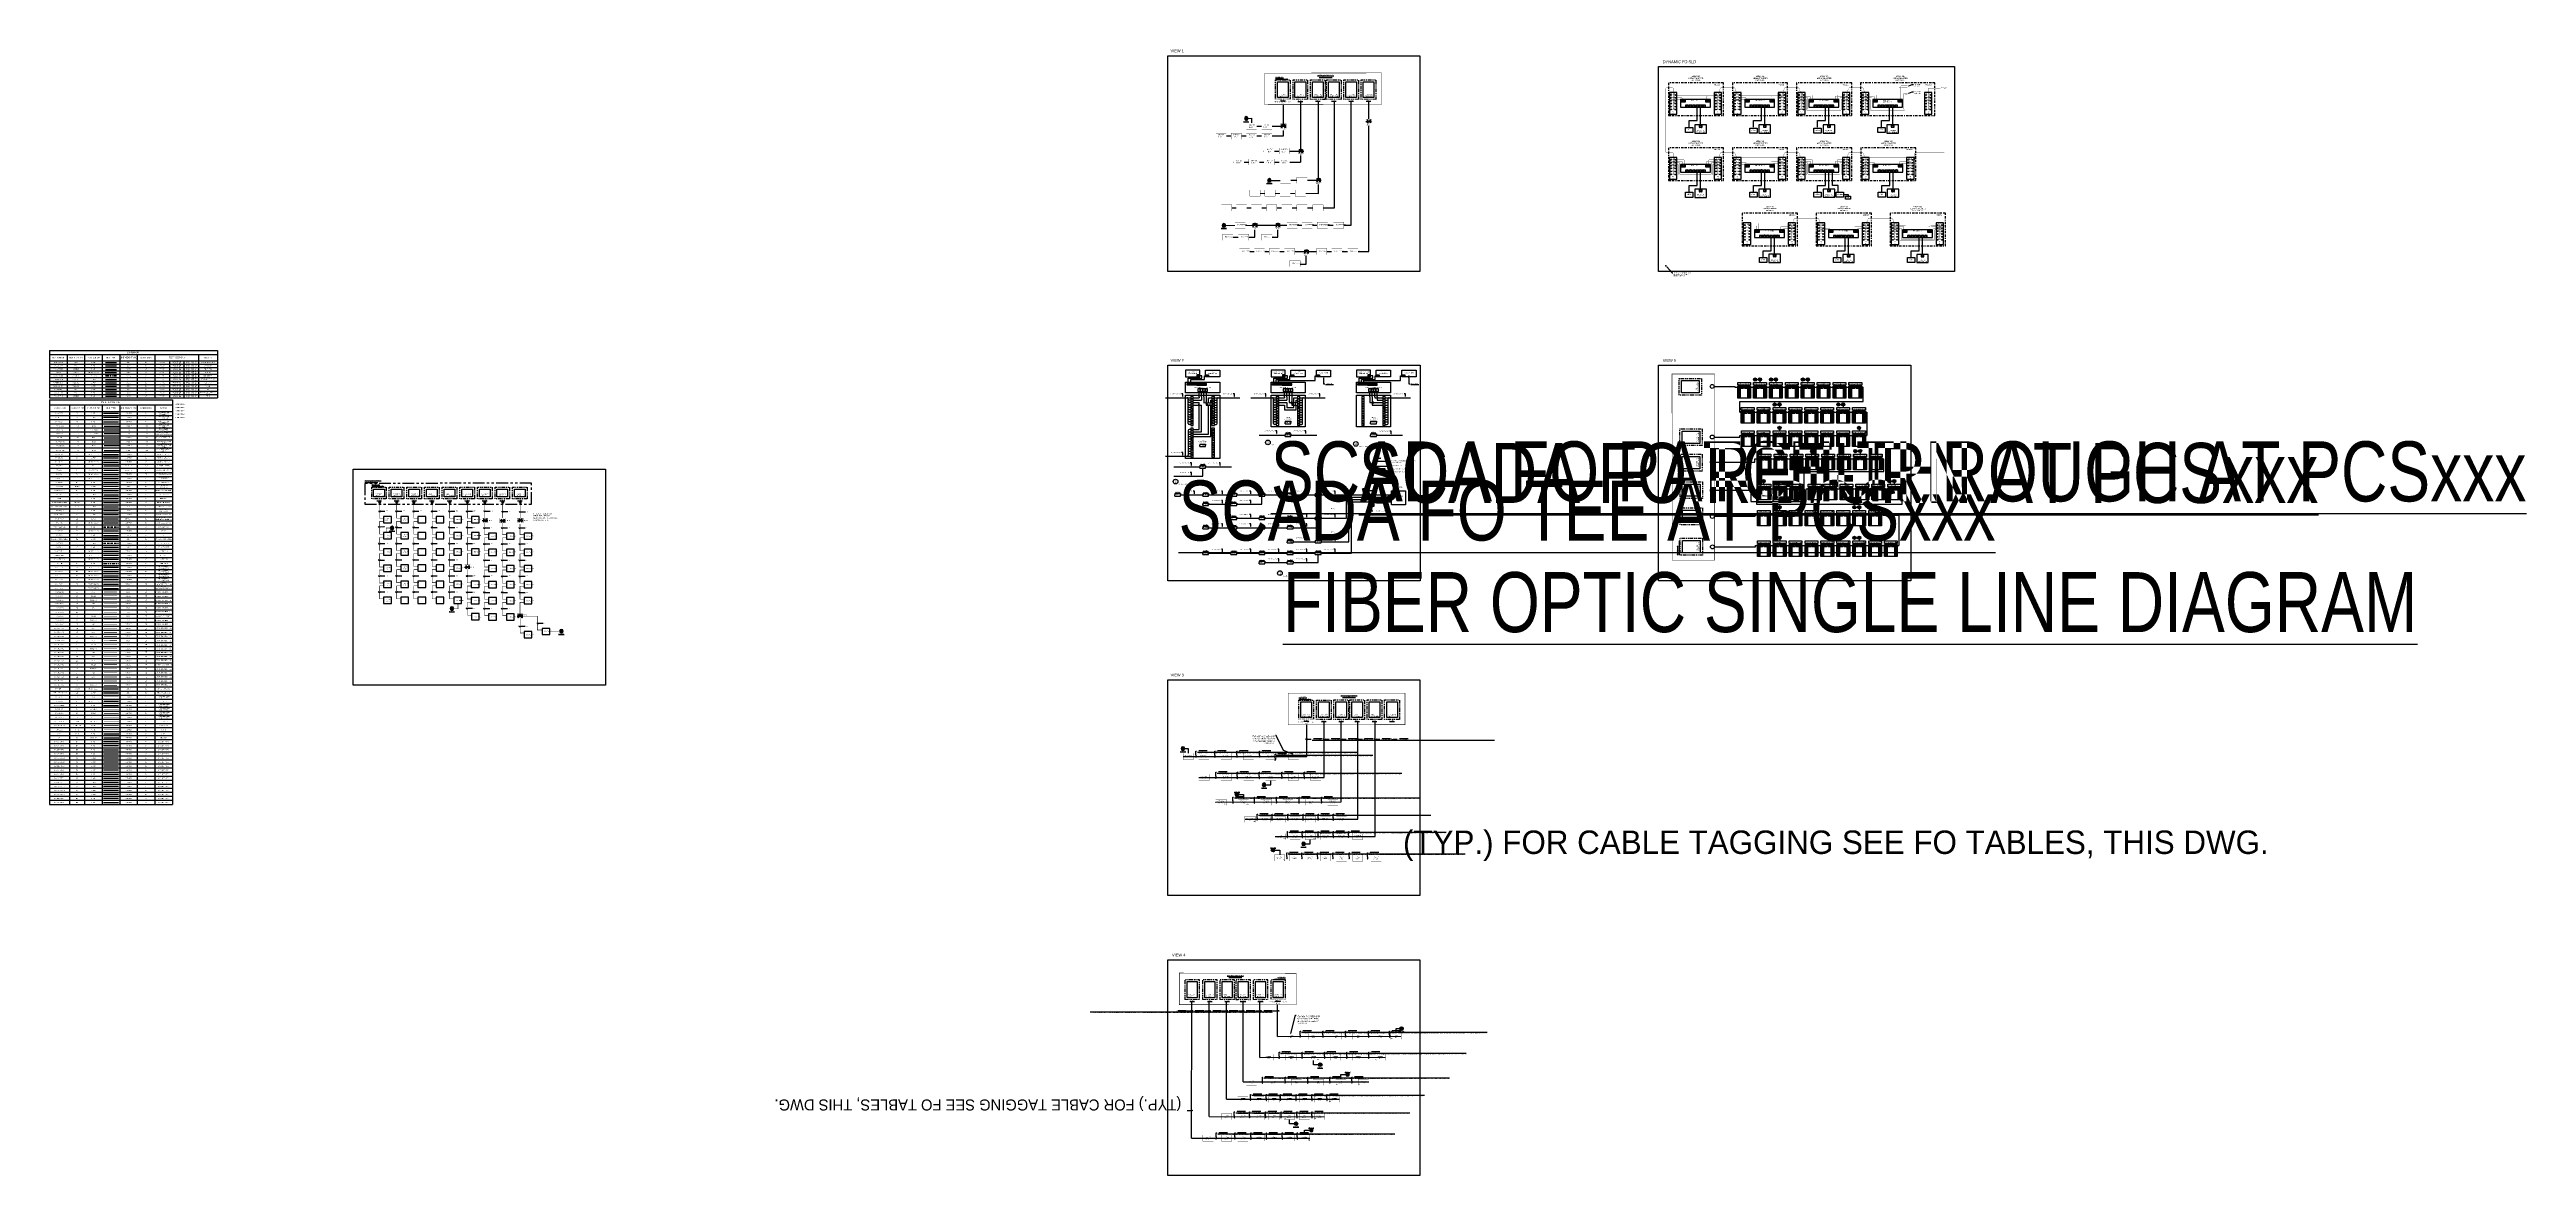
# Model space of a CAD drawing. Header units: feet. Extents: x -18 to 246, y -88 to 32.
import ezdxf
from ezdxf import colors
from ezdxf.entities.mleader import LeaderData, LeaderLine
from ezdxf.enums import TextEntityAlignment as Align
from ezdxf.lldxf.tags import DXFTag
from ezdxf.math import Vec2, Vec3

# ---------------------------------------------------------------- set-up
doc = ezdxf.new("R2018")
doc.units = ezdxf.units.FT
doc.header["$MEASUREMENT"] = 0
for name, pattern in [('BORDER2', [0.875, 0.25, -0.125, 0.25, -0.125, 0, -0.125]), ('DASHED2', [0.375, 0.25, -0.125]), ('HIDDEN', [0.375, 0.25, -0.125]), ('PHANTOM', [2.5, 1.25, -0.25, 0.25, -0.25, 0.25, -0.25]), ('PHANTOM2', [1.25, 0.625, -0.125, 0.125, -0.125, 0.125, -0.125]), ('PHANTOM4', [0.6875, 0.3125, 0.0625, -0.0625, 0.0625, -0.0625, 0.0625, -0.0625])]:
    doc.linetypes.add(name, pattern=pattern)
for name, color, linetype in [('E-1LIN', 4, 'Continuous'), ('E-1LIN-COMM-EQPM', 243, 'Continuous'), ('E-1LIN-EQPM-ENCL', 8, 'PHANTOM2'), ('E-CABL-CAT5', 120, 'CAT5_CABLE'), ('E-CABL-FO', 120, 'FIBER_OPTIC'), ('E-CABL-FO-6_STND', 121, 'FIBER_OPTIC_6 STRAND'), ('E-DASH', 11, 'PHANTOM4'), ('E-EQPM', 5, 'Continuous'), ('E-EQPM-ENCL', 8, 'Continuous'), ('E-EQPM-HRDW', 230, 'Continuous'), ('E-TEXT', 7, 'Continuous'), ('E-TXT', 7, 'Continuous'), ('FLOWCHART', 7, 'Continuous'), ('G-ANNO-BOM', 1, 'Continuous'), ('G-ANNO-DEMO', 3, 'Continuous'), ('G-ANNO-DIMS', 1, 'Continuous'), ('G-ANNO-REV1', 2, 'Continuous'), ('G-ANNO-REV2', 2, 'Continuous'), ('G-ANNO-REV3', 2, 'Continuous'), ('G-ANNO-REV4', 2, 'Continuous'), ('G-ANNO-REV5', 2, 'Continuous'), ('G-ANNO-REV6', 2, 'Continuous'), ('G-ANNO-SECT', 2, 'Continuous'), ('G-ANNO-STMP', 2, 'Continuous'), ('G-ANNO-TEXT', 1, 'Continuous'), ('G-ANNO-TTBL', 1, 'Continuous'), ('G-ANNO-TTLE', 3, 'Continuous'), ('G-FUTR', 8, 'Continuous'), ('G-NOTES', 7, 'Continuous'), ('PV-AC-TRENCH', 12, 'ACTR'), ('PV-AG-DC1', 142, 'DC1'), ('PV-AG-DC2', 142, 'AGDC2'), ('PV-AG-DC3', 142, 'AGDC3'), ('PV-AG-DC4', 142, 'AGDC4'), ('PV-AG-LV1', 12, 'AGLV1'), ('PV-AG-LV2', 12, 'AGLV2'), ('PV-AUTOTABLES', 7, 'Continuous'), ('PV-CAB', 102, 'CAB'), ('PV-CABL-120V', 14, '120V'), ('PV-CABL-208V', 14, '208V'), ('PV-CABL-480V', 14, '480V'), ('PV-CABL-FO', 130, 'FIBER'), ('PV-CABL-FO2', 210, 'FO ROUTING #2'), ('PV-CABL-FO3', 80, 'FO ROUTING #3'), ('PV-CABL-FO4', 170, 'FO ROUTING #4'), ('PV-CABL-G1', 159, 'G1'), ('PV-CABL-G2', 104, 'G2'), ('PV-CABL-G3', 112, 'G3'), ('PV-CABL-G4', 64, 'G4'), ('PV-CABL-MV1', 170, 'MV ROUTING #1'), ('PV-CABL-MV10', 130, 'MV ROUTING #10'), ('PV-CABL-MV11', 170, 'MV ROUTING #11'), ('PV-CABL-MV12', 210, 'MV ROUTING #12'), ('PV-CABL-MV13', 170, 'MV ROUTING #13'), ('PV-CABL-MV14', 80, 'MV ROUTING #14'), ('PV-CABL-MV15', 210, 'MV ROUTING #15'), ('PV-CABL-MV16', 10, 'MV ROUTING #16'), ('PV-CABL-MV17', 130, 'MV ROUTING #17'), ('PV-CABL-MV18', 170, 'MV ROUTING #18'), ('PV-CABL-MV19', 80, 'MV ROUTING #19'), ('PV-CABL-MV2', 80, 'MV ROUTING #2'), ('PV-CABL-MV20', 210, 'MV ROUTING #20'), ('PV-CABL-MV21', 10, 'MV ROUTING #21'), ('PV-CABL-MV22', 130, 'MV ROUTING #22'), ('PV-CABL-MV23', 170, 'MV ROUTING #23'), ('PV-CABL-MV24', 210, 'MV ROUTING #24'), ('PV-CABL-MV3', 210, 'MV ROUTING #3'), ('PV-CABL-MV4', 10, 'MV ROUTING #4'), ('PV-CABL-MV5', 130, 'MV ROUTING #5'), ('PV-CABL-MV6', 170, 'MV ROUTING #6'), ('PV-CABL-MV7', 80, 'MV ROUTING #7'), ('PV-CABL-MV8', 210, 'MV ROUTING #8'), ('PV-CABL-MV9', 10, 'MV ROUTING #9'), ('PV-CATV5', 122, 'CATV5'), ('PV-CATV6', 122, 'CATV6'), ('PV-COMM-CU', 42, 'DASHED2'), ('PV-COMM-EQUIP', 52, 'COMMUNICATION'), ('PV-DC-CABL-UG', 6, 'DC ROUTING'), ('PV-DC-EQUP', 22, 'Continuous'), ('PV-DC-TRENCH', 12, 'DCTR'), ('PV-EQUIPM', 255, 'Continuous'), ('PV-GRND-CONN', 94, 'Continuous'), ('PV-HARN', 94, 'Continuous'), ('PV-HR', 74, 'Continuous'), ('PV-INSTRUMENTATION', 7, 'Continuous'), ('PV-INV-PCS', 7, 'Continuous'), ('PV-LBDCMB-BOUNDARY', 7, 'Continuous'), ('PV-LV-EQUP', 212, 'Continuous'), ('PV-LV-TRENCH', 12, 'LVTR'), ('PV-MESS-CABL', 102, 'MESSENGER'), ('PV-MOD-TYP1a', 253, 'Continuous'), ('PV-MOD-TYP1b', 253, 'Continuous'), ('PV-MOD-TYP1c', 253, 'Continuous'), ('PV-MOD-TYP1d', 253, 'Continuous'), ('PV-MOD-TYP2a', 251, 'Continuous'), ('PV-MOD-TYP2b', 251, 'Continuous'), ('PV-MOD-TYP2c', 251, 'Continuous'), ('PV-MOD-TYP2d', 251, 'Continuous'), ('PV-MOD-TYP3a', 250, 'Continuous'), ('PV-MOD-TYP3b', 250, 'Continuous'), ('PV-MOD-TYP3c', 250, 'Continuous'), ('PV-MOD-TYP3d', 250, 'Continuous'), ('PV-MOD-TYP4a', 254, 'Continuous'), ('PV-MOD-TYP4b', 254, 'Continuous'), ('PV-MOD-TYP4c', 254, 'Continuous'), ('PV-MOD-TYP4d', 254, 'Continuous'), ('PV-MV-EQUIP', 162, 'Continuous'), ('PV-OH-MV', 10, 'OVERHEAD'), ('PV-PCS-PAD', 152, 'Continuous'), ('PV-RACK', 132, 'Continuous'), ('PV-SCH-40', 132, 'Continuous'), ('PV-SCH80', 212, 'HIDDEN'), ('PV-TRNK', 212, 'PHANTOM4'), ('PV-UG-DC1', 190, 'UGDC1'), ('PV-UG-DC2', 190, 'UGDC2'), ('PV-UG-DC3', 190, 'UGDC3'), ('PV-UG-DC4', 190, 'UGDC4'), ('PV-UG-LV1', 122, 'UGLV1'), ('PV-UG-LV2', 122, 'UGLV2'), ('PV-VNDR', 8, 'Continuous'), ('PV-WIRE MANAGEMENT', 132, 'Continuous'), ('X-REF', 7, 'Continuous')]:
    doc.layers.add(name, color=color, linetype=linetype)
for name, color, linetype, lineweight in [('E-WD-DEVC', 7, 'Continuous', 30), ('G-ANNO-HOLD', 30, 'PHANTOM4', 90), ('PV-FENCE', 5, 'FENCELINE1', 20), ('PV-PCS BOUNDARY', 224, 'DASHED2', 90), ('PV-REGION BOUNDARIES', 232, 'Continuous', 90)]:
    doc.layers.add(name, color=color, linetype=linetype, lineweight=lineweight)
doc.layers.add('G-NPLT', color=67, linetype='Continuous', plot=False)
doc.layers.add('VP', color=31, linetype='Continuous', plot=False)
doc.styles.add('NEI-A', font='arial.ttf')
doc.styles.get("Standard").update_dxf_attribs({"font": 'arial.ttf'})
tags = doc.linetypes.add('120V', pattern='A,0.176989,-0.050727,["120V",NEI-A,S=0.1,R=0,X=0,Y=-0.05],-0.379482,0.176989', length=0.784187).pattern_tags.tags
tags[6] = DXFTag(74, 10)
tags = doc.linetypes.add('208V', pattern='A,0.176989,-0.050727,["208V",NEI-A,S=0.1,R=0,X=0,Y=-0.05],-0.379482,0.176989', length=0.784187).pattern_tags.tags
tags[6] = DXFTag(74, 10)
tags = doc.linetypes.add('480V', pattern='A,0.176989,-0.050727,["480V",NEI-A,S=0.1,R=0,X=0,Y=-0.05],-0.379482,0.176989', length=0.784187).pattern_tags.tags
tags[6] = DXFTag(74, 10)
tags = doc.linetypes.add('ACTR', pattern='A,0.176989,-0.00441,["AC TR",NEI-A,S=0.1,R=0,X=0,Y=-0.05],-0.425798,0.176989', length=0.784186).pattern_tags.tags
tags[6] = DXFTag(74, 10)
tags = doc.linetypes.add('AGDC2', pattern='A,0.176989,-0.035266,["DC2",NEI-A,S=0.1,R=0,X=0,Y=-0.05],-0.314734,0.176989', length=0.703978).pattern_tags.tags
tags[6] = DXFTag(74, 10)
tags = doc.linetypes.add('AGDC3', pattern='A,0.176989,-0.035266,["DC3",NEI-A,S=0.1,R=0,X=0,Y=-0.05],-0.314734,0.176989', length=0.703978).pattern_tags.tags
tags[6] = DXFTag(74, 10)
tags = doc.linetypes.add('AGDC4', pattern='A,0.176989,-0.035266,["DC4",NEI-A,S=0.1,R=0,X=0,Y=-0.05],-0.314734,0.176989', length=0.703978).pattern_tags.tags
tags[6] = DXFTag(74, 10)
tags = doc.linetypes.add('AGLV1', pattern='A,0.176989,-0.050716,["LV1",NEI-A,S=0.1,R=0,X=0,Y=-0.05],-0.299284,0.176989', length=0.703978).pattern_tags.tags
tags[6] = DXFTag(74, 10)
tags = doc.linetypes.add('AGLV2', pattern='A,0.176989,-0.050716,["LV2",NEI-A,S=0.1,R=0,X=0,Y=-0.05],-0.299284,0.176989', length=0.703978).pattern_tags.tags
tags[6] = DXFTag(74, 10)
tags = doc.linetypes.add('CAB', pattern='A,0.176989,-0.031378,["CAB",NEI-A,S=0.1,R=0,X=0,Y=-0.05],-0.318622,0.176989', length=0.703978).pattern_tags.tags
tags[6] = DXFTag(74, 10)
doc.linetypes.add('CAT5_CABLE', pattern='A,1,-0.12,["CAT5",Standard,S=0.1,R=0,X=-0.08,Y=-0.05],-0.3', length=1.42)
tags = doc.linetypes.add('CATV5', pattern='A,0.18216,-0.054518,["CATV5",NEI-A,S=0.1,R=0,X=0,Y=-0.05],-0.505136,0.176989', length=0.918803).pattern_tags.tags
tags[6] = DXFTag(74, 10)
tags = doc.linetypes.add('CATV6', pattern='A,0.18216,-0.054518,["CATV6",NEI-A,S=0.1,R=0,X=0,Y=-0.05],-0.505136,0.176989', length=0.918803).pattern_tags.tags
tags[6] = DXFTag(74, 10)
tags = doc.linetypes.add('COMMS', pattern='A,0,-2.4e-05,0.176985,-0.034911,["COMMS",NEI-A,S=0.1,R=0.359014,X=0,Y=-0.049632],-0.572284,0.176985,-4e-06', length=0.961193).pattern_tags.tags
tags[10] = DXFTag(74, 10)
doc.linetypes.add('COMMUNICATION', pattern='A,0.45,-0.25,["COM",Standard,S=0.1,R=0,X=-0.15,Y=-0.05],-0.3', length=1)
tags = doc.linetypes.add('DC ROUTING', pattern='A,1,-0.25,0,0.1,-0.25,["DC",NEI-A,S=0.5,R=0,X=0,Y=-0.2],-1.99', length=3.59).pattern_tags.tags
tags[12] = DXFTag(74, 10)
tags = doc.linetypes.add('DC1', pattern='A,0.176989,-0.035266,["DC1",NEI-A,S=0.1,R=0,X=0,Y=-0.05],-0.314734,0.176989', length=0.703978).pattern_tags.tags
tags[6] = DXFTag(74, 10)
tags = doc.linetypes.add('DCTR', pattern='A,0.176989,-0.000454,["DC TR",NEI-A,S=0.1,R=0,X=0,Y=-0.05],-0.429755,0.176989', length=0.784187).pattern_tags.tags
tags[6] = DXFTag(74, 10)
doc.linetypes.add('FENCELINE1', pattern='A,0.25,-0.1,[133,ltypeshp.shx,S=0.1,R=0,X=-0.1,Y=0],-0.1,1', length=1.45)
tags = doc.linetypes.add('FIBER', pattern='A,0.376989,-0.053001,["FO",NEI-A,S=0.1,R=0,X=0,Y=-0.05],-0.246999,0.376989', length=1.053978).pattern_tags.tags
tags[6] = DXFTag(74, 10)
doc.linetypes.add('FIBER_OPTIC', pattern='A,0.2,-0.05,0,-0.05,0.2,-0.15,["FO",Standard,S=0.1,R=0,X=-0.04,Y=-0.05],-0.25,0.2,-0.05,0,-0.05', length=1.2)
doc.linetypes.add('FIBER_OPTIC_6 STRAND', pattern='A,0.2,-0.05,0,-0.05,0.2,-0.15,["FO",Standard,S=0.1,R=0,X=-0.04,Y=-0.05],-0.25,0.2,-0.05,0,-0.05', length=1.2)
doc.linetypes.add('FIBER_OPTIC_FEEDER (OVERALL.5x)', pattern='A,0.1,-0.025,0,-0.025,0.1,-0.2,["FOF",Standard,S=0.13,R=0,X=-0.18,Y=-0.05],-0.2,0.1,-0.025,0,-0.025', length=0.8)
tags = doc.linetypes.add('FO ROUTING #2', pattern='A,1,-0.25,0,0.1,-0.25,["FO2",NEI-A,S=0.5,R=0,X=0,Y=-0.2],-1.99', length=3.59).pattern_tags.tags
tags[12] = DXFTag(74, 10)
tags = doc.linetypes.add('FO ROUTING #3', pattern='A,1,-0.25,0,0.1,-0.25,["FO3",NEI-A,S=0.5,R=0,X=0,Y=-0.2],-1.99', length=3.59).pattern_tags.tags
tags[12] = DXFTag(74, 10)
tags = doc.linetypes.add('FO ROUTING #4', pattern='A,1,-0.25,0,0.1,-0.25,["FO4",NEI-A,S=0.5,R=0,X=0,Y=-0.2],-1.99', length=3.59).pattern_tags.tags
tags[12] = DXFTag(74, 10)
tags = doc.linetypes.add('G1', pattern='A,0.176989,-0.056821,["G1",NEI-A,S=0.1,R=0,X=0,Y=-0.05],-0.243179,0.176989', length=0.653978).pattern_tags.tags
tags[6] = DXFTag(74, 10)
tags = doc.linetypes.add('G2', pattern='A,0.176989,-0.056821,["G2",NEI-A,S=0.1,R=0,X=0,Y=-0.05],-0.243179,0.176989', length=0.653978).pattern_tags.tags
tags[6] = DXFTag(74, 10)
tags = doc.linetypes.add('G3', pattern='A,0.176989,-0.056821,["G3",NEI-A,S=0.1,R=0,X=0,Y=-0.05],-0.243179,0.176989', length=0.653978).pattern_tags.tags
tags[6] = DXFTag(74, 10)
tags = doc.linetypes.add('G4', pattern='A,0.176989,-0.056821,["G4",NEI-A,S=0.1,R=0,X=0,Y=-0.05],-0.243179,0.176989', length=0.653978).pattern_tags.tags
tags[6] = DXFTag(74, 10)
tags = doc.linetypes.add('LVTR', pattern='A,0.176989,-0.015904,["LV TR",NEI-A,S=0.1,R=0,X=0,Y=-0.05],-0.414304,0.176989', length=0.784186).pattern_tags.tags
tags[6] = DXFTag(74, 10)
tags = doc.linetypes.add('MESSENGER', pattern='A,0.176989,-0.031547,["MESS",NEI-A,S=0.1,R=0,X=0,Y=-0.05],-0.429956,0.176989', length=0.815481).pattern_tags.tags
tags[6] = DXFTag(74, 10)
tags = doc.linetypes.add('MV ROUTING #1', pattern='A,1,-0.25,0,0.1,-0.25,["MV1",NEI-A,S=0.5,R=0,X=0,Y=-0.2],-1.99', length=3.59).pattern_tags.tags
tags[12] = DXFTag(74, 10)
tags = doc.linetypes.add('MV ROUTING #10', pattern='A,1,-0.25,0,0.1,-0.25,["MV10",NEI-A,S=0.5,R=0,X=0,Y=-0.2],-1.99', length=3.59).pattern_tags.tags
tags[12] = DXFTag(74, 10)
tags = doc.linetypes.add('MV ROUTING #11', pattern='A,1,-0.25,0,0.1,-0.25,["MV11",NEI-A,S=0.5,R=0,X=0,Y=-0.2],-1.99', length=3.59).pattern_tags.tags
tags[12] = DXFTag(74, 10)
tags = doc.linetypes.add('MV ROUTING #12', pattern='A,1,-0.25,0,0.1,-0.25,["MV12",NEI-A,S=0.5,R=0,X=0,Y=-0.2],-1.99', length=3.59).pattern_tags.tags
tags[12] = DXFTag(74, 10)
tags = doc.linetypes.add('MV ROUTING #13', pattern='A,1,-0.25,0,0.1,-0.25,["MV13",NEI-A,S=0.5,R=0,X=0,Y=-0.2],-1.99', length=3.59).pattern_tags.tags
tags[12] = DXFTag(74, 10)
tags = doc.linetypes.add('MV ROUTING #14', pattern='A,1,-0.25,0,0.1,-0.25,["MV14",NEI-A,S=0.5,R=0,X=0,Y=-0.2],-1.99', length=3.59).pattern_tags.tags
tags[12] = DXFTag(74, 10)
tags = doc.linetypes.add('MV ROUTING #15', pattern='A,1,-0.25,0,0.1,-0.25,["MV15",NEI-A,S=0.5,R=0,X=0,Y=-0.2],-1.99', length=3.59).pattern_tags.tags
tags[12] = DXFTag(74, 10)
tags = doc.linetypes.add('MV ROUTING #16', pattern='A,1,-0.25,0,0.1,-0.25,["MV16",NEI-A,S=0.5,R=0,X=0,Y=-0.2],-1.99', length=3.59).pattern_tags.tags
tags[12] = DXFTag(74, 10)
tags = doc.linetypes.add('MV ROUTING #17', pattern='A,1,-0.25,0,0.1,-0.25,["MV17",NEI-A,S=0.5,R=0,X=0,Y=-0.2],-1.99', length=3.59).pattern_tags.tags
tags[12] = DXFTag(74, 10)
tags = doc.linetypes.add('MV ROUTING #18', pattern='A,1,-0.25,0,0.1,-0.25,["MV18",NEI-A,S=0.5,R=0,X=0,Y=-0.2],-1.99', length=3.59).pattern_tags.tags
tags[12] = DXFTag(74, 10)
tags = doc.linetypes.add('MV ROUTING #19', pattern='A,1,-0.25,0,0.1,-0.25,["MV19",NEI-A,S=0.5,R=0,X=0,Y=-0.2],-1.99', length=3.59).pattern_tags.tags
tags[12] = DXFTag(74, 10)
tags = doc.linetypes.add('MV ROUTING #2', pattern='A,1,-0.25,0,0.1,-0.25,["MV2",NEI-A,S=0.5,R=0,X=0,Y=-0.2],-1.99', length=3.59).pattern_tags.tags
tags[12] = DXFTag(74, 10)
tags = doc.linetypes.add('MV ROUTING #20', pattern='A,1,-0.25,0,0.1,-0.25,["MV20",NEI-A,S=0.5,R=0,X=0,Y=-0.2],-1.99', length=3.59).pattern_tags.tags
tags[12] = DXFTag(74, 10)
tags = doc.linetypes.add('MV ROUTING #21', pattern='A,1,-0.25,0,0.1,-0.25,["MV21",NEI-A,S=0.5,R=0,X=0,Y=-0.2],-1.99', length=3.59).pattern_tags.tags
tags[12] = DXFTag(74, 10)
tags = doc.linetypes.add('MV ROUTING #22', pattern='A,1,-0.25,0,0.1,-0.25,["MV22",NEI-A,S=0.5,R=0,X=0,Y=-0.2],-1.99', length=3.59).pattern_tags.tags
tags[12] = DXFTag(74, 10)
tags = doc.linetypes.add('MV ROUTING #23', pattern='A,1,-0.25,0,0.1,-0.25,["MV23",NEI-A,S=0.5,R=0,X=0,Y=-0.2],-1.99', length=3.59).pattern_tags.tags
tags[12] = DXFTag(74, 10)
tags = doc.linetypes.add('MV ROUTING #24', pattern='A,1,-0.25,0,0.1,-0.25,["MV24",NEI-A,S=0.5,R=0,X=0,Y=-0.2],-1.99', length=3.59).pattern_tags.tags
tags[12] = DXFTag(74, 10)
tags = doc.linetypes.add('MV ROUTING #3', pattern='A,1,-0.25,0,0.1,-0.25,["MV3",NEI-A,S=0.5,R=0,X=0,Y=-0.2],-1.5', length=3.1).pattern_tags.tags
tags[12] = DXFTag(74, 10)
tags = doc.linetypes.add('MV ROUTING #4', pattern='A,1,-0.25,0,0.1,-0.25,["MV4",NEI-A,S=0.5,R=0,X=0,Y=-0.2],-1.5', length=3.1).pattern_tags.tags
tags[12] = DXFTag(74, 10)
tags = doc.linetypes.add('MV ROUTING #5', pattern='A,1,-0.25,0,0.1,-0.25,["MV5",NEI-A,S=0.5,R=0,X=0,Y=-0.2],-1.5', length=3.1).pattern_tags.tags
tags[12] = DXFTag(74, 10)
tags = doc.linetypes.add('MV ROUTING #6', pattern='A,1,-0.25,0,0.1,-0.25,["MV6",NEI-A,S=0.5,R=0,X=0,Y=-0.2],-1.5', length=3.1).pattern_tags.tags
tags[12] = DXFTag(74, 10)
tags = doc.linetypes.add('MV ROUTING #7', pattern='A,1,-0.25,0,0.1,-0.25,["MV7",NEI-A,S=0.5,R=0,X=0,Y=-0.2],-1.5', length=3.1).pattern_tags.tags
tags[12] = DXFTag(74, 10)
tags = doc.linetypes.add('MV ROUTING #8', pattern='A,1,-0.25,0,0.1,-0.25,["MV8",NEI-A,S=0.5,R=0,X=0,Y=-0.2],-1.5', length=3.1).pattern_tags.tags
tags[12] = DXFTag(74, 10)
tags = doc.linetypes.add('MV ROUTING #9', pattern='A,1,-0.25,0,0.1,-0.25,["MV9",NEI-A,S=0.5,R=0,X=0,Y=-0.2],-1.5', length=3.1).pattern_tags.tags
tags[12] = DXFTag(74, 10)
tags = doc.linetypes.add('OVERHEAD', pattern='A,0.226989,-0.048636,["OHE",NEI-A,S=0.1,R=0,X=0,Y=-0.05],-0.351364,0.226989', length=0.853978).pattern_tags.tags
tags[6] = DXFTag(74, 10)
tags = doc.linetypes.add('UGDC1', pattern='A,0.176989,-0.035266,["DC1",NEI-A,S=0.1,R=0,X=0,Y=-0.05],-0.314734,0.176989', length=0.703978).pattern_tags.tags
tags[6] = DXFTag(74, 10)
tags = doc.linetypes.add('UGDC2', pattern='A,0.176989,-0.035266,["DC2",NEI-A,S=0.1,R=0,X=0,Y=-0.05],-0.314734,0.176989', length=0.703978).pattern_tags.tags
tags[6] = DXFTag(74, 10)
tags = doc.linetypes.add('UGDC3', pattern='A,0.176989,-0.035266,["DC3",NEI-A,S=0.1,R=0,X=0,Y=-0.05],-0.314734,0.176989', length=0.703978).pattern_tags.tags
tags[6] = DXFTag(74, 10)
tags = doc.linetypes.add('UGDC4', pattern='A,0.176989,-0.035266,["DC4",NEI-A,S=0.1,R=0,X=0,Y=-0.05],-0.314734,0.176989', length=0.703978).pattern_tags.tags
tags[6] = DXFTag(74, 10)
tags = doc.linetypes.add('UGLV1', pattern='A,0.176989,-0.050716,["LV1",NEI-A,S=0.1,R=0,X=0,Y=-0.05],-0.299284,0.176989', length=0.703978).pattern_tags.tags
tags[6] = DXFTag(74, 10)
tags = doc.linetypes.add('UGLV2', pattern='A,0.176989,-0.050716,["LV2",NEI-A,S=0.1,R=0,X=0,Y=-0.05],-0.299284,0.176989', length=0.703978).pattern_tags.tags
tags[6] = DXFTag(74, 10)

# ---------------------------------------------------------------- blocks, each defined once
blk = doc.blocks.new('*T2')
at = {"color": 0, "linetype": 'ByBlock', "lineweight": -2, "transparency": 16777216}
for p, q in [((0, 0), (13.1, 0)), ((0, 0), (0, -43.15)), ((13.1, 0), (13.1, -43.15)), ((0, -0.53), (13.1, -0.53)), ((0, -1.26), (13.1, -1.26)), ((0, -1.69), (13.1, -1.69)), ((0, -2.12), (13.1, -2.12)), ((0, -2.55), (13.1, -2.55)), ((2.13, -0.53), (2.13, -43.15)), ((3.74, -0.53), (3.74, -43.15)), ((5.61, -0.53), (5.61, -43.15)), ((7.49, -0.53), (7.49, -43.15)), ((9.36, -0.53), (9.36, -43.15)), ((11.23, -0.53), (11.23, -43.15)), ((0, -2.98), (13.1, -2.98)), ((0, -3.42), (13.1, -3.42)), ((0, -3.85), (13.1, -3.85)), ((0, -4.28), (13.1, -4.28)), ((0, -4.71), (13.1, -4.71)), ((0, -5.14), (13.1, -5.14)), ((0, -5.58), (13.1, -5.58)), ((0, -6.01), (13.1, -6.01)), ((0, -6.44), (13.1, -6.44)), ((0, -6.87), (13.1, -6.87)), ((0, -7.3), (13.1, -7.3)), ((0, -7.74), (13.1, -7.74)), ((0, -8.17), (13.1, -8.17)), ((0, -8.6), (13.1, -8.6)), ((0, -9.03), (13.1, -9.03)), ((0, -9.46), (13.1, -9.46)), ((0, -9.89), (13.1, -9.89)), ((0, -10.33), (13.1, -10.33)), ((0, -10.76), (13.1, -10.76)), ((0, -11.19), (13.1, -11.19)), ((0, -11.62), (13.1, -11.62)), ((0, -12.05), (13.1, -12.05)), ((0, -12.49), (13.1, -12.49)), ((0, -12.92), (13.1, -12.92)), ((0, -13.35), (13.1, -13.35)), ((0, -13.78), (13.1, -13.78)), ((0, -14.21), (13.1, -14.21)), ((0, -14.65), (13.1, -14.65)), ((0, -15.08), (13.1, -15.08)), ((0, -15.51), (13.1, -15.51)), ((0, -15.94), (13.1, -15.94)), ((0, -16.37), (13.1, -16.37)), ((0, -16.81), (13.1, -16.81)), ((0, -17.24), (13.1, -17.24)), ((0, -17.67), (13.1, -17.67)), ((0, -18.1), (13.1, -18.1)), ((0, -18.53), (13.1, -18.53)), ((0, -18.96), (13.1, -18.96)), ((0, -19.4), (13.1, -19.4)), ((0, -19.83), (13.1, -19.83)), ((0, -20.26), (13.1, -20.26)), ((0, -20.69), (13.1, -20.69)), ((0, -21.12), (13.1, -21.12)), ((0, -21.56), (13.1, -21.56)), ((0, -21.99), (13.1, -21.99)), ((0, -22.42), (13.1, -22.42)), ((0, -22.85), (13.1, -22.85)), ((0, -23.28), (13.1, -23.28)), ((0, -23.72), (13.1, -23.72)), ((0, -24.15), (13.1, -24.15)), ((0, -24.58), (13.1, -24.58)), ((0, -25.01), (13.1, -25.01)), ((0, -25.44), (13.1, -25.44)), ((0, -25.88), (13.1, -25.88)), ((0, -26.31), (13.1, -26.31)), ((0, -26.74), (13.1, -26.74)), ((0, -27.17), (13.1, -27.17)), ((0, -27.6), (13.1, -27.6)), ((0, -28.04), (13.1, -28.04)), ((0, -28.47), (13.1, -28.47)), ((0, -28.9), (13.1, -28.9)), ((0, -29.33), (13.1, -29.33)), ((0, -29.76), (13.1, -29.76)), ((0, -30.19), (13.1, -30.19)), ((0, -30.63), (13.1, -30.63)), ((0, -31.06), (13.1, -31.06)), ((0, -31.49), (13.1, -31.49)), ((0, -31.92), (13.1, -31.92)), ((0, -32.35), (13.1, -32.35)), ((0, -32.79), (13.1, -32.79)), ((0, -33.22), (13.1, -33.22)), ((0, -33.65), (13.1, -33.65)), ((0, -34.08), (13.1, -34.08)), ((0, -34.51), (13.1, -34.51)), ((0, -34.95), (13.1, -34.95)), ((0, -35.38), (13.1, -35.38)), ((0, -35.81), (13.1, -35.81)), ((0, -36.24), (13.1, -36.24)), ((0, -36.67), (13.1, -36.67)), ((0, -37.11), (13.1, -37.11)), ((0, -37.54), (13.1, -37.54)), ((0, -37.97), (13.1, -37.97)), ((0, -38.4), (13.1, -38.4)), ((0, -38.83), (13.1, -38.83)), ((0, -39.27), (13.1, -39.27)), ((0, -39.7), (13.1, -39.7)), ((0, -40.13), (13.1, -40.13)), ((0, -40.56), (13.1, -40.56)), ((0, -40.99), (13.1, -40.99)), ((0, -41.42), (13.1, -41.42)), ((0, -41.86), (13.1, -41.86)), ((0, -42.29), (13.1, -42.29)), ((0, -42.72), (13.1, -42.72)), ((0, -43.15), (13.1, -43.15))]:
    blk.add_line(p, q, dxfattribs=at)
at = {"color": 0, "transparency": 16777216, "attachment_point": 5, "style": 'NEI-A'}
for s, insert, char_height, width in [('LAYER NAME', (1.06, -0.89), 0.15, 2.0069), ('LAYER COLOR', (2.94, -0.89), 0.15, 1.4964), ('PLOT COLOR', (4.68, -0.89), 0.15, 1.7516), ('PV ELECTRICAL', (6.55, -0.26), 0.2, 12.9813), ('LINE TYPE', (6.55, -0.89), 0.15, 1.7516), ('LINE WEIGHT (IN.)', (8.42, -0.89), 0.15, 1.7516), ('SCREENING', (10.29, -0.89), 0.15, 1.7516), ('NOTES', (12.17, -0.89), 0.15, 1.7516)]:
    blk.add_mtext(s, dxfattribs=dict(at, insert=insert, char_height=char_height, width=width))
blk = doc.blocks.new('*T1')
at = {"color": 0, "linetype": 'ByBlock', "lineweight": -2, "transparency": 16777216}
for p, q in [((0, 0), (17.9, 0)), ((0, 0), (0, -5.07)), ((17.9, 0), (17.9, -5.07)), ((0, -0.45), (17.9, -0.45)), ((0, -1.11), (17.9, -1.11)), ((0, -1.47), (17.9, -1.47)), ((0, -1.83), (17.9, -1.83)), ((0, -2.19), (17.9, -2.19)), ((0, -2.55), (17.9, -2.55)), ((1.87, -0.45), (1.87, -5.07)), ((3.74, -0.45), (3.74, -5.07)), ((5.61, -0.45), (5.61, -5.07)), ((7.49, -0.45), (7.49, -5.07)), ((9.36, -0.45), (9.36, -5.07)), ((11.23, -0.45), (11.23, -5.07)), ((12.78, -1.11), (12.78, -5.07)), ((14.34, -1.11), (14.34, -5.07)), ((15.9, -0.45), (15.9, -5.07)), ((0, -2.91), (17.9, -2.91)), ((0, -3.27), (17.9, -3.27)), ((0, -3.63), (17.9, -3.63)), ((0, -3.99), (17.9, -3.99)), ((0, -4.35), (17.9, -4.35)), ((0, -4.71), (17.9, -4.71)), ((0, -5.07), (17.9, -5.07))]:
    blk.add_line(p, q, dxfattribs=at)
at = {"color": 0, "transparency": 16777216, "attachment_point": 5, "style": 'NEI-A'}
for s, insert, char_height, width in [('LAYER NAME', (0.94, -0.78), 0.15, 1.7516), ('LAYER COLOR', (2.81, -0.78), 0.15, 1.7516), ('PLOT COLOR', (4.68, -0.78), 0.15, 1.7516), ('LINE TYPE', (6.55, -0.78), 0.15, 1.7516), ('LINE WEIGHT (IN.)', (8.42, -0.78), 0.15, 1.7516), ('GENERAL', (8.95, -0.23), 0.2, 17.7751), ('SCREENING', (10.29, -0.78), 0.15, 1.7516), ('TEXT SIZES (IN.)', (13.56, -0.78), 0.15, 4.5454), ('NOTES', (16.9, -0.78), 0.15, 1.88)]:
    blk.add_mtext(s, dxfattribs=dict(at, insert=insert, char_height=char_height, width=width))
blk = doc.blocks.new('com_fpp24')
at = {"layer": 'E-1LIN-COMM-EQPM'}
for p, q in [((-0.31, 0.13), (-0.15, 0.13)), ((-0.31, 0.13), (-0.31, 0)), ((-0.31, -0.13), (-0.31, 0)), ((-0.15, 0.13), (0.15, 0.13)), ((0.15, 0.13), (0.31, 0.13)), ((0.31, 0.13), (0.31, 0)), ((0.31, -0.13), (0.31, 0)), ((-0.31, -0.13), (-0.15, -0.13)), ((-0.15, -0.13), (0.15, -0.13)), ((0.15, -0.13), (0.31, -0.13))]:
    blk.add_line(p, q, dxfattribs=at)
at = {"insert": (0, 0), "char_height": 0.1, "attachment_point": 5, "style": 'NEI-A'}
blk.add_mtext_dynamic_manual_height_columns('FPP24', width=0.4007, gutter_width=0.547, heights=[0], dxfattribs=at)
blk = doc.blocks.new('com_fpp')
at = {"layer": 'E-1LIN-COMM-EQPM'}
for p, q in [((-0.31, 0.13), (-0.15, 0.13)), ((-0.31, 0.13), (-0.31, 0)), ((-0.31, -0.13), (-0.31, 0)), ((-0.15, 0.13), (0.15, 0.13)), ((0.15, 0.13), (0.31, 0.13)), ((0.31, 0.13), (0.31, 0)), ((0.31, -0.13), (0.31, 0)), ((-0.31, -0.13), (-0.15, -0.13)), ((-0.15, -0.13), (0.15, -0.13)), ((0.15, -0.13), (0.31, -0.13))]:
    blk.add_line(p, q, dxfattribs=at)
at = {"insert": (0, 0), "char_height": 0.109, "attachment_point": 5, "style": 'NEI-A'}
blk.add_mtext_dynamic_manual_height_columns('FPP48', width=0.4007, gutter_width=0.547, heights=[0], dxfattribs=at)
blk = doc.blocks.new('DETAIL_TITLE')
blk.add_circle((0.59, -0.51), 0.25)
at = {"style": 'NEI-A', "flags": 8}
blk.add_attdef('#', text='', height=0.25, dxfattribs=at).set_placement((0.59, -0.51), align=Align.MIDDLE_CENTER)
at = {"lineweight": 30, "flags": 104}
blk.add_attdef('DETAIL_TITLE', text='', height=0.2, dxfattribs=at).set_placement((0.91, -0.53), align=Align.BOTTOM_LEFT)
at = {"style": 'NEI-A'}
for tag, p in [('SCALE:', (0.94, -0.74)), ('1"_=_', (1.55, -0.74))]:
    blk.add_attdef(tag, text='', height=0.1, dxfattribs=at).set_placement(p, align=Align.BOTTOM_LEFT)
blk = doc.blocks.new('com_fpp_ports')
for points in [[(-0.05, 0.13), (-0.31, 0.13), (-0.31, -0.13), (-0.05, -0.13)], [(-0.05, -0.13), (-0.31, -0.13), (-0.31, -0.39), (-0.05, -0.39)], [(-0.05, -0.39), (-0.31, -0.39), (-0.31, -0.65), (-0.05, -0.65)], [(-0.05, -0.65), (-0.31, -0.65), (-0.31, -0.9), (-0.05, -0.9)], [(-0.05, -0.9), (-0.31, -0.9), (-0.31, -1.16), (-0.05, -1.16)], [(-0.05, -1.16), (-0.31, -1.16), (-0.31, -1.42), (-0.05, -1.42)], [(-0.05, -1.42), (-0.31, -1.42), (-0.31, -1.68), (-0.05, -1.68)], [(-0.05, -1.68), (-0.31, -1.68), (-0.31, -1.94), (-0.05, -1.94)], [(-0.05, -1.94), (-0.31, -1.94), (-0.31, -2.19), (-0.05, -2.19)], [(-0.05, -2.19), (-0.31, -2.19), (-0.31, -2.45), (-0.05, -2.45)], [(-0.05, -2.45), (-0.31, -2.45), (-0.31, -2.71), (-0.05, -2.71)], [(-0.05, -2.71), (-0.31, -2.71), (-0.31, -2.97), (-0.05, -2.97)]]:
    blk.add_lwpolyline(points, close=True)
at = {"style": 'NEI-A'}
for s, p in [('blu', (-0.18, 0)), ('wht', (-0.18, -1.29)), ('ora', (-0.18, -0.26)), ('grn', (-0.18, -0.52)), ('brn', (-0.18, -0.77)), ('red', (-0.18, -1.55)), ('yel', (-0.18, -2.06)), ('vio', (-0.18, -2.32)), ('ros', (-0.18, -2.58)), ('blk', (-0.18, -1.81)), ('slt', (-0.18, -1.03)), ('aqa', (-0.18, -2.84))]:
    blk.add_text(s, height=0.1, dxfattribs=at).set_placement(p, align=Align.MIDDLE_CENTER)
blk = doc.blocks.new('Equipment Callout Arrowhead')
at = {"color": 0}
blk.add_ellipse((0, 0), major_axis=(0.99, 0), ratio=0.28679, start_param=-0.799881, end_param=3.941473, dxfattribs=at)
blk = doc.blocks.new('DEAD END')
at = {"layer": 'E-1LIN'}
blk.add_circle((0, 0), 0.075, dxfattribs=at)
blk = doc.blocks.new('SYMB-METEOROLOGICAL_STATION')
h = blk.add_hatch(color=255)
h.dxf.hatch_style = 1
edge = h.paths.add_edge_path()
edge.add_arc((0, 0), 0.156, 0, 360)
at = {"layer": 'G-ANNO-TEXT', "linetype": 'Continuous'}
blk.add_circle((0, 0), 0.156, dxfattribs=at)
at = {"layer": 'G-ANNO-TEXT', "insert": (0, 0), "char_height": 0.1, "attachment_point": 5, "style": 'NEI-A'}
blk.add_mtext_dynamic_manual_height_columns('MS', width=0.2541, gutter_width=0.625, heights=[0], dxfattribs=at)
blk = doc.blocks.new('SYMB-ARRAY_SENSORS')
h = blk.add_hatch(color=255)
h.dxf.hatch_style = 1
edge = h.paths.add_edge_path()
edge.add_arc((34.2, -26.65), 0.534, 0, 360)
at = {"layer": 'G-ANNO-TEXT', "linetype": 'Continuous'}
blk.add_circle((34.2, -26.65), 0.534, dxfattribs=at)
at = {"layer": 'G-ANNO-TEXT', "insert": (34.2, -26.65), "char_height": 0.4, "attachment_point": 5, "style": 'NEI-A'}
blk.add_mtext_dynamic_manual_height_columns('AS', width=0.8675, gutter_width=2.13, heights=[0], dxfattribs=at)
blk = doc.blocks.new('FPP 24')
for points in [[(151.4, 36.13), (151.14, 36.13), (151.14, 35.87), (151.4, 35.87)], [(151.4, 35.87), (151.14, 35.87), (151.14, 35.61), (151.4, 35.61)], [(151.4, 35.61), (151.14, 35.61), (151.14, 35.36), (151.4, 35.36)], [(151.4, 35.36), (151.14, 35.36), (151.14, 35.1), (151.4, 35.1)], [(153.65, 36.12), (153.39, 36.12), (153.39, 35.87), (153.65, 35.87)], [(153.65, 35.87), (153.39, 35.87), (153.39, 35.61), (153.65, 35.61)], [(153.65, 35.61), (153.39, 35.61), (153.39, 35.35), (153.65, 35.35)], [(153.65, 35.35), (153.39, 35.35), (153.39, 35.09), (153.65, 35.09)], [(151.4, 35.1), (151.14, 35.1), (151.14, 34.84), (151.4, 34.84)], [(151.4, 34.84), (151.14, 34.84), (151.14, 34.58), (151.4, 34.58)], [(151.4, 34.58), (151.14, 34.58), (151.14, 34.32), (151.4, 34.32)], [(151.4, 34.32), (151.14, 34.32), (151.14, 34.06), (151.4, 34.06)], [(151.4, 34.06), (151.14, 34.06), (151.14, 33.81), (151.4, 33.81)], [(151.4, 33.81), (151.14, 33.81), (151.14, 33.55), (151.4, 33.55)], [(151.4, 33.55), (151.14, 33.55), (151.14, 33.29), (151.4, 33.29)], [(151.4, 33.29), (151.14, 33.29), (151.14, 33.03), (151.4, 33.03)], [(153.65, 35.09), (153.39, 35.09), (153.39, 34.83), (153.65, 34.83)], [(153.65, 34.83), (153.39, 34.83), (153.39, 34.58), (153.65, 34.58)], [(153.65, 34.58), (153.39, 34.58), (153.39, 34.32), (153.65, 34.32)], [(153.65, 34.32), (153.39, 34.32), (153.39, 34.06), (153.65, 34.06)], [(153.65, 34.06), (153.39, 34.06), (153.39, 33.8), (153.65, 33.8)], [(153.65, 33.8), (153.39, 33.8), (153.39, 33.54), (153.65, 33.54)], [(153.65, 33.54), (153.39, 33.54), (153.39, 33.29), (153.65, 33.29)], [(153.65, 33.29), (153.39, 33.29), (153.39, 33.03), (153.65, 33.03)]]:
    blk.add_lwpolyline(points, close=True)
at = {"layer": 'E-1LIN-COMM-EQPM'}
for points in [[(150.58, 37.29), (154.21, 37.29), (154.21, 36.53), (150.58, 36.53)], [(150.58, 36.25), (154.21, 36.25), (154.21, 32.88), (150.58, 32.88)]]:
    blk.add_lwpolyline(points, close=True, dxfattribs=at)
at = {"layer": 'E-CABL-FO'}
for p, q in [((150.84, 35.84), (150.84, 35.9)), ((150.84, 35.58), (150.84, 35.84)), ((150.84, 35.32), (150.84, 35.71)), ((150.84, 35.06), (150.84, 35.45)), ((150.84, 34.81), (150.84, 35.19)), ((151.14, 35.74), (150.94, 35.74)), ((151.14, 35.48), (150.94, 35.48)), ((151.14, 35.22), (150.94, 35.22)), ((153.65, 35.74), (153.85, 35.74)), ((153.65, 35.48), (153.85, 35.48)), ((153.65, 35.22), (153.85, 35.22)), ((153.95, 35.84), (153.95, 35.9)), ((153.95, 35.58), (153.95, 35.84)), ((153.95, 35.32), (153.95, 35.71)), ((153.95, 35.06), (153.95, 35.45)), ((153.95, 34.81), (153.95, 35.19)), ((150.84, 34.55), (150.84, 34.93)), ((150.84, 34.29), (150.84, 34.68)), ((150.84, 34.03), (150.84, 34.42)), ((150.84, 33.77), (150.84, 34.16)), ((150.84, 33.52), (150.84, 33.9)), ((150.84, 33.26), (150.84, 33.64)), ((151.14, 34.96), (150.94, 34.96)), ((151.14, 34.71), (150.94, 34.71)), ((151.14, 34.45), (150.94, 34.45)), ((151.14, 34.19), (150.94, 34.19)), ((151.14, 33.93), (150.94, 33.93)), ((151.14, 33.67), (150.94, 33.67)), ((151.14, 33.42), (150.94, 33.42)), ((151.14, 33.16), (150.94, 33.16)), ((153.65, 34.96), (153.85, 34.96)), ((153.65, 34.71), (153.85, 34.71)), ((153.65, 34.45), (153.85, 34.45)), ((153.65, 34.19), (153.85, 34.19)), ((153.65, 33.93), (153.85, 33.93)), ((153.65, 33.67), (153.85, 33.67)), ((153.65, 33.42), (153.85, 33.42)), ((153.65, 33.16), (153.85, 33.16)), ((153.95, 34.55), (153.95, 34.93)), ((153.95, 34.29), (153.95, 34.68)), ((153.95, 34.03), (153.95, 34.42)), ((153.95, 33.77), (153.95, 34.16)), ((153.95, 33.52), (153.95, 33.9)), ((153.95, 33.26), (153.95, 33.64))]:
    blk.add_line(p, q, dxfattribs=at)
at = {"layer": 'E-CABL-FO', "linetype": 'Continuous'}
for p, q in [((151.4, 36), (152.01, 36)), ((151.4, 35.74), (152.01, 35.74)), ((152.01, 36.08), (152.01, 36.53)), ((152.01, 36.08), (152.01, 36)), ((152.01, 35.74), (152.26, 35.74)), ((152.26, 36.08), (152.26, 36.53)), ((152.26, 36.08), (152.26, 35.74))]:
    blk.add_line(p, q, dxfattribs=at)
at = {"layer": 'E-CABL-FO'}
for points in [[(150.14, 36), (150.74, 36), (151.14, 36)], [(153.65, 36), (154.05, 36), (154.65, 36)]]:
    blk.add_lwpolyline(points, dxfattribs=at)
at = {"layer": 'E-CABL-FO', "linetype": 'Continuous'}
for points in [[(152.52, 36.53), (152.52, 35.73), (153.39, 35.74)], [(152.78, 36.53), (152.78, 36.16)], [(152.78, 36.16), (152.78, 35.99), (153.39, 36)]]:
    blk.add_lwpolyline(points, dxfattribs=at)
at = {"layer": 'E-CABL-FO'}
for centre, start, end in [((150.74, 35.9), 0, 90), ((150.94, 35.84), 180, 270), ((150.94, 35.58), 180, 270), ((150.94, 35.32), 180, 270), ((153.85, 35.84), 270, 0), ((153.85, 35.58), 270, 0), ((153.85, 35.32), 270, 0), ((154.05, 35.9), 90, 180), ((150.94, 35.06), 180, 270), ((150.94, 34.81), 180, 270), ((150.94, 34.55), 180, 270), ((150.94, 34.29), 180, 270), ((150.94, 34.03), 180, 270), ((150.94, 33.77), 180, 270), ((150.94, 33.52), 180, 270), ((150.94, 33.26), 180, 270), ((153.85, 35.06), 270, 0), ((153.85, 34.81), 270, 0), ((153.85, 34.55), 270, 0), ((153.85, 34.29), 270, 0), ((153.85, 34.03), 270, 0), ((153.85, 33.77), 270, 0), ((153.85, 33.52), 270, 0), ((153.85, 33.26), 270, 0)]:
    blk.add_arc(centre, 0.1, start, end, dxfattribs=at)
at = {"style": 'NEI-A'}
for s, p in [('3', (151.27, 35.48)), ('4', (151.27, 35.23)), ('1', (151.27, 36)), ('2', (151.27, 35.74)), ('4', (153.52, 35.22)), ('1', (153.52, 36)), ('2', (153.52, 35.74)), ('3', (153.52, 35.48)), ('10', (151.27, 33.68)), ('11', (151.27, 33.42)), ('12', (151.27, 33.16)), ('5', (151.27, 34.97)), ('8', (151.27, 34.19)), ('9', (151.27, 33.94)), ('6', (151.27, 34.71)), ('7', (151.27, 34.45)), ('10', (153.52, 33.67)), ('11', (153.52, 33.41)), ('12', (153.52, 33.16)), ('5', (153.52, 34.96)), ('6', (153.52, 34.71)), ('7', (153.52, 34.45)), ('8', (153.52, 34.19)), ('9', (153.52, 33.93))]:
    blk.add_text(s, height=0.1, dxfattribs=at).set_placement(p, align=Align.MIDDLE_CENTER)
at = {"layer": 'G-ANNO-TEXT', "style": 'NEI-A'}
for s, p in [('OR', (150.89, 35.79)), ('GR', (150.89, 35.52)), ('BR', (150.89, 35.27)), ('BL', (150.9, 36.02)), ('OR', (153.68, 35.8)), ('GR', (153.69, 35.54)), ('BR', (153.69, 35.29)), ('BL', (153.7, 36.03)), ('WH', (150.88, 34.75)), ('AQ', (150.89, 33.2)), ('RD', (150.89, 34.49)), ('BK', (150.89, 34.23)), ('RO', (150.89, 33.46)), ('YL', (150.9, 33.97)), ('SL', (150.91, 35.01)), ('VI', (150.92, 33.71)), ('WH', (153.67, 34.76)), ('AQ', (153.69, 33.22)), ('RD', (153.69, 34.5)), ('BK', (153.69, 34.24)), ('YL', (153.7, 33.99)), ('RO', (153.69, 33.47)), ('SL', (153.71, 35.03)), ('VI', (153.71, 33.73))]:
    blk.add_text(s, height=0.1, dxfattribs=at).set_placement(p)
at = {"layer": 'G-ANNO-TEXT', "insert": (150.78, 37.03), "char_height": 0.2285, "attachment_point": 1, "style": 'NEI-A'}
blk.add_mtext_dynamic_manual_height_columns('SCADA CABINET ', width=4.6068, gutter_width=1.25, heights=[0], dxfattribs=at)
blk = doc.blocks.new('PCS')
blk.add_wipeout([(11, 16.64), (12.11, 16.64), (12.11, 15.99), (11, 15.99)])
at = {"layer": 'E-1LIN-EQPM-ENCL', "linetype": 'Continuous', "const_width": 0.0135}
blk.add_lwpolyline([(12.11, 16.64), (11, 16.64), (11, 15.99), (12.11, 15.99)], close=True, dxfattribs=at)
blk = doc.blocks.new('*U21')
at = {"color": 7}
for p, q in [((0, 0), (-0.96, 0)), ((0.12, 0), (0, 0))]:
    blk.add_line(p, q, dxfattribs=at)
blk.add_ellipse((-1.04, 0), major_axis=(-0.0781, 0.0001), ratio=0.6, dxfattribs=at)
at = {"lineweight": 30, "flags": 104}
blk.add_attdef('TAG', text='', height=0.1, dxfattribs=at).set_placement((0.21, 0), align=Align.MIDDLE_LEFT)
blk = doc.blocks.new('*U24')
h = blk.add_hatch(color=255)
h.dxf.hatch_style = 1
edge = h.paths.add_edge_path()
edge.add_arc((0, 0), 0.2, 0, 360)
at = {"layer": 'defpoints', "color": 2}
for p, q in [((0, 0.24375), (0, 0.24375)), ((0, -0.24375), (0, -0.24375))]:
    blk.add_line(p, q, dxfattribs=at)
at = {"layer": 'G-ANNO-TEXT', "linetype": 'Continuous'}
blk.add_circle((0, 0), 0.2, dxfattribs=at)
at = {"layer": 'G-ANNO-TEXT', "style": 'NEI-A'}
blk.add_attdef('PV_LEGEND_CALLOUT', text='', height=0.125, dxfattribs=at).set_placement((0, 0), align=Align.MIDDLE_CENTER)
blk.add_attdef('PV_LEGEND_DESCRIPTION', text='', height=0.1, dxfattribs=at).set_placement((0.625, 0), align=Align.MIDDLE_LEFT)
blk = doc.blocks.new('2-WAY FIBER SPLICE')
blk.add_wipeout([(-0.3, 0.24), (0.3, 0.24), (0.3, -0.24), (-0.29, -0.24), (-0.3, -0.24)])
at = {"layer": 'E-1LIN'}
for p, q in [((-0.3, 0), (-0.17, 0)), ((-0.17, 0.17), (-0.17, -0.17)), ((-0.17, 0.17), (0, 0)), ((-0.17, -0.17), (0, 0)), ((0.17, 0.17), (0, 0)), ((0.17, -0.17), (0, 0)), ((0.17, 0.17), (0.17, -0.17)), ((0.17, 0), (0.3, 0))]:
    blk.add_line(p, q, dxfattribs=at)
at = {"layer": 'E-1LIN-EQPM-ENCL', "linetype": 'Continuous', "const_width": 0.0135}
blk.add_lwpolyline([(-0.3, -0.24), (0.3, -0.24), (0.3, 0.24), (-0.3, 0.24)], close=True, dxfattribs=at)
blk = doc.blocks.new('3-WAY FIBER SPLICE')
blk.add_wipeout([(-0.3, 0.24), (0.3, 0.24), (0.3, -0.24), (-0.29, -0.24), (-0.3, -0.24)])
at = {"layer": 'E-1LIN'}
for p, q in [((-0.3, 0), (-0.19, 0)), ((-0.19, 0.17), (-0.19, -0.17)), ((-0.19, 0.17), (-0.02, 0)), ((-0.19, -0.17), (-0.02, 0)), ((-0.17, 0.17), (0.17, 0.17)), ((-0.17, 0.17), (0, 0)), ((0, 0.24), (0, 0.17)), ((0.17, 0.17), (0, 0)), ((0.19, 0.17), (0.02, 0)), ((0.19, -0.17), (0.02, 0)), ((0.19, 0.17), (0.19, -0.17)), ((0.19, 0), (0.3, 0))]:
    blk.add_line(p, q, dxfattribs=at)
at = {"layer": 'E-1LIN-EQPM-ENCL', "linetype": 'Continuous', "const_width": 0.0135}
blk.add_lwpolyline([(-0.3, -0.24), (0.3, -0.24), (0.3, 0.24), (-0.3, 0.24)], close=True, dxfattribs=at)
blk = doc.blocks.new('*U34')
at = {"linetype": 'Continuous'}
blk.add_lwpolyline([(0.83, 0.17), (0, 0.17), (0, -0.5), (0.83, -0.5)], close=True, dxfattribs=at)
at = {"layer": 'defpoints', "linetype": 'DASHED2'}
blk.add_circle((0, 0), 0.01, dxfattribs=at)
blk = doc.blocks.new('ARROW')
h = blk.add_hatch()
h.set_pattern_fill('ANSI31', color=256)
h.paths.add_polyline_path([(0, 0), (-0.07, -0.11), (0.07, -0.11)])
h = blk.add_hatch(color=256)
h.dxf.hatch_style = 1
h.paths.add_polyline_path([(0, 0), (-0.07, -0.11), (0.07, -0.11)])
blk.add_lwpolyline([(0, 0), (-0.07, -0.11), (0.07, -0.11), (0, 0)], close=True)
blk = doc.blocks.new('Equipment Callout Arrowhead .75')
at = {"color": 0}
blk.add_ellipse((-0.2, 0), major_axis=(0.743, 0), ratio=0.350959, start_param=-0.80282, end_param=3.944413, dxfattribs=at)
blk = doc.blocks.new('*U20')
blk.add_point((32.11, 8.11))
at = {"layer": 'E-EQPM-ENCL', "color": 9, "linetype": 'BORDER2'}
for points in [[(32.37, 24.14), (38.25, 24.14), (38.25, 27.62), (32.37, 27.62)], [(39.21, 24.14), (45.09, 24.14), (45.09, 27.62), (39.21, 27.62)], [(46.05, 24.14), (51.93, 24.14), (51.93, 27.62), (46.05, 27.62)], [(52.85, 24.14), (60.79, 24.14), (60.79, 27.62), (52.85, 27.62)], [(32.37, 17.22), (38.25, 17.22), (38.25, 20.7), (32.37, 20.7)], [(39.21, 17.22), (45.09, 17.22), (45.09, 20.7), (39.21, 20.7)], [(46.05, 17.22), (51.93, 17.22), (51.93, 20.7), (46.05, 20.7)], [(52.89, 17.22), (58.77, 17.22), (58.77, 20.7), (52.89, 20.7)], [(40.25, 10.24), (46.14, 10.24), (46.14, 13.73), (40.25, 13.73)], [(48.14, 10.24), (54.02, 10.24), (54.02, 13.73), (48.14, 13.73)], [(56.02, 10.24), (61.91, 10.24), (61.91, 13.73), (56.02, 13.73)]]:
    blk.add_lwpolyline(points, close=True, dxfattribs=at)
at = {"layer": 'E-WD-DEVC'}
for centre, radius in [((32.64, 26.34), 0.0423), ((32.64, 26.03), 0.0423), ((32.64, 25.72), 0.0423), ((32.64, 25.41), 0.0423), ((32.64, 25.09), 0.0423), ((32.64, 24.78), 0.0423), ((32.64, 26.34), 0.0348), ((32.64, 26.34), 0.0348), ((32.64, 26.03), 0.0348), ((32.64, 26.03), 0.0348), ((32.64, 25.72), 0.0348), ((32.64, 25.72), 0.0348), ((32.64, 25.41), 0.0348), ((32.64, 25.41), 0.0348), ((32.64, 25.09), 0.0348), ((32.64, 25.09), 0.0348), ((32.64, 24.78), 0.0348), ((32.64, 24.78), 0.0348), ((33.11, 26.34), 0.0423), ((33.11, 26.03), 0.0423), ((33.11, 25.72), 0.0423), ((33.11, 25.41), 0.0423), ((33.11, 25.09), 0.0423), ((33.11, 24.78), 0.0423), ((33.11, 26.34), 0.0348), ((33.11, 26.34), 0.0348), ((33.11, 26.03), 0.0348), ((33.11, 26.03), 0.0348), ((33.11, 25.72), 0.0348), ((33.11, 25.72), 0.0348), ((33.11, 25.41), 0.0348), ((33.11, 25.41), 0.0348), ((33.11, 25.09), 0.0348), ((33.11, 25.09), 0.0348), ((33.11, 24.78), 0.0348), ((33.11, 24.78), 0.0348), ((37.42, 26.34), 0.0423), ((37.42, 26.03), 0.0423), ((37.42, 25.72), 0.0423), ((37.42, 25.41), 0.0423), ((37.42, 25.09), 0.0423), ((37.42, 24.78), 0.0423), ((37.42, 26.34), 0.0348), ((37.42, 26.34), 0.0348), ((37.42, 26.03), 0.0348), ((37.42, 26.03), 0.0348), ((37.42, 25.72), 0.0348), ((37.42, 25.72), 0.0348), ((37.42, 25.41), 0.0348), ((37.42, 25.41), 0.0348), ((37.42, 25.09), 0.0348), ((37.42, 25.09), 0.0348), ((37.42, 24.78), 0.0348), ((37.42, 24.78), 0.0348), ((37.89, 26.34), 0.0423), ((37.89, 26.03), 0.0423), ((37.89, 26.03), 0.0348), ((37.89, 26.03), 0.0348), ((37.89, 25.72), 0.0423), ((37.89, 25.41), 0.0423), ((37.89, 25.41), 0.0348), ((37.89, 25.41), 0.0348), ((37.89, 25.09), 0.0423), ((37.89, 24.78), 0.0423), ((37.89, 26.34), 0.0348), ((37.89, 26.34), 0.0348), ((37.89, 25.72), 0.0348), ((37.89, 25.72), 0.0348), ((37.89, 25.09), 0.0348), ((37.89, 25.09), 0.0348), ((37.89, 24.78), 0.0348), ((37.89, 24.78), 0.0348), ((39.48, 26.34), 0.0423), ((39.48, 26.03), 0.0423), ((39.48, 25.72), 0.0423), ((39.48, 25.41), 0.0423), ((39.48, 25.09), 0.0423), ((39.48, 24.78), 0.0423), ((39.48, 26.34), 0.0348), ((39.48, 26.34), 0.0348), ((39.48, 26.03), 0.0348), ((39.48, 26.03), 0.0348), ((39.48, 25.72), 0.0348), ((39.48, 25.72), 0.0348), ((39.48, 25.41), 0.0348), ((39.48, 25.41), 0.0348), ((39.48, 25.09), 0.0348), ((39.48, 25.09), 0.0348), ((39.48, 24.78), 0.0348), ((39.48, 24.78), 0.0348), ((39.95, 26.34), 0.0423), ((39.95, 26.03), 0.0423), ((39.95, 25.72), 0.0423), ((39.95, 25.41), 0.0423), ((39.95, 25.09), 0.0423), ((39.95, 24.78), 0.0423), ((39.95, 26.34), 0.0348), ((39.95, 26.34), 0.0348), ((39.95, 26.03), 0.0348), ((39.95, 26.03), 0.0348), ((39.95, 25.72), 0.0348), ((39.95, 25.72), 0.0348), ((39.95, 25.41), 0.0348), ((39.95, 25.41), 0.0348), ((39.95, 25.09), 0.0348), ((39.95, 25.09), 0.0348), ((39.95, 24.78), 0.0348), ((39.95, 24.78), 0.0348), ((44.26, 26.34), 0.0423), ((44.26, 26.03), 0.0423), ((44.26, 25.72), 0.0423), ((44.26, 25.41), 0.0423), ((44.26, 25.09), 0.0423), ((44.26, 24.78), 0.0423), ((44.26, 26.34), 0.0348), ((44.26, 26.34), 0.0348), ((44.26, 26.03), 0.0348), ((44.26, 26.03), 0.0348), ((44.26, 25.72), 0.0348), ((44.26, 25.72), 0.0348), ((44.26, 25.41), 0.0348), ((44.26, 25.41), 0.0348), ((44.26, 25.09), 0.0348), ((44.26, 25.09), 0.0348), ((44.26, 24.78), 0.0348), ((44.26, 24.78), 0.0348), ((44.73, 26.34), 0.0423), ((44.73, 26.03), 0.0423), ((44.73, 26.03), 0.0348), ((44.73, 26.03), 0.0348), ((44.73, 25.72), 0.0423), ((44.73, 25.41), 0.0423), ((44.73, 25.41), 0.0348), ((44.73, 25.41), 0.0348), ((44.73, 25.09), 0.0423), ((44.73, 24.78), 0.0423), ((44.73, 26.34), 0.0348), ((44.73, 26.34), 0.0348), ((44.73, 25.72), 0.0348), ((44.73, 25.72), 0.0348), ((44.73, 25.09), 0.0348), ((44.73, 25.09), 0.0348), ((44.73, 24.78), 0.0348), ((44.73, 24.78), 0.0348), ((46.32, 26.34), 0.0423), ((46.32, 26.03), 0.0423), ((46.32, 25.72), 0.0423), ((46.32, 25.41), 0.0423), ((46.32, 25.09), 0.0423), ((46.32, 24.78), 0.0423), ((46.32, 26.34), 0.0348), ((46.32, 26.34), 0.0348), ((46.32, 26.03), 0.0348), ((46.32, 26.03), 0.0348), ((46.32, 25.72), 0.0348), ((46.32, 25.72), 0.0348), ((46.32, 25.41), 0.0348), ((46.32, 25.41), 0.0348), ((46.32, 25.09), 0.0348), ((46.32, 25.09), 0.0348), ((46.32, 24.78), 0.0348), ((46.32, 24.78), 0.0348), ((46.79, 26.34), 0.0423), ((46.79, 26.03), 0.0423), ((46.79, 25.72), 0.0423), ((46.79, 25.41), 0.0423), ((46.79, 25.09), 0.0423), ((46.79, 24.78), 0.0423), ((46.79, 26.34), 0.0348), ((46.79, 26.34), 0.0348), ((46.79, 26.03), 0.0348), ((46.79, 26.03), 0.0348), ((46.79, 25.72), 0.0348), ((46.79, 25.72), 0.0348), ((46.79, 25.41), 0.0348), ((46.79, 25.41), 0.0348), ((46.79, 25.09), 0.0348), ((46.79, 25.09), 0.0348), ((46.79, 24.78), 0.0348), ((46.79, 24.78), 0.0348), ((51.1, 26.34), 0.0423), ((51.1, 26.03), 0.0423), ((51.1, 25.72), 0.0423), ((51.1, 25.41), 0.0423), ((51.1, 25.09), 0.0423), ((51.1, 24.78), 0.0423), ((51.1, 26.34), 0.0348), ((51.1, 26.34), 0.0348), ((51.1, 26.03), 0.0348), ((51.1, 26.03), 0.0348), ((51.1, 25.72), 0.0348), ((51.1, 25.72), 0.0348), ((51.1, 25.41), 0.0348), ((51.1, 25.41), 0.0348), ((51.1, 25.09), 0.0348), ((51.1, 25.09), 0.0348), ((51.1, 24.78), 0.0348), ((51.1, 24.78), 0.0348), ((51.57, 26.34), 0.0423), ((51.57, 26.34), 0.0348), ((51.57, 26.34), 0.0348), ((51.57, 26.03), 0.0423), ((51.57, 26.03), 0.0348), ((51.57, 26.03), 0.0348), ((51.57, 25.72), 0.0423), ((51.57, 25.72), 0.0348), ((51.57, 25.72), 0.0348), ((51.57, 25.41), 0.0423), ((51.57, 25.41), 0.0348), ((51.57, 25.41), 0.0348), ((51.57, 25.09), 0.0423), ((51.57, 25.09), 0.0348), ((51.57, 25.09), 0.0348), ((51.57, 24.78), 0.0423), ((51.57, 24.78), 0.0348), ((51.57, 24.78), 0.0348), ((53.13, 26.34), 0.0423), ((53.13, 26.34), 0.0348), ((53.13, 26.34), 0.0348), ((53.13, 26.03), 0.0423), ((53.13, 26.03), 0.0348), ((53.13, 26.03), 0.0348), ((53.13, 25.72), 0.0423), ((53.13, 25.72), 0.0348), ((53.13, 25.72), 0.0348), ((53.13, 25.41), 0.0423), ((53.13, 25.41), 0.0348), ((53.13, 25.41), 0.0348), ((53.13, 25.09), 0.0423), ((53.13, 25.09), 0.0348), ((53.13, 25.09), 0.0348), ((53.13, 24.78), 0.0423), ((53.13, 24.78), 0.0348), ((53.13, 24.78), 0.0348), ((53.6, 26.34), 0.0423), ((53.6, 26.03), 0.0423), ((53.6, 25.72), 0.0423), ((53.6, 25.41), 0.0423), ((53.6, 25.09), 0.0423), ((53.6, 24.78), 0.0423), ((53.6, 26.34), 0.0348), ((53.6, 26.34), 0.0348), ((53.6, 26.03), 0.0348), ((53.6, 26.03), 0.0348), ((53.6, 25.72), 0.0348), ((53.6, 25.72), 0.0348), ((53.6, 25.41), 0.0348), ((53.6, 25.41), 0.0348), ((53.6, 25.09), 0.0348), ((53.6, 25.09), 0.0348), ((53.6, 24.78), 0.0348), ((53.6, 24.78), 0.0348), ((59.84, 26.34), 0.0423), ((59.84, 26.03), 0.0423), ((59.84, 25.72), 0.0423), ((59.84, 25.41), 0.0423), ((59.84, 25.09), 0.0423), ((59.84, 24.78), 0.0423), ((59.84, 26.34), 0.0348), ((59.84, 26.34), 0.0348), ((59.84, 26.03), 0.0348), ((59.84, 26.03), 0.0348), ((59.84, 25.72), 0.0348), ((59.84, 25.72), 0.0348), ((59.84, 25.41), 0.0348), ((59.84, 25.41), 0.0348), ((59.84, 25.09), 0.0348), ((59.84, 25.09), 0.0348), ((59.84, 24.78), 0.0348), ((59.84, 24.78), 0.0348), ((60.31, 26.34), 0.0423), ((60.31, 26.34), 0.0348), ((60.31, 26.34), 0.0348), ((60.31, 26.03), 0.0423), ((60.31, 26.03), 0.0348), ((60.31, 26.03), 0.0348), ((60.31, 25.72), 0.0423), ((60.31, 25.72), 0.0348), ((60.31, 25.72), 0.0348), ((60.31, 25.41), 0.0423), ((60.31, 25.41), 0.0348), ((60.31, 25.41), 0.0348), ((60.31, 25.09), 0.0423), ((60.31, 25.09), 0.0348), ((60.31, 25.09), 0.0348), ((60.31, 24.78), 0.0423), ((60.31, 24.78), 0.0348), ((60.31, 24.78), 0.0348), ((32.64, 19.42), 0.0423), ((32.64, 19.11), 0.0423), ((32.64, 18.79), 0.0423), ((32.64, 18.49), 0.0423), ((32.64, 19.42), 0.0348), ((32.64, 19.42), 0.0348), ((32.64, 19.11), 0.0348), ((32.64, 19.11), 0.0348), ((32.64, 18.79), 0.0348), ((32.64, 18.79), 0.0348), ((32.64, 18.49), 0.0348), ((32.64, 18.49), 0.0348), ((33.11, 19.42), 0.0423), ((33.11, 19.11), 0.0423), ((33.11, 18.79), 0.0423), ((33.11, 18.49), 0.0423), ((33.11, 19.42), 0.0348), ((33.11, 19.42), 0.0348), ((33.11, 19.11), 0.0348), ((33.11, 19.11), 0.0348), ((33.11, 18.79), 0.0348), ((33.11, 18.79), 0.0348), ((33.11, 18.49), 0.0348), ((33.11, 18.49), 0.0348), ((37.42, 19.42), 0.0423), ((37.42, 19.11), 0.0423), ((37.42, 18.79), 0.0423), ((37.42, 18.49), 0.0423), ((37.42, 19.42), 0.0348), ((37.42, 19.42), 0.0348), ((37.42, 19.11), 0.0348), ((37.42, 19.11), 0.0348), ((37.42, 18.79), 0.0348), ((37.42, 18.79), 0.0348), ((37.42, 18.49), 0.0348), ((37.42, 18.49), 0.0348), ((37.89, 19.42), 0.0423), ((37.89, 19.11), 0.0423), ((37.89, 19.11), 0.0348), ((37.89, 19.11), 0.0348), ((37.89, 18.79), 0.0423), ((37.89, 18.49), 0.0423), ((37.89, 18.49), 0.0348), ((37.89, 18.49), 0.0348), ((37.89, 19.42), 0.0348), ((37.89, 19.42), 0.0348), ((37.89, 18.79), 0.0348), ((37.89, 18.79), 0.0348), ((39.48, 19.42), 0.0423), ((39.48, 19.11), 0.0423), ((39.48, 18.79), 0.0423), ((39.48, 18.49), 0.0423), ((39.48, 19.42), 0.0348), ((39.48, 19.42), 0.0348), ((39.48, 19.11), 0.0348), ((39.48, 19.11), 0.0348), ((39.48, 18.79), 0.0348), ((39.48, 18.79), 0.0348), ((39.48, 18.49), 0.0348), ((39.48, 18.49), 0.0348), ((39.95, 19.42), 0.0423), ((39.95, 19.11), 0.0423), ((39.95, 18.79), 0.0423), ((39.95, 18.49), 0.0423), ((39.95, 19.42), 0.0348), ((39.95, 19.42), 0.0348), ((39.95, 19.11), 0.0348), ((39.95, 19.11), 0.0348), ((39.95, 18.79), 0.0348), ((39.95, 18.79), 0.0348), ((39.95, 18.49), 0.0348), ((39.95, 18.49), 0.0348), ((44.26, 19.42), 0.0423), ((44.26, 19.11), 0.0423), ((44.26, 18.79), 0.0423), ((44.26, 18.49), 0.0423), ((44.26, 19.42), 0.0348), ((44.26, 19.42), 0.0348), ((44.26, 19.11), 0.0348), ((44.26, 19.11), 0.0348), ((44.26, 18.79), 0.0348), ((44.26, 18.79), 0.0348), ((44.26, 18.49), 0.0348), ((44.26, 18.49), 0.0348), ((44.73, 19.42), 0.0423), ((44.73, 19.11), 0.0423), ((44.73, 19.11), 0.0348), ((44.73, 19.11), 0.0348), ((44.73, 18.79), 0.0423), ((44.73, 18.49), 0.0423), ((44.73, 18.49), 0.0348), ((44.73, 18.49), 0.0348), ((44.73, 19.42), 0.0348), ((44.73, 19.42), 0.0348), ((44.73, 18.79), 0.0348), ((44.73, 18.79), 0.0348), ((46.32, 19.42), 0.0423), ((46.32, 19.11), 0.0423), ((46.32, 18.79), 0.0423), ((46.32, 18.49), 0.0423), ((46.32, 19.42), 0.0348), ((46.32, 19.42), 0.0348), ((46.32, 19.11), 0.0348), ((46.32, 19.11), 0.0348), ((46.32, 18.79), 0.0348), ((46.32, 18.79), 0.0348), ((46.32, 18.49), 0.0348), ((46.32, 18.49), 0.0348), ((46.79, 19.42), 0.0423), ((46.79, 19.11), 0.0423), ((46.79, 18.79), 0.0423), ((46.79, 18.49), 0.0423), ((46.79, 19.42), 0.0348), ((46.79, 19.42), 0.0348), ((46.79, 19.11), 0.0348), ((46.79, 19.11), 0.0348), ((46.79, 18.79), 0.0348), ((46.79, 18.79), 0.0348), ((46.79, 18.49), 0.0348), ((46.79, 18.49), 0.0348), ((51.1, 19.42), 0.0423), ((51.1, 19.11), 0.0423), ((51.1, 18.79), 0.0423), ((51.1, 18.49), 0.0423), ((51.1, 19.42), 0.0348), ((51.1, 19.42), 0.0348), ((51.1, 19.11), 0.0348), ((51.1, 19.11), 0.0348), ((51.1, 18.79), 0.0348), ((51.1, 18.79), 0.0348), ((51.1, 18.49), 0.0348), ((51.1, 18.49), 0.0348), ((51.57, 19.42), 0.0423), ((51.57, 19.42), 0.0348), ((51.57, 19.42), 0.0348), ((51.57, 19.11), 0.0423), ((51.57, 19.11), 0.0348), ((51.57, 19.11), 0.0348), ((51.57, 18.79), 0.0423), ((51.57, 18.79), 0.0348), ((51.57, 18.79), 0.0348), ((51.57, 18.49), 0.0423), ((51.57, 18.49), 0.0348), ((51.57, 18.49), 0.0348), ((53.16, 19.42), 0.0423), ((53.16, 19.11), 0.0423), ((53.16, 18.79), 0.0423), ((53.16, 18.49), 0.0423), ((53.16, 19.42), 0.0348), ((53.16, 19.42), 0.0348), ((53.16, 19.11), 0.0348), ((53.16, 19.11), 0.0348), ((53.16, 18.79), 0.0348), ((53.16, 18.79), 0.0348), ((53.16, 18.49), 0.0348), ((53.16, 18.49), 0.0348), ((53.63, 19.42), 0.0423), ((53.63, 19.11), 0.0423), ((53.63, 18.79), 0.0423), ((53.63, 18.49), 0.0423), ((53.63, 19.42), 0.0348), ((53.63, 19.42), 0.0348), ((53.63, 19.11), 0.0348), ((53.63, 19.11), 0.0348), ((53.63, 18.79), 0.0348), ((53.63, 18.79), 0.0348), ((53.63, 18.49), 0.0348), ((53.63, 18.49), 0.0348), ((57.94, 19.42), 0.0423), ((57.94, 19.11), 0.0423), ((57.94, 18.79), 0.0423), ((57.94, 18.49), 0.0423), ((57.94, 19.42), 0.0348), ((57.94, 19.42), 0.0348), ((57.94, 19.11), 0.0348), ((57.94, 19.11), 0.0348), ((57.94, 18.79), 0.0348), ((57.94, 18.79), 0.0348), ((57.94, 18.49), 0.0348), ((57.94, 18.49), 0.0348), ((58.41, 19.42), 0.0423), ((58.41, 19.42), 0.0348), ((58.41, 19.42), 0.0348), ((58.41, 19.11), 0.0423), ((58.41, 19.11), 0.0348), ((58.41, 19.11), 0.0348), ((58.41, 18.79), 0.0423), ((58.41, 18.79), 0.0348), ((58.41, 18.79), 0.0348), ((58.41, 18.49), 0.0423), ((58.41, 18.49), 0.0348), ((58.41, 18.49), 0.0348), ((32.64, 18.17), 0.0423), ((32.64, 17.86), 0.0423), ((32.64, 18.17), 0.0348), ((32.64, 18.17), 0.0348), ((32.64, 17.86), 0.0348), ((32.64, 17.86), 0.0348), ((33.11, 18.17), 0.0423), ((33.11, 17.86), 0.0423), ((33.11, 18.17), 0.0348), ((33.11, 18.17), 0.0348), ((33.11, 17.86), 0.0348), ((33.11, 17.86), 0.0348), ((37.42, 18.17), 0.0423), ((37.42, 17.86), 0.0423), ((37.42, 18.17), 0.0348), ((37.42, 18.17), 0.0348), ((37.42, 17.86), 0.0348), ((37.42, 17.86), 0.0348), ((37.89, 18.17), 0.0423), ((37.89, 17.86), 0.0423), ((37.89, 18.17), 0.0348), ((37.89, 18.17), 0.0348), ((37.89, 17.86), 0.0348), ((37.89, 17.86), 0.0348), ((39.48, 18.17), 0.0423), ((39.48, 17.86), 0.0423), ((39.48, 18.17), 0.0348), ((39.48, 18.17), 0.0348), ((39.48, 17.86), 0.0348), ((39.48, 17.86), 0.0348), ((39.95, 18.17), 0.0423), ((39.95, 17.86), 0.0423), ((39.95, 18.17), 0.0348), ((39.95, 18.17), 0.0348), ((39.95, 17.86), 0.0348), ((39.95, 17.86), 0.0348), ((44.26, 18.17), 0.0423), ((44.26, 17.86), 0.0423), ((44.26, 18.17), 0.0348), ((44.26, 18.17), 0.0348), ((44.26, 17.86), 0.0348), ((44.26, 17.86), 0.0348), ((44.73, 18.17), 0.0423), ((44.73, 17.86), 0.0423), ((44.73, 18.17), 0.0348), ((44.73, 18.17), 0.0348), ((44.73, 17.86), 0.0348), ((44.73, 17.86), 0.0348), ((46.32, 18.17), 0.0423), ((46.32, 17.86), 0.0423), ((46.32, 18.17), 0.0348), ((46.32, 18.17), 0.0348), ((46.32, 17.86), 0.0348), ((46.32, 17.86), 0.0348), ((46.79, 18.17), 0.0423), ((46.79, 17.86), 0.0423), ((46.79, 18.17), 0.0348), ((46.79, 18.17), 0.0348), ((46.79, 17.86), 0.0348), ((46.79, 17.86), 0.0348), ((51.1, 18.17), 0.0423), ((51.1, 17.86), 0.0423), ((51.1, 18.17), 0.0348), ((51.1, 18.17), 0.0348), ((51.1, 17.86), 0.0348), ((51.1, 17.86), 0.0348), ((51.57, 18.17), 0.0423), ((51.57, 18.17), 0.0348), ((51.57, 18.17), 0.0348), ((51.57, 17.86), 0.0423), ((51.57, 17.86), 0.0348), ((51.57, 17.86), 0.0348), ((53.16, 18.17), 0.0423), ((53.16, 17.86), 0.0423), ((53.16, 18.17), 0.0348), ((53.16, 18.17), 0.0348), ((53.16, 17.86), 0.0348), ((53.16, 17.86), 0.0348), ((53.63, 18.17), 0.0423), ((53.63, 17.86), 0.0423), ((53.63, 18.17), 0.0348), ((53.63, 18.17), 0.0348), ((53.63, 17.86), 0.0348), ((53.63, 17.86), 0.0348), ((57.94, 18.17), 0.0423), ((57.94, 17.86), 0.0423), ((57.94, 18.17), 0.0348), ((57.94, 18.17), 0.0348), ((57.94, 17.86), 0.0348), ((57.94, 17.86), 0.0348), ((58.41, 18.17), 0.0423), ((58.41, 18.17), 0.0348), ((58.41, 18.17), 0.0348), ((58.41, 17.86), 0.0423), ((58.41, 17.86), 0.0348), ((58.41, 17.86), 0.0348), ((40.53, 12.45), 0.0423), ((40.53, 12.14), 0.0423), ((40.53, 11.82), 0.0423), ((40.53, 11.51), 0.0423), ((40.53, 11.2), 0.0423), ((40.53, 10.89), 0.0423), ((40.53, 12.45), 0.0348), ((40.53, 12.45), 0.0348), ((40.53, 12.14), 0.0348), ((40.53, 12.14), 0.0348), ((40.53, 11.82), 0.0348), ((40.53, 11.82), 0.0348), ((40.53, 11.51), 0.0348), ((40.53, 11.51), 0.0348), ((40.53, 11.2), 0.0348), ((40.53, 11.2), 0.0348), ((40.53, 10.89), 0.0348), ((40.53, 10.89), 0.0348), ((41, 12.45), 0.0423), ((41, 12.14), 0.0423), ((41, 12.14), 0.0348), ((41, 12.14), 0.0348), ((41, 11.82), 0.0423), ((41, 11.51), 0.0423), ((41, 11.51), 0.0348), ((41, 11.51), 0.0348), ((41, 11.2), 0.0423), ((41, 10.89), 0.0423), ((41, 12.45), 0.0348), ((41, 12.45), 0.0348), ((41, 11.82), 0.0348), ((41, 11.82), 0.0348), ((41, 11.2), 0.0348), ((41, 11.2), 0.0348), ((41, 10.89), 0.0348), ((41, 10.89), 0.0348), ((45.3, 12.45), 0.0423), ((45.3, 12.14), 0.0423), ((45.3, 11.82), 0.0423), ((45.3, 11.51), 0.0423), ((45.3, 11.2), 0.0423), ((45.3, 10.89), 0.0423), ((45.3, 12.45), 0.0348), ((45.3, 12.45), 0.0348), ((45.3, 12.14), 0.0348), ((45.3, 12.14), 0.0348), ((45.3, 11.82), 0.0348), ((45.3, 11.82), 0.0348), ((45.3, 11.51), 0.0348), ((45.3, 11.51), 0.0348), ((45.3, 11.2), 0.0348), ((45.3, 11.2), 0.0348), ((45.3, 10.89), 0.0348), ((45.3, 10.89), 0.0348), ((45.78, 12.45), 0.0423), ((45.77, 12.14), 0.0423), ((45.78, 11.82), 0.0423), ((45.77, 11.51), 0.0423), ((45.78, 11.2), 0.0423), ((45.78, 10.89), 0.0423), ((45.78, 12.45), 0.0348), ((45.78, 12.45), 0.0348), ((45.77, 12.14), 0.0348), ((45.77, 12.14), 0.0348), ((45.78, 11.82), 0.0348), ((45.78, 11.82), 0.0348), ((45.77, 11.51), 0.0348), ((45.77, 11.51), 0.0348), ((45.78, 11.2), 0.0348), ((45.78, 11.2), 0.0348), ((45.78, 10.89), 0.0348), ((45.78, 10.89), 0.0348), ((48.41, 12.45), 0.0423), ((48.41, 12.14), 0.0423), ((48.41, 11.82), 0.0423), ((48.41, 11.51), 0.0423), ((48.41, 11.2), 0.0423), ((48.41, 10.89), 0.0423), ((48.41, 12.45), 0.0348), ((48.41, 12.45), 0.0348), ((48.41, 12.14), 0.0348), ((48.41, 12.14), 0.0348), ((48.41, 11.82), 0.0348), ((48.41, 11.82), 0.0348), ((48.41, 11.51), 0.0348), ((48.41, 11.51), 0.0348), ((48.41, 11.2), 0.0348), ((48.41, 11.2), 0.0348), ((48.41, 10.89), 0.0348), ((48.41, 10.89), 0.0348), ((48.88, 12.45), 0.0423), ((48.88, 12.14), 0.0423), ((48.88, 11.82), 0.0423), ((48.88, 11.51), 0.0423), ((48.88, 11.2), 0.0423), ((48.88, 10.89), 0.0423), ((48.88, 12.45), 0.0348), ((48.88, 12.45), 0.0348), ((48.88, 12.14), 0.0348), ((48.88, 12.14), 0.0348), ((48.88, 11.82), 0.0348), ((48.88, 11.82), 0.0348), ((48.88, 11.51), 0.0348), ((48.88, 11.51), 0.0348), ((48.88, 11.2), 0.0348), ((48.88, 11.2), 0.0348), ((48.88, 10.89), 0.0348), ((48.88, 10.89), 0.0348), ((53.19, 12.45), 0.0423), ((53.19, 12.14), 0.0423), ((53.19, 11.82), 0.0423), ((53.19, 11.51), 0.0423), ((53.19, 11.2), 0.0423), ((53.19, 10.89), 0.0423), ((53.19, 12.45), 0.0348), ((53.19, 12.45), 0.0348), ((53.19, 12.14), 0.0348), ((53.19, 12.14), 0.0348), ((53.19, 11.82), 0.0348), ((53.19, 11.82), 0.0348), ((53.19, 11.51), 0.0348), ((53.19, 11.51), 0.0348), ((53.19, 11.2), 0.0348), ((53.19, 11.2), 0.0348), ((53.19, 10.89), 0.0348), ((53.19, 10.89), 0.0348), ((53.66, 12.45), 0.0423), ((53.66, 12.14), 0.0423), ((53.66, 12.14), 0.0348), ((53.66, 12.14), 0.0348), ((53.66, 11.82), 0.0423), ((53.66, 11.51), 0.0423), ((53.66, 11.51), 0.0348), ((53.66, 11.51), 0.0348), ((53.66, 11.2), 0.0423), ((53.66, 10.89), 0.0423), ((53.66, 12.45), 0.0348), ((53.66, 12.45), 0.0348), ((53.66, 11.82), 0.0348), ((53.66, 11.82), 0.0348), ((53.66, 11.2), 0.0348), ((53.66, 11.2), 0.0348), ((53.66, 10.89), 0.0348), ((53.66, 10.89), 0.0348), ((56.3, 12.45), 0.0423), ((56.3, 12.14), 0.0423), ((56.3, 11.82), 0.0423), ((56.3, 11.51), 0.0423), ((56.3, 11.2), 0.0423), ((56.3, 10.89), 0.0423), ((56.3, 12.45), 0.0348), ((56.3, 12.45), 0.0348), ((56.3, 12.14), 0.0348), ((56.3, 12.14), 0.0348), ((56.3, 11.82), 0.0348), ((56.3, 11.82), 0.0348), ((56.3, 11.51), 0.0348), ((56.3, 11.51), 0.0348), ((56.3, 11.2), 0.0348), ((56.3, 11.2), 0.0348), ((56.3, 10.89), 0.0348), ((56.3, 10.89), 0.0348), ((56.77, 12.45), 0.0423), ((56.77, 12.14), 0.0423), ((56.77, 12.14), 0.0348), ((56.77, 12.14), 0.0348), ((56.77, 11.82), 0.0423), ((56.77, 11.51), 0.0423), ((56.77, 11.51), 0.0348), ((56.77, 11.51), 0.0348), ((56.77, 11.2), 0.0423), ((56.77, 10.89), 0.0423), ((56.77, 12.45), 0.0348), ((56.77, 12.45), 0.0348), ((56.77, 11.82), 0.0348), ((56.77, 11.82), 0.0348), ((56.77, 11.2), 0.0348), ((56.77, 11.2), 0.0348), ((56.77, 10.89), 0.0348), ((56.77, 10.89), 0.0348), ((61.07, 12.45), 0.0423), ((61.07, 12.14), 0.0423), ((61.07, 11.82), 0.0423), ((61.07, 11.51), 0.0423), ((61.07, 11.2), 0.0423), ((61.07, 10.89), 0.0423), ((61.07, 12.45), 0.0348), ((61.07, 12.45), 0.0348), ((61.07, 12.14), 0.0348), ((61.07, 12.14), 0.0348), ((61.07, 11.82), 0.0348), ((61.07, 11.82), 0.0348), ((61.07, 11.51), 0.0348), ((61.07, 11.51), 0.0348), ((61.07, 11.2), 0.0348), ((61.07, 11.2), 0.0348), ((61.07, 10.89), 0.0348), ((61.07, 10.89), 0.0348), ((61.55, 12.45), 0.0423), ((61.54, 12.14), 0.0423), ((61.55, 11.82), 0.0423), ((61.54, 11.51), 0.0423), ((61.55, 11.2), 0.0423), ((61.55, 10.89), 0.0423), ((61.55, 12.45), 0.0348), ((61.55, 12.45), 0.0348), ((61.54, 12.14), 0.0348), ((61.54, 12.14), 0.0348), ((61.55, 11.82), 0.0348), ((61.55, 11.82), 0.0348), ((61.54, 11.51), 0.0348), ((61.54, 11.51), 0.0348), ((61.55, 11.2), 0.0348), ((61.55, 11.2), 0.0348), ((61.55, 10.89), 0.0348), ((61.55, 10.89), 0.0348)]:
    blk.add_circle(centre, radius, dxfattribs=at)
at = {"layer": 'FLOWCHART', "linetype": 'Continuous'}
for points in [[(33.28, 26.6), (32.48, 26.6), (32.48, 24.29), (33.28, 24.29)], [(38.05, 26.6), (37.25, 26.6), (37.25, 24.29), (38.05, 24.29)], [(40.12, 26.6), (39.32, 26.6), (39.32, 24.29), (40.12, 24.29)], [(44.89, 26.6), (44.09, 26.6), (44.09, 24.29), (44.89, 24.29)], [(46.96, 26.6), (46.16, 26.6), (46.16, 24.29), (46.96, 24.29)], [(51.73, 26.6), (50.93, 26.6), (50.93, 24.29), (51.73, 24.29)], [(53.76, 26.6), (52.97, 26.6), (52.97, 24.29), (53.76, 24.29)], [(60.47, 26.6), (59.67, 26.6), (59.67, 24.29), (60.47, 24.29)], [(33.67, 25.03), (36.86, 25.03), (36.86, 25.85), (33.67, 25.85)], [(33.71, 25.59), (34.18, 25.59), (34.18, 25.85), (33.71, 25.85)], [(33.75, 25.72), (33.92, 25.72), (33.92, 25.85), (33.75, 25.85)], [(33.97, 25.72), (34.14, 25.72), (34.14, 25.85), (33.97, 25.85)], [(34.2, 25.05), (34.51, 25.05), (34.51, 25.25), (34.2, 25.25)], [(34.57, 25.05), (34.88, 25.05), (34.88, 25.25), (34.57, 25.25)], [(34.93, 25.05), (35.24, 25.05), (35.24, 25.25), (34.93, 25.25)], [(35.29, 25.05), (35.6, 25.05), (35.6, 25.25), (35.29, 25.25)], [(35.66, 25.05), (35.97, 25.05), (35.97, 25.25), (35.66, 25.25)], [(36.02, 25.05), (36.33, 25.05), (36.33, 25.25), (36.02, 25.25)], [(36.34, 25.59), (36.82, 25.59), (36.82, 25.85), (36.34, 25.85)], [(36.39, 25.72), (36.56, 25.72), (36.56, 25.85), (36.39, 25.85)], [(36.6, 25.72), (36.77, 25.72), (36.77, 25.85), (36.6, 25.85)], [(40.51, 25.03), (43.7, 25.03), (43.7, 25.85), (40.51, 25.85)], [(40.55, 25.59), (41.02, 25.59), (41.02, 25.85), (40.55, 25.85)], [(40.59, 25.72), (40.76, 25.72), (40.76, 25.85), (40.59, 25.85)], [(40.81, 25.72), (40.98, 25.72), (40.98, 25.85), (40.81, 25.85)], [(41.04, 25.05), (41.35, 25.05), (41.35, 25.25), (41.04, 25.25)], [(41.4, 25.05), (41.72, 25.05), (41.72, 25.25), (41.4, 25.25)], [(41.77, 25.05), (42.08, 25.05), (42.08, 25.25), (41.77, 25.25)], [(42.13, 25.05), (42.44, 25.05), (42.44, 25.25), (42.13, 25.25)], [(42.5, 25.05), (42.81, 25.05), (42.81, 25.25), (42.5, 25.25)], [(42.86, 25.05), (43.17, 25.05), (43.17, 25.25), (42.86, 25.25)], [(43.18, 25.59), (43.66, 25.59), (43.66, 25.85), (43.18, 25.85)], [(43.23, 25.72), (43.4, 25.72), (43.4, 25.85), (43.23, 25.85)], [(43.44, 25.72), (43.61, 25.72), (43.61, 25.85), (43.44, 25.85)], [(47.35, 25.03), (50.54, 25.03), (50.54, 25.85), (47.35, 25.85)], [(47.39, 25.59), (47.86, 25.59), (47.86, 25.85), (47.39, 25.85)], [(47.43, 25.72), (47.6, 25.72), (47.6, 25.85), (47.43, 25.85)], [(47.65, 25.72), (47.82, 25.72), (47.82, 25.85), (47.65, 25.85)], [(47.88, 25.05), (48.19, 25.05), (48.19, 25.25), (47.88, 25.25)], [(48.24, 25.05), (48.55, 25.05), (48.55, 25.25), (48.24, 25.25)], [(48.61, 25.05), (48.92, 25.05), (48.92, 25.25), (48.61, 25.25)], [(48.97, 25.05), (49.28, 25.05), (49.28, 25.25), (48.97, 25.25)], [(49.33, 25.05), (49.65, 25.05), (49.65, 25.25), (49.33, 25.25)], [(49.7, 25.05), (50.01, 25.05), (50.01, 25.25), (49.7, 25.25)], [(50.02, 25.59), (50.49, 25.59), (50.49, 25.85), (50.02, 25.85)], [(50.07, 25.72), (50.24, 25.72), (50.24, 25.85), (50.07, 25.85)], [(50.28, 25.72), (50.45, 25.72), (50.45, 25.85), (50.28, 25.85)], [(54.16, 25.03), (57.35, 25.03), (57.35, 25.85), (54.16, 25.85)], [(54.2, 25.59), (54.67, 25.59), (54.67, 25.85), (54.2, 25.85)], [(54.24, 25.72), (54.41, 25.72), (54.41, 25.85), (54.24, 25.85)], [(54.45, 25.72), (54.63, 25.72), (54.63, 25.85), (54.45, 25.85)], [(54.69, 25.05), (55, 25.05), (55, 25.25), (54.69, 25.25)], [(55.05, 25.05), (55.36, 25.05), (55.36, 25.25), (55.05, 25.25)], [(55.42, 25.05), (55.73, 25.05), (55.73, 25.25), (55.42, 25.25)], [(55.78, 25.05), (56.09, 25.05), (56.09, 25.25), (55.78, 25.25)], [(56.14, 25.05), (56.45, 25.05), (56.45, 25.25), (56.14, 25.25)], [(56.51, 25.05), (56.82, 25.05), (56.82, 25.25), (56.51, 25.25)], [(56.83, 25.59), (57.3, 25.59), (57.3, 25.85), (56.83, 25.85)], [(56.87, 25.72), (57.04, 25.72), (57.04, 25.85), (56.87, 25.85)], [(57.09, 25.72), (57.26, 25.72), (57.26, 25.85), (57.09, 25.85)], [(34.21, 22.88), (34.99, 22.88), (34.99, 22.34), (34.21, 22.34)], [(35.19, 22.27), (36.43, 22.27), (36.43, 23.15), (35.19, 23.15)], [(35.66, 22.9), (35.97, 22.9), (35.97, 23.11), (35.66, 23.11)], [(41.05, 22.81), (41.83, 22.81), (41.83, 22.27), (41.05, 22.27)], [(42.03, 22.27), (43.27, 22.27), (43.27, 23.15), (42.03, 23.15)], [(42.5, 22.9), (42.81, 22.9), (42.81, 23.11), (42.5, 23.11)], [(47.89, 22.81), (48.67, 22.81), (48.67, 22.27), (47.89, 22.27)], [(48.87, 22.27), (50.11, 22.27), (50.11, 23.15), (48.87, 23.15)], [(49.34, 22.9), (49.65, 22.9), (49.65, 23.11), (49.34, 23.11)], [(54.7, 22.88), (55.48, 22.88), (55.48, 22.34), (54.7, 22.34)], [(55.68, 22.27), (56.92, 22.27), (56.92, 23.15), (55.68, 23.15)], [(56.14, 22.9), (56.46, 22.9), (56.46, 23.11), (56.14, 23.11)], [(33.28, 19.68), (32.48, 19.68), (32.48, 17.37), (33.28, 17.37)], [(33.67, 18.1), (36.86, 18.1), (36.86, 18.93), (33.67, 18.93)], [(33.71, 18.67), (34.18, 18.67), (34.18, 18.93), (33.71, 18.93)], [(33.75, 18.8), (33.92, 18.8), (33.92, 18.93), (33.75, 18.93)], [(33.97, 18.8), (34.14, 18.8), (34.14, 18.93), (33.97, 18.93)], [(36.34, 18.67), (36.82, 18.67), (36.82, 18.93), (36.34, 18.93)], [(36.39, 18.8), (36.56, 18.8), (36.56, 18.93), (36.39, 18.93)], [(36.6, 18.8), (36.77, 18.8), (36.77, 18.93), (36.6, 18.93)], [(38.05, 19.68), (37.25, 19.68), (37.25, 17.37), (38.05, 17.37)], [(40.12, 19.68), (39.32, 19.68), (39.32, 17.37), (40.12, 17.37)], [(40.51, 18.1), (43.7, 18.1), (43.7, 18.93), (40.51, 18.93)], [(40.55, 18.67), (41.02, 18.67), (41.02, 18.93), (40.55, 18.93)], [(40.59, 18.8), (40.76, 18.8), (40.76, 18.93), (40.59, 18.93)], [(40.81, 18.8), (40.98, 18.8), (40.98, 18.93), (40.81, 18.93)], [(43.18, 18.67), (43.66, 18.67), (43.66, 18.93), (43.18, 18.93)], [(43.23, 18.8), (43.4, 18.8), (43.4, 18.93), (43.23, 18.93)], [(43.44, 18.8), (43.61, 18.8), (43.61, 18.93), (43.44, 18.93)], [(44.89, 19.68), (44.09, 19.68), (44.09, 17.37), (44.89, 17.37)], [(46.96, 19.68), (46.16, 19.68), (46.16, 17.37), (46.96, 17.37)], [(47.35, 18.1), (50.54, 18.1), (50.54, 18.93), (47.35, 18.93)], [(47.39, 18.67), (47.86, 18.67), (47.86, 18.93), (47.39, 18.93)], [(47.43, 18.8), (47.6, 18.8), (47.6, 18.93), (47.43, 18.93)], [(47.65, 18.8), (47.82, 18.8), (47.82, 18.93), (47.65, 18.93)], [(50.02, 18.67), (50.49, 18.67), (50.49, 18.93), (50.02, 18.93)], [(50.07, 18.8), (50.24, 18.8), (50.24, 18.93), (50.07, 18.93)], [(50.28, 18.8), (50.45, 18.8), (50.45, 18.93), (50.28, 18.93)], [(51.73, 19.68), (50.93, 19.68), (50.93, 17.37), (51.73, 17.37)], [(53.8, 19.68), (53, 19.68), (53, 17.37), (53.8, 17.37)], [(54.19, 18.1), (57.38, 18.1), (57.38, 18.93), (54.19, 18.93)], [(54.23, 18.67), (54.7, 18.67), (54.7, 18.93), (54.23, 18.93)], [(54.27, 18.8), (54.44, 18.8), (54.44, 18.93), (54.27, 18.93)], [(54.49, 18.8), (54.66, 18.8), (54.66, 18.93), (54.49, 18.93)], [(56.86, 18.67), (57.33, 18.67), (57.33, 18.93), (56.86, 18.93)], [(56.9, 18.8), (57.08, 18.8), (57.08, 18.93), (56.9, 18.93)], [(57.12, 18.8), (57.29, 18.8), (57.29, 18.93), (57.12, 18.93)], [(58.57, 19.68), (57.77, 19.68), (57.77, 17.37), (58.57, 17.37)], [(34.2, 18.13), (34.51, 18.13), (34.51, 18.33), (34.2, 18.33)], [(34.21, 15.96), (34.99, 15.96), (34.99, 15.42), (34.21, 15.42)], [(34.57, 18.13), (34.88, 18.13), (34.88, 18.33), (34.57, 18.33)], [(34.93, 18.13), (35.24, 18.13), (35.24, 18.33), (34.93, 18.33)], [(35.19, 15.42), (36.43, 15.42), (36.43, 16.3), (35.19, 16.3)], [(35.29, 18.13), (35.6, 18.13), (35.6, 18.33), (35.29, 18.33)], [(35.66, 18.13), (35.97, 18.13), (35.97, 18.33), (35.66, 18.33)], [(35.66, 16.05), (35.97, 16.05), (35.97, 16.25), (35.66, 16.25)], [(36.02, 18.13), (36.33, 18.13), (36.33, 18.33), (36.02, 18.33)], [(41.04, 18.13), (41.35, 18.13), (41.35, 18.33), (41.04, 18.33)], [(41.05, 15.97), (41.83, 15.97), (41.83, 15.43), (41.05, 15.43)], [(41.4, 18.13), (41.72, 18.13), (41.72, 18.33), (41.4, 18.33)], [(41.77, 18.13), (42.08, 18.13), (42.08, 18.33), (41.77, 18.33)], [(42.03, 15.43), (43.27, 15.43), (43.27, 16.31), (42.03, 16.31)], [(42.13, 18.13), (42.44, 18.13), (42.44, 18.33), (42.13, 18.33)], [(42.5, 18.13), (42.81, 18.13), (42.81, 18.33), (42.5, 18.33)], [(42.5, 16.06), (42.81, 16.06), (42.81, 16.26), (42.5, 16.26)], [(42.86, 18.13), (43.17, 18.13), (43.17, 18.33), (42.86, 18.33)], [(47.88, 18.13), (48.19, 18.13), (48.19, 18.33), (47.88, 18.33)], [(47.89, 15.97), (48.67, 15.97), (48.67, 15.43), (47.89, 15.43)], [(48.24, 18.13), (48.55, 18.13), (48.55, 18.33), (48.24, 18.33)], [(48.61, 18.13), (48.92, 18.13), (48.92, 18.33), (48.61, 18.33)], [(48.87, 15.43), (50.11, 15.43), (50.11, 16.3), (48.87, 16.3)], [(48.97, 18.13), (49.28, 18.13), (49.28, 18.33), (48.97, 18.33)], [(49.33, 18.13), (49.65, 18.13), (49.65, 18.33), (49.33, 18.33)], [(49.34, 16.06), (49.65, 16.06), (49.65, 16.26), (49.34, 16.26)], [(49.7, 18.13), (50.01, 18.13), (50.01, 18.33), (49.7, 18.33)], [(50.26, 15.98), (51.04, 15.98), (51.04, 15.44), (50.26, 15.44)], [(54.72, 18.13), (55.03, 18.13), (55.03, 18.33), (54.72, 18.33)], [(54.73, 15.97), (55.51, 15.97), (55.51, 15.43), (54.73, 15.43)], [(55.08, 18.13), (55.39, 18.13), (55.39, 18.33), (55.08, 18.33)], [(55.45, 18.13), (55.76, 18.13), (55.76, 18.33), (55.45, 18.33)], [(55.71, 15.43), (56.95, 15.43), (56.95, 16.3), (55.71, 16.3)], [(55.81, 18.13), (56.12, 18.13), (56.12, 18.33), (55.81, 18.33)], [(56.17, 18.13), (56.48, 18.13), (56.48, 18.33), (56.17, 18.33)], [(56.18, 16.05), (56.49, 16.05), (56.49, 16.26), (56.18, 16.26)], [(56.54, 18.13), (56.85, 18.13), (56.85, 18.33), (56.54, 18.33)], [(51.25, 15.53), (51.8, 15.53), (51.8, 15.22), (51.25, 15.22)], [(41.16, 12.7), (40.36, 12.7), (40.36, 10.4), (41.16, 10.4)], [(41.55, 11.13), (44.75, 11.13), (44.75, 11.96), (41.55, 11.96)], [(41.6, 11.7), (42.07, 11.7), (42.07, 11.96), (41.6, 11.96)], [(41.64, 11.83), (41.81, 11.83), (41.81, 11.96), (41.64, 11.96)], [(41.85, 11.83), (42.02, 11.83), (42.02, 11.96), (41.85, 11.96)], [(42.09, 11.15), (42.4, 11.15), (42.4, 11.36), (42.09, 11.36)], [(42.45, 11.15), (42.76, 11.15), (42.76, 11.36), (42.45, 11.36)], [(42.81, 11.15), (43.12, 11.15), (43.12, 11.36), (42.81, 11.36)], [(43.18, 11.15), (43.49, 11.15), (43.49, 11.36), (43.18, 11.36)], [(43.54, 11.15), (43.85, 11.15), (43.85, 11.36), (43.54, 11.36)], [(43.9, 11.15), (44.21, 11.15), (44.21, 11.36), (43.9, 11.36)], [(44.23, 11.7), (44.7, 11.7), (44.7, 11.96), (44.23, 11.96)], [(44.27, 11.83), (44.44, 11.83), (44.44, 11.96), (44.27, 11.96)], [(44.49, 11.83), (44.66, 11.83), (44.66, 11.96), (44.49, 11.96)], [(45.94, 12.7), (45.14, 12.7), (45.14, 10.4), (45.94, 10.4)], [(49.05, 12.7), (48.25, 12.7), (48.25, 10.4), (49.05, 10.4)], [(49.44, 11.13), (52.63, 11.13), (52.63, 11.96), (49.44, 11.96)], [(49.48, 11.7), (49.95, 11.7), (49.95, 11.96), (49.48, 11.96)], [(49.52, 11.83), (49.69, 11.83), (49.69, 11.96), (49.52, 11.96)], [(49.74, 11.83), (49.91, 11.83), (49.91, 11.96), (49.74, 11.96)], [(49.97, 11.15), (50.28, 11.15), (50.28, 11.36), (49.97, 11.36)], [(50.34, 11.15), (50.65, 11.15), (50.65, 11.36), (50.34, 11.36)], [(50.7, 11.15), (51.01, 11.15), (51.01, 11.36), (50.7, 11.36)], [(51.06, 11.15), (51.37, 11.15), (51.37, 11.36), (51.06, 11.36)], [(51.43, 11.15), (51.74, 11.15), (51.74, 11.36), (51.43, 11.36)], [(51.79, 11.15), (52.1, 11.15), (52.1, 11.36), (51.79, 11.36)], [(52.11, 11.7), (52.59, 11.7), (52.59, 11.96), (52.11, 11.96)], [(52.16, 11.83), (52.33, 11.83), (52.33, 11.96), (52.16, 11.96)], [(52.37, 11.83), (52.54, 11.83), (52.54, 11.96), (52.37, 11.96)], [(53.82, 12.7), (53.02, 12.7), (53.02, 10.4), (53.82, 10.4)], [(56.93, 12.7), (56.13, 12.7), (56.13, 10.4), (56.93, 10.4)], [(57.32, 11.13), (60.52, 11.13), (60.52, 11.96), (57.32, 11.96)], [(57.37, 11.7), (57.84, 11.7), (57.84, 11.96), (57.37, 11.96)], [(57.41, 11.83), (57.58, 11.83), (57.58, 11.96), (57.41, 11.96)], [(57.62, 11.83), (57.79, 11.83), (57.79, 11.96), (57.62, 11.96)], [(57.86, 11.15), (58.17, 11.15), (58.17, 11.36), (57.86, 11.36)], [(58.22, 11.15), (58.53, 11.15), (58.53, 11.36), (58.22, 11.36)], [(58.58, 11.15), (58.89, 11.15), (58.89, 11.36), (58.58, 11.36)], [(58.95, 11.15), (59.26, 11.15), (59.26, 11.36), (58.95, 11.36)], [(59.31, 11.15), (59.62, 11.15), (59.62, 11.36), (59.31, 11.36)], [(59.67, 11.15), (59.98, 11.15), (59.98, 11.36), (59.67, 11.36)], [(60, 11.7), (60.47, 11.7), (60.47, 11.96), (60, 11.96)], [(60.04, 11.83), (60.21, 11.83), (60.21, 11.96), (60.04, 11.96)], [(60.26, 11.83), (60.43, 11.83), (60.43, 11.96), (60.26, 11.96)], [(61.71, 12.7), (60.91, 12.7), (60.91, 10.4), (61.71, 10.4)], [(42.09, 9.01), (42.88, 9.01), (42.88, 8.47), (42.09, 8.47)], [(43.08, 8.47), (44.32, 8.47), (44.32, 9.35), (43.08, 9.35)], [(43.54, 9.1), (43.85, 9.1), (43.85, 9.3), (43.54, 9.3)], [(49.98, 9.01), (50.76, 9.01), (50.76, 8.47), (49.98, 8.47)], [(50.96, 8.46), (52.2, 8.46), (52.2, 9.34), (50.96, 9.34)], [(51.43, 9.09), (51.74, 9.09), (51.74, 9.29), (51.43, 9.29)], [(57.86, 9.01), (58.65, 9.01), (58.65, 8.47), (57.86, 8.47)], [(58.85, 8.46), (60.09, 8.46), (60.09, 9.34), (58.85, 9.34)], [(59.31, 9.09), (59.62, 9.09), (59.62, 9.29), (59.31, 9.29)]]:
    blk.add_lwpolyline(points, close=True, dxfattribs=at)
at = {"layer": 'FLOWCHART'}
for points in [[(34.42, 25.2), (34.42, 25.22), (34.39, 25.22), (34.39, 25.24), (34.33, 25.24), (34.33, 25.22), (34.29, 25.22), (34.29, 25.2), (34.25, 25.2), (34.25, 25.07), (34.47, 25.07), (34.47, 25.2)], [(34.79, 25.2), (34.79, 25.22), (34.75, 25.22), (34.75, 25.24), (34.69, 25.24), (34.69, 25.22), (34.66, 25.22), (34.66, 25.2), (34.62, 25.2), (34.62, 25.07), (34.83, 25.07), (34.83, 25.2)], [(35.15, 25.2), (35.15, 25.22), (35.12, 25.22), (35.12, 25.24), (35.05, 25.24), (35.05, 25.22), (35.02, 25.22), (35.02, 25.2), (34.98, 25.2), (34.98, 25.07), (35.19, 25.07), (35.19, 25.2)], [(35.51, 25.2), (35.51, 25.22), (35.48, 25.22), (35.48, 25.24), (35.42, 25.24), (35.42, 25.22), (35.38, 25.22), (35.38, 25.2), (35.34, 25.2), (35.34, 25.07), (35.56, 25.07), (35.56, 25.2)], [(35.88, 25.2), (35.88, 25.22), (35.85, 25.22), (35.85, 25.24), (35.78, 25.24), (35.78, 25.22), (35.75, 25.22), (35.75, 25.2), (35.71, 25.2), (35.71, 25.07), (35.92, 25.07), (35.92, 25.2)], [(36.24, 25.2), (36.24, 25.22), (36.21, 25.22), (36.21, 25.24), (36.14, 25.24), (36.14, 25.22), (36.11, 25.22), (36.11, 25.2), (36.07, 25.2), (36.07, 25.07), (36.28, 25.07), (36.28, 25.2)], [(41.26, 25.2), (41.26, 25.22), (41.23, 25.22), (41.23, 25.24), (41.17, 25.24), (41.17, 25.22), (41.13, 25.22), (41.13, 25.2), (41.09, 25.2), (41.09, 25.07), (41.31, 25.07), (41.31, 25.2)], [(41.63, 25.2), (41.63, 25.22), (41.59, 25.22), (41.59, 25.24), (41.53, 25.24), (41.53, 25.22), (41.5, 25.22), (41.5, 25.2), (41.45, 25.2), (41.45, 25.07), (41.67, 25.07), (41.67, 25.2)], [(41.99, 25.2), (41.99, 25.22), (41.96, 25.22), (41.96, 25.24), (41.89, 25.24), (41.89, 25.22), (41.86, 25.22), (41.86, 25.2), (41.82, 25.2), (41.82, 25.07), (42.03, 25.07), (42.03, 25.2)], [(42.35, 25.2), (42.35, 25.22), (42.32, 25.22), (42.32, 25.24), (42.26, 25.24), (42.26, 25.22), (42.22, 25.22), (42.22, 25.2), (42.18, 25.2), (42.18, 25.07), (42.4, 25.07), (42.4, 25.2)], [(42.72, 25.2), (42.72, 25.22), (42.68, 25.22), (42.68, 25.24), (42.62, 25.24), (42.62, 25.22), (42.59, 25.22), (42.59, 25.2), (42.55, 25.2), (42.55, 25.07), (42.76, 25.07), (42.76, 25.2)], [(43.08, 25.2), (43.08, 25.22), (43.05, 25.22), (43.05, 25.24), (42.98, 25.24), (42.98, 25.22), (42.95, 25.22), (42.95, 25.2), (42.91, 25.2), (42.91, 25.07), (43.12, 25.07), (43.12, 25.2)], [(48.1, 25.2), (48.1, 25.22), (48.07, 25.22), (48.07, 25.24), (48.01, 25.24), (48.01, 25.22), (47.97, 25.22), (47.97, 25.2), (47.93, 25.2), (47.93, 25.07), (48.15, 25.07), (48.15, 25.2)], [(48.47, 25.2), (48.47, 25.22), (48.43, 25.22), (48.43, 25.24), (48.37, 25.24), (48.37, 25.22), (48.34, 25.22), (48.34, 25.2), (48.29, 25.2), (48.29, 25.07), (48.51, 25.07), (48.51, 25.2)], [(48.83, 25.2), (48.83, 25.22), (48.8, 25.22), (48.8, 25.24), (48.73, 25.24), (48.73, 25.22), (48.7, 25.22), (48.7, 25.2), (48.66, 25.2), (48.66, 25.07), (48.87, 25.07), (48.87, 25.2)], [(49.19, 25.2), (49.19, 25.22), (49.16, 25.22), (49.16, 25.24), (49.1, 25.24), (49.1, 25.22), (49.06, 25.22), (49.06, 25.2), (49.02, 25.2), (49.02, 25.07), (49.24, 25.07), (49.24, 25.2)], [(49.56, 25.2), (49.56, 25.22), (49.52, 25.22), (49.52, 25.24), (49.46, 25.24), (49.46, 25.22), (49.43, 25.22), (49.43, 25.2), (49.38, 25.2), (49.38, 25.07), (49.6, 25.07), (49.6, 25.2)], [(49.92, 25.2), (49.92, 25.22), (49.89, 25.22), (49.89, 25.24), (49.82, 25.24), (49.82, 25.22), (49.79, 25.22), (49.79, 25.2), (49.75, 25.2), (49.75, 25.07), (49.96, 25.07), (49.96, 25.2)], [(54.91, 25.2), (54.91, 25.22), (54.88, 25.22), (54.88, 25.24), (54.81, 25.24), (54.81, 25.22), (54.78, 25.22), (54.78, 25.2), (54.74, 25.2), (54.74, 25.07), (54.95, 25.07), (54.95, 25.2)], [(55.27, 25.2), (55.27, 25.22), (55.24, 25.22), (55.24, 25.24), (55.18, 25.24), (55.18, 25.22), (55.15, 25.22), (55.15, 25.2), (55.1, 25.2), (55.1, 25.07), (55.32, 25.07), (55.32, 25.2)], [(55.64, 25.2), (55.64, 25.22), (55.61, 25.22), (55.61, 25.24), (55.54, 25.24), (55.54, 25.22), (55.51, 25.22), (55.51, 25.2), (55.47, 25.2), (55.47, 25.07), (55.68, 25.07), (55.68, 25.2)], [(56, 25.2), (56, 25.22), (55.97, 25.22), (55.97, 25.24), (55.9, 25.24), (55.9, 25.22), (55.87, 25.22), (55.87, 25.2), (55.83, 25.2), (55.83, 25.07), (56.04, 25.07), (56.04, 25.2)], [(56.36, 25.2), (56.36, 25.22), (56.33, 25.22), (56.33, 25.24), (56.27, 25.24), (56.27, 25.22), (56.24, 25.22), (56.24, 25.2), (56.19, 25.2), (56.19, 25.07), (56.41, 25.07), (56.41, 25.2)], [(56.73, 25.2), (56.73, 25.22), (56.7, 25.22), (56.7, 25.24), (56.63, 25.24), (56.63, 25.22), (56.6, 25.22), (56.6, 25.2), (56.56, 25.2), (56.56, 25.07), (56.77, 25.07), (56.77, 25.2)], [(35.88, 23.05), (35.88, 23.07), (35.85, 23.07), (35.85, 23.09), (35.78, 23.09), (35.78, 23.07), (35.75, 23.07), (35.75, 23.05), (35.71, 23.05), (35.71, 22.92), (35.92, 22.92), (35.92, 23.05)], [(42.72, 23.05), (42.72, 23.07), (42.69, 23.07), (42.69, 23.09), (42.62, 23.09), (42.62, 23.07), (42.59, 23.07), (42.59, 23.05), (42.55, 23.05), (42.55, 22.92), (42.76, 22.92), (42.76, 23.05)], [(49.56, 23.05), (49.56, 23.07), (49.53, 23.07), (49.53, 23.09), (49.46, 23.09), (49.46, 23.07), (49.43, 23.07), (49.43, 23.05), (49.39, 23.05), (49.39, 22.92), (49.6, 22.92), (49.6, 23.05)], [(56.37, 23.05), (56.37, 23.07), (56.33, 23.07), (56.33, 23.09), (56.27, 23.09), (56.27, 23.07), (56.24, 23.07), (56.24, 23.05), (56.19, 23.05), (56.19, 22.92), (56.41, 22.92), (56.41, 23.05)], [(34.42, 18.28), (34.42, 18.3), (34.39, 18.3), (34.39, 18.31), (34.33, 18.31), (34.33, 18.3), (34.29, 18.3), (34.29, 18.28), (34.25, 18.28), (34.25, 18.15), (34.47, 18.15), (34.47, 18.28)], [(34.79, 18.28), (34.79, 18.3), (34.75, 18.3), (34.75, 18.31), (34.69, 18.31), (34.69, 18.3), (34.66, 18.3), (34.66, 18.28), (34.62, 18.28), (34.62, 18.15), (34.83, 18.15), (34.83, 18.28)], [(35.15, 18.28), (35.15, 18.3), (35.12, 18.3), (35.12, 18.31), (35.05, 18.31), (35.05, 18.3), (35.02, 18.3), (35.02, 18.28), (34.98, 18.28), (34.98, 18.15), (35.19, 18.15), (35.19, 18.28)], [(35.51, 18.28), (35.51, 18.3), (35.48, 18.3), (35.48, 18.31), (35.42, 18.31), (35.42, 18.3), (35.38, 18.3), (35.38, 18.28), (35.34, 18.28), (35.34, 18.15), (35.56, 18.15), (35.56, 18.28)], [(35.88, 18.28), (35.88, 18.3), (35.85, 18.3), (35.85, 18.31), (35.78, 18.31), (35.78, 18.3), (35.75, 18.3), (35.75, 18.28), (35.71, 18.28), (35.71, 18.15), (35.92, 18.15), (35.92, 18.28)], [(35.88, 16.2), (35.88, 16.22), (35.85, 16.22), (35.85, 16.23), (35.78, 16.23), (35.78, 16.22), (35.75, 16.22), (35.75, 16.2), (35.71, 16.2), (35.71, 16.07), (35.92, 16.07), (35.92, 16.2)], [(36.24, 18.28), (36.24, 18.3), (36.21, 18.3), (36.21, 18.31), (36.14, 18.31), (36.14, 18.3), (36.11, 18.3), (36.11, 18.28), (36.07, 18.28), (36.07, 18.15), (36.28, 18.15), (36.28, 18.28)], [(41.26, 18.28), (41.26, 18.3), (41.23, 18.3), (41.23, 18.31), (41.17, 18.31), (41.17, 18.3), (41.13, 18.3), (41.13, 18.28), (41.09, 18.28), (41.09, 18.15), (41.31, 18.15), (41.31, 18.28)], [(41.63, 18.28), (41.63, 18.3), (41.59, 18.3), (41.59, 18.31), (41.53, 18.31), (41.53, 18.3), (41.5, 18.3), (41.5, 18.28), (41.45, 18.28), (41.45, 18.15), (41.67, 18.15), (41.67, 18.28)], [(41.99, 18.28), (41.99, 18.3), (41.96, 18.3), (41.96, 18.31), (41.89, 18.31), (41.89, 18.3), (41.86, 18.3), (41.86, 18.28), (41.82, 18.28), (41.82, 18.15), (42.03, 18.15), (42.03, 18.28)], [(42.35, 18.28), (42.35, 18.3), (42.32, 18.3), (42.32, 18.31), (42.26, 18.31), (42.26, 18.3), (42.22, 18.3), (42.22, 18.28), (42.18, 18.28), (42.18, 18.15), (42.4, 18.15), (42.4, 18.28)], [(42.72, 18.28), (42.72, 18.3), (42.68, 18.3), (42.68, 18.31), (42.62, 18.31), (42.62, 18.3), (42.59, 18.3), (42.59, 18.28), (42.55, 18.28), (42.55, 18.15), (42.76, 18.15), (42.76, 18.28)], [(42.72, 16.21), (42.72, 16.23), (42.69, 16.23), (42.69, 16.24), (42.62, 16.24), (42.62, 16.23), (42.59, 16.23), (42.59, 16.21), (42.55, 16.21), (42.55, 16.08), (42.76, 16.08), (42.76, 16.21)], [(43.08, 18.28), (43.08, 18.3), (43.05, 18.3), (43.05, 18.31), (42.98, 18.31), (42.98, 18.3), (42.95, 18.3), (42.95, 18.28), (42.91, 18.28), (42.91, 18.15), (43.12, 18.15), (43.12, 18.28)], [(48.1, 18.28), (48.1, 18.3), (48.07, 18.3), (48.07, 18.31), (48.01, 18.31), (48.01, 18.3), (47.97, 18.3), (47.97, 18.28), (47.93, 18.28), (47.93, 18.15), (48.15, 18.15), (48.15, 18.28)], [(48.47, 18.28), (48.47, 18.3), (48.43, 18.3), (48.43, 18.31), (48.37, 18.31), (48.37, 18.3), (48.34, 18.3), (48.34, 18.28), (48.29, 18.28), (48.29, 18.15), (48.51, 18.15), (48.51, 18.28)], [(48.83, 18.28), (48.83, 18.3), (48.8, 18.3), (48.8, 18.31), (48.73, 18.31), (48.73, 18.3), (48.7, 18.3), (48.7, 18.28), (48.66, 18.28), (48.66, 18.15), (48.87, 18.15), (48.87, 18.28)], [(49.19, 18.28), (49.19, 18.3), (49.16, 18.3), (49.16, 18.31), (49.1, 18.31), (49.1, 18.3), (49.06, 18.3), (49.06, 18.28), (49.02, 18.28), (49.02, 18.15), (49.24, 18.15), (49.24, 18.28)], [(49.56, 18.28), (49.56, 18.3), (49.52, 18.3), (49.52, 18.31), (49.46, 18.31), (49.46, 18.3), (49.43, 18.3), (49.43, 18.28), (49.38, 18.28), (49.38, 18.15), (49.6, 18.15), (49.6, 18.28)], [(49.56, 16.21), (49.56, 16.23), (49.53, 16.23), (49.53, 16.24), (49.46, 16.24), (49.46, 16.23), (49.43, 16.23), (49.43, 16.21), (49.39, 16.21), (49.39, 16.08), (49.6, 16.08), (49.6, 16.21)], [(49.92, 18.28), (49.92, 18.3), (49.89, 18.3), (49.89, 18.31), (49.82, 18.31), (49.82, 18.3), (49.79, 18.3), (49.79, 18.28), (49.75, 18.28), (49.75, 18.15), (49.96, 18.15), (49.96, 18.28)], [(54.94, 18.28), (54.94, 18.3), (54.91, 18.3), (54.91, 18.31), (54.85, 18.31), (54.85, 18.3), (54.81, 18.3), (54.81, 18.28), (54.77, 18.28), (54.77, 18.15), (54.99, 18.15), (54.99, 18.28)], [(55.31, 18.28), (55.31, 18.3), (55.27, 18.3), (55.27, 18.31), (55.21, 18.31), (55.21, 18.3), (55.18, 18.3), (55.18, 18.28), (55.13, 18.28), (55.13, 18.15), (55.35, 18.15), (55.35, 18.28)], [(55.67, 18.28), (55.67, 18.3), (55.64, 18.3), (55.64, 18.31), (55.57, 18.31), (55.57, 18.3), (55.54, 18.3), (55.54, 18.28), (55.5, 18.28), (55.5, 18.15), (55.71, 18.15), (55.71, 18.28)], [(56.03, 18.28), (56.03, 18.3), (56, 18.3), (56, 18.31), (55.94, 18.31), (55.94, 18.3), (55.9, 18.3), (55.9, 18.28), (55.86, 18.28), (55.86, 18.15), (56.08, 18.15), (56.08, 18.28)], [(56.4, 18.28), (56.4, 18.3), (56.36, 18.3), (56.36, 18.31), (56.3, 18.31), (56.3, 18.3), (56.27, 18.3), (56.27, 18.28), (56.22, 18.28), (56.22, 18.15), (56.44, 18.15), (56.44, 18.28)], [(56.4, 16.2), (56.4, 16.23), (56.37, 16.23), (56.37, 16.24), (56.3, 16.24), (56.3, 16.23), (56.27, 16.23), (56.27, 16.2), (56.23, 16.2), (56.23, 16.07), (56.44, 16.07), (56.44, 16.2)], [(56.76, 18.28), (56.76, 18.3), (56.73, 18.3), (56.73, 18.31), (56.66, 18.31), (56.66, 18.3), (56.63, 18.3), (56.63, 18.28), (56.59, 18.28), (56.59, 18.15), (56.8, 18.15), (56.8, 18.28)], [(42.31, 11.31), (42.31, 11.33), (42.28, 11.33), (42.28, 11.34), (42.21, 11.34), (42.21, 11.33), (42.18, 11.33), (42.18, 11.31), (42.14, 11.31), (42.14, 11.18), (42.35, 11.18), (42.35, 11.31)], [(42.67, 11.31), (42.67, 11.33), (42.64, 11.33), (42.64, 11.34), (42.58, 11.34), (42.58, 11.33), (42.54, 11.33), (42.54, 11.31), (42.5, 11.31), (42.5, 11.18), (42.72, 11.18), (42.72, 11.31)], [(43.04, 11.31), (43.04, 11.33), (43, 11.33), (43, 11.34), (42.94, 11.34), (42.94, 11.33), (42.91, 11.33), (42.91, 11.31), (42.86, 11.31), (42.86, 11.18), (43.08, 11.18), (43.08, 11.31)], [(43.4, 11.31), (43.4, 11.33), (43.37, 11.33), (43.37, 11.34), (43.3, 11.34), (43.3, 11.33), (43.27, 11.33), (43.27, 11.31), (43.23, 11.31), (43.23, 11.18), (43.44, 11.18), (43.44, 11.31)], [(43.76, 11.31), (43.76, 11.33), (43.73, 11.33), (43.73, 11.34), (43.67, 11.34), (43.67, 11.33), (43.63, 11.33), (43.63, 11.31), (43.59, 11.31), (43.59, 11.18), (43.81, 11.18), (43.81, 11.31)], [(44.13, 11.31), (44.13, 11.33), (44.09, 11.33), (44.09, 11.34), (44.03, 11.34), (44.03, 11.33), (44, 11.33), (44, 11.31), (43.95, 11.31), (43.95, 11.18), (44.17, 11.18), (44.17, 11.31)], [(50.19, 11.31), (50.19, 11.33), (50.16, 11.33), (50.16, 11.34), (50.1, 11.34), (50.1, 11.33), (50.06, 11.33), (50.06, 11.31), (50.02, 11.31), (50.02, 11.18), (50.24, 11.18), (50.24, 11.31)], [(50.56, 11.31), (50.56, 11.33), (50.53, 11.33), (50.53, 11.34), (50.46, 11.34), (50.46, 11.33), (50.43, 11.33), (50.43, 11.31), (50.39, 11.31), (50.39, 11.18), (50.6, 11.18), (50.6, 11.31)], [(50.92, 11.31), (50.92, 11.33), (50.89, 11.33), (50.89, 11.34), (50.82, 11.34), (50.82, 11.33), (50.79, 11.33), (50.79, 11.31), (50.75, 11.31), (50.75, 11.18), (50.96, 11.18), (50.96, 11.31)], [(51.28, 11.31), (51.28, 11.33), (51.25, 11.33), (51.25, 11.34), (51.19, 11.34), (51.19, 11.33), (51.16, 11.33), (51.16, 11.31), (51.11, 11.31), (51.11, 11.18), (51.33, 11.18), (51.33, 11.31)], [(51.65, 11.31), (51.65, 11.33), (51.62, 11.33), (51.62, 11.34), (51.55, 11.34), (51.55, 11.33), (51.52, 11.33), (51.52, 11.31), (51.48, 11.31), (51.48, 11.18), (51.69, 11.18), (51.69, 11.31)], [(52.01, 11.31), (52.01, 11.33), (51.98, 11.33), (51.98, 11.34), (51.91, 11.34), (51.91, 11.33), (51.88, 11.33), (51.88, 11.31), (51.84, 11.31), (51.84, 11.18), (52.05, 11.18), (52.05, 11.31)], [(58.08, 11.31), (58.08, 11.33), (58.05, 11.33), (58.05, 11.34), (57.98, 11.34), (57.98, 11.33), (57.95, 11.33), (57.95, 11.31), (57.91, 11.31), (57.91, 11.18), (58.12, 11.18), (58.12, 11.31)], [(58.44, 11.31), (58.44, 11.33), (58.41, 11.33), (58.41, 11.34), (58.35, 11.34), (58.35, 11.33), (58.31, 11.33), (58.31, 11.31), (58.27, 11.31), (58.27, 11.18), (58.49, 11.18), (58.49, 11.31)], [(58.81, 11.31), (58.81, 11.33), (58.77, 11.33), (58.77, 11.34), (58.71, 11.34), (58.71, 11.33), (58.68, 11.33), (58.68, 11.31), (58.63, 11.31), (58.63, 11.18), (58.85, 11.18), (58.85, 11.31)], [(59.17, 11.31), (59.17, 11.33), (59.14, 11.33), (59.14, 11.34), (59.07, 11.34), (59.07, 11.33), (59.04, 11.33), (59.04, 11.31), (59, 11.31), (59, 11.18), (59.21, 11.18), (59.21, 11.31)], [(59.53, 11.31), (59.53, 11.33), (59.5, 11.33), (59.5, 11.34), (59.44, 11.34), (59.44, 11.33), (59.4, 11.33), (59.4, 11.31), (59.36, 11.31), (59.36, 11.18), (59.58, 11.18), (59.58, 11.31)], [(59.9, 11.31), (59.9, 11.33), (59.86, 11.33), (59.86, 11.34), (59.8, 11.34), (59.8, 11.33), (59.77, 11.33), (59.77, 11.31), (59.72, 11.31), (59.72, 11.18), (59.94, 11.18), (59.94, 11.31)], [(43.76, 9.25), (43.76, 9.27), (43.73, 9.27), (43.73, 9.29), (43.67, 9.29), (43.67, 9.27), (43.64, 9.27), (43.64, 9.25), (43.59, 9.25), (43.59, 9.12), (43.81, 9.12), (43.81, 9.25)], [(51.65, 9.24), (51.65, 9.26), (51.62, 9.26), (51.62, 9.27), (51.55, 9.27), (51.55, 9.26), (51.52, 9.26), (51.52, 9.24), (51.48, 9.24), (51.48, 9.11), (51.69, 9.11), (51.69, 9.24)], [(59.53, 9.24), (59.53, 9.26), (59.5, 9.26), (59.5, 9.27), (59.44, 9.27), (59.44, 9.26), (59.41, 9.26), (59.41, 9.24), (59.36, 9.24), (59.36, 9.11), (59.58, 9.11), (59.58, 9.24)]]:
    blk.add_lwpolyline(points, close=True, dxfattribs=at)
at = {"layer": 'PV-CABL-FO', "ltscale": 0.5, "const_width": 0.025}
for points in [[(33.07, 26.34), (32.93, 26.34, -0.414214), (32.88, 26.39), (32.88, 27.04, 0.414214), (32.83, 27.09), (32.16, 27.09, 0.414215), (32.11, 27.04), (32.11, 27.01)], [(32.64, 26.39), (32.64, 26.5, -0.414214), (32.69, 26.55), (32.78, 26.55)], [(32.96, 26.55), (37.37, 26.55), (37.37, 26.55, -0.414214), (37.42, 26.5), (37.42, 26.39)], [(37.65, 26.39), (37.91, 27.06, -0.310159), (37.96, 27.09), (39.41, 27.09, -0.31012), (39.46, 27.06), (39.72, 26.39, 0.414214), (39.77, 26.34), (39.91, 26.34)], [(39.48, 26.39), (39.48, 26.5, -0.414214), (39.53, 26.55), (39.62, 26.55)], [(39.8, 26.55), (44.21, 26.55), (44.21, 26.55, -0.414214), (44.26, 26.5), (44.26, 26.39)], [(44.49, 26.39), (44.75, 27.06, -0.310159), (44.8, 27.09), (46.25, 27.09, -0.31012), (46.3, 27.06), (46.56, 26.39, 0.414214), (46.6, 26.34), (46.75, 26.34)], [(51.33, 26.39), (51.59, 27.06, -0.310159), (51.64, 27.09), (53.09, 27.09, -0.31012), (53.14, 27.06), (53.4, 26.39, 0.414214), (53.44, 26.34), (53.59, 26.34)], [(56.34, 24.81), (57.4, 24.81, 0.414214), (57.45, 24.86), (57.45, 26.47, -0.414214), (57.5, 26.52), (57.85, 26.52)], [(56.96, 25.85), (56.96, 27.11, -0.414214), (57.01, 27.16), (57.11, 27.16)], [(57.17, 25.85), (57.17, 27.26, -0.414214), (57.22, 27.31), (57.85, 27.31)], [(60.07, 26.39), (60.07, 27.01, -0.414214), (60.12, 27.06), (61.36, 27.06)], [(32.64, 25.99), (32.64, 25.94, 0.414214), (32.69, 25.89), (33.08, 25.89), (33.78, 25.89)], [(32.68, 26.34), (32.83, 26.34, 0.414214), (32.88, 26.39, 0.414214), (32.93, 26.34), (33.07, 26.34)], [(32.68, 26.03), (32.83, 26.03, 0.414214), (32.88, 26.08, 0.414214), (32.93, 26.03), (33.07, 26.03)], [(32.68, 25.72), (32.83, 25.72, 0.414214), (32.88, 25.76, 0.414214), (32.93, 25.72), (33.07, 25.72)], [(32.68, 25.41), (32.83, 25.41, 0.414214), (32.88, 25.45, 0.414214), (32.93, 25.41), (33.07, 25.41)], [(33.07, 25.09), (32.93, 25.09, -0.414214), (32.88, 25.14, -0.414214), (32.83, 25.09), (32.68, 25.09)], [(32.83, 24.78, 0.414214), (32.88, 24.83)], [(32.88, 24.83, 0.414214), (32.93, 24.78), (33.07, 24.78)], [(37.89, 26.3), (37.89, 26.3, -0.414214), (37.84, 26.25), (37.46, 26.25), (33.17, 26.25, -0.367711), (33.11, 26.3)], [(33.16, 26.03), (33.79, 26.03, -0.414214), (33.84, 25.98), (33.84, 25.85)], [(33.88, 25.89), (34, 25.89, -0.334727), (34.05, 25.85)], [(36.47, 25.85), (36.47, 26.14, -0.414214), (36.52, 26.19), (37.37, 26.19), (37.37, 26.19, -0.414214), (37.42, 26.14), (37.42, 26.08)], [(36.69, 25.85), (36.69, 25.89, -0.414214), (36.74, 25.94), (37.84, 25.94, 0.414214), (37.89, 25.99), (37.89, 25.99)], [(37.46, 26.03), (37.61, 26.03, 0.414214), (37.65, 26.08, 0.414214), (37.7, 26.03), (37.85, 26.03)], [(37.46, 25.72), (37.61, 25.72, 0.414214), (37.65, 25.76, 0.414214), (37.7, 25.72), (37.85, 25.72)], [(37.46, 25.41), (37.61, 25.41, 0.414214), (37.65, 25.45, 0.414214), (37.7, 25.41), (37.85, 25.41)], [(37.85, 25.09), (37.7, 25.09, -0.414214), (37.65, 25.14, -0.414214), (37.61, 25.09), (37.46, 25.09)], [(37.61, 26.34, 0.414214), (37.65, 26.39)], [(37.61, 24.78, 0.414214), (37.65, 24.83)], [(37.65, 26.39, 0.414214), (37.7, 26.34), (37.85, 26.34)], [(37.65, 24.83, 0.414214), (37.7, 24.78), (37.85, 24.78)], [(39.48, 25.99), (39.48, 25.94, 0.414214), (39.53, 25.89), (39.92, 25.89), (40.62, 25.89)], [(39.52, 26.03), (39.67, 26.03, 0.414214), (39.72, 26.08, 0.414214), (39.77, 26.03), (39.91, 26.03)], [(39.52, 25.72), (39.67, 25.72, 0.414214), (39.72, 25.76, 0.414214), (39.77, 25.72), (39.91, 25.72)], [(39.52, 25.41), (39.67, 25.41, 0.414214), (39.72, 25.45, 0.414214), (39.77, 25.41), (39.91, 25.41)], [(39.91, 25.09), (39.77, 25.09, -0.414214), (39.72, 25.14, -0.414214), (39.67, 25.09), (39.52, 25.09)], [(39.67, 26.34, 0.414214), (39.72, 26.39)], [(39.67, 24.78, 0.414214), (39.72, 24.83)], [(39.72, 24.83, 0.414214), (39.77, 24.78), (39.91, 24.78)], [(39.95, 26.3), (39.95, 26.3, 0.414214), (40, 26.25), (40.39, 26.25), (44.68, 26.25, 0.393705), (44.73, 26.3)], [(40, 26.03), (40.63, 26.03, -0.414214), (40.68, 25.98), (40.68, 25.85)], [(40.72, 25.89), (40.84, 25.89, -0.334727), (40.89, 25.85)], [(43.31, 25.85), (43.31, 26.14, -0.414214), (43.36, 26.19), (44.21, 26.19), (44.21, 26.19, -0.414214), (44.26, 26.14), (44.26, 26.08)], [(43.53, 25.85), (43.53, 25.89, -0.414214), (43.58, 25.94), (44.66, 25.94)], [(44.3, 26.03), (44.44, 26.03, 0.414214), (44.49, 26.08, 0.414214), (44.54, 26.03), (44.69, 26.03)], [(44.3, 25.72), (44.44, 25.72, 0.414214), (44.49, 25.76, 0.414214), (44.54, 25.72), (44.69, 25.72)], [(44.3, 25.41), (44.44, 25.41, 0.414214), (44.49, 25.45, 0.414214), (44.54, 25.41), (44.69, 25.41)], [(44.69, 25.09), (44.54, 25.09, -0.414214), (44.49, 25.14, -0.414214), (44.44, 25.09), (44.3, 25.09)], [(44.44, 26.34, 0.414214), (44.49, 26.39)], [(44.44, 24.78, 0.414214), (44.49, 24.83)], [(44.49, 26.39, 0.414214), (44.54, 26.34), (44.69, 26.34)], [(44.49, 24.83, 0.414214), (44.54, 24.78), (44.69, 24.78)], [(44.66, 25.94), (44.68, 25.94, 0.414214), (44.73, 25.99), (44.73, 25.99)], [(46.32, 25.99), (46.32, 25.94, 0.414214), (46.37, 25.89), (46.37, 25.89), (47.05, 25.89, -0.414214), (47.1, 25.84), (47.1, 24.77, 0.414214), (47.15, 24.72), (48.4, 24.72)], [(46.32, 26.3), (46.32, 26.25, 0.414214), (46.37, 26.2), (46.76, 26.2), (47.47, 26.2, -0.414214), (47.52, 26.15), (47.52, 25.85)], [(46.36, 26.03), (46.51, 26.03, 0.414214), (46.56, 26.08, 0.414214), (46.6, 26.03), (46.75, 26.03)], [(46.36, 25.72), (46.51, 25.72, 0.414214), (46.56, 25.76, 0.414214), (46.6, 25.72), (46.75, 25.72)], [(46.36, 25.41), (46.51, 25.41, 0.414214), (46.56, 25.45, 0.414214), (46.6, 25.41), (46.75, 25.41)], [(46.75, 25.09), (46.6, 25.09, -0.414214), (46.56, 25.14, -0.414214), (46.51, 25.09), (46.36, 25.09)], [(46.51, 26.34, 0.414214), (46.56, 26.39)], [(46.51, 24.78, 0.414214), (46.56, 24.83)], [(46.56, 24.83, 0.414214), (46.6, 24.78), (46.75, 24.78)], [(46.84, 26.34), (47.68, 26.34, -0.414214), (47.73, 26.29), (47.73, 25.85)], [(46.84, 26.03), (47.19, 26.03, -0.414214), (47.24, 25.98), (47.24, 24.86, 0.414214), (47.29, 24.81), (49.07, 24.81)], [(49.54, 24.81), (50.59, 24.81, 0.414214), (50.64, 24.86), (50.64, 25.98, -0.414214), (50.69, 26.03), (51.05, 26.03)], [(51.57, 25.99), (51.57, 25.94, -0.414214), (51.52, 25.89), (51.52, 25.89), (50.84, 25.89, 0.414214), (50.79, 25.84), (50.79, 24.77, -0.414214), (50.74, 24.72), (49.53, 24.72)], [(50.3, 26.2), (50.2, 26.2, 0.414214), (50.15, 26.15), (50.15, 25.85)], [(51.05, 26.34), (50.42, 26.34, 0.414214), (50.37, 26.29), (50.37, 25.85)], [(51.57, 26.3), (51.57, 26.25, -0.414214), (51.52, 26.2), (51.13, 26.2), (50.43, 26.2)], [(51.14, 26.03), (51.28, 26.03, 0.414214), (51.33, 26.08, 0.414214), (51.38, 26.03), (51.53, 26.03)], [(51.14, 25.72), (51.28, 25.72, 0.414214), (51.33, 25.76, 0.414214), (51.38, 25.72), (51.53, 25.72)], [(51.14, 25.41), (51.28, 25.41, 0.414214), (51.33, 25.45, 0.414214), (51.38, 25.41), (51.53, 25.41)], [(51.53, 25.09), (51.38, 25.09, -0.414214), (51.33, 25.14, -0.414214), (51.28, 25.09), (51.14, 25.09)], [(51.28, 26.34, 0.414214), (51.33, 26.39)], [(51.28, 24.78, 0.414214), (51.33, 24.83)], [(51.33, 26.39, 0.414214), (51.38, 26.34), (51.53, 26.34)], [(51.33, 24.83, 0.414214), (51.38, 24.78), (51.53, 24.78)], [(53.12, 25.99), (53.12, 25.94, 0.414214), (53.17, 25.89), (53.17, 25.89), (53.85, 25.89, -0.414214), (53.9, 25.84), (53.9, 24.77, 0.414214), (53.95, 24.72), (55.21, 24.72)], [(53.13, 26.3), (53.13, 26.25, 0.414214), (53.18, 26.2), (53.57, 26.2), (54.27, 26.2, -0.414214), (54.32, 26.15), (54.32, 25.85)], [(53.17, 26.03), (53.32, 26.03, 0.414214), (53.36, 26.08, 0.414214), (53.41, 26.03), (53.56, 26.03)], [(53.17, 25.72), (53.32, 25.72, 0.414214), (53.36, 25.76, 0.414214), (53.41, 25.72), (53.56, 25.72)], [(53.17, 25.41), (53.32, 25.41, 0.414214), (53.36, 25.45, 0.414214), (53.41, 25.41), (53.56, 25.41)], [(53.56, 25.09), (53.41, 25.09, -0.414214), (53.36, 25.14, -0.414214), (53.32, 25.09), (53.17, 25.09)], [(53.32, 26.34, 0.414214), (53.36, 26.39)], [(53.32, 24.78, 0.414214), (53.36, 24.83)], [(53.36, 24.83, 0.414214), (53.41, 24.78), (53.56, 24.78)], [(53.64, 26.34), (54.49, 26.34, -0.414214), (54.54, 26.29), (54.54, 25.85)], [(53.64, 26.03), (54, 26.03, -0.414214), (54.05, 25.98), (54.05, 24.86, 0.414214), (54.1, 24.81), (55.88, 24.81)], [(57.85, 26.38), (57.65, 26.38, 0.414214), (57.6, 26.33), (57.6, 24.77, -0.414214), (57.55, 24.72), (56.34, 24.72)], [(59.88, 26.03), (60.02, 26.03, 0.414214), (60.07, 26.08, 0.414214), (60.12, 26.03), (60.27, 26.03)], [(59.88, 25.72), (60.02, 25.72, 0.414214), (60.07, 25.76, 0.414214), (60.12, 25.72), (60.27, 25.72)], [(59.88, 25.41), (60.02, 25.41, 0.414214), (60.07, 25.45, 0.414214), (60.12, 25.41), (60.27, 25.41)], [(60.27, 25.09), (60.12, 25.09, -0.414214), (60.07, 25.14, -0.414214), (60.02, 25.09), (59.88, 25.09)], [(60.02, 26.34, 0.414214), (60.07, 26.39)], [(60.02, 24.78, 0.414214), (60.07, 24.83)], [(60.07, 26.39, 0.414214), (60.12, 26.34), (60.27, 26.34)], [(60.07, 24.83, 0.414214), (60.12, 24.78), (60.27, 24.78)], [(32.11, 22.01), (32.11, 20.22, 0.414212), (32.16, 20.17), (32.83, 20.17, -0.414214), (32.88, 20.12), (32.88, 19.47, 0.414214), (32.93, 19.42), (33.07, 19.42)], [(32.64, 19.07), (32.64, 19.01, 0.414214), (32.69, 18.96), (32.69, 18.96), (33.37, 18.96, -0.414214), (33.42, 18.91), (33.42, 17.85, 0.414214), (33.47, 17.8), (34.72, 17.8)], [(32.64, 19.38), (32.64, 19.33, 0.414214), (32.69, 19.28), (33.08, 19.28), (33.79, 19.28, -0.414214), (33.84, 19.23), (33.84, 18.93)], [(32.68, 19.11), (32.83, 19.11, 0.414214), (32.88, 19.16, 0.414214), (32.93, 19.11), (33.07, 19.11)], [(32.68, 18.79), (32.83, 18.79, 0.414214), (32.88, 18.84, 0.414214), (32.93, 18.79), (33.07, 18.79)], [(32.68, 18.49), (32.83, 18.49, 0.414214), (32.88, 18.53, 0.414214), (32.93, 18.49), (33.07, 18.49)], [(32.83, 19.42, 0.414214), (32.88, 19.47)], [(33.16, 19.42), (34, 19.42, -0.414214), (34.05, 19.37), (34.05, 18.93)], [(33.16, 19.11), (33.51, 19.11, -0.414214), (33.56, 19.06), (33.56, 17.94, 0.414214), (33.61, 17.89), (35.39, 17.89)], [(35.86, 17.89), (36.91, 17.89, 0.414214), (36.96, 17.94), (36.96, 19.06, -0.414214), (37.01, 19.11), (37.37, 19.11)], [(35.85, 17.8), (37.06, 17.8, 0.414214), (37.11, 17.85), (37.11, 18.91, -0.414214), (37.16, 18.96), (37.84, 18.96), (37.84, 18.96, 0.414214), (37.89, 19.01), (37.89, 19.07)], [(36.62, 19.28), (36.52, 19.28, 0.414214), (36.47, 19.23), (36.47, 18.93)], [(37.37, 19.42), (36.74, 19.42, 0.414214), (36.69, 19.37), (36.69, 18.93)], [(37.89, 19.38), (37.89, 19.33, -0.414214), (37.84, 19.28), (37.45, 19.28), (36.75, 19.28)], [(37.46, 19.11), (37.61, 19.11, 0.414214), (37.65, 19.16, 0.414214), (37.7, 19.11), (37.85, 19.11)], [(37.46, 18.79), (37.61, 18.79, 0.414214), (37.65, 18.84, 0.414214), (37.7, 18.79), (37.85, 18.79)], [(37.46, 18.49), (37.61, 18.49, 0.414214), (37.65, 18.53, 0.414214), (37.7, 18.49), (37.85, 18.49)], [(37.61, 19.42, 0.414214), (37.65, 19.47)], [(37.65, 19.47), (37.91, 20.14, -0.310159), (37.96, 20.17), (39.41, 20.17, -0.31012), (39.46, 20.14), (39.72, 19.47, 0.414214), (39.77, 19.42), (39.91, 19.42)], [(37.65, 19.47, 0.414214), (37.7, 19.42), (37.85, 19.42)], [(39.48, 19.47), (39.48, 19.58, -0.414214), (39.53, 19.63), (39.62, 19.63)], [(39.48, 19.07), (39.48, 19.02, 0.414214), (39.53, 18.97), (39.92, 18.97), (40.62, 18.97)], [(39.52, 19.11), (39.67, 19.11, 0.414214), (39.72, 19.16, 0.414214), (39.77, 19.11), (39.91, 19.11)], [(39.52, 18.79), (39.67, 18.79, 0.414214), (39.72, 18.84, 0.414214), (39.77, 18.79), (39.91, 18.79)], [(39.52, 18.49), (39.67, 18.49, 0.414214), (39.72, 18.53, 0.414214), (39.77, 18.49), (39.91, 18.49)], [(39.67, 19.42, 0.414214), (39.72, 19.47)], [(39.8, 19.63), (44.21, 19.63), (44.21, 19.63, -0.414214), (44.26, 19.58), (44.26, 19.46)], [(44.73, 19.38), (44.73, 19.38, -0.414214), (44.68, 19.33), (44.3, 19.33), (40.01, 19.33, -0.454728), (39.96, 19.38)], [(40, 19.11), (40.63, 19.11, -0.414214), (40.68, 19.06), (40.68, 18.93)], [(40.72, 18.97), (40.84, 18.97, -0.334727), (40.89, 18.93)], [(43.31, 18.93), (43.31, 19.22, -0.414214), (43.36, 19.27), (44.21, 19.27), (44.21, 19.27, -0.414214), (44.26, 19.22), (44.26, 19.16)], [(43.53, 18.93), (43.53, 18.97, -0.414214), (43.58, 19.02), (44.68, 19.02, 0.414214), (44.73, 19.07), (44.73, 19.07)], [(44.3, 19.11), (44.44, 19.11, 0.414214), (44.49, 19.16, 0.414214), (44.54, 19.11), (44.69, 19.11)], [(44.3, 18.79), (44.44, 18.79, 0.414214), (44.49, 18.84, 0.414214), (44.54, 18.79), (44.69, 18.79)], [(44.3, 18.49), (44.44, 18.49, 0.414214), (44.49, 18.53, 0.414214), (44.54, 18.49), (44.69, 18.49)], [(44.44, 19.42, 0.414214), (44.49, 19.47)], [(44.49, 19.47), (44.75, 20.14, -0.310159), (44.8, 20.17), (46.25, 20.17, -0.31012), (46.3, 20.14), (46.56, 19.47, 0.414214), (46.6, 19.42), (46.75, 19.42)], [(44.49, 19.47, 0.414214), (44.54, 19.42), (44.69, 19.42)], [(46.32, 19.07), (46.32, 19.01, 0.414214), (46.37, 18.96), (46.37, 18.96), (47.05, 18.96, -0.414214), (47.1, 18.91), (47.1, 17.85, 0.414214), (47.15, 17.8), (48.4, 17.8)], [(46.32, 19.38), (46.32, 19.33, 0.414214), (46.37, 19.28), (46.76, 19.28), (47.47, 19.28, -0.414214), (47.52, 19.23), (47.52, 18.93)], [(46.36, 19.11), (46.51, 19.11, 0.414214), (46.56, 19.16, 0.414214), (46.6, 19.11), (46.75, 19.11)], [(46.36, 18.79), (46.51, 18.79, 0.414214), (46.56, 18.84, 0.414214), (46.6, 18.79), (46.75, 18.79)], [(46.36, 18.49), (46.51, 18.49, 0.414214), (46.56, 18.53, 0.414214), (46.6, 18.49), (46.75, 18.49)], [(46.51, 19.42, 0.414214), (46.56, 19.47)], [(46.84, 19.42), (47.68, 19.42, -0.414214), (47.73, 19.37), (47.73, 18.93)], [(46.84, 19.11), (47.19, 19.11, -0.414214), (47.24, 19.06), (47.24, 17.94, 0.414214), (47.29, 17.89), (49.07, 17.89)], [(49.54, 17.89), (50.59, 17.89, 0.414214), (50.64, 17.94), (50.64, 19.06, -0.414214), (50.69, 19.11), (51.05, 19.11)], [(49.53, 17.8), (50.74, 17.8, 0.414214), (50.79, 17.85), (50.79, 18.91, -0.414214), (50.84, 18.96), (51.52, 18.96), (51.52, 18.96, 0.414214), (51.57, 19.01), (51.57, 19.07)], [(50.3, 19.28), (50.2, 19.28, 0.414214), (50.15, 19.23), (50.15, 18.93)], [(51.05, 19.42), (50.42, 19.42, 0.414214), (50.37, 19.37), (50.37, 18.93)], [(51.57, 19.38), (51.57, 19.33, -0.414214), (51.52, 19.28), (51.13, 19.28), (50.43, 19.28)], [(51.14, 19.11), (51.28, 19.11, 0.414214), (51.33, 19.16, 0.414214), (51.38, 19.11), (51.53, 19.11)], [(51.14, 18.79), (51.28, 18.79, 0.414214), (51.33, 18.84, 0.414214), (51.38, 18.79), (51.53, 18.79)], [(51.14, 18.49), (51.28, 18.49, 0.414214), (51.33, 18.53, 0.414214), (51.38, 18.49), (51.53, 18.49)], [(51.28, 19.42, 0.414214), (51.33, 19.47)], [(51.33, 19.47), (51.59, 20.14, -0.310159), (51.64, 20.17), (53.09, 20.17, -0.31012), (53.14, 20.14), (53.4, 19.47, 0.414214), (53.44, 19.42), (53.59, 19.42)], [(51.33, 19.47, 0.414214), (51.38, 19.42), (51.53, 19.42)], [(53.16, 19.47), (53.16, 19.58, -0.414214), (53.21, 19.63), (53.3, 19.63)], [(53.16, 19.07), (53.16, 19.02, 0.414214), (53.21, 18.97), (53.6, 18.97), (54.3, 18.97)], [(53.2, 19.11), (53.35, 19.11, 0.414214), (53.4, 19.16, 0.414214), (53.44, 19.11), (53.59, 19.11)], [(53.2, 18.79), (53.35, 18.79, 0.414214), (53.4, 18.84, 0.414214), (53.44, 18.79), (53.59, 18.79)], [(53.2, 18.49), (53.35, 18.49, 0.414214), (53.4, 18.53, 0.414214), (53.44, 18.49), (53.59, 18.49)], [(53.35, 19.42, 0.414214), (53.4, 19.47)], [(53.48, 19.63), (57.89, 19.63), (57.89, 19.63, -0.414214), (57.94, 19.58), (57.94, 19.46)], [(58.41, 19.38), (58.41, 19.38, -0.414214), (58.36, 19.33), (57.97, 19.33), (53.69, 19.33, -0.402878), (53.63, 19.38)], [(53.68, 19.11), (54.31, 19.11, -0.414214), (54.36, 19.06), (54.36, 18.93)], [(54.4, 18.97), (54.52, 18.97, -0.334727), (54.57, 18.93)], [(56.99, 18.93), (56.99, 19.22, -0.414214), (57.04, 19.27), (57.89, 19.27), (57.89, 19.27, -0.414214), (57.94, 19.22), (57.94, 19.16)], [(57.21, 18.93), (57.21, 18.97, -0.414214), (57.26, 19.02), (58.36, 19.02, 0.414214), (58.41, 19.07), (58.41, 19.07)], [(57.98, 19.11), (58.12, 19.11, 0.414214), (58.17, 19.16, 0.414214), (58.22, 19.11), (58.37, 19.11)], [(57.98, 18.79), (58.12, 18.79, 0.414214), (58.17, 18.84, 0.414214), (58.22, 18.79), (58.37, 18.79)], [(57.98, 18.49), (58.12, 18.49, 0.414214), (58.17, 18.53, 0.414214), (58.22, 18.49), (58.37, 18.49)], [(58.12, 19.42, 0.414214), (58.17, 19.47)], [(58.17, 19.47, 0.414214), (58.22, 19.42), (58.37, 19.42)], [(58.45, 19.42), (58.6, 19.42, 0.414214), (58.65, 19.47), (58.65, 20.12, -0.414214), (58.7, 20.17), (61.75, 20.17, -0.414215), (61.8, 20.12), (61.8, 20.04)], [(33.07, 18.17), (32.93, 18.17, -0.414214), (32.88, 18.21, -0.414214), (32.83, 18.17), (32.68, 18.17)], [(32.83, 17.86, 0.414214), (32.88, 17.91)], [(32.88, 17.91, 0.414214), (32.93, 17.86), (33.07, 17.86)], [(37.85, 18.17), (37.7, 18.17, -0.414214), (37.65, 18.21, -0.414214), (37.61, 18.17), (37.46, 18.17)], [(37.61, 17.86, 0.414214), (37.65, 17.91)], [(37.65, 17.91, 0.414214), (37.7, 17.86), (37.85, 17.86)], [(39.91, 18.17), (39.77, 18.17, -0.414214), (39.72, 18.21, -0.414214), (39.67, 18.17), (39.52, 18.17)], [(39.67, 17.86, 0.414214), (39.72, 17.91)], [(39.72, 17.91, 0.414214), (39.77, 17.86), (39.91, 17.86)], [(44.69, 18.17), (44.54, 18.17, -0.414214), (44.49, 18.21, -0.414214), (44.44, 18.17), (44.3, 18.17)], [(44.44, 17.86, 0.414214), (44.49, 17.91)], [(44.49, 17.91, 0.414214), (44.54, 17.86), (44.69, 17.86)], [(46.75, 18.17), (46.6, 18.17, -0.414214), (46.56, 18.21, -0.414214), (46.51, 18.17), (46.36, 18.17)], [(46.51, 17.86, 0.414214), (46.56, 17.91)], [(46.56, 17.91, 0.414214), (46.6, 17.86), (46.75, 17.86)], [(51.53, 18.17), (51.38, 18.17, -0.414214), (51.33, 18.21, -0.414214), (51.28, 18.17), (51.14, 18.17)], [(51.28, 17.86, 0.414214), (51.33, 17.91)], [(51.33, 17.91, 0.414214), (51.38, 17.86), (51.53, 17.86)], [(53.59, 18.17), (53.44, 18.17, -0.414214), (53.4, 18.21, -0.414214), (53.35, 18.17), (53.2, 18.17)], [(53.35, 17.86, 0.414214), (53.4, 17.91)], [(53.4, 17.91, 0.414214), (53.44, 17.86), (53.59, 17.86)], [(58.37, 18.17), (58.22, 18.17, -0.414214), (58.17, 18.21, -0.414214), (58.12, 18.17), (57.98, 18.17)], [(58.12, 17.86, 0.414214), (58.17, 17.91)], [(58.17, 17.91, 0.414214), (58.22, 17.86), (58.37, 17.86)], [(45.54, 12.49), (45.8, 13.16, -0.310159), (45.84, 13.2), (48.34, 13.2, -0.31012), (48.39, 13.16), (48.65, 12.5, 0.414214), (48.7, 12.45), (48.84, 12.45)], [(53.42, 12.49), (53.68, 13.16, -0.310159), (53.73, 13.2), (56.23, 13.2, -0.31012), (56.28, 13.16), (56.53, 12.5, 0.414214), (56.58, 12.45), (56.73, 12.45)], [(61.59, 12.45), (61.75, 12.45, 0.414214), (61.8, 12.5), (61.8, 13.43)], [(41.89, 12.36), (41.78, 12.36, 0.334727), (41.73, 12.32), (41.72, 11.96)], [(41.94, 11.96), (41.94, 12.6, -0.414214), (41.99, 12.65), (45.25, 12.65), (45.25, 12.65, -0.414214), (45.3, 12.6), (45.3, 12.49)], [(45.77, 12.41), (45.77, 12.41, -0.414214), (45.72, 12.36), (41.99, 12.36)], [(44.36, 11.96), (44.36, 12.25, -0.414214), (44.41, 12.3), (45.25, 12.3), (45.25, 12.3, -0.414214), (45.3, 12.25), (45.3, 12.18)], [(44.57, 11.96), (44.57, 12, -0.414214), (44.62, 12.05), (45.72, 12.05, 0.414214), (45.77, 12.1), (45.77, 12.1)], [(45.34, 12.14), (45.49, 12.14, 0.414214), (45.54, 12.19, 0.414214), (45.59, 12.14), (45.73, 12.14)], [(45.34, 11.82), (45.49, 11.82, 0.414214), (45.54, 11.87, 0.414214), (45.59, 11.82), (45.73, 11.82)], [(45.34, 11.51), (45.49, 11.51, 0.414214), (45.54, 11.56, 0.414214), (45.59, 11.51), (45.73, 11.51)], [(45.73, 11.19), (45.59, 11.19, -0.414214), (45.54, 11.24, -0.414214), (45.49, 11.19), (45.34, 11.19)], [(45.49, 12.45, 0.414214), (45.54, 12.5)], [(45.49, 10.89, 0.414214), (45.54, 10.93)], [(45.54, 12.5, 0.414214), (45.59, 12.45), (45.73, 12.45)], [(45.54, 10.93, 0.414214), (45.59, 10.89), (45.73, 10.89)], [(48.41, 12.49), (48.41, 12.6, -0.414214), (48.46, 12.65), (48.55, 12.65)], [(48.41, 12.1), (48.41, 12.04, 0.414214), (48.46, 11.99), (48.85, 11.99), (49.55, 11.99)], [(48.45, 12.14), (48.6, 12.14, 0.414214), (48.65, 12.19, 0.414214), (48.7, 12.14), (48.84, 12.14)], [(48.45, 11.82), (48.6, 11.82, 0.414214), (48.65, 11.87, 0.414214), (48.7, 11.82), (48.84, 11.82)], [(48.45, 11.51), (48.6, 11.51, 0.414214), (48.65, 11.56, 0.414214), (48.7, 11.51), (48.84, 11.51)], [(48.84, 11.19), (48.7, 11.19, -0.414214), (48.65, 11.24, -0.414214), (48.6, 11.19), (48.45, 11.19)], [(48.6, 12.45, 0.414214), (48.65, 12.5)], [(48.6, 10.89, 0.414214), (48.65, 10.93)], [(48.65, 10.93, 0.414214), (48.7, 10.89), (48.84, 10.89)], [(48.73, 12.65), (53.14, 12.65), (53.14, 12.65, -0.414214), (53.19, 12.6), (53.19, 12.49)], [(53.66, 12.41), (53.66, 12.41, -0.414214), (53.61, 12.36), (53.23, 12.36), (48.94, 12.36, -0.397893), (48.88, 12.41)], [(48.93, 12.14), (49.56, 12.14, -0.414214), (49.61, 12.09), (49.61, 11.96)], [(49.65, 11.99), (49.77, 11.99, -0.334727), (49.82, 11.96)], [(52.24, 11.96), (52.24, 12.25, -0.414214), (52.29, 12.3), (53.14, 12.3), (53.14, 12.3, -0.414214), (53.19, 12.25), (53.19, 12.18)], [(52.46, 11.96), (52.46, 12, -0.414214), (52.51, 12.05), (53.61, 12.05, 0.414214), (53.66, 12.1), (53.66, 12.1)], [(53.23, 12.14), (53.38, 12.14, 0.414214), (53.42, 12.19, 0.414214), (53.47, 12.14), (53.62, 12.14)], [(53.23, 11.82), (53.38, 11.82, 0.414214), (53.42, 11.87, 0.414214), (53.47, 11.82), (53.62, 11.82)], [(53.23, 11.51), (53.38, 11.51, 0.414214), (53.42, 11.56, 0.414214), (53.47, 11.51), (53.62, 11.51)], [(53.62, 11.19), (53.47, 11.19, -0.414214), (53.42, 11.24, -0.414214), (53.38, 11.19), (53.23, 11.19)], [(53.38, 12.45, 0.414214), (53.42, 12.5)], [(53.38, 10.89, 0.414214), (53.42, 10.93)], [(53.42, 12.5, 0.414214), (53.47, 12.45), (53.62, 12.45)], [(53.42, 10.93, 0.414214), (53.47, 10.89), (53.62, 10.89)], [(56.3, 12.41), (56.3, 12.35, 0.414214), (56.35, 12.3), (56.74, 12.3), (57.44, 12.3, -0.414214), (57.49, 12.25), (57.49, 11.96)], [(56.29, 12.1), (56.29, 12.04, 0.414214), (56.34, 11.99), (56.34, 11.99), (57.02, 11.99, -0.414214), (57.07, 11.94), (57.07, 10.87, 0.414214), (57.12, 10.82), (58.38, 10.82)], [(56.34, 12.14), (56.48, 12.14, 0.414214), (56.53, 12.19, 0.414214), (56.58, 12.14), (56.73, 12.14)], [(56.34, 11.82), (56.48, 11.82, 0.414214), (56.53, 11.87, 0.414214), (56.58, 11.82), (56.73, 11.82)], [(56.34, 11.51), (56.48, 11.51, 0.414214), (56.53, 11.56, 0.414214), (56.58, 11.51), (56.73, 11.51)], [(56.73, 11.19), (56.58, 11.19, -0.414214), (56.53, 11.24, -0.414214), (56.48, 11.19), (56.34, 11.19)], [(56.48, 12.45, 0.414214), (56.53, 12.5)], [(56.48, 10.89, 0.414214), (56.53, 10.93)], [(56.53, 10.93, 0.414214), (56.58, 10.89), (56.73, 10.89)], [(56.81, 12.45), (57.66, 12.45, -0.414214), (57.71, 12.4), (57.71, 11.96)], [(56.81, 12.14), (57.17, 12.14, -0.414214), (57.22, 12.09), (57.22, 10.97, 0.414214), (57.27, 10.92), (59.05, 10.92)], [(59.51, 10.92), (60.57, 10.92, 0.414214), (60.62, 10.97), (60.62, 12.09, -0.414214), (60.67, 12.14), (61.02, 12.14)], [(59.51, 10.82), (60.71, 10.82, 0.414214), (60.76, 10.87), (60.76, 11.94, -0.414214), (60.81, 11.99), (61.49, 11.99), (61.49, 11.99, 0.414214), (61.54, 12.04), (61.54, 12.1)], [(60.28, 12.3), (60.18, 12.3, 0.414214), (60.13, 12.25), (60.13, 11.96)], [(61.03, 12.45), (60.39, 12.45, 0.414214), (60.34, 12.4), (60.34, 11.96)], [(61.55, 12.41), (61.55, 12.35, -0.414214), (61.5, 12.3), (61.11, 12.3), (60.4, 12.3)], [(61.11, 12.14), (61.26, 12.14, 0.414214), (61.31, 12.19, 0.414214), (61.36, 12.14), (61.5, 12.14)], [(61.11, 11.82), (61.26, 11.82, 0.414214), (61.31, 11.87, 0.414214), (61.36, 11.82), (61.5, 11.82)], [(61.11, 11.51), (61.26, 11.51, 0.414214), (61.31, 11.56, 0.414214), (61.36, 11.51), (61.5, 11.51)], [(61.5, 11.19), (61.36, 11.19, -0.414214), (61.31, 11.24, -0.414214), (61.26, 11.19), (61.11, 11.19)], [(61.26, 12.45, 0.414214), (61.31, 12.5)], [(61.26, 10.89, 0.414214), (61.31, 10.93)], [(61.31, 12.5, 0.414214), (61.36, 12.45), (61.5, 12.45)], [(61.31, 10.93, 0.414214), (61.36, 10.89), (61.5, 10.89)]]:
    blk.add_lwpolyline(points, format="xyb", dxfattribs=at)
for points in [[(32.11, 27.01), (32.11, 22.01)], [(57.85, 27.16), (57.23, 27.16)], [(32.68, 24.78), (32.83, 24.78)], [(32.88, 24.83), (32.88, 26.39)], [(37.46, 26.34), (37.61, 26.34)], [(37.61, 24.78), (37.46, 24.78)], [(37.65, 26.39), (37.65, 24.83)], [(39.52, 26.34), (39.67, 26.34)], [(39.67, 24.78), (39.52, 24.78)], [(39.72, 26.39), (39.72, 24.83)], [(44.3, 26.34), (44.44, 26.34)], [(44.44, 24.78), (44.3, 24.78)], [(44.49, 26.39), (44.49, 24.83)], [(46.36, 26.34), (46.51, 26.34)], [(46.51, 24.78), (46.36, 24.78)], [(46.56, 26.39), (46.56, 24.83)], [(48.4, 24.72), (49.08, 24.72)], [(49.45, 24.81), (49.16, 24.81)], [(49.16, 24.72), (49.46, 24.72)], [(51.14, 26.34), (51.28, 26.34)], [(51.28, 24.78), (51.14, 24.78)], [(51.33, 26.39), (51.33, 24.83)], [(53.17, 26.34), (53.32, 26.34)], [(53.32, 24.78), (53.17, 24.78)], [(53.36, 26.39), (53.36, 24.83)], [(55.21, 24.72), (55.89, 24.72)], [(56.26, 24.81), (55.97, 24.81)], [(55.97, 24.72), (56.27, 24.72)], [(59.88, 26.34), (60.02, 26.34)], [(60.02, 24.78), (59.88, 24.78)], [(60.07, 26.39), (60.07, 24.83)], [(32.68, 19.42), (32.83, 19.42)], [(32.88, 19.47), (32.88, 17.91)], [(37.46, 19.42), (37.61, 19.42)], [(37.65, 19.47), (37.65, 17.91)], [(39.52, 19.42), (39.67, 19.42)], [(39.72, 19.47), (39.72, 17.91)], [(44.3, 19.42), (44.44, 19.42)], [(44.49, 19.47), (44.49, 17.91)], [(46.36, 19.42), (46.51, 19.42)], [(46.56, 19.47), (46.56, 17.91)], [(51.14, 19.42), (51.28, 19.42)], [(51.33, 19.47), (51.33, 17.91)], [(53.2, 19.42), (53.35, 19.42)], [(53.4, 19.47), (53.4, 17.91)], [(57.98, 19.42), (58.12, 19.42)], [(58.17, 19.47), (58.17, 17.91)], [(61.8, 13.43), (61.8, 20.04)], [(32.83, 17.86), (32.68, 17.86)], [(34.72, 17.8), (35.4, 17.8)], [(35.77, 17.89), (35.48, 17.89)], [(35.48, 17.8), (35.78, 17.8)], [(37.61, 17.86), (37.46, 17.86)], [(39.67, 17.86), (39.52, 17.86)], [(44.44, 17.86), (44.3, 17.86)], [(46.51, 17.86), (46.36, 17.86)], [(48.4, 17.8), (49.08, 17.8)], [(49.45, 17.89), (49.16, 17.89)], [(49.16, 17.8), (49.46, 17.8)], [(51.28, 17.86), (51.14, 17.86)], [(53.35, 17.86), (53.2, 17.86)], [(58.12, 17.86), (57.98, 17.86)], [(45.34, 12.45), (45.49, 12.45)], [(45.49, 10.89), (45.34, 10.89)], [(45.54, 12.5), (45.54, 10.93)], [(48.45, 12.45), (48.6, 12.45)], [(48.6, 10.89), (48.45, 10.89)], [(48.65, 12.5), (48.65, 10.93)], [(53.23, 12.45), (53.38, 12.45)], [(53.38, 10.89), (53.23, 10.89)], [(53.42, 12.5), (53.42, 10.93)], [(56.34, 12.45), (56.48, 12.45)], [(56.48, 10.89), (56.34, 10.89)], [(56.53, 12.5), (56.53, 10.93)], [(58.38, 10.82), (59.06, 10.82)], [(59.14, 10.82), (59.44, 10.82)], [(59.43, 10.92), (59.14, 10.92)], [(61.11, 12.45), (61.26, 12.45)], [(61.26, 10.89), (61.11, 10.89)], [(61.31, 12.5), (61.31, 10.93)]]:
    blk.add_lwpolyline(points, dxfattribs=at)
at = {"layer": 'PV-CATV6'}
for points in [[(34.6, 22.89), (34.6, 23.6), (35.45, 23.6), (35.45, 25.04)], [(35.81, 23.11), (35.81, 25.07)], [(41.44, 22.89), (41.44, 23.6), (42.29, 23.6), (42.29, 25.04)], [(42.65, 23.11), (42.65, 25.07)], [(48.28, 22.89), (48.28, 23.6), (49.13, 23.6), (49.13, 25.04)], [(49.49, 23.11), (49.49, 25.07)], [(55.09, 22.89), (55.09, 23.6), (55.94, 23.6), (55.94, 25.04)], [(56.3, 23.11), (56.3, 25.07)], [(34.6, 15.97), (34.6, 16.68), (35.45, 16.68), (35.45, 18.12)], [(35.81, 16.25), (35.81, 18.15)], [(41.44, 15.97), (41.44, 16.68), (42.29, 16.68), (42.29, 18.12)], [(42.65, 16.26), (42.65, 18.15)], [(48.28, 15.97), (48.28, 16.68), (49.13, 16.68), (49.13, 18.12)], [(49.49, 16.26), (49.49, 18.15)], [(50.46, 15.98), (50.46, 16.7), (49.86, 16.7), (49.86, 18.14)], [(55.12, 15.97), (55.12, 16.68), (55.97, 16.68), (55.97, 18.12)], [(56.33, 16.26), (56.33, 18.15)], [(51.04, 15.71), (51.53, 15.71), (51.53, 15.53)], [(42.49, 8.99), (42.49, 9.7), (43.33, 9.7), (43.33, 11.15)], [(43.7, 9.3), (43.7, 11.18)], [(50.37, 8.99), (50.37, 9.7), (51.22, 9.7), (51.22, 11.15)], [(51.58, 9.29), (51.58, 11.18)], [(58.26, 8.99), (58.26, 9.7), (59.1, 9.7), (59.1, 11.15)], [(59.47, 9.29), (59.47, 11.18)]]:
    blk.add_lwpolyline(points, dxfattribs=at)
at = {"layer": 'G-ANNO-TEXT', "style": 'NEI-A'}
for s, p in [('1', (32.57, 26.37)), ('BL', (32.77, 26.37)), ('OR', (32.97, 26.37)), ('2', (33.19, 26.37)), ('1', (37.34, 26.37)), ('BL', (37.54, 26.37)), ('OR', (37.75, 26.37)), ('2', (37.96, 26.37)), ('1', (39.41, 26.37)), ('BL', (39.61, 26.37)), ('OR', (39.81, 26.37)), ('2', (40.03, 26.37)), ('1', (44.18, 26.37)), ('BL', (44.38, 26.37)), ('OR', (44.59, 26.37)), ('2', (44.8, 26.37)), ('1', (46.25, 26.37)), ('BL', (46.45, 26.37)), ('OR', (46.65, 26.37)), ('2', (46.87, 26.37)), ('1', (51.02, 26.37)), ('BL', (51.22, 26.37)), ('OR', (51.43, 26.37)), ('2', (51.64, 26.37)), ('1', (53.05, 26.37)), ('BL', (53.25, 26.37)), ('OR', (53.46, 26.37)), ('2', (53.68, 26.37)), ('1', (59.76, 26.37)), ('BL', (59.96, 26.37)), ('OR', (60.17, 26.37)), ('2', (60.38, 26.37)), ('11', (32.57, 24.8)), ('3', (32.57, 26.06)), ('5', (32.57, 25.74)), ('9', (32.57, 25.11)), ('7', (32.57, 25.43)), ('GN', (32.77, 26.06)), ('GY', (32.77, 25.74)), ('Y', (32.77, 25.11)), ('R', (32.77, 25.43)), ('P', (32.77, 24.8)), ('WH', (32.97, 25.74)), ('BR', (32.97, 26.06)), ('BK', (32.97, 25.43)), ('V', (32.97, 25.11)), ('A', (32.97, 24.8)), ('10', (33.19, 25.11)), ('12', (33.19, 24.8)), ('4', (33.19, 26.06)), ('8', (33.19, 25.43)), ('6', (33.19, 25.74)), ('11', (37.34, 24.8)), ('3', (37.34, 26.06)), ('5', (37.34, 25.74)), ('7', (37.34, 25.43)), ('9', (37.34, 25.11)), ('GN', (37.54, 26.06)), ('GY', (37.54, 25.74)), ('R', (37.54, 25.43)), ('Y', (37.54, 25.11)), ('P', (37.54, 24.8)), ('WH', (37.75, 25.74)), ('BR', (37.75, 26.06)), ('BK', (37.75, 25.43)), ('V', (37.75, 25.11)), ('A', (37.75, 24.8)), ('10', (37.96, 25.11)), ('12', (37.96, 24.8)), ('4', (37.96, 26.06)), ('6', (37.96, 25.74)), ('8', (37.96, 25.43)), ('11', (39.41, 24.8)), ('3', (39.41, 26.06)), ('5', (39.41, 25.74)), ('7', (39.41, 25.43)), ('9', (39.41, 25.11)), ('GN', (39.61, 26.06)), ('GY', (39.61, 25.74)), ('Y', (39.61, 25.11)), ('R', (39.61, 25.43)), ('P', (39.61, 24.8)), ('WH', (39.81, 25.74)), ('BR', (39.81, 26.06)), ('BK', (39.81, 25.43)), ('V', (39.81, 25.11)), ('A', (39.81, 24.8)), ('10', (40.03, 25.11)), ('12', (40.03, 24.8)), ('4', (40.03, 26.06)), ('8', (40.03, 25.43)), ('6', (40.03, 25.74)), ('11', (44.18, 24.8)), ('3', (44.18, 26.06)), ('5', (44.18, 25.74)), ('7', (44.18, 25.43)), ('9', (44.18, 25.11)), ('GN', (44.38, 26.06)), ('GY', (44.38, 25.74)), ('R', (44.38, 25.43)), ('Y', (44.38, 25.11)), ('P', (44.38, 24.8)), ('WH', (44.59, 25.74)), ('BR', (44.59, 26.06)), ('BK', (44.59, 25.43)), ('V', (44.59, 25.11)), ('A', (44.59, 24.8)), ('10', (44.8, 25.11)), ('12', (44.8, 24.8)), ('4', (44.8, 26.06)), ('6', (44.8, 25.74)), ('8', (44.8, 25.43)), ('11', (46.25, 24.8)), ('3', (46.25, 26.06)), ('5', (46.25, 25.74)), ('7', (46.25, 25.43)), ('9', (46.25, 25.11)), ('GN', (46.45, 26.06)), ('GY', (46.45, 25.74)), ('Y', (46.45, 25.11)), ('R', (46.45, 25.43)), ('P', (46.45, 24.8)), ('WH', (46.65, 25.74)), ('BR', (46.65, 26.06)), ('BK', (46.65, 25.43)), ('V', (46.65, 25.11)), ('A', (46.65, 24.8)), ('10', (46.87, 25.11)), ('12', (46.87, 24.8)), ('4', (46.87, 26.06)), ('8', (46.87, 25.43)), ('6', (46.87, 25.74)), ('11', (51.02, 24.8)), ('3', (51.02, 26.06)), ('5', (51.02, 25.74)), ('7', (51.02, 25.43)), ('9', (51.02, 25.11)), ('GN', (51.22, 26.06)), ('GY', (51.22, 25.74)), ('R', (51.22, 25.43)), ('Y', (51.22, 25.11)), ('P', (51.22, 24.8)), ('WH', (51.43, 25.74)), ('BR', (51.43, 26.06)), ('BK', (51.43, 25.43)), ('V', (51.43, 25.11)), ('A', (51.43, 24.8)), ('10', (51.64, 25.11)), ('12', (51.64, 24.8)), ('4', (51.64, 26.06)), ('6', (51.64, 25.74)), ('8', (51.64, 25.43)), ('11', (53.05, 24.8)), ('3', (53.05, 26.06)), ('5', (53.05, 25.74)), ('7', (53.05, 25.43)), ('9', (53.05, 25.11)), ('GN', (53.25, 26.06)), ('GY', (53.25, 25.74)), ('R', (53.25, 25.43)), ('Y', (53.25, 25.11)), ('P', (53.25, 24.8)), ('WH', (53.46, 25.74)), ('BR', (53.46, 26.06)), ('BK', (53.46, 25.43)), ('A', (53.46, 24.8)), ('V', (53.46, 25.11)), ('10', (53.68, 25.11)), ('12', (53.68, 24.8)), ('4', (53.67, 26.06)), ('6', (53.68, 25.74)), ('8', (53.67, 25.43)), ('11', (59.76, 24.8)), ('3', (59.76, 26.06)), ('5', (59.76, 25.74)), ('7', (59.76, 25.43)), ('9', (59.76, 25.11)), ('GN', (59.96, 26.06)), ('GY', (59.96, 25.74)), ('R', (59.96, 25.43)), ('Y', (59.96, 25.11)), ('P', (59.96, 24.8)), ('WH', (60.17, 25.74)), ('BR', (60.17, 26.06)), ('BK', (60.17, 25.43)), ('V', (60.17, 25.11)), ('A', (60.17, 24.8)), ('10', (60.38, 25.11)), ('12', (60.38, 24.8)), ('4', (60.38, 26.06)), ('6', (60.38, 25.74)), ('8', (60.38, 25.43)), ('3', (32.57, 19.14)), ('5', (32.57, 18.82)), ('1', (32.57, 19.45)), ('7', (32.57, 18.51)), ('GN', (32.77, 19.14)), ('GY', (32.77, 18.82)), ('BL', (32.77, 19.45)), ('R', (32.77, 18.51)), ('WH', (32.97, 18.82)), ('OR', (32.97, 19.45)), ('BR', (32.97, 19.14)), ('BK', (32.97, 18.51)), ('4', (33.19, 19.14)), ('8', (33.19, 18.51)), ('2', (33.19, 19.45)), ('6', (33.19, 18.82)), ('1', (37.34, 19.45)), ('3', (37.34, 19.14)), ('5', (37.34, 18.82)), ('7', (37.34, 18.51)), ('GN', (37.54, 19.14)), ('GY', (37.54, 18.82)), ('BL', (37.54, 19.45)), ('R', (37.54, 18.51)), ('WH', (37.75, 18.82)), ('OR', (37.75, 19.45)), ('BR', (37.75, 19.14)), ('BK', (37.75, 18.51)), ('2', (37.96, 19.45)), ('4', (37.96, 19.14)), ('6', (37.96, 18.82)), ('8', (37.96, 18.51)), ('3', (39.41, 19.14)), ('5', (39.41, 18.82)), ('7', (39.41, 18.51)), ('1', (39.41, 19.45)), ('GN', (39.61, 19.14)), ('GY', (39.61, 18.82)), ('BL', (39.61, 19.45)), ('R', (39.61, 18.51)), ('WH', (39.81, 18.82)), ('OR', (39.81, 19.45)), ('BR', (39.81, 19.14)), ('BK', (39.81, 18.51)), ('4', (40.03, 19.14)), ('8', (40.03, 18.51)), ('2', (40.03, 19.45)), ('6', (40.03, 18.82)), ('1', (44.18, 19.45)), ('3', (44.18, 19.14)), ('5', (44.18, 18.82)), ('7', (44.18, 18.51)), ('GN', (44.38, 19.14)), ('GY', (44.38, 18.82)), ('BL', (44.38, 19.45)), ('R', (44.38, 18.51)), ('WH', (44.59, 18.82)), ('OR', (44.59, 19.45)), ('BR', (44.59, 19.14)), ('BK', (44.59, 18.51)), ('2', (44.8, 19.45)), ('4', (44.8, 19.14)), ('6', (44.8, 18.82)), ('8', (44.8, 18.51)), ('3', (46.25, 19.14)), ('5', (46.25, 18.82)), ('7', (46.25, 18.51)), ('1', (46.25, 19.45)), ('GN', (46.45, 19.14)), ('GY', (46.45, 18.82)), ('BL', (46.45, 19.45)), ('R', (46.45, 18.51)), ('WH', (46.65, 18.82)), ('OR', (46.65, 19.45)), ('BR', (46.65, 19.14)), ('BK', (46.65, 18.51)), ('4', (46.87, 19.14)), ('8', (46.87, 18.51)), ('2', (46.87, 19.45)), ('6', (46.87, 18.82)), ('1', (51.02, 19.45)), ('3', (51.02, 19.14)), ('5', (51.02, 18.82)), ('7', (51.02, 18.51)), ('GN', (51.22, 19.14)), ('GY', (51.22, 18.82)), ('BL', (51.22, 19.45)), ('R', (51.22, 18.51)), ('WH', (51.43, 18.82)), ('OR', (51.43, 19.45)), ('BR', (51.43, 19.14)), ('BK', (51.43, 18.51)), ('2', (51.64, 19.45)), ('4', (51.64, 19.14)), ('6', (51.64, 18.82)), ('8', (51.64, 18.51)), ('3', (53.09, 19.14)), ('5', (53.09, 18.82)), ('7', (53.09, 18.51)), ('1', (53.09, 19.45)), ('GN', (53.28, 19.14)), ('GY', (53.28, 18.82)), ('BL', (53.28, 19.45)), ('R', (53.28, 18.51)), ('WH', (53.49, 18.82)), ('OR', (53.49, 19.45)), ('BR', (53.49, 19.14)), ('BK', (53.49, 18.51)), ('4', (53.71, 19.14)), ('8', (53.71, 18.51)), ('2', (53.71, 19.45)), ('6', (53.71, 18.82)), ('1', (57.86, 19.45)), ('3', (57.86, 19.14)), ('5', (57.86, 18.82)), ('7', (57.86, 18.51)), ('GN', (58.06, 19.14)), ('GY', (58.06, 18.82)), ('BL', (58.06, 19.45)), ('R', (58.06, 18.51)), ('WH', (58.27, 18.82)), ('OR', (58.27, 19.45)), ('BR', (58.27, 19.14)), ('BK', (58.27, 18.51)), ('2', (58.48, 19.45)), ('4', (58.48, 19.14)), ('6', (58.48, 18.82)), ('8', (58.48, 18.51)), ('11', (32.57, 17.88)), ('9', (32.57, 18.19)), ('Y', (32.77, 18.19)), ('P', (32.77, 17.88)), ('V', (32.97, 18.19)), ('A', (32.97, 17.88)), ('10', (33.19, 18.19)), ('12', (33.19, 17.88)), ('11', (37.34, 17.88)), ('9', (37.34, 18.19)), ('Y', (37.54, 18.19)), ('P', (37.54, 17.88)), ('V', (37.75, 18.19)), ('A', (37.75, 17.88)), ('10', (37.96, 18.19)), ('12', (37.96, 17.88)), ('11', (39.41, 17.88)), ('9', (39.41, 18.19)), ('Y', (39.61, 18.19)), ('P', (39.61, 17.88)), ('V', (39.81, 18.19)), ('A', (39.81, 17.88)), ('10', (40.03, 18.19)), ('12', (40.03, 17.88)), ('11', (44.18, 17.88)), ('9', (44.18, 18.19)), ('Y', (44.38, 18.19)), ('P', (44.38, 17.88)), ('V', (44.59, 18.19)), ('A', (44.59, 17.88)), ('10', (44.8, 18.19)), ('12', (44.8, 17.88)), ('11', (46.25, 17.88)), ('9', (46.25, 18.19)), ('Y', (46.45, 18.19)), ('P', (46.45, 17.88)), ('V', (46.65, 18.19)), ('A', (46.65, 17.88)), ('10', (46.87, 18.19)), ('12', (46.87, 17.88)), ('11', (51.02, 17.88)), ('9', (51.02, 18.19)), ('Y', (51.22, 18.19)), ('P', (51.22, 17.88)), ('V', (51.43, 18.19)), ('A', (51.43, 17.88)), ('10', (51.64, 18.19)), ('12', (51.64, 17.88)), ('11', (53.09, 17.88)), ('9', (53.09, 18.19)), ('Y', (53.28, 18.19)), ('P', (53.28, 17.88)), ('V', (53.49, 18.19)), ('A', (53.49, 17.88)), ('10', (53.71, 18.19)), ('12', (53.71, 17.88)), ('11', (57.86, 17.88)), ('9', (57.86, 18.19)), ('Y', (58.06, 18.19)), ('P', (58.06, 17.88)), ('V', (58.27, 18.19)), ('A', (58.27, 17.88)), ('10', (58.48, 18.19)), ('12', (58.48, 17.88)), ('11', (40.45, 10.91)), ('1', (40.45, 12.47)), ('3', (40.45, 12.17)), ('5', (40.45, 11.85)), ('7', (40.45, 11.54)), ('9', (40.45, 11.22)), ('GN', (40.65, 12.17)), ('GY', (40.65, 11.85)), ('BL', (40.65, 12.47)), ('R', (40.65, 11.54)), ('Y', (40.65, 11.22)), ('P', (40.65, 10.91)), ('WH', (40.86, 11.85)), ('OR', (40.86, 12.47)), ('BR', (40.86, 12.17)), ('BK', (40.86, 11.54)), ('V', (40.86, 11.22)), ('A', (40.86, 10.91)), ('10', (41.07, 11.22)), ('12', (41.07, 10.91)), ('2', (41.07, 12.47)), ('4', (41.07, 12.17)), ('6', (41.07, 11.85)), ('8', (41.07, 11.54)), ('11', (45.23, 10.91)), ('3', (45.23, 12.17)), ('5', (45.23, 11.85)), ('1', (45.23, 12.47)), ('7', (45.23, 11.54)), ('9', (45.23, 11.22)), ('GN', (45.43, 12.17)), ('GY', (45.43, 11.85)), ('BL', (45.43, 12.47)), ('Y', (45.43, 11.22)), ('R', (45.43, 11.54)), ('P', (45.43, 10.91)), ('WH', (45.63, 11.85)), ('OR', (45.63, 12.47)), ('BR', (45.63, 12.17)), ('BK', (45.63, 11.54)), ('V', (45.63, 11.22)), ('A', (45.63, 10.91)), ('10', (45.85, 11.22)), ('12', (45.85, 10.91)), ('4', (45.85, 12.17)), ('2', (45.85, 12.47)), ('6', (45.85, 11.85)), ('8', (45.85, 11.54)), ('11', (48.34, 10.91)), ('3', (48.34, 12.17)), ('5', (48.34, 11.85)), ('9', (48.34, 11.22)), ('1', (48.34, 12.47)), ('7', (48.34, 11.54)), ('GN', (48.54, 12.17)), ('GY', (48.54, 11.85)), ('BL', (48.54, 12.47)), ('Y', (48.54, 11.22)), ('R', (48.54, 11.54)), ('P', (48.54, 10.91)), ('WH', (48.74, 11.85)), ('OR', (48.74, 12.47)), ('BR', (48.74, 12.17)), ('BK', (48.74, 11.54)), ('V', (48.74, 11.22)), ('A', (48.74, 10.91)), ('10', (48.96, 11.22)), ('12', (48.96, 10.91)), ('4', (48.96, 12.17)), ('2', (48.96, 12.47)), ('6', (48.96, 11.85)), ('8', (48.96, 11.54)), ('11', (53.11, 10.91)), ('1', (53.11, 12.47)), ('3', (53.11, 12.17)), ('5', (53.11, 11.85)), ('7', (53.11, 11.54)), ('9', (53.11, 11.22)), ('GN', (53.31, 12.17)), ('GY', (53.31, 11.85)), ('BL', (53.31, 12.47)), ('R', (53.31, 11.54)), ('Y', (53.31, 11.22)), ('P', (53.31, 10.91)), ('WH', (53.52, 11.85)), ('OR', (53.52, 12.47)), ('BR', (53.52, 12.17)), ('BK', (53.52, 11.54)), ('V', (53.52, 11.22)), ('A', (53.52, 10.91)), ('10', (53.74, 11.22)), ('12', (53.74, 10.91)), ('2', (53.74, 12.47)), ('4', (53.73, 12.17)), ('6', (53.74, 11.85)), ('8', (53.73, 11.54)), ('11', (56.22, 10.91)), ('1', (56.22, 12.47)), ('3', (56.22, 12.17)), ('5', (56.22, 11.85)), ('7', (56.22, 11.54)), ('9', (56.22, 11.22)), ('GN', (56.42, 12.17)), ('GY', (56.42, 11.85)), ('BL', (56.42, 12.47)), ('R', (56.42, 11.54)), ('Y', (56.42, 11.22)), ('P', (56.42, 10.91)), ('WH', (56.63, 11.85)), ('OR', (56.63, 12.47)), ('BR', (56.63, 12.17)), ('BK', (56.63, 11.54)), ('V', (56.63, 11.22)), ('A', (56.63, 10.91)), ('10', (56.84, 11.22)), ('12', (56.84, 10.91)), ('2', (56.84, 12.47)), ('4', (56.84, 12.17)), ('6', (56.84, 11.85)), ('8', (56.84, 11.54)), ('11', (61, 10.91)), ('3', (61, 12.17)), ('5', (61, 11.85)), ('1', (61, 12.47)), ('7', (61, 11.54)), ('9', (61, 11.22)), ('GN', (61.2, 12.17)), ('GY', (61.2, 11.85)), ('BL', (61.2, 12.47)), ('Y', (61.2, 11.22)), ('R', (61.2, 11.54)), ('P', (61.2, 10.91)), ('WH', (61.41, 11.85)), ('OR', (61.41, 12.47)), ('BR', (61.41, 12.17)), ('BK', (61.41, 11.54)), ('V', (61.41, 11.22)), ('A', (61.41, 10.91)), ('10', (61.62, 11.22)), ('12', (61.62, 10.91)), ('4', (61.62, 12.17)), ('2', (61.62, 12.47)), ('6', (61.62, 11.85)), ('8', (61.62, 11.54))]:
    blk.add_text(s, height=0.1, dxfattribs=at).set_placement(p, align=Align.BOTTOM_CENTER)
blk.add_text('FROM POI', height=0.1, dxfattribs=at).set_placement((61.42, 27.06, -0.5), align=Align.MIDDLE_LEFT)
for s, insert, char_height, width, attachment_point in [('{\\fCalibri|b1|i0|c0|p34;ARRAY 103\\PMEDIA CONVERTER\\PENCLOSURE}', (35.31, 28.12), 0.125, 2.828, 5), ('{\\fCalibri|b1|i0|c0|p34;\\H0.90909x;MED103}', (37.57, 27.43), 0.125, 1.3097, 5), ('{\\fCalibri|b1|i0|c0|p34;ARRAY 102\\PMEDIA CONVERTER\\PENCLOSURE}', (42.15, 28.12), 0.125, 2.828, 5), ('{\\fCalibri|b1|i0|c0|p34;\\H0.90909x;MED102}', (44.41, 27.43), 0.125, 1.3097, 5), ('{\\fCalibri|b1|i0|c0|p34;ARRAY 101\\PMEDIA CONVERTER\\PENCLOSURE}', (48.99, 28.12), 0.125, 2.828, 5), ('{\\fCalibri|b1|i0|c0|p34;\\H0.90909x;MED101}', (51.25, 27.43), 0.125, 1.3097, 5), ('{\\fCalibri|b1|i0|c0|p34;ARRAY 100\\PMEDIA CONVERTER\\PENCLOSURE}', (57.09, 28.12), 0.125, 2.828, 5), ('{\\fCalibri|b1|i0|c0|p34;\\H0.90909x;MED100}', (60.11, 27.43), 0.125, 1.3097, 5), ('FP\\PA', (32.88, 24.61), 0.1, 0.2578, 2), ('TX', (33.84, 25.79), 0.0687, 0.1719, 5), ('9X-SFP', (33.95, 25.66), 0.0687, 0.4688, 5), ('RX', (34.05, 25.79), 0.0687, 0.1719, 5), ('1X', (34.36, 25.32), 0.0687, 0.4727, 5), ('2X', (34.72, 25.32), 0.0687, 0.4727, 5), ('Ethernet Switch', (35.27, 25.74), 0.1, 0.9969, 5), ('3X', (35.08, 25.32), 0.0687, 0.4727, 5), ('4X', (35.45, 25.32), 0.0687, 0.4727, 5), ('5X', (35.81, 25.32), 0.0687, 0.4727, 5), ('6X', (36.17, 25.32), 0.0687, 0.4727, 5), ('10X-SFP', (36.58, 25.66), 0.0687, 0.4727, 5), ('TX', (36.47, 25.79), 0.0687, 0.1719, 5), ('RX', (36.69, 25.79), 0.0687, 0.1719, 5), ('FP\\PB', (37.65, 24.61), 0.1, 0.2578, 2), ('FP\\PA', (39.72, 24.61), 0.1, 0.2578, 2), ('TX', (40.68, 25.79), 0.0687, 0.1719, 5), ('9X-SFP', (40.79, 25.66), 0.0687, 0.4688, 5), ('RX', (40.89, 25.79), 0.0687, 0.1719, 5), ('1X', (41.2, 25.32), 0.0687, 0.4727, 5), ('2X', (41.56, 25.32), 0.0687, 0.4727, 5), ('Ethernet Switch', (42.11, 25.74), 0.1, 0.9969, 5), ('3X', (41.92, 25.32), 0.0687, 0.4727, 5), ('4X', (42.29, 25.32), 0.0687, 0.4727, 5), ('5X', (42.65, 25.32), 0.0687, 0.4727, 5), ('6X', (43.01, 25.32), 0.0687, 0.4727, 5), ('10X-SFP', (43.42, 25.66), 0.0687, 0.4727, 5), ('TX', (43.31, 25.79), 0.0687, 0.1719, 5), ('RX', (43.53, 25.79), 0.0687, 0.1719, 5), ('FP\\PB', (44.49, 24.61), 0.1, 0.2578, 2), ('FP\\PA', (46.56, 24.61), 0.1, 0.2578, 2), ('TX', (47.52, 25.79), 0.0687, 0.1719, 5), ('9X-SFP', (47.63, 25.66), 0.0687, 0.4688, 5), ('RX', (47.73, 25.79), 0.0687, 0.1719, 5), ('1X', (48.04, 25.32), 0.0687, 0.4727, 5), ('2X', (48.4, 25.32), 0.0687, 0.4727, 5), ('Ethernet Switch', (48.94, 25.74), 0.1, 0.9969, 5), ('3X', (48.76, 25.32), 0.0687, 0.4727, 5), ('4X', (49.13, 25.32), 0.0687, 0.4727, 5), ('5X', (49.49, 25.32), 0.0687, 0.4727, 5), ('6X', (49.85, 25.32), 0.0687, 0.4727, 5), ('10X-SFP', (50.26, 25.66), 0.0687, 0.4727, 5), ('TX', (50.15, 25.79), 0.0687, 0.1719, 5), ('RX', (50.37, 25.79), 0.0687, 0.1719, 5), ('FP\\PB', (51.33, 24.61), 0.1, 0.2578, 2), ('FP\\PA', (53.36, 24.61), 0.1, 0.2578, 2), ('TX', (54.32, 25.79), 0.0687, 0.1719, 5), ('9X-SFP', (54.43, 25.66), 0.0687, 0.4688, 5), ('RX', (54.54, 25.79), 0.0687, 0.1719, 5), ('1X', (54.84, 25.32), 0.0687, 0.4727, 5), ('2X', (55.21, 25.32), 0.0687, 0.4727, 5), ('Ethernet Switch', (55.75, 25.74), 0.1, 0.9969, 5), ('Ethernet Switch', (55.75, 25.62), 0.1, 0.9969, 5), ('3X', (55.57, 25.32), 0.0687, 0.4727, 5), ('4X', (55.93, 25.32), 0.0687, 0.4727, 5), ('5X', (56.3, 25.32), 0.0687, 0.4727, 5), ('6X', (56.66, 25.32), 0.0687, 0.4727, 5), ('10X-SFP', (57.07, 25.66), 0.0687, 0.4727, 5), ('TX', (56.96, 25.79), 0.0687, 0.1719, 5), ('RX', (57.17, 25.79), 0.0687, 0.1719, 5), ('FP\\PB', (60.1, 24.61), 0.1, 0.2578, 2), ('ATI\\PCNTRL', (34.6, 22.72), 0.1, 1.2393, 5), ('{\\fCalibri|b1|i0|c0|p34;ARRAY 104\\PMEDIA CONVERTER\\PENCLOSURE}', (35.31, 21.19), 0.125, 2.828, 5), ('INVERTER CONTROLLER', (35.81, 22.45), 0.1, 1.2393, 5), ('ETH', (35.81, 22.82), 0.1, 1.2393, 5), ('ATI\\PCNTRL', (41.44, 22.64), 0.1, 1.2393, 5), ('{\\fCalibri|b1|i0|c0|p34;ARRAY 105\\PMEDIA CONVERTER\\PENCLOSURE}', (42.15, 21.19), 0.125, 2.828, 5), ('INVERTER CONTROLLER', (42.65, 22.46), 0.1, 1.2393, 5), ('ETH', (42.65, 22.83), 0.1, 1.2393, 5), ('ATI\\PCNTRL', (48.28, 22.64), 0.1, 1.2393, 5), ('{\\fCalibri|b1|i0|c0|p34;ARRAY 106\\PMEDIA CONVERTER\\PENCLOSURE}', (48.99, 21.19), 0.125, 2.828, 5), ('INVERTER CONTROLLER', (49.49, 22.46), 0.1, 1.2393, 5), ('ETH', (49.49, 22.83), 0.1, 1.2393, 5), ('ATI\\PCNTRL', (55.09, 22.72), 0.1, 1.2393, 5), ('{\\fCalibri|b1|i0|c0|p34;ARRAY 107\\P MEDIA CONVERTER\\PENCLOSURE}', (55.83, 21.19), 0.125, 2.828, 5), ('INVERTER CONTROLLER', (56.3, 22.46), 0.1, 1.2393, 5), ('ETH', (56.3, 22.82), 0.1, 1.2393, 5), ('TX', (33.84, 18.87), 0.0687, 0.1719, 5), ('9X-SFP', (33.95, 18.74), 0.0687, 0.4688, 5), ('RX', (34.05, 18.87), 0.0687, 0.1719, 5), ('Ethernet Switch', (35.27, 18.82), 0.1, 0.9969, 5), ('10X-SFP', (36.58, 18.74), 0.0687, 0.4727, 5), ('TX', (36.47, 18.87), 0.0687, 0.1719, 5), ('RX', (36.69, 18.87), 0.0687, 0.1719, 5), ('{\\fCalibri|b1|i0|c0|p34;\\H0.90909x;MED104}', (37.57, 20.51), 0.125, 1.3097, 5), ('TX', (40.68, 18.87), 0.0687, 0.1719, 5), ('9X-SFP', (40.79, 18.74), 0.0687, 0.4688, 5), ('RX', (40.89, 18.87), 0.0687, 0.1719, 5), ('Ethernet Switch', (42.11, 18.82), 0.1, 0.9969, 5), ('10X-SFP', (43.42, 18.74), 0.0687, 0.4727, 5), ('TX', (43.31, 18.87), 0.0687, 0.1719, 5), ('RX', (43.53, 18.87), 0.0687, 0.1719, 5), ('{\\fCalibri|b1|i0|c0|p34;\\H0.90909x;MED105}', (44.41, 20.51), 0.125, 1.3097, 5), ('TX', (47.52, 18.87), 0.0687, 0.1719, 5), ('9X-SFP', (47.63, 18.74), 0.0687, 0.4688, 5), ('RX', (47.73, 18.87), 0.0687, 0.1719, 5), ('Ethernet Switch', (48.94, 18.82), 0.1, 0.9969, 5), ('10X-SFP', (50.26, 18.74), 0.0687, 0.4727, 5), ('TX', (50.15, 18.87), 0.0687, 0.1719, 5), ('RX', (50.37, 18.87), 0.0687, 0.1719, 5), ('{\\fCalibri|b1|i0|c0|p34;\\H0.90909x;MED106}', (51.25, 20.51), 0.125, 1.3097, 5), ('TX', (54.36, 18.87), 0.0687, 0.1719, 5), ('9X-SFP', (54.47, 18.74), 0.0687, 0.4688, 5), ('RX', (54.57, 18.87), 0.0687, 0.1719, 5), ('Ethernet Switch', (55.78, 18.82), 0.1, 0.9969, 5), ('10X-SFP', (57.1, 18.74), 0.0687, 0.4727, 5), ('TX', (56.99, 18.87), 0.0687, 0.1719, 5), ('RX', (57.21, 18.87), 0.0687, 0.1719, 5), ('{\\fCalibri|b1|i0|c0|p34;\\H0.90909x;MED107}', (58.09, 20.51), 0.125, 1.3097, 5), ('FP\\PA', (32.88, 17.69), 0.1, 0.2578, 2), ('1X', (34.36, 18.4), 0.0687, 0.4727, 5), ('ATI\\PCNTRL', (34.6, 15.8), 0.1, 1.2393, 5), ('2X', (34.72, 18.4), 0.0687, 0.4727, 5), ('3X', (35.08, 18.4), 0.0687, 0.4727, 5), ('4X', (35.45, 18.4), 0.0687, 0.4727, 5), ('ETH', (35.81, 15.98), 0.1, 1.2393, 5), ('5X', (35.81, 18.4), 0.0687, 0.4727, 5), ('6X', (36.17, 18.4), 0.0687, 0.4727, 5), ('FP\\PB', (37.65, 17.69), 0.1, 0.2578, 2), ('FP\\PA', (39.72, 17.69), 0.1, 0.2578, 2), ('1X', (41.2, 18.4), 0.0687, 0.4727, 5), ('ATI\\PCNTRL', (41.44, 15.8), 0.1, 1.2393, 5), ('2X', (41.56, 18.4), 0.0687, 0.4727, 5), ('3X', (41.92, 18.4), 0.0687, 0.4727, 5), ('4X', (42.29, 18.4), 0.0687, 0.4727, 5), ('ETH', (42.65, 15.99), 0.1, 1.2393, 5), ('5X', (42.65, 18.4), 0.0687, 0.4727, 5), ('6X', (43.01, 18.4), 0.0687, 0.4727, 5), ('FP\\PB', (44.49, 17.69), 0.1, 0.2578, 2), ('FP\\PA', (46.56, 17.69), 0.1, 0.2578, 2), ('1X', (48.04, 18.4), 0.0687, 0.4727, 5), ('ATI\\PCNTRL', (48.28, 15.8), 0.1, 1.2393, 5), ('2X', (48.4, 18.4), 0.0687, 0.4727, 5), ('3X', (48.76, 18.4), 0.0687, 0.4727, 5), ('4X', (49.13, 18.4), 0.0687, 0.4727, 5), ('ETH', (49.49, 15.99), 0.1, 1.2393, 5), ('5X', (49.49, 18.4), 0.0687, 0.4727, 5), ('6X', (49.85, 18.4), 0.0687, 0.4727, 5), ('MET STATION', (50.65, 15.8), 0.1, 0.5958, 5), ('FP\\PB', (51.33, 17.69), 0.1, 0.2578, 2), ('FP\\PA', (53.4, 17.69), 0.1, 0.2578, 2), ('1X', (54.88, 18.4), 0.0687, 0.4727, 5), ('ATI\\PCNTRL', (55.12, 15.8), 0.1, 1.2393, 5), ('2X', (55.24, 18.4), 0.0687, 0.4727, 5), ('3X', (55.6, 18.4), 0.0687, 0.4727, 5), ('4X', (55.97, 18.4), 0.0687, 0.4727, 5), ('ETH', (56.33, 15.98), 0.1, 1.2393, 5), ('5X', (56.33, 18.4), 0.0687, 0.4727, 5), ('6X', (56.69, 18.4), 0.0687, 0.4727, 5), ('FP\\PB', (58.17, 17.69), 0.1, 0.2578, 2), ('INVERTER CONTROLLER', (35.81, 15.61), 0.1, 1.2393, 5), ('INVERTER CONTROLLER', (42.65, 15.62), 0.1, 1.2393, 5), ('{\\fCalibri|b1|i0|c0|p34;\\H0.90909x;ARRAY 110\\PMEDIA CONVERTER\\PENCLOSURE}', (43.19, 14.22), 0.125, 2.828, 5), ('MED110', (45.57, 13.54), 0.125, 1.3097, 5), ('INVERTER CONTROLLER', (49.49, 15.62), 0.1, 1.2393, 5), ('{\\fCalibri|b1|i0|c0|p34;\\H0.90909x;ARRAY 109\\PMEDIA CONVERTER\\PENCLOSURE}', (51.08, 14.22), 0.125, 2.828, 5), ('INSTRU ', (51.53, 15.39), 0.1, 1.2393, 5), ('{\\fCalibri|b1|i0|c0|p34;MED109}', (53.45, 13.54), 0.125, 1.3097, 5), ('INVERTER CONTROLLER', (56.33, 15.61), 0.1, 1.2393, 5), ('ARRAY 108\\PMEDIA CONVERTER\\PENCLOSURE', (58.96, 14.22), 0.125, 2.828, 5), ('{\\fCalibri|b1|i0|c0|p34;\\H0.90909x;MED108}', (61.23, 13.54), 0.125, 1.3097, 5), ('FP\\PA', (40.76, 10.72), 0.1, 0.2578, 2), ('TX', (41.72, 11.89), 0.0687, 0.1719, 5), ('9X-SFP', (41.83, 11.77), 0.0687, 0.4688, 5), ('RX', (41.94, 11.89), 0.0687, 0.1719, 5), ('1X', (42.24, 11.43), 0.0687, 0.4727, 5), ('2X', (42.61, 11.43), 0.0687, 0.4727, 5), ('Ethernet Switch', (43.15, 11.85), 0.1, 0.9969, 5), ('3X', (42.97, 11.43), 0.0687, 0.4727, 5), ('4X', (43.33, 11.43), 0.0687, 0.4727, 5), ('5X', (43.7, 11.43), 0.0687, 0.4727, 5), ('6X', (44.06, 11.43), 0.0687, 0.4727, 5), ('10X-SFP', (44.46, 11.77), 0.0687, 0.4727, 5), ('TX', (44.36, 11.89), 0.0687, 0.1719, 5), ('RX', (44.57, 11.89), 0.0687, 0.1719, 5), ('FP\\PB', (45.54, 10.72), 0.1, 0.2578, 2), ('FP\\PA', (48.65, 10.72), 0.1, 0.2578, 2), ('TX', (49.61, 11.89), 0.0687, 0.1719, 5), ('9X-SFP', (49.72, 11.77), 0.0687, 0.4688, 5), ('RX', (49.82, 11.89), 0.0687, 0.1719, 5), ('1X', (50.13, 11.43), 0.0687, 0.4727, 5), ('2X', (50.49, 11.43), 0.0687, 0.4727, 5), ('Ethernet Switch', (51.04, 11.85), 0.1, 0.9969, 5), ('3X', (50.85, 11.43), 0.0687, 0.4727, 5), ('4X', (51.22, 11.43), 0.0687, 0.4727, 5), ('5X', (51.58, 11.43), 0.0687, 0.4727, 5), ('6X', (51.94, 11.43), 0.0687, 0.4727, 5), ('10X-SFP', (52.35, 11.77), 0.0687, 0.4727, 5), ('TX', (52.24, 11.89), 0.0687, 0.1719, 5), ('RX', (52.46, 11.89), 0.0687, 0.1719, 5), ('FP\\PB', (53.42, 10.72), 0.1, 0.2578, 2), ('FP\\PA', (56.53, 10.72), 0.1, 0.2578, 2), ('TX', (57.49, 11.89), 0.0687, 0.1719, 5), ('9X-SFP', (57.6, 11.77), 0.0687, 0.4688, 5), ('RX', (57.71, 11.89), 0.0687, 0.1719, 5), ('1X', (58.01, 11.43), 0.0687, 0.4727, 5), ('2X', (58.38, 11.43), 0.0687, 0.4727, 5), ('Ethernet Switch', (58.92, 11.85), 0.1, 0.9969, 5), ('3X', (58.74, 11.43), 0.0687, 0.4727, 5), ('4X', (59.1, 11.43), 0.0687, 0.4727, 5), ('5X', (59.47, 11.43), 0.0687, 0.4727, 5), ('6X', (59.83, 11.43), 0.0687, 0.4727, 5), ('10X-SFP', (60.23, 11.77), 0.0687, 0.4727, 5), ('TX', (60.13, 11.89), 0.0687, 0.1719, 5), ('RX', (60.34, 11.89), 0.0687, 0.1719, 5), ('FP\\PB', (61.31, 10.72), 0.1, 0.2578, 2), ('ATI\\PCNTRL', (42.48, 8.83), 0.1, 1.2393, 5), ('INVERTER CONTROLLER', (43.7, 8.65), 0.1, 1.2393, 5), ('ETH', (43.7, 9.02), 0.1, 1.2393, 5), ('ATI\\PCNTRL', (50.37, 8.83), 0.1, 1.2393, 5), ('ATI\\PCNTRL', (50.37, 8.83), 0.1, 1.2393, 5), ('INVERTER CONTROLLER', (51.58, 8.65), 0.1, 1.2393, 5), ('INVERTER CONTROLLER', (51.58, 8.65), 0.1, 1.2393, 5), ('ETH', (51.58, 9.02), 0.1, 1.2393, 5), ('ETH', (51.58, 9.02), 0.1, 1.2393, 5), ('ATI\\PCNTRL', (58.25, 8.83), 0.1, 1.2393, 5), ('INVERTER CONTROLLER', (59.47, 8.65), 0.1, 1.2393, 5), ('ETH', (59.47, 9.02), 0.1, 1.2393, 5)]:
    blk.add_mtext(s, dxfattribs=dict(at, insert=insert, char_height=char_height, width=width, attachment_point=attachment_point))
at = {"layer": 'G-ANNO-TEXT'}
ml = blk.add_multileader_mtext('Standard', dxfattribs=at)
ml.set_content('TO CORE SWITCH 1', color=256, style='NEI-A')
ml.set_leader_properties()
ml.build(insert=Vec2(0, 0))
ml.multileader.update_dxf_attribs({"dogleg_length": 0.125, "arrow_head_size": 0.18})
ctx = ml.context
ctx.base_point, ctx.char_height, ctx.arrow_head_size, ctx.landing_gap_size, ctx.plane_origin = Vec3(58.51, 27.46), 0.1, 0.18, 0.09, Vec3(58.45, 24.5)
ctx.text_align_type = 1
notes = []
notes.append((ctx, [(0, (1, 1, 0), (58.38, 27.46), (1, 0), 0.125, [(0, [(57.85, 27.24)], 0, [])])]))
ctx.mtext.insert, ctx.mtext.width, ctx.mtext.alignment, ctx.mtext.flow_direction = Vec3(58.91, 27.51), 1.1698, 2, 5
ml = blk.add_multileader_mtext('Standard', dxfattribs=at)
ml.set_content('TO CORE SWITCH 2', color=256, style='NEI-A')
ml.set_leader_properties()
ml.build(insert=Vec2(0, 0))
ml.multileader.update_dxf_attribs({"dogleg_length": 0.125, "arrow_head_size": 0.18})
ctx = ml.context
ctx.base_point, ctx.char_height, ctx.arrow_head_size, ctx.landing_gap_size, ctx.plane_origin = Vec3(58.51, 26.67), 0.1, 0.18, 0.09, Vec3(58.45, 23.72)
ctx.text_align_type = 1
notes.append((ctx, [(0, (1, 1, 0), (58.38, 26.67), (1, 0), 0.125, [(0, [(57.85, 26.45)], 0, [])])]))
ctx.mtext.insert, ctx.mtext.width, ctx.mtext.alignment, ctx.mtext.flow_direction = Vec3(58.92, 26.72), 1.1698, 2, 5
for ctx, leaders in notes:
    for number, flags, end, landing, length, lines in leaders:
        leader = LeaderData()
        leader.index, (leader.has_last_leader_line, leader.has_dogleg_vector, leader.attachment_direction) = number, flags
        leader.last_leader_point, leader.dogleg_vector, leader.dogleg_length = Vec3(end), Vec3(landing), length
        for number, points, colour, breaks in lines:
            line = LeaderLine()
            line.index, line.vertices, line.color, line.breaks = number, Vec3.list(points), colors.encode_raw_color(colour), breaks
            leader.lines.append(line)
        ctx.leaders.append(leader)

msp = doc.modelspace()

# ---------------------------------------------------------------- linework, layer by layer
msp.add_line((0, 0), (0, -3))
msp.add_lwpolyline([(122.8, -16.6), (123.35, -16.6), (123.35, -14.98), (122.8, -14.98)], close=True)
at = {"layer": 'defpoints', "color": 5}
msp.add_lwpolyline([(14.5, -12.68), (41.4, -12.68), (41.4, -35.69), (14.5, -35.69)], close=True, dxfattribs=at)
at = {"layer": 'E-1LIN-COMM-EQPM'}
for points in [[(104.78, -2.11), (103.26, -2.11), (103.26, -2.82), (104.78, -2.82)], [(104.65, -2.65), (104.65, -2.63), (104.63, -2.63), (104.63, -2.62), (104.57, -2.62), (104.57, -2.63), (104.55, -2.63), (104.55, -2.65), (104.51, -2.65), (104.51, -2.75), (104.69, -2.75), (104.69, -2.65)], [(105.38, -2.11), (106.89, -2.11), (106.89, -2.82), (105.38, -2.82)], [(105.5, -2.65), (105.5, -2.63), (105.53, -2.63), (105.53, -2.62), (105.58, -2.62), (105.58, -2.63), (105.61, -2.63), (105.61, -2.65), (105.64, -2.65), (105.64, -2.75), (105.47, -2.75), (105.47, -2.65)], [(113.88, -2.11), (112.37, -2.11), (112.37, -2.82), (113.88, -2.82)], [(113.76, -2.65), (113.76, -2.63), (113.73, -2.63), (113.73, -2.62), (113.68, -2.62), (113.68, -2.63), (113.65, -2.63), (113.65, -2.65), (113.62, -2.65), (113.62, -2.75), (113.8, -2.75), (113.8, -2.65)], [(114.48, -2.11), (116, -2.11), (116, -2.82), (114.48, -2.82)], [(114.61, -2.65), (114.61, -2.63), (114.63, -2.63), (114.63, -2.62), (114.69, -2.62), (114.69, -2.63), (114.71, -2.63), (114.71, -2.65), (114.75, -2.65), (114.75, -2.75), (114.57, -2.75), (114.57, -2.65)], [(117.21, -2.11), (118.72, -2.11), (118.72, -2.82), (117.21, -2.82)], [(117.33, -2.65), (117.33, -2.63), (117.36, -2.63), (117.36, -2.62), (117.41, -2.62), (117.41, -2.63), (117.44, -2.63), (117.44, -2.65), (117.48, -2.65), (117.48, -2.75), (117.3, -2.75), (117.3, -2.65)], [(122.99, -2.11), (121.48, -2.11), (121.48, -2.82), (122.99, -2.82)], [(122.87, -2.65), (122.87, -2.63), (122.84, -2.63), (122.84, -2.62), (122.79, -2.62), (122.79, -2.63), (122.76, -2.63), (122.76, -2.65), (122.72, -2.65), (122.72, -2.75), (122.9, -2.75), (122.9, -2.65)], [(123.59, -2.11), (125.1, -2.11), (125.1, -2.82), (123.59, -2.82)], [(123.71, -2.65), (123.71, -2.63), (123.74, -2.63), (123.74, -2.62), (123.79, -2.62), (123.79, -2.63), (123.82, -2.63), (123.82, -2.65), (123.86, -2.65), (123.86, -2.75), (123.68, -2.75), (123.68, -2.65)], [(126.32, -2.11), (127.83, -2.11), (127.83, -2.82), (126.32, -2.82)], [(126.44, -2.65), (126.44, -2.63), (126.47, -2.63), (126.47, -2.62), (126.52, -2.62), (126.52, -2.63), (126.55, -2.63), (126.55, -2.65), (126.58, -2.65), (126.58, -2.75), (126.4, -2.75), (126.4, -2.65)], [(103.26, -3.38), (106.89, -3.38), (106.89, -4.52), (103.26, -4.52)], [(103.26, -4.79), (106.89, -4.79), (106.89, -11.55), (103.26, -11.55)], [(103.49, -3.58), (103.49, -3.56), (103.51, -3.56), (103.51, -3.55), (103.57, -3.55), (103.57, -3.56), (103.6, -3.56), (103.6, -3.58), (103.63, -3.58), (103.63, -3.68), (103.45, -3.68), (103.45, -3.58)], [(103.75, -3.58), (103.75, -3.56), (103.77, -3.56), (103.77, -3.55), (103.83, -3.55), (103.83, -3.56), (103.85, -3.56), (103.85, -3.58), (103.89, -3.58), (103.89, -3.68), (103.71, -3.68), (103.71, -3.58)], [(104, -3.58), (104, -3.56), (104.03, -3.56), (104.03, -3.55), (104.08, -3.55), (104.08, -3.56), (104.11, -3.56), (104.11, -3.58), (104.15, -3.58), (104.15, -3.68), (103.97, -3.68), (103.97, -3.58)], [(104.26, -3.58), (104.26, -3.56), (104.29, -3.56), (104.29, -3.55), (104.34, -3.55), (104.34, -3.56), (104.37, -3.56), (104.37, -3.58), (104.41, -3.58), (104.41, -3.68), (104.23, -3.68), (104.23, -3.58)], [(104.63, -3.58), (104.63, -3.56), (104.6, -3.56), (104.6, -3.55), (104.55, -3.55), (104.55, -3.56), (104.52, -3.56), (104.52, -3.58), (104.49, -3.58), (104.49, -3.68), (104.67, -3.68), (104.67, -3.58)], [(104.82, -4.11), (104.56, -4.11), (104.56, -4.37), (104.82, -4.37)], [(104.89, -3.58), (104.89, -3.56), (104.86, -3.56), (104.86, -3.55), (104.81, -3.55), (104.81, -3.56), (104.78, -3.56), (104.78, -3.58), (104.75, -3.58), (104.75, -3.68), (104.92, -3.68), (104.92, -3.58)], [(105.08, -4.11), (104.82, -4.11), (104.82, -4.37), (105.08, -4.37)], [(105.15, -3.58), (105.15, -3.56), (105.12, -3.56), (105.12, -3.55), (105.07, -3.55), (105.07, -3.56), (105.04, -3.56), (105.04, -3.58), (105, -3.58), (105, -3.68), (105.18, -3.68), (105.18, -3.58)], [(105.34, -4.11), (105.08, -4.11), (105.08, -4.37), (105.34, -4.37)], [(105.41, -3.58), (105.41, -3.56), (105.38, -3.56), (105.38, -3.55), (105.32, -3.55), (105.32, -3.56), (105.3, -3.56), (105.3, -3.58), (105.26, -3.58), (105.26, -3.68), (105.44, -3.68), (105.44, -3.58)], [(105.59, -4.11), (105.34, -4.11), (105.34, -4.37), (105.59, -4.37)], [(112.37, -3.38), (116, -3.38), (116, -4.52), (112.37, -4.52)], [(112.37, -4.79), (116, -4.79), (116, -8.17), (112.37, -8.17)], [(112.59, -3.58), (112.59, -3.56), (112.62, -3.56), (112.62, -3.55), (112.68, -3.55), (112.68, -3.56), (112.7, -3.56), (112.7, -3.58), (112.74, -3.58), (112.74, -3.68), (112.56, -3.68), (112.56, -3.58)], [(112.85, -3.58), (112.85, -3.56), (112.88, -3.56), (112.88, -3.55), (112.93, -3.55), (112.93, -3.56), (112.96, -3.56), (112.96, -3.58), (113, -3.58), (113, -3.68), (112.82, -3.68), (112.82, -3.58)], [(113.11, -3.58), (113.11, -3.56), (113.14, -3.56), (113.14, -3.55), (113.19, -3.55), (113.19, -3.56), (113.22, -3.56), (113.22, -3.58), (113.25, -3.58), (113.25, -3.68), (113.07, -3.68), (113.07, -3.58)], [(113.37, -3.58), (113.37, -3.56), (113.4, -3.56), (113.4, -3.55), (113.45, -3.55), (113.45, -3.56), (113.48, -3.56), (113.48, -3.58), (113.51, -3.58), (113.51, -3.68), (113.33, -3.68), (113.33, -3.58)], [(113.74, -3.58), (113.74, -3.56), (113.71, -3.56), (113.71, -3.55), (113.66, -3.55), (113.66, -3.56), (113.63, -3.56), (113.63, -3.58), (113.59, -3.58), (113.59, -3.68), (113.77, -3.68), (113.77, -3.58)], [(113.93, -4.11), (113.67, -4.11), (113.67, -4.37), (113.93, -4.37)], [(114, -3.58), (114, -3.56), (113.97, -3.56), (113.97, -3.55), (113.92, -3.55), (113.92, -3.56), (113.89, -3.56), (113.89, -3.58), (113.85, -3.58), (113.85, -3.68), (114.03, -3.68), (114.03, -3.58)], [(114.18, -4.11), (113.93, -4.11), (113.93, -4.37), (114.18, -4.37)], [(114.25, -3.58), (114.25, -3.56), (114.23, -3.56), (114.23, -3.55), (114.17, -3.55), (114.17, -3.56), (114.15, -3.56), (114.15, -3.58), (114.11, -3.58), (114.11, -3.68), (114.29, -3.68), (114.29, -3.58)], [(114.44, -4.11), (114.18, -4.11), (114.18, -4.37), (114.44, -4.37)], [(114.51, -3.58), (114.51, -3.56), (114.49, -3.56), (114.49, -3.55), (114.43, -3.55), (114.43, -3.56), (114.4, -3.56), (114.4, -3.58), (114.37, -3.58), (114.37, -3.68), (114.55, -3.68), (114.55, -3.58)], [(114.7, -4.11), (114.44, -4.11), (114.44, -4.37), (114.7, -4.37)], [(121.48, -3.38), (125.1, -3.38), (125.1, -4.52), (121.48, -4.52)], [(121.48, -4.79), (125.1, -4.79), (125.1, -8.17), (121.48, -8.17)], [(121.7, -3.58), (121.7, -3.56), (121.73, -3.56), (121.73, -3.55), (121.78, -3.55), (121.78, -3.56), (121.81, -3.56), (121.81, -3.58), (121.84, -3.58), (121.84, -3.68), (121.67, -3.68), (121.67, -3.58)], [(121.96, -3.58), (121.96, -3.56), (121.99, -3.56), (121.99, -3.55), (122.04, -3.55), (122.04, -3.56), (122.07, -3.56), (122.07, -3.58), (122.1, -3.58), (122.1, -3.68), (121.92, -3.68), (121.92, -3.58)], [(122.22, -3.58), (122.22, -3.56), (122.24, -3.56), (122.24, -3.55), (122.3, -3.55), (122.3, -3.56), (122.32, -3.56), (122.32, -3.58), (122.36, -3.58), (122.36, -3.68), (122.18, -3.68), (122.18, -3.58)], [(122.48, -3.58), (122.48, -3.56), (122.5, -3.56), (122.5, -3.55), (122.56, -3.55), (122.56, -3.56), (122.58, -3.56), (122.58, -3.58), (122.62, -3.58), (122.62, -3.68), (122.44, -3.68), (122.44, -3.58)], [(122.84, -3.58), (122.84, -3.56), (122.82, -3.56), (122.82, -3.55), (122.76, -3.55), (122.76, -3.56), (122.74, -3.56), (122.74, -3.58), (122.7, -3.58), (122.7, -3.68), (122.88, -3.68), (122.88, -3.58)], [(123.03, -4.11), (122.77, -4.11), (122.77, -4.37), (123.03, -4.37)], [(123.1, -3.58), (123.1, -3.56), (123.08, -3.56), (123.08, -3.55), (123.02, -3.55), (123.02, -3.56), (123, -3.56), (123, -3.58), (122.96, -3.58), (122.96, -3.68), (123.14, -3.68), (123.14, -3.58)], [(123.29, -4.11), (123.03, -4.11), (123.03, -4.37), (123.29, -4.37)], [(123.36, -3.58), (123.36, -3.56), (123.33, -3.56), (123.33, -3.55), (123.28, -3.55), (123.28, -3.56), (123.25, -3.56), (123.25, -3.58), (123.22, -3.58), (123.22, -3.68), (123.4, -3.68), (123.4, -3.58)], [(123.55, -4.11), (123.29, -4.11), (123.29, -4.37), (123.55, -4.37)], [(123.62, -3.58), (123.62, -3.56), (123.59, -3.56), (123.59, -3.55), (123.54, -3.55), (123.54, -3.56), (123.51, -3.56), (123.51, -3.58), (123.48, -3.58), (123.48, -3.68), (123.65, -3.68), (123.65, -3.58)], [(123.81, -4.11), (123.55, -4.11), (123.55, -4.37), (123.81, -4.37)]]:
    msp.add_lwpolyline(points, close=True, dxfattribs=at)
at = {"layer": 'E-1LIN-COMM-EQPM', "linetype": 'Continuous'}
for points in [[(104.47, -2.77), (104.73, -2.77), (104.73, -2.6), (104.47, -2.6)], [(105.69, -2.77), (105.43, -2.77), (105.43, -2.6), (105.69, -2.6)], [(113.58, -2.77), (113.83, -2.77), (113.83, -2.6), (113.58, -2.6)], [(114.79, -2.77), (114.53, -2.77), (114.53, -2.6), (114.79, -2.6)], [(117.52, -2.77), (117.26, -2.77), (117.26, -2.6), (117.52, -2.6)], [(122.68, -2.77), (122.94, -2.77), (122.94, -2.6), (122.68, -2.6)], [(123.9, -2.77), (123.64, -2.77), (123.64, -2.6), (123.9, -2.6)], [(126.62, -2.77), (126.37, -2.77), (126.37, -2.6), (126.62, -2.6)], [(103.67, -3.7), (103.41, -3.7), (103.41, -3.53), (103.67, -3.53)], [(103.93, -3.7), (103.67, -3.7), (103.67, -3.53), (103.93, -3.53)], [(104.19, -3.7), (103.93, -3.7), (103.93, -3.53), (104.19, -3.53)], [(104.45, -3.7), (104.19, -3.7), (104.19, -3.53), (104.45, -3.53)], [(104.45, -3.7), (104.7, -3.7), (104.7, -3.53), (104.45, -3.53)], [(104.7, -3.7), (104.96, -3.7), (104.96, -3.53), (104.7, -3.53)], [(104.96, -3.7), (105.22, -3.7), (105.22, -3.53), (104.96, -3.53)], [(105.22, -3.7), (105.48, -3.7), (105.48, -3.53), (105.22, -3.53)], [(112.78, -3.7), (112.52, -3.7), (112.52, -3.53), (112.78, -3.53)], [(113.04, -3.7), (112.78, -3.7), (112.78, -3.53), (113.04, -3.53)], [(113.3, -3.7), (113.04, -3.7), (113.04, -3.53), (113.3, -3.53)], [(113.55, -3.7), (113.3, -3.7), (113.3, -3.53), (113.55, -3.53)], [(113.55, -3.7), (113.81, -3.7), (113.81, -3.53), (113.55, -3.53)], [(113.81, -3.7), (114.07, -3.7), (114.07, -3.53), (113.81, -3.53)], [(114.07, -3.7), (114.33, -3.7), (114.33, -3.53), (114.07, -3.53)], [(114.33, -3.7), (114.59, -3.7), (114.59, -3.53), (114.33, -3.53)], [(121.89, -3.7), (121.63, -3.7), (121.63, -3.53), (121.89, -3.53)], [(122.14, -3.7), (121.89, -3.7), (121.89, -3.53), (122.14, -3.53)], [(122.4, -3.7), (122.14, -3.7), (122.14, -3.53), (122.4, -3.53)], [(122.66, -3.7), (122.4, -3.7), (122.4, -3.53), (122.66, -3.53)], [(122.66, -3.7), (122.92, -3.7), (122.92, -3.53), (122.66, -3.53)], [(122.92, -3.7), (123.18, -3.7), (123.18, -3.53), (122.92, -3.53)], [(123.18, -3.7), (123.43, -3.7), (123.43, -3.53), (123.18, -3.53)], [(123.43, -3.7), (123.69, -3.7), (123.69, -3.53), (123.43, -3.53)]]:
    msp.add_lwpolyline(points, close=True, dxfattribs=at)
at = {"layer": 'E-CABL-CAT5'}
msp.add_line((123.42, -12.36), (124.97, -12.36), dxfattribs=at)
for points in [[(103.54, -3.55), (103.54, -2.96), (105, -2.96), (105, -2.7), (104.69, -2.7)], [(103.8, -3.55), (103.8, -3.09), (105.26, -3.09), (105.26, -2.7), (105.47, -2.7)], [(112.65, -3.55), (112.65, -2.96), (114.11, -2.96), (114.11, -2.7), (113.8, -2.7)], [(112.91, -3.55), (112.91, -3.09), (114.37, -3.09), (114.37, -2.7), (114.57, -2.7)], [(113.16, -3.55), (113.16, -3.22), (113.31, -3.22), (117.06, -3.22), (117.06, -2.7), (117.3, -2.7)], [(121.75, -3.55), (121.75, -2.96), (123.22, -2.96), (123.22, -2.7), (122.9, -2.7)], [(122.01, -3.55), (122.01, -3.09), (123.47, -3.09), (123.47, -2.7), (123.68, -2.7)], [(122.27, -3.55), (122.27, -3.22), (122.42, -3.22), (126.17, -3.22), (126.17, -2.7), (126.4, -2.7)]]:
    msp.add_lwpolyline(points, dxfattribs=at)
at = {"layer": 'E-CABL-CAT5', "color": 120, "linetype": 'DASHED2', "ltscale": 0.5}
for points in [[(164.17, -3.11), (164.33, -3.11)], [(164.51, -3.28), (164.51, -3.44)], [(165.86, -3.11), (166.03, -3.11)], [(166.2, -3.28), (166.2, -3.44)], [(169.26, -3.11), (169.42, -3.11)], [(169.6, -3.28), (169.6, -3.44)], [(166.25, -5.78), (166.41, -5.78)], [(166.59, -5.95), (166.59, -6.11)], [(173.04, -5.78), (173.2, -5.78)], [(173.38, -5.95), (173.38, -6.11)], [(166.59, -8.43), (166.59, -8.6)], [(175.07, -8.43), (175.07, -8.6)], [(170.09, -10.91), (170.09, -11.07)], [(174.84, -10.74), (175.01, -10.74)], [(175.18, -10.91), (175.18, -11.07)], [(164.56, -13.95), (164.73, -13.95)], [(164.9, -14.12), (164.9, -14.28)], [(178.49, -13.95), (178.65, -13.95)], [(178.83, -14.12), (178.83, -14.28)], [(166.26, -16.74), (166.43, -16.74)], [(166.6, -16.91), (166.61, -17.07)], [(174.75, -16.73), (174.91, -16.74)], [(175.09, -16.9), (175.09, -17.07)], [(166.27, -19.99), (166.43, -19.99)], [(166.61, -20.16), (166.61, -20.32)], [(174.75, -19.99), (174.92, -19.99)], [(175.09, -20.16), (175.09, -20.32)]]:
    msp.add_lwpolyline(points, dxfattribs=at)
at = {"layer": 'E-CABL-FO'}
for p, q in [((101.13, -5.05), (103.82, -5.05)), ((103.52, -5.21), (103.52, -5.15)), ((103.52, -5.47), (103.52, -5.21)), ((106.63, -5.21), (106.63, -5.15)), ((106.63, -5.47), (106.63, -5.21)), ((112.63, -5.21), (112.63, -5.15)), ((112.63, -5.47), (112.63, -5.21)), ((115.74, -5.21), (115.74, -5.15)), ((115.74, -5.47), (115.74, -5.21)), ((124.85, -5.21), (124.85, -5.15)), ((124.85, -5.47), (124.85, -5.21)), ((103.52, -5.73), (103.52, -5.34)), ((103.52, -5.98), (103.52, -5.6)), ((103.52, -6.24), (103.52, -5.86)), ((103.52, -6.5), (103.52, -6.11)), ((103.52, -6.76), (103.52, -6.37)), ((103.52, -7.02), (103.52, -6.63)), ((103.52, -7.28), (103.52, -6.89)), ((103.52, -7.53), (103.52, -7.15)), ((103.52, -7.79), (103.52, -7.4)), ((103.82, -5.31), (103.62, -5.31)), ((103.82, -5.57), (103.62, -5.57)), ((103.82, -5.83), (103.62, -5.83)), ((103.82, -6.08), (103.62, -6.08)), ((103.82, -6.34), (103.62, -6.34)), ((103.82, -6.6), (103.62, -6.6)), ((103.82, -6.86), (103.62, -6.86)), ((103.82, -7.12), (103.62, -7.12)), ((103.82, -7.38), (103.62, -7.38)), ((103.82, -7.63), (103.62, -7.63)), ((103.82, -7.89), (103.62, -7.89)), ((106.33, -5.31), (106.53, -5.31)), ((106.33, -5.57), (106.53, -5.57)), ((106.33, -5.83), (106.53, -5.83)), ((106.33, -6.08), (106.53, -6.08)), ((106.33, -6.34), (106.53, -6.34)), ((106.33, -6.6), (106.53, -6.6)), ((106.33, -6.86), (106.53, -6.86)), ((106.33, -7.12), (106.53, -7.12)), ((106.33, -7.38), (106.53, -7.38)), ((106.33, -7.63), (106.53, -7.63)), ((106.33, -7.89), (106.53, -7.89)), ((106.63, -5.73), (106.63, -5.34)), ((106.63, -5.98), (106.63, -5.6)), ((106.63, -6.24), (106.63, -5.86)), ((106.63, -6.5), (106.63, -6.11)), ((106.63, -6.76), (106.63, -6.37)), ((106.63, -7.02), (106.63, -6.63)), ((106.63, -7.28), (106.63, -6.89)), ((106.63, -7.53), (106.63, -7.15)), ((106.63, -7.79), (106.63, -7.4)), ((112.63, -5.73), (112.63, -5.34)), ((112.63, -5.98), (112.63, -5.6)), ((112.63, -6.24), (112.63, -5.86)), ((112.63, -6.5), (112.63, -6.11)), ((112.63, -6.76), (112.63, -6.37)), ((112.63, -7.02), (112.63, -6.63)), ((112.63, -7.28), (112.63, -6.89)), ((112.63, -7.53), (112.63, -7.15)), ((112.63, -7.79), (112.63, -7.4)), ((112.93, -5.31), (112.73, -5.31)), ((112.93, -5.57), (112.73, -5.57)), ((112.93, -5.83), (112.73, -5.83)), ((112.93, -6.08), (112.73, -6.08)), ((112.93, -6.34), (112.73, -6.34)), ((112.93, -6.6), (112.73, -6.6)), ((112.93, -6.86), (112.73, -6.86)), ((112.93, -7.12), (112.73, -7.12)), ((112.93, -7.38), (112.73, -7.38)), ((112.93, -7.63), (112.73, -7.63)), ((112.93, -7.89), (112.73, -7.89)), ((115.44, -5.31), (115.64, -5.31)), ((115.44, -5.57), (115.64, -5.57)), ((115.44, -5.83), (115.64, -5.83)), ((115.44, -6.08), (115.64, -6.08)), ((115.44, -6.34), (115.64, -6.34)), ((115.44, -6.6), (115.64, -6.6)), ((115.44, -6.86), (115.64, -6.86)), ((115.44, -7.12), (115.64, -7.12)), ((115.44, -7.38), (115.64, -7.38)), ((115.44, -7.63), (115.64, -7.63)), ((115.44, -7.89), (115.64, -7.89)), ((115.74, -5.73), (115.74, -5.34)), ((115.74, -5.98), (115.74, -5.6)), ((115.74, -6.24), (115.74, -5.86)), ((115.74, -6.5), (115.74, -6.11)), ((115.74, -6.76), (115.74, -6.37)), ((115.74, -7.02), (115.74, -6.63)), ((115.74, -7.28), (115.74, -6.89)), ((115.74, -7.53), (115.74, -7.15)), ((115.74, -7.79), (115.74, -7.4)), ((124.55, -5.31), (124.75, -5.31)), ((124.55, -5.57), (124.75, -5.57)), ((124.55, -5.83), (124.75, -5.83)), ((124.55, -6.08), (124.75, -6.08)), ((124.55, -6.34), (124.75, -6.34)), ((124.55, -6.6), (124.75, -6.6)), ((124.55, -6.86), (124.75, -6.86)), ((124.55, -7.12), (124.75, -7.12)), ((124.55, -7.38), (124.75, -7.38)), ((124.55, -7.63), (124.75, -7.63)), ((124.55, -7.89), (124.75, -7.89)), ((124.85, -5.73), (124.85, -5.34)), ((124.85, -5.98), (124.85, -5.6)), ((124.85, -6.24), (124.85, -5.86)), ((124.85, -6.5), (124.85, -6.11)), ((124.85, -6.76), (124.85, -6.37)), ((124.85, -7.02), (124.85, -6.63)), ((124.85, -7.28), (124.85, -6.89)), ((124.85, -7.53), (124.85, -7.15)), ((124.85, -7.79), (124.85, -7.4)), ((103.52, -8.55), (103.52, -8.94)), ((103.52, -8.81), (103.52, -9.19)), ((103.52, -9.07), (103.52, -9.45)), ((103.52, -9.32), (103.52, -9.71)), ((103.52, -9.58), (103.52, -9.97)), ((103.52, -9.84), (103.52, -10.23)), ((103.52, -10.1), (103.52, -10.48)), ((103.52, -10.36), (103.52, -10.74)), ((103.82, -8.45), (103.62, -8.45)), ((103.82, -8.71), (103.62, -8.71)), ((103.82, -8.97), (103.62, -8.97)), ((103.82, -9.22), (103.62, -9.22)), ((103.82, -9.48), (103.62, -9.48)), ((103.82, -9.74), (103.62, -9.74)), ((103.82, -10), (103.62, -10)), ((103.82, -10.26), (103.62, -10.26)), ((103.82, -10.51), (103.62, -10.51)), ((111.11, -9.04), (113.87, -9.04)), ((114.49, -9.04), (117.26, -9.04)), ((123.6, -9.04), (126.37, -9.04)), ((101.13, -11.29), (103.82, -11.29)), ((102, -12.42), (104.77, -12.42)), ((103.52, -10.61), (103.52, -11)), ((103.52, -10.87), (103.52, -11.13)), ((103.52, -11.13), (103.52, -11.19)), ((103.82, -10.77), (103.62, -10.77)), ((103.82, -11.03), (103.62, -11.03)), ((105.39, -12.42), (108.15, -12.42)), ((123.42, -11.81), (124.97, -11.81)), ((102.71, -15.41), (105.09, -15.41)), ((105.71, -15.41), (108.09, -15.41)), ((108.71, -15.41), (111.09, -15.41)), ((111.71, -15.41), (114.09, -15.41)), ((114.71, -15.41), (117.09, -15.41)), ((105.71, -16.41), (108.09, -16.41)), ((108.71, -17.91), (111.09, -17.91)), ((111.71, -17.91), (114.09, -17.91)), ((114.71, -17.91), (117.09, -17.91)), ((105.71, -18.91), (108.09, -18.91)), ((108.71, -18.91), (111.09, -18.91)), ((111.71, -18.91), (114.09, -18.91)), ((114.71, -20.41), (117.09, -20.41)), ((108.71, -21.63), (111.09, -21.63)), ((111.71, -21.63), (114.09, -21.63)), ((111.71, -22.63), (114.09, -22.63)), ((114.71, -21.63), (117.09, -21.63))]:
    msp.add_line(p, q, dxfattribs=at)
at = {"layer": 'E-CABL-FO', "linetype": 'Continuous'}
for p, q in [((104.08, -5.05), (104.69, -5.05)), ((104.69, -4.97), (104.69, -4.37)), ((104.69, -4.97), (104.69, -5.05)), ((104.95, -4.97), (104.95, -4.37)), ((104.95, -4.97), (104.95, -5.31)), ((105.21, -4.97), (105.21, -4.37)), ((105.21, -4.97), (105.21, -5.58)), ((105.46, -4.37), (105.46, -5.49)), ((113.19, -5.05), (113.8, -5.05)), ((113.8, -4.97), (113.8, -4.37)), ((113.8, -4.97), (113.8, -5.05)), ((114.05, -4.97), (114.05, -4.37)), ((114.05, -4.97), (114.05, -5.31)), ((122.9, -4.97), (122.9, -4.37)), ((122.9, -4.97), (122.9, -5.44)), ((123.16, -4.97), (123.16, -4.37)), ((123.16, -4.97), (123.16, -5.44)), ((123.42, -4.97), (123.42, -4.37)), ((123.42, -4.97), (123.42, -5.05)), ((123.42, -5.05), (123.68, -5.05)), ((123.68, -4.97), (123.68, -4.37)), ((123.68, -5.05), (124.29, -5.05)), ((123.68, -5.13), (123.68, -5.31)), ((104.08, -5.31), (104.69, -5.31)), ((104.08, -5.57), (104.69, -5.57)), ((104.08, -5.83), (104.69, -5.83)), ((104.69, -5.31), (104.95, -5.31)), ((104.69, -5.74), (104.69, -5.57)), ((104.69, -5.83), (104.95, -5.83)), ((105.46, -5.66), (105.46, -5.83)), ((113.19, -5.31), (113.8, -5.31)), ((113.8, -5.31), (114.05, -5.31)), ((122.9, -5.44), (122.9, -5.57)), ((122.9, -5.57), (123.16, -5.57)), ((123.16, -5.57), (123.68, -5.57)), ((123.16, -5.7), (123.16, -5.83)), ((123.16, -5.83), (123.68, -5.83)), ((123.68, -5.31), (124.29, -5.31)), ((123.68, -5.57), (124.29, -5.57)), ((123.68, -5.83), (124.29, -5.83))]:
    msp.add_line(p, q, dxfattribs=at)
for points in [[(105.7, -5.51), (105.7, -5.05)], [(114.31, -4.37), (114.31, -5.57), (115.18, -5.57)], [(114.57, -4.37), (114.57, -5.49)], [(104.08, -8.69), (104.95, -8.69), (104.95, -5.83)], [(104.08, -8.43), (104.69, -8.43), (104.69, -5.91)], [(104.08, -9.2), (105.94, -9.2), (105.94, -5.95)], [(104.08, -8.94), (105.7, -8.94), (105.7, -5.95)], [(105.21, -5.58), (106.07, -5.57)], [(105.46, -5.83), (106.07, -5.83)], [(105.94, -5.51), (105.94, -5.31)], [(113.19, -5.57), (114.06, -5.57), (114.06, -5.75), (114.06, -6.09), (114.81, -6.09), (114.81, -5.95)], [(113.19, -5.83), (113.55, -5.83)], [(113.55, -5.83), (113.8, -5.83), (113.8, -6.35), (115.05, -6.35), (115.05, -5.95)], [(114.57, -5.66), (114.57, -5.83), (115.18, -5.83)]]:
    msp.add_lwpolyline(points, dxfattribs=at)
at = {"layer": 'E-CABL-FO'}
for points in [[(105.7, -5.05), (106.07, -5.05)], [(106.33, -5.05), (106.73, -5.05), (109.03, -5.05)], [(110.23, -5.05), (112.53, -5.05), (112.93, -5.05)], [(114.81, -5.51), (114.81, -5.06), (115.18, -5.05)], [(115.44, -5.05), (115.84, -5.05), (118.13, -5.05)], [(124.55, -5.05), (124.95, -5.05), (127.24, -5.05)], [(105.94, -5.31), (106.07, -5.31)], [(115.05, -5.51), (115.05, -5.31), (115.18, -5.31)], [(102, -13.42), (105.08, -13.42), (105.08, -12.55)], [(108.71, -16.41), (111.4, -16.41), (111.4, -15.54)], [(117.71, -15.41), (120.93, -15.41), (122.8, -15.41)], [(117.71, -17.91), (120.43, -17.91), (120.43, -15.66), (120.93, -15.66), (122.8, -15.66)], [(123.35, -15.41), (125.2, -15.41)], [(123.35, -15.66), (125.2, -15.66)], [(114.71, -18.91), (117.4, -18.91), (117.4, -18.04)], [(117.71, -20.41), (120.68, -20.41), (120.68, -15.91), (120.93, -15.91), (122.8, -15.91)], [(117.71, -21.63), (120.93, -21.63), (120.93, -16.16), (122.8, -16.16)], [(123.35, -15.91), (125.2, -15.91)], [(123.35, -16.16), (125.2, -16.16)], [(105.71, -21.63), (108.09, -21.63)], [(114.71, -22.63), (117.4, -22.63), (117.4, -21.76)]]:
    msp.add_lwpolyline(points, dxfattribs=at)
for centre, radius, start, end in [((103.42, -5.15), 0.1, 0, 90), ((103.62, -5.21), 0.1, 180, 270), ((106.53, -5.21), 0.1, 270, 0), ((106.73, -5.15), 0.1, 90, 180), ((112.53, -5.15), 0.1, 0, 90), ((112.73, -5.21), 0.1, 180, 270), ((115.64, -5.21), 0.1, 270, 0), ((115.84, -5.15), 0.1, 90, 180), ((124.75, -5.21), 0.1, 270, 0), ((124.95, -5.15), 0.1, 90, 180), ((103.62, -5.47), 0.1, 180, 270), ((103.62, -5.73), 0.1, 180, 270), ((103.62, -5.98), 0.1, 180, 270), ((103.62, -6.24), 0.1, 180, 270), ((103.62, -6.5), 0.1, 180, 270), ((103.62, -6.76), 0.1, 180, 270), ((103.62, -7.02), 0.1, 180, 270), ((103.62, -7.28), 0.1, 180, 270), ((103.62, -7.53), 0.1, 180, 270), ((103.62, -7.79), 0.1, 180, 270), ((105.9, -5.73), 0.298, 131.5844, 228.4156), ((106.14, -5.73), 0.298, 131.5844, 228.4156), ((106.53, -5.47), 0.1, 270, 0), ((106.53, -5.73), 0.1, 270, 0), ((106.53, -5.98), 0.1, 270, 0), ((106.53, -6.24), 0.1, 270, 0), ((106.53, -6.5), 0.1, 270, 0), ((106.53, -6.76), 0.1, 270, 0), ((106.53, -7.02), 0.1, 270, 0), ((106.53, -7.28), 0.1, 270, 0), ((106.53, -7.53), 0.1, 270, 0), ((106.53, -7.79), 0.1, 270, 0), ((112.73, -5.47), 0.1, 180, 270), ((112.73, -5.73), 0.1, 180, 270), ((112.73, -5.98), 0.1, 180, 270), ((112.73, -6.24), 0.1, 180, 270), ((112.73, -6.5), 0.1, 180, 270), ((112.73, -6.76), 0.1, 180, 270), ((112.73, -7.02), 0.1, 180, 270), ((112.73, -7.28), 0.1, 180, 270), ((112.73, -7.53), 0.1, 180, 270), ((112.73, -7.79), 0.1, 180, 270), ((115.64, -5.47), 0.1, 270, 0), ((115.64, -5.73), 0.1, 270, 0), ((115.64, -5.98), 0.1, 270, 0), ((115.64, -6.24), 0.1, 270, 0), ((115.64, -6.5), 0.1, 270, 0), ((115.64, -6.76), 0.1, 270, 0), ((115.64, -7.02), 0.1, 270, 0), ((115.64, -7.28), 0.1, 270, 0), ((115.64, -7.53), 0.1, 270, 0), ((115.64, -7.79), 0.1, 270, 0), ((124.75, -5.47), 0.1, 270, 0), ((124.75, -5.73), 0.1, 270, 0), ((124.75, -5.98), 0.1, 270, 0), ((124.75, -6.24), 0.1, 270, 0), ((124.75, -6.5), 0.1, 270, 0), ((124.75, -6.76), 0.1, 270, 0), ((124.75, -7.02), 0.1, 270, 0), ((124.75, -7.28), 0.1, 270, 0), ((124.75, -7.53), 0.1, 270, 0), ((124.75, -7.79), 0.1, 270, 0), ((103.62, -8.55), 0.1, 90, 180), ((103.62, -8.81), 0.1, 90, 180), ((103.62, -9.07), 0.1, 90, 180), ((103.62, -9.32), 0.1, 90, 180), ((103.62, -9.58), 0.1, 90, 180), ((103.62, -9.84), 0.1, 90, 180), ((103.62, -10.1), 0.1, 90, 180), ((103.62, -10.36), 0.1, 90, 180), ((103.62, -10.61), 0.1, 90, 180), ((103.42, -11.19), 0.1, 270, 0), ((103.62, -10.87), 0.1, 90, 180), ((103.62, -11.13), 0.1, 90, 180)]:
    msp.add_arc(centre, radius, start, end, dxfattribs=at)
at = {"layer": 'E-CABL-FO', "linetype": 'Continuous'}
for centre, radius, start, end in [((123.68, -5.05), 0.0826, 270, 90), ((104.69, -5.83), 0.0826, 90, 270), ((105.46, -5.58), 0.0826, 90, 270), ((114.57, -5.58), 0.0826, 90, 270), ((115.01, -5.73), 0.298, 131.5844, 228.4156), ((115.25, -5.73), 0.298, 131.5844, 228.4156), ((123.16, -5.57), 0.129, 270, 90)]:
    msp.add_arc(centre, radius, start, end, dxfattribs=at)
at = {"layer": 'E-CABL-FO-6_STND', "ltscale": 0.8, "flags": 128}
for points in [[(108.18, 15.2), (119.14, 15.19), (119.12, 26.53)], [(111.61, 21.26), (115.55, 21.24), (115.55, 26.51)], [(113.37, 18.15), (117.44, 18.14), (117.42, 26.51)], [(120.92, 13.36), (120.91, 26.56)], [(122.8, 10.54), (122.79, 26.56)], [(109.73, 24.74), (110.29, 24.75), (110.29, 24.25)], [(110.84, 23.92), (113.68, 23.92)], [(113.68, 22.87), (113.68, 26.24)], [(107.6, 22.87), (113.68, 22.87)], [(115.55, 20.08), (115.55, 21.24)], [(108.38, 20.09), (115.52, 20.08)], [(110.1, 16.77), (117.44, 16.74), (117.44, 16.76)], [(112.19, 18.13), (113.33, 18.13)], [(117.44, 16.76), (117.44, 18.14)], [(107.34, 13.33), (110.63, 13.35)], [(108.3, 12.07), (110.63, 12.07), (110.63, 13.35)], [(112.46, 12.07), (113.09, 12.07), (113.09, 13.36)], [(113.09, 13.36), (120.92, 13.36)], [(110.09, 10.53), (116.12, 10.53)], [(115.48, 9.2), (116.12, 9.2), (116.12, 10.53)], [(116.12, 10.53), (122.8, 10.54)], [(102.98, -42.48), (103.54, -42.47), (103.54, -42.97)], [(108.89, -47.38), (109.42, -47.37), (109.42, -47.83)], [(111.78, -46.33), (112.34, -46.33), (112.34, -45.87)], [(115.99, -52.63), (116.55, -52.63), (116.55, -52.17)], [(112.73, -53.3), (113.29, -53.32), (113.29, -53.77)], [(125.7, -72.83), (125.7, -72.33), (126.11, -72.33)], [(117.46, -76.19), (116.9, -76.19), (116.9, -75.73)], [(119.82, -77.69), (119.82, -77.24), (120.38, -77.24)], [(114.88, -82.49), (114.32, -82.49), (114.32, -82.04)], [(115.95, -83.63), (115.95, -83.18), (116.51, -83.18)]]:
    msp.add_lwpolyline(points, dxfattribs=at)
at = {"layer": 'E-CABL-FO-6_STND', "flags": 128}
for points in [[(159.62, -3.85), (161.81, -3.85)], [(161.81, -3.85), (161.81, -3.93)], [(161.81, -3.93), (161.96, -3.93)], [(162.35, -6.6), (162.35, -5.47), (175.53, -5.47), (175.53, -3.93)], [(175.91, -6.6), (175.92, -9.08)], [(159.63, -9.24), (162.35, -9.24), (162.35, -9.08)], [(159.64, -11.93), (163.97, -11.93), (163.97, -11.56)], [(163.97, -11.56), (164.15, -11.56)], [(169.21, -14.77), (169.21, -12.91), (177.71, -12.91), (177.72, -11.56)], [(159.64, -14.92), (163.53, -14.92), (163.53, -15.38), (163.53, -16.13), (164.06, -16.13)], [(164.13, -14.77), (164.13, -16.41), (179.68, -16.41), (179.67, -14.77)], [(164.21, -16.13), (169.44, -16.13), (169.44, -14.77), (169.49, -14.77)], [(159.64, -17.7), (164, -17.7), (164, -17.56), (164.06, -17.56)], [(177.63, -17.56), (179.32, -17.56)], [(179.32, -17.56), (179.33, -20.81)], [(159.65, -20.96), (164.04, -20.96), (164.04, -20.81), (164.06, -20.81)]]:
    msp.add_lwpolyline(points, dxfattribs=at)
at = {"layer": 'E-CABL-FO-6_STND'}
msp.add_arc((164.13, -16.06), 0.105, 225, 315, dxfattribs=at)
at = {"layer": 'E-DASH', "flags": 128}
for points in [[(114.39, 26.76), (112.83, 26.76), (112.83, 28.85), (114.39, 28.85)], [(158.28, -2.99), (158.28, -4.78), (155.89, -4.78), (155.89, -2.99)], [(158.35, -8.37), (158.35, -10.16), (155.96, -10.16), (155.96, -8.37)], [(158.36, -11.07), (158.36, -12.87), (155.97, -12.87), (155.97, -11.07)], [(18.02, -15.84), (16.46, -15.84), (16.46, -14.59), (18.02, -14.59)], [(158.37, -14.01), (158.37, -15.81), (155.98, -15.81), (155.98, -14.01)], [(158.38, -16.8), (158.38, -18.59), (155.99, -18.59), (155.99, -16.8)], [(158.39, -20.03), (158.39, -21.83), (156, -21.83), (156, -20.03)], [(116.89, -39.38), (115.33, -39.38), (115.33, -37.29), (116.89, -37.29)], [(112.35, -69.24), (113.91, -69.24), (113.91, -67.15), (112.35, -67.15)]]:
    msp.add_lwpolyline(points, close=True, dxfattribs=at)
at = {"layer": 'E-EQPM', "color": 5, "flags": 128}
for points in [[(114.18, 26.97), (113.04, 26.97), (113.04, 28.64), (114.18, 28.64)], [(158.04, -3.23), (158.04, -4.53), (156.14, -4.53), (156.14, -3.23)], [(158.1, -8.61), (158.1, -9.92), (156.2, -9.92), (156.2, -8.61)], [(158.11, -11.32), (158.11, -12.62), (156.21, -12.62), (156.21, -11.32)], [(17.81, -15.63), (16.67, -15.63), (16.67, -14.8), (17.81, -14.8)], [(158.13, -14.26), (158.13, -15.56), (156.22, -15.56), (156.22, -14.26)], [(158.14, -17.04), (158.14, -18.35), (156.23, -18.35), (156.23, -17.04)], [(158.14, -17.05), (158.14, -18.35), (156.23, -18.35), (156.23, -17.05)], [(158.14, -20.28), (158.14, -21.58), (156.24, -21.58), (156.24, -20.28)], [(116.68, -39.17), (115.54, -39.17), (115.54, -37.5), (116.68, -37.5)], [(112.56, -69.03), (113.7, -69.03), (113.7, -67.36), (112.56, -67.36)]]:
    msp.add_lwpolyline(points, close=True, dxfattribs=at)
at = {"layer": 'E-EQPM-HRDW'}
msp.add_lwpolyline([(125.2, -14.98), (126.7, -14.98), (126.7, -16.48), (125.2, -16.48)], close=True, dxfattribs=at)
at = {"layer": 'E-TXT', "color": 253, "linetype": 'PHANTOM'}
for points, const_width in [([(111.7, 26.2), (124.15, 26.22), (124.15, 29.59), (111.7, 29.57)], 0.045), ([(159.68, -22.38), (159.65, -2.52), (155.13, -2.52), (155.15, -22.38)], 0.0516), ([(114.2, -39.94), (126.65, -39.92), (126.65, -36.55), (114.2, -36.57)], 0.045), ([(115.04, -69.8), (102.59, -69.78), (102.59, -66.41), (115.04, -66.44)], 0.045)]:
    msp.add_lwpolyline(points, close=True, dxfattribs=dict(at, const_width=const_width))
msp.add_lwpolyline([(15.73, -16.41), (33.5, -16.39), (33.5, -14.17), (15.73, -14.19)], close=True, dxfattribs=at)
at = {"layer": 'G-ANNO-BOM'}
msp.add_line((-11.94, -1.29), (-10.74, -1.29), dxfattribs=at)
at = {"layer": 'G-ANNO-DEMO'}
msp.add_line((-11.94, -2.03), (-10.74, -2.03), dxfattribs=at)
at = {"layer": 'G-ANNO-DIMS'}
msp.add_line((-11.94, -1.65), (-10.74, -1.65), dxfattribs=at)
at = {"layer": 'G-ANNO-HOLD'}
msp.add_line((-11.94, -2.73), (-10.74, -2.73), dxfattribs=at)
at = {"layer": 'G-ANNO-REV1'}
msp.add_line((-11.94, -3.09), (-10.74, -3.09), dxfattribs=at)
at = {"layer": 'G-ANNO-SECT'}
msp.add_line((-11.94, -3.45), (-10.74, -3.45), dxfattribs=at)
at = {"layer": 'G-ANNO-STMP'}
msp.add_line((-11.94, -3.81), (-10.74, -3.81), dxfattribs=at)
at = {"layer": 'G-ANNO-TEXT'}
msp.add_line((-11.94, -4.17), (-10.74, -4.17), dxfattribs=at)
at = {"layer": 'G-ANNO-TTBL'}
msp.add_line((-11.94, -4.53), (-10.74, -4.53), dxfattribs=at)
at = {"layer": 'G-ANNO-TTLE'}
msp.add_line((-11.94, -4.89), (-10.74, -4.89), dxfattribs=at)
at = {"layer": 'G-FUTR'}
msp.add_line((-11.95, -2.36), (-10.74, -2.36), dxfattribs=at)
at = {"layer": 'G-NPLT'}
for points in [[(153.68, 30.27), (185.25, 30.27), (185.25, 8.41), (153.68, 8.41)], [(101.35, -1.58), (128.26, -1.58), (128.26, -24.59), (101.35, -24.59)], [(101.35, -1.58), (128.26, -1.58), (128.26, -24.59), (101.35, -24.59)], [(153.68, -1.58), (180.59, -1.58), (180.59, -24.59), (153.68, -24.59)]]:
    msp.add_lwpolyline(points, close=True, dxfattribs=at)
at = {"layer": 'PV-AC-TRENCH'}
msp.add_line((-12.14, -21.43), (-10.55, -21.43), dxfattribs=at)
at = {"layer": 'PV-AG-DC1'}
msp.add_lwpolyline([(-12.13, -6.7), (-10.53, -6.7)], dxfattribs=at)
at = {"layer": 'PV-AG-DC2'}
msp.add_lwpolyline([(-12.13, -7.14), (-10.53, -7.14)], dxfattribs=at)
at = {"layer": 'PV-AG-DC3'}
msp.add_lwpolyline([(-12.13, -7.62), (-10.53, -7.62)], dxfattribs=at)
msp.add_lwpolyline([(-12.13, -7.62), (-10.53, -7.62)], dxfattribs=at)
at = {"layer": 'PV-AG-DC4'}
msp.add_lwpolyline([(-12.07, -8.09), (-10.47, -8.09)], dxfattribs=at)
at = {"layer": 'PV-AG-LV1'}
msp.add_lwpolyline([(-12.07, -8.49), (-10.47, -8.49)], dxfattribs=at)
at = {"layer": 'PV-AG-LV2'}
msp.add_lwpolyline([(-12.07, -8.85), (-10.47, -8.85)], dxfattribs=at)
at = {"layer": 'PV-AUTOTABLES', "const_width": 0.05}
msp.add_lwpolyline([(-12.1, -40.02), (-10.51, -40.02)], dxfattribs=at)
at = {"layer": 'PV-CAB'}
msp.add_lwpolyline([(-12.07, -9.33), (-10.48, -9.33)], dxfattribs=at)
at = {"layer": 'PV-CABL-120V'}
msp.add_lwpolyline([(-12.07, -9.77), (-10.48, -9.77)], dxfattribs=at)
at = {"layer": 'PV-CABL-208V'}
msp.add_lwpolyline([(-12.07, -10.16), (-10.48, -10.16)], dxfattribs=at)
at = {"layer": 'PV-CABL-480V'}
msp.add_lwpolyline([(-12.07, -10.68), (-10.48, -10.68)], dxfattribs=at)
at = {"layer": 'PV-CABL-FO', "const_width": 0.05}
for points in [[(17.73, -17.89), (17.3, -17.89), (17.3, -16.25)], [(17.73, -19.61), (17.31, -19.61), (17.31, -18.23), (17.73, -18.23)], [(19.56, -17.89), (19.13, -17.89), (19.13, -16.25)], [(19.56, -19.61), (19.13, -19.61), (19.13, -18.23), (19.56, -18.23)], [(21.39, -17.89), (20.95, -17.89), (20.95, -16.25)], [(21.39, -19.61), (20.96, -19.61), (20.96, -18.23), (21.39, -18.23)], [(23.33, -17.89), (22.9, -17.89), (22.9, -16.24)], [(23.33, -19.61), (22.91, -19.61), (22.91, -18.22), (23.33, -18.22)], [(25.21, -17.89), (24.78, -17.89), (24.78, -16.25)], [(25.21, -19.61), (24.78, -19.61), (24.78, -18.22), (25.21, -18.22)], [(27.09, -17.89), (26.66, -17.89), (26.66, -16.25)], [(27.09, -19.61), (26.66, -19.61), (26.66, -18.23), (27.09, -18.23)], [(28.93, -19.65), (28.5, -19.65), (28.5, -18.37)], [(28.52, -17.89), (28.52, -16.25)], [(30.83, -19.65), (30.4, -19.65), (30.41, -18.4)], [(30.42, -17.89), (30.42, -16.25)], [(32.3, -17.89), (32.3, -16.25)], [(17.73, -21.34), (17.31, -21.34), (17.31, -19.95), (17.73, -19.95)], [(18.42, -18.95), (18, -18.95), (18, -19.45)], [(19.56, -21.34), (19.13, -21.34), (19.13, -19.95), (19.56, -19.95)], [(21.39, -21.34), (20.96, -21.34), (20.96, -19.95), (21.39, -19.95)], [(23.33, -21.34), (22.91, -21.34), (22.91, -19.95), (23.33, -19.95)], [(25.21, -21.34), (24.78, -21.34), (24.78, -19.95), (25.21, -19.95)], [(27.09, -21.34), (26.66, -21.34), (26.66, -19.95), (27.09, -19.95)], [(28.93, -21.38), (28.5, -21.38), (28.5, -19.99), (28.93, -19.99)], [(30.83, -21.38), (30.4, -21.38), (30.4, -19.99), (30.83, -19.99)], [(32.71, -19.65), (32.28, -19.65), (32.28, -18.53)], [(32.71, -21.38), (32.28, -21.38), (32.28, -19.99), (32.71, -19.99)], [(17.73, -24.81), (17.3, -24.81), (17.3, -23.42), (17.73, -23.42)], [(17.73, -23.1), (17.31, -23.1), (17.31, -21.67), (17.73, -21.67)], [(19.56, -23.06), (19.13, -23.06), (19.13, -21.67), (19.56, -21.67)], [(19.56, -24.78), (19.13, -24.78), (19.13, -23.39), (19.56, -23.39)], [(21.39, -23.06), (20.96, -23.06), (20.96, -21.67), (21.39, -21.67)], [(21.39, -24.78), (20.96, -24.78), (20.96, -23.39), (21.39, -23.39)], [(23.33, -23.06), (22.91, -23.06), (22.91, -21.67), (23.33, -21.67)], [(23.33, -24.78), (22.91, -24.78), (22.91, -23.39), (23.33, -23.39)], [(25.21, -23.06), (24.78, -23.06), (24.78, -21.67), (25.21, -21.67)], [(25.21, -24.78), (24.78, -24.78), (24.78, -23.39), (25.21, -23.39)], [(27.08, -24.79), (26.65, -24.79), (26.65, -23.37)], [(26.66, -22.88), (26.66, -21.66), (27.09, -21.66)], [(28.93, -23.1), (28.5, -23.1), (28.5, -21.71), (28.93, -21.71)], [(28.93, -24.82), (28.5, -24.82), (28.5, -23.43), (28.93, -23.43)], [(30.83, -23.1), (30.4, -23.1), (30.4, -21.71), (30.83, -21.71)], [(30.83, -24.82), (30.4, -24.82), (30.4, -23.43), (30.83, -23.43)], [(32.71, -24.82), (32.28, -24.82), (32.28, -23.43), (32.71, -23.43)], [(32.71, -23.1), (32.28, -23.1), (32.28, -21.71), (32.71, -21.71)], [(17.73, -26.5), (17.31, -26.5), (17.31, -25.11), (17.73, -25.11)], [(19.56, -26.5), (19.13, -26.5), (19.13, -25.11), (19.56, -25.11)], [(21.39, -26.5), (20.96, -26.5), (20.96, -25.11), (21.39, -25.11)], [(23.33, -26.5), (22.91, -26.5), (22.91, -25.11), (23.33, -25.11)], [(25.21, -26.5), (24.78, -26.5), (24.78, -25.11), (25.21, -25.11)], [(27.08, -26.52), (26.65, -26.52), (26.65, -25.13), (27.08, -25.13)], [(28.93, -26.54), (28.5, -26.54), (28.5, -25.15), (28.93, -25.15)], [(30.83, -26.54), (30.4, -26.54), (30.4, -25.15), (30.83, -25.15)], [(32.71, -26.53), (32.28, -26.53), (32.28, -25.15), (32.71, -25.15)], [(25.2, -27.57), (25.67, -27.57), (25.67, -27.57), (25.67, -27)], [(27.1, -28.24), (26.67, -28.24), (26.67, -26.85), (27.1, -26.85)], [(28.93, -28.26), (28.5, -28.26), (28.5, -26.88), (28.93, -26.88)], [(30.83, -28.26), (30.4, -28.26), (30.4, -26.88), (30.83, -26.88)], [(32.28, -28.09), (32.28, -26.87), (32.71, -26.87)], [(32.72, -30.15), (32.29, -30.15), (32.29, -28.58)], [(32.58, -28.34), (34.12, -28.34), (34.12, -28.35)], [(34.62, -29.83), (34.12, -29.83), (34.12, -28.35)], [(35.47, -29.98), (36.5, -29.98), (36.5, -29.98)], [(-12.1, -36.96), (-10.51, -36.96)]]:
    msp.add_lwpolyline(points, dxfattribs=at)
at = {"layer": 'PV-CABL-FO2', "ltscale": 0.2, "const_width": 0.05}
msp.add_lwpolyline([(-12.1, -38.26), (-10.51, -38.26)], dxfattribs=at)
at = {"layer": 'PV-CABL-FO3', "ltscale": 0.2, "const_width": 0.05}
msp.add_lwpolyline([(-12.1, -38.71), (-10.51, -38.71)], dxfattribs=at)
at = {"layer": 'PV-CABL-FO4', "ltscale": 0.2, "const_width": 0.05}
msp.add_lwpolyline([(-12.1, -39.15), (-10.51, -39.15)], dxfattribs=at)
at = {"layer": 'PV-CABL-G1', "linetype": 'G1'}
msp.add_lwpolyline([(-12.13, -11.1), (-10.53, -11.1)], dxfattribs=at)
at = {"layer": 'PV-CABL-G2', "linetype": 'G2'}
msp.add_lwpolyline([(-12.13, -11.45), (-10.53, -11.45)], dxfattribs=at)
at = {"layer": 'PV-CABL-G3'}
msp.add_lwpolyline([(-12.13, -11.91), (-10.53, -11.91)], dxfattribs=at)
at = {"layer": 'PV-CABL-G4', "linetype": 'G4'}
msp.add_lwpolyline([(-12.11, -12.3), (-10.52, -12.3)], dxfattribs=at)
at = {"layer": 'PV-CABL-MV1', "ltscale": 0.2, "const_width": 0.05, "flags": 128}
msp.add_lwpolyline([(-12.07, -25.77), (-10.69, -25.77)], dxfattribs=at)
at = {"layer": 'PV-CABL-MV10', "ltscale": 0.2, "const_width": 0.05, "flags": 128}
msp.add_lwpolyline([(-12.07, -29.66), (-10.69, -29.66)], dxfattribs=at)
at = {"layer": 'PV-CABL-MV11', "ltscale": 0.2, "const_width": 0.05, "flags": 128}
msp.add_lwpolyline([(-12.07, -30.07), (-10.7, -30.07)], dxfattribs=at)
at = {"layer": 'PV-CABL-MV12', "ltscale": 0.2, "const_width": 0.05, "flags": 128}
msp.add_lwpolyline([(-12.07, -30.54), (-10.7, -30.54)], dxfattribs=at)
at = {"layer": 'PV-CABL-MV13', "ltscale": 0.2, "const_width": 0.05, "flags": 128}
msp.add_lwpolyline([(-12.07, -30.95), (-10.69, -30.96)], dxfattribs=at)
at = {"layer": 'PV-CABL-MV14', "ltscale": 0.2, "const_width": 0.05, "flags": 128}
msp.add_lwpolyline([(-12.07, -31.38), (-10.69, -31.38)], dxfattribs=at)
at = {"layer": 'PV-CABL-MV15', "ltscale": 0.2, "const_width": 0.05, "flags": 128}
msp.add_lwpolyline([(-12.07, -31.79), (-10.7, -31.79)], dxfattribs=at)
at = {"layer": 'PV-CABL-MV16', "ltscale": 0.2, "const_width": 0.05, "flags": 128}
msp.add_lwpolyline([(-12.07, -32.19), (-10.7, -32.19)], dxfattribs=at)
at = {"layer": 'PV-CABL-MV17', "ltscale": 0.2, "const_width": 0.05, "flags": 128}
msp.add_lwpolyline([(-12.07, -32.64), (-10.7, -32.64)], dxfattribs=at)
at = {"layer": 'PV-CABL-MV18', "ltscale": 0.2, "const_width": 0.05, "flags": 128}
msp.add_lwpolyline([(-12.07, -33.11), (-10.7, -33.11)], dxfattribs=at)
at = {"layer": 'PV-CABL-MV19', "ltscale": 0.2, "const_width": 0.05, "flags": 128}
msp.add_lwpolyline([(-12.07, -33.52), (-10.69, -33.52)], dxfattribs=at)
at = {"layer": 'PV-CABL-MV2', "ltscale": 0.2, "const_width": 0.05, "flags": 128}
msp.add_lwpolyline([(-12.07, -26.19), (-10.69, -26.19)], dxfattribs=at)
at = {"layer": 'PV-CABL-MV20', "ltscale": 0.2, "const_width": 0.05, "flags": 128}
msp.add_lwpolyline([(-12.07, -33.94), (-10.7, -33.94)], dxfattribs=at)
at = {"layer": 'PV-CABL-MV21', "ltscale": 0.2, "const_width": 0.05, "flags": 128}
msp.add_lwpolyline([(-12.07, -34.39), (-10.7, -34.39)], dxfattribs=at)
at = {"layer": 'PV-CABL-MV22', "ltscale": 0.2, "const_width": 0.05, "flags": 128}
msp.add_lwpolyline([(-12.07, -34.84), (-10.69, -34.84)], dxfattribs=at)
at = {"layer": 'PV-CABL-MV23', "ltscale": 0.2, "const_width": 0.05, "flags": 128}
msp.add_lwpolyline([(-12.07, -35.26), (-10.7, -35.26)], dxfattribs=at)
at = {"layer": 'PV-CABL-MV24', "ltscale": 0.2, "const_width": 0.05, "flags": 128}
msp.add_lwpolyline([(-12.07, -35.72), (-10.7, -35.72)], dxfattribs=at)
at = {"layer": 'PV-CABL-MV3', "ltscale": 0.2, "const_width": 0.05, "flags": 128}
msp.add_lwpolyline([(-12.07, -26.61), (-10.7, -26.61)], dxfattribs=at)
at = {"layer": 'PV-CABL-MV4', "ltscale": 0.2, "const_width": 0.05, "flags": 128}
msp.add_lwpolyline([(-12.07, -26.97), (-10.7, -26.97)], dxfattribs=at)
at = {"layer": 'PV-CABL-MV5', "ltscale": 0.2, "const_width": 0.05, "flags": 128}
msp.add_lwpolyline([(-12.07, -27.46), (-10.7, -27.46)], dxfattribs=at)
at = {"layer": 'PV-CABL-MV6', "ltscale": 0.2, "const_width": 0.05, "flags": 128}
msp.add_lwpolyline([(-12.07, -27.93), (-10.7, -27.93)], dxfattribs=at)
at = {"layer": 'PV-CABL-MV7', "ltscale": 0.2, "const_width": 0.05, "flags": 128}
msp.add_lwpolyline([(-12.07, -28.34), (-10.69, -28.34)], dxfattribs=at)
at = {"layer": 'PV-CABL-MV8', "ltscale": 0.2, "const_width": 0.05, "flags": 128}
msp.add_lwpolyline([(-12.07, -28.75), (-10.7, -28.75)], dxfattribs=at)
at = {"layer": 'PV-CABL-MV9', "ltscale": 0.2, "const_width": 0.05, "flags": 128}
msp.add_lwpolyline([(-12.07, -29.2), (-10.7, -29.2)], dxfattribs=at)
at = {"layer": 'PV-CATV5'}
msp.add_lwpolyline([(-12.12, -12.79), (-10.54, -12.79)], dxfattribs=at)
at = {"layer": 'PV-CATV6'}
msp.add_lwpolyline([(-12.13, -13.25), (-10.55, -13.25)], dxfattribs=at)
at = {"layer": 'PV-COMM-CU', "linetype": 'Continuous'}
msp.add_line((-12.12, -37.43), (-10.54, -37.43), dxfattribs=at)
at = {"layer": 'PV-COMM-EQUIP', "linetype": 'COMMS'}
msp.add_lwpolyline([(-12.13, -37.89), (-10.54, -37.89)], dxfattribs=at)
at = {"layer": 'PV-DC-CABL-UG', "ltscale": 0.2, "const_width": 0.05}
msp.add_lwpolyline([(-12.1, -39.61), (-10.5, -39.61)], dxfattribs=at)
at = {"layer": 'PV-DC-EQUP'}
msp.add_line((-12.13, -13.65), (-10.54, -13.65), dxfattribs=at)
at = {"layer": 'PV-DC-TRENCH'}
msp.add_line((-12.13, -21.86), (-10.55, -21.86), dxfattribs=at)
at = {"layer": 'PV-EQUIPM', "color": 0}
msp.add_line((-12.13, -14.09), (-10.54, -14.09), dxfattribs=at)
at = {"layer": 'PV-FENCE', "ltscale": 0.5}
msp.add_line((-12.13, -14.51), (-10.54, -14.51), dxfattribs=at)
at = {"layer": 'PV-GRND-CONN'}
msp.add_line((-12.14, -14.95), (-10.54, -14.95), dxfattribs=at)
at = {"layer": 'PV-HARN'}
msp.add_line((-12.12, -15.39), (-10.53, -15.39), dxfattribs=at)
at = {"layer": 'PV-HR'}
msp.add_line((-12.13, -15.8), (-10.53, -15.8), dxfattribs=at)
at = {"layer": 'PV-INSTRUMENTATION'}
msp.add_line((-12.13, -16.23), (-10.54, -16.23), dxfattribs=at)
at = {"layer": 'PV-INV-PCS', "const_width": 0.05}
msp.add_lwpolyline([(-12.1, -40.47), (-10.51, -40.47)], dxfattribs=at)
at = {"layer": 'PV-LBDCMB-BOUNDARY'}
msp.add_line((-12.13, -16.67), (-10.54, -16.67), dxfattribs=at)
at = {"layer": 'PV-LV-EQUP'}
msp.add_line((-12.13, -17.08), (-10.54, -17.08), dxfattribs=at)
at = {"layer": 'PV-LV-TRENCH'}
msp.add_line((-12.13, -22.28), (-10.55, -22.28), dxfattribs=at)
at = {"layer": 'PV-MESS-CABL'}
msp.add_lwpolyline([(-10.53, -17.54), (-12.13, -17.54)], dxfattribs=at)
at = {"layer": 'PV-MOD-TYP1a'}
msp.add_lwpolyline([(-10.53, -41.76), (-12.13, -41.76)], dxfattribs=at)
at = {"layer": 'PV-MOD-TYP1b'}
msp.add_lwpolyline([(-10.53, -42.19), (-12.13, -42.19)], dxfattribs=at)
at = {"layer": 'PV-MOD-TYP1c'}
msp.add_lwpolyline([(-10.53, -42.63), (-12.13, -42.63)], dxfattribs=at)
at = {"layer": 'PV-MOD-TYP1d'}
msp.add_lwpolyline([(-10.53, -43.06), (-12.13, -43.06)], dxfattribs=at)
at = {"layer": 'PV-MOD-TYP2a'}
msp.add_lwpolyline([(-10.53, -43.49), (-12.13, -43.49)], dxfattribs=at)
at = {"layer": 'PV-MOD-TYP2b'}
msp.add_lwpolyline([(-10.53, -43.92), (-12.13, -43.92)], dxfattribs=at)
at = {"layer": 'PV-MOD-TYP2c'}
msp.add_lwpolyline([(-10.53, -44.35), (-12.13, -44.35)], dxfattribs=at)
at = {"layer": 'PV-MOD-TYP2d'}
msp.add_lwpolyline([(-10.53, -44.78), (-12.13, -44.78)], dxfattribs=at)
at = {"layer": 'PV-MOD-TYP3a'}
msp.add_lwpolyline([(-10.53, -45.22), (-12.13, -45.22)], dxfattribs=at)
at = {"layer": 'PV-MOD-TYP3b'}
msp.add_lwpolyline([(-10.53, -45.65), (-12.13, -45.65)], dxfattribs=at)
at = {"layer": 'PV-MOD-TYP3c'}
msp.add_lwpolyline([(-10.53, -46.08), (-12.13, -46.08)], dxfattribs=at)
at = {"layer": 'PV-MOD-TYP3d'}
msp.add_lwpolyline([(-10.53, -46.51), (-12.13, -46.51)], dxfattribs=at)
at = {"layer": 'PV-MOD-TYP4a'}
msp.add_lwpolyline([(-10.53, -46.94), (-12.13, -46.94)], dxfattribs=at)
at = {"layer": 'PV-MOD-TYP4b'}
msp.add_lwpolyline([(-10.53, -47.38), (-12.13, -47.38)], dxfattribs=at)
at = {"layer": 'PV-MOD-TYP4c'}
msp.add_lwpolyline([(-10.53, -47.81), (-12.13, -47.81)], dxfattribs=at)
at = {"layer": 'PV-MOD-TYP4d'}
msp.add_lwpolyline([(-10.53, -48.24), (-12.13, -48.24)], dxfattribs=at)
at = {"layer": 'PV-MV-EQUIP'}
msp.add_line((-12.13, -17.96), (-10.54, -17.96), dxfattribs=at)
at = {"layer": 'PV-OH-MV'}
msp.add_lwpolyline([(-12.13, -18.39), (-10.53, -18.39)], dxfattribs=at)
at = {"layer": 'PV-PCS BOUNDARY'}
msp.add_lwpolyline([(-12.13, -18.86), (-10.53, -18.86)], dxfattribs=at)
at = {"layer": 'PV-PCS-PAD'}
msp.add_lwpolyline([(-12.13, -19.26), (-10.53, -19.26)], dxfattribs=at)
at = {"layer": 'PV-RACK'}
msp.add_lwpolyline([(-12.13, -19.73), (-10.53, -19.73)], dxfattribs=at)
at = {"layer": 'PV-REGION BOUNDARIES'}
msp.add_lwpolyline([(-12.13, -20.14), (-10.53, -20.14)], dxfattribs=at)
at = {"layer": 'PV-SCH-40'}
msp.add_line((-12.13, -21), (-10.53, -21), dxfattribs=at)
at = {"layer": 'PV-SCH80'}
msp.add_line((-12.13, -20.58), (-10.54, -20.58), dxfattribs=at)
at = {"layer": 'PV-TRNK'}
msp.add_lwpolyline([(-12.13, -22.73), (-10.53, -22.73)], dxfattribs=at)
at = {"layer": 'PV-UG-DC1'}
msp.add_lwpolyline([(-12.13, -23.14), (-10.53, -23.14)], dxfattribs=at)
at = {"layer": 'PV-UG-DC2'}
msp.add_lwpolyline([(-12.13, -23.58), (-10.53, -23.58)], dxfattribs=at)
at = {"layer": 'PV-UG-DC3'}
msp.add_lwpolyline([(-12.13, -24.03), (-10.53, -24.03)], dxfattribs=at)
msp.add_lwpolyline([(-12.13, -24.03), (-10.53, -24.03)], dxfattribs=at)
at = {"layer": 'PV-UG-DC4'}
msp.add_lwpolyline([(-12.13, -24.45), (-10.53, -24.45)], dxfattribs=at)
at = {"layer": 'PV-UG-LV1'}
msp.add_lwpolyline([(-12.14, -24.94), (-10.54, -24.94)], dxfattribs=at)
at = {"layer": 'PV-UG-LV2'}
msp.add_lwpolyline([(-12.14, -25.38), (-10.54, -25.38)], dxfattribs=at)
at = {"layer": 'PV-VNDR'}
msp.add_line((-12.13, -36.09), (-10.54, -36.09), dxfattribs=at)
at = {"layer": 'PV-WIRE MANAGEMENT'}
msp.add_line((-12.13, -36.54), (-10.53, -36.54), dxfattribs=at)
at = {"layer": 'VP'}
msp.add_lwpolyline([(-12.1, -41.34), (-10.51, -41.34)], dxfattribs=at)
at = {"layer": 'X-REF'}
msp.add_lwpolyline([(-12.1, -40.91), (-10.51, -40.91)], dxfattribs=at)

# ---------------------------------------------------------------- block references
for name, p in [('*T1', (-17.9, 0)), ('*T2', (-17.9, -5.27)), ('PCS', (105.58, -61.86)), ('PCS', (107.4, -64.5)), ('PCS', (112.02, -70.47))]:
    msp.add_blockref(name, p)
for name, p, xscale, yscale, zscale in [('DEAD END', (159.41, -3.85), 2.781076316186212, 2.781076316186212, 2.781076316186212), ('SYMB-ARRAY_SENSORS', (153.03, 5.43), 0.3205254970704749, 0.3205254970704749, 0.3205254970704749), ('SYMB-METEOROLOGICAL_STATION', (164.51, -3.1), 1.119747041101608, 1.119747041101608, 1.119747041101608), ('SYMB-ARRAY_SENSORS', (154.73, 5.43), 0.3205254970704749, 0.3205254970704749, 0.3205254970704749), ('SYMB-METEOROLOGICAL_STATION', (166.2, -3.1), 1.119747041101608, 1.119747041101608, 1.119747041101608), ('SYMB-ARRAY_SENSORS', (158.12, 5.43), 0.3205254970704749, 0.3205254970704749, 0.3205254970704749), ('SYMB-METEOROLOGICAL_STATION', (169.6, -3.1), 1.119747041101608, 1.119747041101608, 1.119747041101608), ('SYMB-ARRAY_SENSORS', (155.11, 2.76), 0.3205254970704749, 0.3205254970704749, 0.3205254970704749), ('SYMB-METEOROLOGICAL_STATION', (166.59, -5.77), 1.119747041101608, 1.119747041101608, 1.119747041101608), ('SYMB-ARRAY_SENSORS', (161.9, 2.77), 0.3205254970704749, 0.3205254970704749, 0.3205254970704749), ('SYMB-METEOROLOGICAL_STATION', (173.38, -5.77), 1.119747041101608, 1.119747041101608, 1.119747041101608), ('DEAD END', (159.42, -9.24), 2.781076316186212, 2.781076316186212, 2.781076316186212), ('SYMB-ARRAY_SENSORS', (155.55, 0.34), 0.322883258667007, 0.322883258667007, 0.322883258667007), ('SYMB-ARRAY_SENSORS', (159.04, -2.13), 0.322883258667007, 0.322883258667007, 0.322883258667007), ('SYMB-ARRAY_SENSORS', (164.03, 0.34), 0.322883258667007, 0.322883258667007, 0.322883258667007), ('SYMB-METEOROLOGICAL_STATION', (175.18, -10.73), 1.119747041101608, 1.119747041101608, 1.119747041101608), ('DEAD END', (159.43, -11.93), 2.781076316186212, 2.781076316186212, 2.781076316186212), ('SYMB-ARRAY_SENSORS', (163.71, -2.2), 0.3205254970704749, 0.3205254970704749, 0.3205254970704749), ('DEAD END', (159.43, -14.92), 2.781076316186212, 2.781076316186212, 2.781076316186212), ('SYMB-ARRAY_SENSORS', (153.43, -5.4), 0.3205254970704749, 0.3205254970704749, 0.3205254970704749), ('SYMB-METEOROLOGICAL_STATION', (164.9, -13.94), 1.119747041101608, 1.119747041101608, 1.119747041101608), ('SYMB-ARRAY_SENSORS', (167.35, -5.4), 0.3205254970704749, 0.3205254970704749, 0.3205254970704749), ('SYMB-METEOROLOGICAL_STATION', (178.83, -13.94), 1.119747041101608, 1.119747041101608, 1.119747041101608), ('DEAD END', (159.43, -17.71), 2.781076316186212, 2.781076316186212, 2.781076316186212), ('SYMB-ARRAY_SENSORS', (155.13, -8.19), 0.3205254970704749, 0.3205254970704749, 0.3205254970704749), ('SYMB-METEOROLOGICAL_STATION', (166.6, -16.73), 1.119747041101608, 1.119747041101608, 1.119747041101608), ('SYMB-ARRAY_SENSORS', (163.61, -8.19), 0.3205254970704749, 0.3205254970704749, 0.3205254970704749), ('SYMB-METEOROLOGICAL_STATION', (175.09, -16.73), 1.119747041101608, 1.119747041101608, 1.119747041101608), ('DEAD END', (159.44, -20.96), 2.781076316186212, 2.781076316186212, 2.781076316186212), ('SYMB-ARRAY_SENSORS', (155.13, -11.45), 0.3205254970704749, 0.3205254970704749, 0.3205254970704749), ('SYMB-METEOROLOGICAL_STATION', (166.61, -19.98), 1.119747041101608, 1.119747041101608, 1.119747041101608), ('SYMB-ARRAY_SENSORS', (163.62, -11.45), 0.3205254970704749, 0.3205254970704749, 0.3205254970704749), ('SYMB-METEOROLOGICAL_STATION', (175.09, -19.99), 1.119747041101608, 1.119747041101608, 1.119747041101608)]:
    msp.add_blockref(name, p, dxfattribs=dict(xscale=xscale, yscale=yscale, zscale=zscale))
at = {"xscale": -1}
for p in [(123.66, -91.72), (121.84, -94.36), (117.21, -100.33)]:
    msp.add_blockref('PCS', p, dxfattribs=at)
at = {"layer": 'E-1LIN-COMM-EQPM'}
for name, p in [('com_fpp_ports', (104.13, -5.05)), ('com_fpp_ports', (106.38, -5.05)), ('com_fpp_ports', (113.24, -5.05)), ('com_fpp_ports', (115.49, -5.05)), ('com_fpp_ports', (122.35, -5.05)), ('com_fpp_ports', (124.6, -5.05)), ('com_fpp24', (114.18, -7.69)), ('com_fpp24', (123.29, -7.69)), ('com_fpp_ports', (104.13, -8.43)), ('com_fpp', (105.08, -10.12)), ('com_fpp_ports', (106.38, -8.43)), ('com_fpp24', (114.18, -9.04)), ('com_fpp24', (123.29, -9.04)), ('com_fpp', (105.08, -12.42)), ('com_fpp24', (124.2, -12.73)), ('com_fpp', (124.2, -13.09)), ('com_fpp24', (102.4, -15.41)), ('com_fpp24', (105.4, -15.41)), ('com_fpp24', (108.4, -15.41)), ('com_fpp', (111.4, -15.41)), ('com_fpp24', (114.4, -15.41)), ('com_fpp24', (117.4, -15.41)), ('com_fpp24', (105.4, -16.41)), ('com_fpp24', (108.4, -16.41)), ('com_fpp24', (108.4, -17.91)), ('com_fpp24', (111.4, -17.91)), ('com_fpp24', (114.4, -17.91)), ('com_fpp', (117.4, -17.91)), ('com_fpp24', (105.4, -18.91)), ('com_fpp24', (108.4, -18.91)), ('com_fpp24', (111.4, -18.91)), ('com_fpp24', (114.4, -18.91)), ('com_fpp24', (114.4, -20.41)), ('com_fpp24', (117.4, -20.41)), ('com_fpp24', (105.4, -21.63)), ('com_fpp24', (108.4, -21.63)), ('com_fpp24', (111.4, -21.63)), ('com_fpp24', (111.4, -22.63)), ('com_fpp24', (114.4, -21.63)), ('com_fpp24', (114.4, -22.63)), ('com_fpp', (117.4, -21.63))]:
    msp.add_blockref(name, p, dxfattribs=at)
at = {"layer": 'E-1LIN-EQPM-ENCL'}
for p in [(17.73, -17.89), (19.56, -17.89), (21.39, -17.89), (23.33, -17.89), (25.21, -17.89), (27.09, -17.89), (17.73, -19.61), (19.56, -19.61), (21.39, -19.61), (23.33, -19.61), (25.21, -19.61), (27.09, -19.61), (28.93, -19.65), (30.83, -19.65), (32.71, -19.65), (17.73, -21.34), (17.73, -23.09), (19.56, -21.34), (19.56, -23.06), (21.39, -21.34), (21.39, -23.06), (23.33, -21.34), (23.33, -23.06), (25.21, -21.34), (25.21, -23.06), (27.09, -21.34), (28.93, -21.38), (28.93, -23.1), (30.83, -21.38), (30.83, -23.1), (32.71, -21.38), (32.71, -23.1), (17.73, -24.78), (17.73, -26.5), (19.56, -24.78), (19.56, -26.5), (21.39, -24.78), (21.39, -26.5), (23.33, -24.78), (23.33, -26.5), (25.21, -24.78), (25.21, -26.5), (27.08, -24.79), (27.08, -26.52), (28.93, -24.82), (28.93, -26.54), (30.83, -24.82), (30.83, -26.54), (32.71, -24.82), (32.71, -26.54), (27.09, -28.25), (28.93, -28.26), (30.83, -28.26), (32.71, -30.16), (34.64, -29.82)]:
    msp.add_blockref('*U34', p, dxfattribs=at)
at = {"layer": 'E-CABL-FO-6_STND', "xscale": 0.3757518406035912, "yscale": 0.3757518406035912, "zscale": 0.3757518406035912}
for p in [(105.55, -17.45), (107.25, -17.45), (108.94, -17.45), (110.64, -17.45), (112.33, -17.45), (114.03, -17.45), (115.73, -17.45), (117.42, -17.45), (105.93, -20.12), (107.63, -20.12), (109.32, -20.12), (111.02, -20.12), (112.72, -20.12), (114.41, -20.12), (116.11, -20.12), (117.8, -20.12), (105.94, -22.61), (107.63, -22.61), (109.33, -22.61), (111.02, -22.61), (112.72, -22.61), (114.41, -22.61), (116.11, -22.61), (117.81, -22.61), (107.73, -25.09), (109.43, -25.09), (111.13, -25.09), (112.82, -25.08), (114.52, -25.08), (116.21, -25.08), (117.91, -25.08), (119.6, -25.08), (107.71, -28.29), (109.41, -28.29), (111.1, -28.29), (113.08, -28.29), (114.77, -28.29), (116.47, -28.29), (118.16, -28.29), (119.86, -28.29), (121.56, -28.29), (107.65, -31.08), (109.34, -31.08), (111.04, -31.08), (112.74, -31.08), (114.43, -31.08), (116.13, -31.08), (117.82, -31.08), (119.52, -31.08), (107.65, -34.34), (109.34, -34.34), (111.04, -34.34), (112.74, -34.34), (114.43, -34.34), (116.13, -34.34), (117.82, -34.34), (119.52, -34.34), (121.21, -34.34)]:
    msp.add_blockref('FPP 24', p, dxfattribs=at)
at = {"layer": 'E-TEXT'}
msp.add_blockref('*U20', (122.37, 0.9), dxfattribs=at)
ref = msp.add_blockref('DETAIL_TITLE', (112.73, -23.25), dxfattribs=at)
ref.add_attrib('#', '1', dxfattribs={"layer": '0', "height": 0.35, "style": 'NEI-A'}).set_placement((113.33, -23.76), align=Align.MIDDLE_CENTER)
lines = msp.add_mtext('\\W0.8000;{\\LFIBER OPTIC SINGLE LINE DIAGRAM}', dxfattribs={"layer": '0', "insert": (113.64, -23.65), "char_height": 6.4, "attachment_point": 1})
ref.add_attrib('DETAIL_TITLE', '', (113.64, -23.65)).embed_mtext(lines)
ref.add_attrib('SCALE:', 'SCALE:', dxfattribs={"layer": '0', "height": 0.1, "style": 'NEI-A'}).set_placement((113.67, -23.99), align=Align.TOP_LEFT)
ref.add_attrib('1"_=_', 'N.T.S.', dxfattribs={"layer": '0', "height": 0.1, "style": 'NEI-A'}).set_placement((114.28, -23.99), align=Align.TOP_LEFT)
at = {"layer": 'G-ANNO-TEXT'}
ref = msp.add_blockref('DETAIL_TITLE', (111.44, -9.31), dxfattribs=at)
ref.add_attrib('#', '3', dxfattribs={"layer": '0', "height": 0.25, "style": 'NEI-A'}).set_placement((112.03, -9.82), align=Align.MIDDLE_CENTER)
lines = msp.add_mtext('\\W0.8000;{\\LSCADA FO PATCH-THROUGH AT PCSxxx}', dxfattribs={"layer": '0', "insert": (112.35, -9.71), "char_height": 6.4, "attachment_point": 1})
ref.add_attrib('DETAIL_TITLE', '', (112.35, -9.71)).embed_mtext(lines)
ref.add_attrib('SCALE:', 'SCALE:', dxfattribs={"layer": '0', "height": 0.1, "style": 'NEI-A'}).set_placement((112.38, -10.01), align=Align.TOP_LEFT)
ref.add_attrib('1"_=_', 'N.T.S.', dxfattribs={"layer": '0', "height": 0.1, "style": 'NEI-A'}).set_placement((112.99, -10.01), align=Align.TOP_LEFT)
ref = msp.add_blockref('DETAIL_TITLE', (120.82, -9.47), dxfattribs=at)
ref.add_attrib('#', '4', dxfattribs={"layer": '0', "height": 0.25, "style": 'NEI-A'}).set_placement((121.41, -9.98), align=Align.MIDDLE_CENTER)
lines = msp.add_mtext('\\W0.8000;{\\LSCADA FO RETURN AT PCSxxx}', dxfattribs={"layer": '0', "insert": (121.73, -9.87), "char_height": 6.4, "attachment_point": 1})
ref.add_attrib('DETAIL_TITLE', '', (121.73, -9.87)).embed_mtext(lines)
ref.add_attrib('SCALE:', 'SCALE:', dxfattribs={"layer": '0', "height": 0.1, "style": 'NEI-A'}).set_placement((121.76, -10.21), align=Align.TOP_LEFT)
ref.add_attrib('1"_=_', 'N.T.S.', dxfattribs={"layer": '0', "height": 0.1, "style": 'NEI-A'}).set_placement((122.36, -10.21), align=Align.TOP_LEFT)
ref = msp.add_blockref('DETAIL_TITLE', (101.59, -13.48), dxfattribs=at)
ref.add_attrib('#', '2', dxfattribs={"layer": '0', "height": 0.25, "style": 'NEI-A'}).set_placement((102.18, -13.99), align=Align.MIDDLE_CENTER)
lines = msp.add_mtext('\\W0.8000;{\\LSCADA FO TEE AT PCSxxx}', dxfattribs={"layer": '0', "insert": (102.5, -13.88), "char_height": 6.4, "attachment_point": 1})
ref.add_attrib('DETAIL_TITLE', '', (102.5, -13.88)).embed_mtext(lines)
ref.add_attrib('SCALE:', 'SCALE:', dxfattribs={"layer": '0', "height": 0.1, "style": 'NEI-A'}).set_placement((102.52, -14.22), align=Align.TOP_LEFT)
ref.add_attrib('1"_=_', 'N.T.S.', dxfattribs={"layer": '0', "height": 0.1, "style": 'NEI-A'}).set_placement((103.13, -14.22), align=Align.TOP_LEFT)
ref = msp.add_blockref('*U24', (18.63, -18.96), dxfattribs=dict(at, xscale=-0.9720000292433572, yscale=0.9720000292433572, zscale=0.9720000292433572, rotation=180))
ref.add_attrib('PV_LEGEND_CALLOUT', 'MET', dxfattribs={"height": 0.122, "style": 'NEI-A'}).set_placement((18.63, -18.96), align=Align.MIDDLE_CENTER)
ref = msp.add_blockref('*U24', (25.01, -27.54), dxfattribs=dict(at, xscale=-0.9720000292433572, yscale=0.9720000292433572, zscale=0.9720000292433572, rotation=180))
ref.add_attrib('PV_LEGEND_CALLOUT', 'MET', dxfattribs={"height": 0.122, "style": 'NEI-A'}).set_placement((25.01, -27.54), align=Align.MIDDLE_CENTER)
ref = msp.add_blockref('*U24', (36.69, -29.96), dxfattribs=dict(at, xscale=-0.9720000292433572, yscale=0.9720000292433572, zscale=0.9720000292433572, rotation=180))
ref.add_attrib('PV_LEGEND_CALLOUT', 'MET', dxfattribs={"height": 0.122, "style": 'NEI-A'}).set_placement((36.69, -29.96), align=Align.MIDDLE_CENTER)
ref = msp.add_blockref('*U21', (102.98, -81.07), dxfattribs=dict(at, xscale=0.8829409089627208, yscale=0.8829409089627208, zscale=0.8829409089627208, rotation=180))
lines = msp.add_mtext('(TYP.) FOR CABLE TAGGING SEE FO TABLES, THIS DWG.', dxfattribs={"layer": '0', "insert": (102.8, -81.07), "char_height": 1.175, "attachment_point": 1, "rotation": 180, "bg_fill": 3, "box_fill_scale": 1.5, "bg_fill_color": 256, "bg_fill_transparency": 0})
ref.add_attrib('TAG', '', (102.8, -81.07)).embed_mtext(lines)
at = {"layer": 'PV-PCS BOUNDARY', "xscale": 1.39854621569094, "yscale": 1.39854621569094, "zscale": 1.39854621569094}
for p in [(17.31, -16.09), (19.13, -16.09), (20.96, -16.09), (22.9, -16.09), (24.78, -16.09), (26.66, -16.09), (28.53, -16.09), (30.43, -16.09), (32.31, -16.09)]:
    msp.add_blockref('ARROW', p, dxfattribs=at)

# ---------------------------------------------------------------- texts
at = {"color": 7, "insert": (125.21, -11.74), "char_height": 0.1, "attachment_point": 1, "style": 'NEI-A'}
msp.add_mtext_dynamic_manual_height_columns('{\\C256;12-STRAND OS2 SINGLE-MODE FIBER OPTIC CABLING\\P\\PCAT5E CABLING\\P\\P24 PORT FIBER PATCH PANEL\\P\\P48 PORT FIBER PATCH PANEL}', width=2.7845, gutter_width=0.547, heights=[0], dxfattribs=at)
at = {"layer": 'E-1LIN-COMM-EQPM', "style": 'NEI-A'}
for s, p in [('T1', (104.69, -4.24)), ('R1', (104.95, -4.24)), ('T2', (105.21, -4.24)), ('R2', (105.46, -4.24)), ('T1', (113.8, -4.24)), ('R1', (114.05, -4.24)), ('T2', (114.31, -4.24)), ('R2', (114.57, -4.24)), ('T1', (122.9, -4.24)), ('R1', (123.16, -4.24)), ('T2', (123.42, -4.24)), ('R2', (123.68, -4.24))]:
    msp.add_text(s, height=0.1, dxfattribs=at).set_placement(p, align=Align.MIDDLE_CENTER)
at = {"layer": 'G-ANNO-BOM', "style": 'NEI-A'}
for s, height, p in [('G-ANNO-BOM', 0.1, (-16.96, -1.29)), ('RED 1', 0.1, (-15.09, -1.29)), ('BLACK', 0.1, (-13.22, -1.29)), ('0.0138', 0.1, (-9.47, -1.29)), ('100', 0.1, (-7.6, -1.29)), ('POINT 1', 0.1, (-5.89, -1.29)), ('POINT 15', 0.15, (-4.33, -1.29)), ('POINT 2', 0.2, (-2.78, -1.29))]:
    msp.add_text(s, height=height, dxfattribs=at).set_placement(p, align=Align.MIDDLE_CENTER)
at = {"layer": 'G-ANNO-BOM', "insert": (-1, -1.29), "char_height": 0.1, "width": 2, "attachment_point": 5, "style": 'NEI-A'}
msp.add_mtext('BILL OF MATERIALS', dxfattribs=at)
at = {"layer": 'G-ANNO-DEMO', "style": 'NEI-A'}
for s, height, p in [('G-ANNO-DEMO', 0.1, (-16.96, -2.01)), ('GREEN 3', 0.1, (-15.09, -2.01)), ('BLACK', 0.1, (-13.22, -2.01)), ('0.0177', 0.1, (-9.47, -2.01)), ('100', 0.1, (-7.6, -2.01)), ('POINT 1', 0.1, (-5.89, -2.01)), ('POINT 15', 0.15, (-4.33, -2.01)), ('POINT 2', 0.2, (-2.78, -2.01))]:
    msp.add_text(s, height=height, dxfattribs=at).set_placement(p, align=Align.MIDDLE_CENTER)
at = {"layer": 'G-ANNO-DEMO', "insert": (-1, -2.01), "char_height": 0.1, "width": 2, "attachment_point": 5, "style": 'NEI-A'}
msp.add_mtext('DEMOLITION', dxfattribs=at)
at = {"layer": 'G-ANNO-DIMS', "style": 'NEI-A'}
for s, height, p in [('G-ANNO-DIMS', 0.1, (-16.96, -1.65)), ('RED 1', 0.1, (-15.09, -1.65)), ('BLACK', 0.1, (-13.22, -1.65)), ('0.0138', 0.1, (-9.47, -1.65)), ('100', 0.1, (-7.6, -1.65)), ('POINT 1', 0.1, (-5.89, -1.65)), ('POINT 15', 0.15, (-4.33, -1.65)), ('POINT 2', 0.2, (-2.78, -1.65))]:
    msp.add_text(s, height=height, dxfattribs=at).set_placement(p, align=Align.MIDDLE_CENTER)
at = {"layer": 'G-ANNO-DIMS', "insert": (-1, -1.65), "char_height": 0.1, "width": 2, "attachment_point": 5, "style": 'NEI-A'}
msp.add_mtext('DIMENSIONS', dxfattribs=at)
at = {"layer": 'G-ANNO-HOLD', "style": 'NEI-A'}
for s, height, p in [('POINT 2', 0.2, (-2.78, -2.73)), ('G-ANNO-HOLD', 0.1, (-16.96, -2.73)), ('COLOR 30', 0.1, (-15.09, -2.73)), ('COLOR 30', 0.1, (-13.22, -2.73)), ('0.0354', 0.1, (-9.47, -2.73)), ('100', 0.1, (-7.6, -2.73)), ('POINT 1', 0.1, (-5.89, -2.73)), ('POINT 15', 0.15, (-4.33, -2.73))]:
    msp.add_text(s, height=height, dxfattribs=at).set_placement(p, align=Align.MIDDLE_CENTER)
at = {"layer": 'G-ANNO-HOLD', "insert": (-1, -2.73), "char_height": 0.1, "width": 2, "attachment_point": 5, "style": 'NEI-A'}
msp.add_mtext('HOLD NOTES', dxfattribs=at)
at = {"layer": 'G-ANNO-REV1', "style": 'NEI-A'}
for s, height, p in [('G-ANNO-REV#', 0.1, (-16.96, -3.09)), ('YELLOW 2', 0.1, (-15.09, -3.09)), ('BLACK', 0.1, (-13.22, -3.09)), ('0.0236', 0.1, (-9.47, -3.09)), ('100', 0.1, (-7.6, -3.09)), ('POINT 1', 0.1, (-5.89, -3.09)), ('POINT 15', 0.15, (-4.33, -3.09)), ('POINT 2', 0.2, (-2.78, -3.09))]:
    msp.add_text(s, height=height, dxfattribs=at).set_placement(p, align=Align.MIDDLE_CENTER)
at = {"layer": 'G-ANNO-REV1', "insert": (-1, -3.09), "char_height": 0.1, "width": 2, "attachment_point": 5, "style": 'NEI-A'}
msp.add_mtext('REVISIONS, CLOUDS', dxfattribs=at)
at = {"layer": 'G-ANNO-REV2', "insert": (-3.99, -5.73), "char_height": 0.1, "attachment_point": 5, "style": 'NEI-A'}
msp.add_mtext('G-ANNO-REV2', dxfattribs=at)
at = {"layer": 'G-ANNO-REV3', "insert": (-3.99, -6.09), "char_height": 0.1, "attachment_point": 5, "style": 'NEI-A'}
msp.add_mtext('G-ANNO-REV3', dxfattribs=at)
at = {"layer": 'G-ANNO-REV4', "insert": (-3.99, -6.45), "char_height": 0.1, "attachment_point": 5, "style": 'NEI-A'}
msp.add_mtext('G-ANNO-REV4', dxfattribs=at)
at = {"layer": 'G-ANNO-REV5', "insert": (-3.99, -6.81), "char_height": 0.1, "attachment_point": 5, "style": 'NEI-A'}
msp.add_mtext('G-ANNO-REV5', dxfattribs=at)
at = {"layer": 'G-ANNO-REV6', "insert": (-3.99, -7.17), "char_height": 0.1, "attachment_point": 5, "style": 'NEI-A'}
msp.add_mtext('G-ANNO-REV6', dxfattribs=at)
at = {"layer": 'G-ANNO-SECT', "style": 'NEI-A'}
for s, height, p in [('G-ANNO-SECT', 0.1, (-16.96, -3.45)), ('YELLOW 2', 0.1, (-15.09, -3.45)), ('BLACK', 0.1, (-13.22, -3.45)), ('0.0236', 0.1, (-9.47, -3.45)), ('100', 0.1, (-7.6, -3.45)), ('POINT 1', 0.1, (-5.89, -3.45)), ('POINT 15', 0.15, (-4.33, -3.45)), ('POINT 2', 0.2, (-2.78, -3.45))]:
    msp.add_text(s, height=height, dxfattribs=at).set_placement(p, align=Align.MIDDLE_CENTER)
at = {"layer": 'G-ANNO-SECT', "insert": (-1, -3.45), "char_height": 0.1, "width": 2, "attachment_point": 5, "style": 'NEI-A'}
msp.add_mtext('SECTIONS', dxfattribs=at)
at = {"layer": 'G-ANNO-STMP', "style": 'NEI-A'}
for s, height, p in [('G-ANNO-STMP', 0.1, (-16.96, -3.81)), ('YELLOW 2', 0.1, (-15.09, -3.81)), ('BLACK', 0.1, (-13.22, -3.81)), ('0.0236', 0.1, (-9.47, -3.81)), ('100', 0.1, (-7.6, -3.81)), ('POINT 1', 0.1, (-5.89, -3.81)), ('POINT 15', 0.15, (-4.33, -3.81)), ('POINT 2', 0.2, (-2.78, -3.81))]:
    msp.add_text(s, height=height, dxfattribs=at).set_placement(p, align=Align.MIDDLE_CENTER)
at = {"layer": 'G-ANNO-STMP', "insert": (-1, -3.81), "char_height": 0.1, "width": 2, "attachment_point": 5, "style": 'NEI-A'}
msp.add_mtext('STAMP', dxfattribs=at)
at = {"layer": 'G-ANNO-TEXT', "style": 'NEI-A'}
for s, height, p in [('G-ANNO-TEXT', 0.1, (-16.96, -4.17)), ('RED 1', 0.1, (-15.09, -4.17)), ('BLACK', 0.1, (-13.22, -4.17)), ('0.0138', 0.1, (-9.47, -4.17)), ('100', 0.1, (-7.6, -4.17)), ('POINT 1', 0.1, (-5.89, -4.17)), ('POINT 15', 0.15, (-4.33, -4.17)), ('POINT 2', 0.2, (-2.78, -4.17))]:
    msp.add_text(s, height=height, dxfattribs=at).set_placement(p, align=Align.MIDDLE_CENTER)
at = {"layer": 'G-ANNO-TEXT', "char_height": 0.1, "style": 'NEI-A'}
for s, insert, width, attachment_point in [('{\\LIN CONTROL ENCLOSURE (TYP.)}', (112.83, 28.9), 1.5655, 7), ('CIRCUIT #1 FIBER LOOP', (113.24, 27.18), 1.1557, 4), ('TEXT', (-1, -4.17), 2, 5), ('{\\LIN CONTROL ENCLOSURE (TYP.)}', (16.46, -14.54), 1.5655, 7), ('CIRCUIT #1 FIBER LOOP', (16.87, -15.43), 1.1557, 4), ('(TYP)', (103.76, -16.82), 0.5564, 1), ('(TYP)', (118.76, -16.82), 0.5564, 1), ('{\\LMET-00X}', (18.62, -19.18), 0.2797, 2), ('(TYP)', (118.76, -19.32), 0.5564, 1), ('{\\LIN CONTROL ENCLOSURE (TYP.)}', (115.33, -37.24), 1.5655, 7), ('CIRCUIT #1 FIBER LOOP', (115.74, -38.96), 1.1557, 4), ('{\\LIN CONTROL ENCLOSURE (TYP.)}', (113.91, -67.1), 1.5655, 9), ('CIRCUIT #12 FIBER LOOP', (113.5, -68.82), 1.1557, 6)]:
    msp.add_mtext(s, dxfattribs=dict(at, insert=insert, width=width, attachment_point=attachment_point))
at = {"layer": 'G-ANNO-TEXT', "style": 'NEI-A'}
for s, width, gutter_width, heights, insert, char_height, attachment_point in [('{\\LAC COLLECTOR STATION\\PCONTROL BUILDING}', 1.8576, 0.547, [0.383], (118.19, 29.4), 0.1, 2), ('TRACKER MOTOR \\PCONTROLLER', 1.4854, 0.547, [0], (104.02, -2.39), 0.1, 5), ('PCSxxx \\PCONTROLLER', 1.4854, 0.547, [0], (106.13, -2.39), 0.1, 5), ('TRACKER MOTOR \\PCONTROLLER', 1.4854, 0.547, [0], (113.13, -2.39), 0.1, 5), ('PCSxxx \\PCONTROLLER', 1.4854, 0.547, [0], (115.24, -2.39), 0.1, 5), ('MET STATION', 1.4854, 0.547, [0], (117.97, -2.39), 0.1, 5), ('TRACKER MOTOR \\PCONTROLLER', 1.4854, 0.547, [0], (122.23, -2.39), 0.1, 5), ('PCSxxx \\PCONTROLLER', 1.4854, 0.547, [0], (124.35, -2.39), 0.1, 5), ('MET STATION', 1.4854, 0.547, [0], (127.07, -2.39), 0.1, 5), ('SCADA NETWORK SWITCH', 3.5336, 0.547, [0], (105.08, -3.95), 0.1, 5), ('SCADA NETWORK SWITCH', 3.5336, 0.547, [0], (114.18, -3.95), 0.1, 5), ('SCADA NETWORK SWITCH', 3.5336, 0.547, [0], (123.29, -3.95), 0.1, 5), ('\\pxqc;A01', 0.5367, 0.467, [0], (163.03, -3.54), 0.0854, 1), ('\\pxqc;A02', 0.5367, 0.467, [0], (164.73, -3.54), 0.0854, 1), ('\\pxqc;A03', 0.5367, 0.467, [0], (166.42, -3.54), 0.0854, 1), ('\\pxqc;A04', 0.5367, 0.467, [0], (168.14, -3.54), 0.0854, 1), ('\\pxqc;A05', 0.5367, 0.467, [0], (169.82, -3.54), 0.0854, 1), ('\\pxqc;A06', 0.5367, 0.467, [0], (171.52, -3.54), 0.0854, 1), ('\\pxqc;A07', 0.5367, 0.467, [0], (173.22, -3.54), 0.0854, 1), ('\\pxqc;A08', 0.5367, 0.467, [0], (174.91, -3.54), 0.0854, 1), ('FIBER \\PPATCH PANEL\\P\\P(                )', 1.9675, 0.547, [0], (114.18, -7.42), 0.1, 5), ('FIBER \\PPATCH PANEL\\P\\P(                )', 1.9675, 0.547, [0], (123.29, -7.42), 0.1, 5), ('\\pxqc;B09', 0.5367, 0.467, [0], (163.41, -6.21), 0.0854, 1), ('\\pxqc;B10', 0.5367, 0.467, [0], (165.1, -6.21), 0.0854, 1), ('\\pxqc;B11', 0.5367, 0.467, [0], (166.81, -6.21), 0.0854, 1), ('\\pxqc;B12', 0.5367, 0.467, [0], (168.51, -6.21), 0.0854, 1), ('\\pxqc;B13', 0.5367, 0.467, [0], (170.21, -6.21), 0.0854, 1), ('\\pxqc;B14', 0.5367, 0.467, [0], (171.9, -6.21), 0.0854, 1), ('\\pxqc;B15', 0.5367, 0.467, [0], (173.6, -6.21), 0.0854, 1), ('\\pxqc;B16', 0.5367, 0.467, [0], (175.3, -6.21), 0.0854, 1), ('FIBER \\PPATCH PANEL\\P\\P(                )', 1.9675, 0.547, [0], (105.08, -9.86), 0.1, 5), ('\\pxqc;C17', 0.5367, 0.467, [0], (163.42, -8.7), 0.0854, 1), ('\\pxqc;C18', 0.5367, 0.467, [0], (165.11, -8.7), 0.0854, 1), ('\\pxqc;C19', 0.5367, 0.467, [0], (166.81, -8.7), 0.0854, 1), ('\\pxqc;C20', 0.5367, 0.467, [0], (168.51, -8.7), 0.0854, 1), ('\\pxqc;C21', 0.5367, 0.467, [0], (170.21, -8.7), 0.0854, 1), ('\\pxqc;C22', 0.5367, 0.467, [0], (171.91, -8.7), 0.0854, 1), ('\\pxqc;C23', 0.5367, 0.467, [0], (173.61, -8.7), 0.0854, 1), ('\\pxqc;C24', 0.5367, 0.467, [0], (175.3, -8.7), 0.0854, 1), ('\\pxqc;D25', 0.5367, 0.467, [0], (165.21, -11.17), 0.0854, 1), ('\\pxqc;D26', 0.5367, 0.467, [0], (166.91, -11.17), 0.0854, 1), ('\\pxqc;D27', 0.5367, 0.467, [0], (168.61, -11.17), 0.0854, 1), ('\\pxqc;D28', 0.5367, 0.467, [0], (170.31, -11.17), 0.0854, 1), ('\\pxqc;D29', 0.5367, 0.467, [0], (172.01, -11.17), 0.0854, 1), ('\\pxqc;D30', 0.5367, 0.467, [0], (173.71, -11.17), 0.0854, 1), ('\\pxqc;D31', 0.5367, 0.467, [0], (175.4, -11.17), 0.0854, 1), ('\\pxqc;D32', 0.5367, 0.467, [0], (177.1, -11.17), 0.0854, 1), ('\\pxql;{\\LAC COLLECTOR STATION CONTROL BUILDING}', 1.8576, 0.547, [0.383], (16.67, -13.81), 0.1, 2), ('{\\T0.9;\\LSW1\\l\\P\\PDISTRIBUTION \\PSWITCH}', 2.4049, 0.469, [0], (125.95, -15.48), 0.1, 5), ('\\pxqc;E33', 0.5367, 0.467, [0], (165.2, -14.38), 0.0854, 1), ('\\pxqc;E34', 0.5367, 0.467, [0], (166.9, -14.38), 0.0854, 1), ('\\pxqc;E35', 0.5367, 0.467, [0], (168.6, -14.38), 0.0854, 1), ('\\pxqc;E36', 0.5367, 0.467, [0], (170.56, -14.38), 0.0854, 1), ('\\pxqc;E37', 0.5367, 0.467, [0], (172.26, -14.38), 0.0854, 1), ('\\pxqc;E38', 0.5367, 0.467, [0], (173.96, -14.38), 0.0854, 1), ('\\pxqc;E39', 0.5367, 0.467, [0], (175.65, -14.38), 0.0854, 1), ('\\pxqc;E40', 0.5367, 0.467, [0], (177.35, -14.38), 0.0854, 1), ('\\pxqc;E41', 0.5367, 0.467, [0], (179.05, -14.38), 0.0854, 1), ('INV-TX 1.A.1', 0.4444, 0.467, [0], (17.86, -18.04), 0.1, 4), ('INV-TX 1.B.2', 0.4444, 0.467, [0], (19.84, -18.04), 0.1, 4), ('INV-######', 0.4444, 0.467, [0.145], (25.49, -18.04), 0.1, 4), ('INV-######', 0.4444, 0.467, [0.145], (27.37, -18.04), 0.1, 4), ('\\pxqc;F42', 0.5367, 0.467, [0], (165.12, -17.17), 0.0854, 1), ('\\pxqc;F43', 0.5367, 0.467, [0], (166.82, -17.17), 0.0854, 1), ('\\pxqc;F44', 0.5367, 0.467, [0], (168.52, -17.17), 0.0854, 1), ('\\pxqc;F45', 0.5367, 0.467, [0], (170.22, -17.17), 0.0854, 1), ('\\pxqc;F46', 0.5367, 0.467, [0], (171.92, -17.17), 0.0854, 1), ('\\pxqc;F47', 0.5367, 0.467, [0], (173.61, -17.17), 0.0854, 1), ('\\pxqc;F48', 0.5367, 0.467, [0], (175.31, -17.17), 0.0854, 1), ('\\pxqc;F49', 0.5367, 0.467, [0], (177.01, -17.17), 0.0854, 1), ('INV-TX 1.A.2', 0.4444, 0.467, [0], (18.01, -19.82), 0.1, 4), ('INV-TX 1.B.3', 0.4444, 0.467, [0], (19.84, -19.77), 0.1, 4), ('INV-######', 0.4444, 0.467, [0.145], (25.49, -19.77), 0.1, 4), ('INV-######', 0.4444, 0.467, [0.145], (27.37, -19.76), 0.1, 4), ('INV-######', 0.4444, 0.467, [0.145], (29.21, -19.81), 0.1, 4), ('INV-######', 0.4444, 0.467, [0.145], (31.11, -19.81), 0.1, 4), ('INV-######', 0.4444, 0.467, [0.145], (32.99, -19.81), 0.1, 4), ('\\pxqc;G50', 0.5367, 0.467, [0], (165.13, -20.43), 0.0854, 1), ('\\pxqc;G51', 0.5367, 0.467, [0], (166.83, -20.43), 0.0854, 1), ('\\pxqc;G52', 0.5367, 0.467, [0], (168.53, -20.43), 0.0854, 1), ('\\pxqc;G53', 0.5367, 0.467, [0], (170.22, -20.43), 0.0854, 1), ('\\pxqc;G54', 0.5367, 0.467, [0], (171.92, -20.42), 0.0854, 1), ('\\pxqc;G55', 0.5367, 0.467, [0], (173.62, -20.42), 0.0854, 1), ('\\pxqc;G56', 0.5367, 0.467, [0], (175.32, -20.42), 0.0854, 1), ('\\pxqc;G57', 0.5367, 0.467, [0], (177, -20.42), 0.0854, 1), ('\\pxqc;G58', 0.5367, 0.467, [0], (178.7, -20.42), 0.0854, 1), ('INV-TX 1.A.3', 0.4444, 0.467, [0], (18.01, -21.49), 0.1, 4), ('INV-TX 1.A.4', 0.4444, 0.467, [0], (18.01, -23.25), 0.1, 4), ('INV-TX 1.B.4', 0.4444, 0.467, [0], (19.84, -21.49), 0.1, 4), ('INV-TX 1.B.5', 0.4444, 0.467, [0], (19.84, -23.22), 0.1, 4), ('INV-######', 0.4444, 0.467, [0.145], (25.49, -21.49), 0.1, 4), ('INV-######', 0.4444, 0.467, [0.145], (25.49, -23.22), 0.1, 4), ('INV-######', 0.4444, 0.467, [0.145], (27.37, -21.49), 0.1, 4), ('INV-######', 0.4444, 0.467, [0.145], (29.21, -21.53), 0.1, 4), ('INV-######', 0.4444, 0.467, [0.145], (29.21, -23.26), 0.1, 4), ('INV-######', 0.4444, 0.467, [0.145], (31.1, -21.53), 0.1, 4), ('INV-######', 0.4444, 0.467, [0.145], (31.11, -23.26), 0.1, 4), ('INV-######', 0.4444, 0.467, [0.145], (32.98, -21.53), 0.1, 4), ('INV-######', 0.4444, 0.467, [0.145], (32.99, -23.26), 0.1, 4), ('INV-TX 1.A.5', 0.4444, 0.467, [0], (18.01, -24.94), 0.1, 4), ('INV-TX 1.B.6', 0.4444, 0.467, [0], (19.84, -24.94), 0.1, 4), ('INV-######', 0.4444, 0.467, [0.145], (25.49, -24.94), 0.1, 4), ('INV-######', 0.4444, 0.467, [0.145], (27.36, -24.95), 0.1, 4), ('INV-######', 0.4444, 0.467, [0.145], (29.21, -24.98), 0.1, 4), ('INV-######', 0.4444, 0.467, [0.145], (31.11, -24.98), 0.1, 4), ('INV-######', 0.4444, 0.467, [0.145], (32.99, -24.98), 0.1, 4), ('INV-TX 1.A.6', 0.4444, 0.467, [0], (18.01, -26.66), 0.1, 4), ('INV-######', 0.4444, 0.467, [0.145], (25.49, -26.66), 0.1, 4), ('INV-######', 0.4444, 0.467, [0.145], (27.35, -26.67), 0.1, 4), ('INV-######', 0.4444, 0.467, [0.145], (27.35, -28.41), 0.1, 4), ('INV-######', 0.4444, 0.467, [0.145], (29.21, -26.7), 0.1, 4), ('INV-######', 0.4444, 0.467, [0.145], (29.21, -28.42), 0.1, 4), ('INV-######', 0.4444, 0.467, [0.145], (31.11, -26.7), 0.1, 4), ('INV-######', 0.4444, 0.467, [0.145], (31.11, -28.42), 0.1, 4), ('INV-######', 0.4444, 0.467, [0.145], (32.99, -26.7), 0.1, 4), ('INV-######', 0.4444, 0.467, [0.145], (32.99, -30.33), 0.1, 4), ('INV-######', 0.4444, 0.467, [0.145], (34.9, -29.95), 0.1, 4), ('{\\LAC COLLECTOR STATION\\PCONTROL BUILDING}', 1.8576, 0.547, [0.383], (120.69, -36.74), 0.1, 2), ('{\\LAC COLLECTOR STATION\\PCONTROL BUILDING}', 1.8576, 0.547, [0.383], (108.55, -66.61), 0.1, 2)]:
    msp.add_mtext_dynamic_manual_height_columns(s, width=width, gutter_width=gutter_width, heights=heights, dxfattribs=dict(at, insert=insert, char_height=char_height, attachment_point=attachment_point))
at = {"layer": 'G-ANNO-TEXT', "char_height": 0.1145, "rotation": 90, "style": 'NEI-A'}
for s, insert, width, attachment_point in [('CIRCUIT #1 FIBER LOOP', (157.8, -4.32), 1.3237, 4), ('CIRCUIT #3 FIBER LOOP', (157.86, -9.7), 1.3237, 4), ('CIRCUIT #4 FIBER LOOP', (157.87, -12.41), 1.3237, 4), ('CIRCUIT #5 FIBER LOOP', (157.89, -15.35), 1.3237, 4), ('CIRCUIT #6 FIBER LOOP', (157.9, -18.13), 1.3237, 4), ('{\\LIN CONTROL ENCLOSURE (TYP.)}', (155.95, -21.83), 1.7931, 7), ('CIRCUIT #7 FIBER LOOP', (157.9, -21.37), 1.3237, 4)]:
    msp.add_mtext(s, dxfattribs=dict(at, insert=insert, width=width, attachment_point=attachment_point))
at = {"layer": 'G-ANNO-TEXT', "transparency": 33554687, "char_height": 0.1, "attachment_point": 8, "style": 'NEI-A'}
for s, width, heights, insert in [('\\pxqc;{\\LPCSxxx}', 0.7651, [0], (114.18, -8.79)), ('\\pxqc;{\\LPCSxxx}', 0.7651, [0], (123.29, -8.79)), ('\\pxqc;{\\LPCSxxx}', 0.7651, [0], (105.08, -12.17)), ('\\pxqc;{\\LPCS106}', 0.7879, [0.138], (102.4, -15.16)), ('\\pxqc;{\\LPCS105}', 0.7651, [0], (105.4, -15.16)), ('\\pxqc;{\\LPCS104}', 0.7879, [0.138], (108.4, -15.16)), ('\\pxqc;{\\LPCS103}', 0.7651, [0], (111.4, -15.16)), ('\\pxqc;{\\LPCS102}', 0.7879, [0.138], (114.4, -15.16)), ('\\pxqc;{\\LPCS101}', 0.7651, [0], (117.4, -15.16)), ('\\pxqc;{\\LPCS108}', 0.7651, [0], (105.4, -16.16)), ('\\pxqc;{\\LPCS107}', 0.7651, [0], (108.4, -16.16)), ('\\pxqc;{\\LPCS204}', 0.7879, [0.138], (108.4, -17.66)), ('\\pxqc;{\\LPCS203}', 0.7651, [0], (111.4, -17.66)), ('\\pxqc;{\\LPCS202}', 0.7879, [0.138], (114.4, -17.66)), ('\\pxqc;{\\LPCS201}', 0.7651, [0], (117.4, -17.66)), ('\\pxqc;{\\LPCS208}', 0.7651, [0], (105.4, -18.66)), ('\\pxqc;{\\LPCS207}', 0.7651, [0], (108.4, -18.66)), ('\\pxqc;{\\LPCS206}', 0.7879, [0.138], (111.4, -18.66)), ('\\pxqc;{\\LPCS205}', 0.7651, [0], (114.4, -18.66)), ('\\pxqc;{\\LPCS302}', 0.7879, [0.138], (114.4, -20.16)), ('\\pxqc;{\\LPCS301}', 0.7651, [0], (117.4, -20.16)), ('\\pxqc;{\\LPCS407}', 0.7651, [0], (105.4, -21.38)), ('\\pxqc;{\\LPCS406}', 0.7879, [0.138], (108.4, -21.38)), ('\\pxqc;{\\LPCS405}', 0.7651, [0], (111.4, -21.38)), ('\\pxqc;{\\LPCS402}', 0.7651, [0], (111.4, -22.38)), ('\\pxqc;{\\LPCS404}', 0.7879, [0.138], (114.4, -21.38)), ('\\pxqc;{\\LPCS401}', 0.7651, [0], (114.4, -22.38)), ('{\\LPCS403}', 0.7651, [0], (117.4, -21.38))]:
    msp.add_mtext_dynamic_manual_height_columns(s, width=width, gutter_width=0.469, heights=heights, dxfattribs=dict(at, insert=insert))
at = {"layer": 'G-ANNO-TEXT', "insert": (125.95, -14.58), "char_height": 0.1, "width": 2.4888, "attachment_point": 5, "line_spacing_factor": 0.963847, "style": 'NEI-A'}
msp.add_mtext('SUBSTATION', dxfattribs=at)
at = {"layer": 'G-ANNO-TEXT', "char_height": 0.1, "attachment_point": 2, "style": 'NEI-A'}
for insert in [(25.01, -27.76), (36.69, -30.18)]:
    msp.add_mtext('{\\LMET-00X}', dxfattribs=dict(at, insert=insert))
at = {"layer": 'G-ANNO-TTBL', "style": 'NEI-A'}
for s, height, p in [('G-ANNO-TTBL', 0.1, (-16.96, -4.53)), ('RED 1', 0.1, (-15.09, -4.53)), ('BLACK', 0.1, (-13.22, -4.53)), ('0.0138', 0.1, (-9.47, -4.53)), ('100', 0.1, (-7.6, -4.53)), ('POINT 1', 0.1, (-5.89, -4.53)), ('POINT 15', 0.15, (-4.33, -4.53)), ('POINT 2', 0.2, (-2.78, -4.53))]:
    msp.add_text(s, height=height, dxfattribs=at).set_placement(p, align=Align.MIDDLE_CENTER)
at = {"layer": 'G-ANNO-TTBL', "insert": (-1, -4.53), "char_height": 0.1, "width": 2, "attachment_point": 5, "style": 'NEI-A'}
msp.add_mtext('TITLE BLOCK, TITLE BLOCK TEXT', dxfattribs=at)
at = {"layer": 'G-ANNO-TTLE', "style": 'NEI-A'}
for s, height, p in [('G-ANNO-TTLE', 0.1, (-16.96, -4.89)), ('GREEN 3', 0.1, (-15.09, -4.89)), ('BLACK', 0.1, (-13.22, -4.89)), ('0.0177', 0.1, (-9.47, -4.89)), ('100', 0.1, (-7.6, -4.89)), ('POINT 1', 0.1, (-5.89, -4.89)), ('POINT 15', 0.15, (-4.33, -4.89)), ('POINT 2', 0.2, (-2.78, -4.89))]:
    msp.add_text(s, height=height, dxfattribs=at).set_placement(p, align=Align.MIDDLE_CENTER)
at = {"layer": 'G-ANNO-TTLE', "insert": (-1, -4.89), "char_height": 0.1, "width": 2, "attachment_point": 5, "style": 'NEI-A'}
msp.add_mtext('TITLE', dxfattribs=at)
at = {"layer": 'G-FUTR', "style": 'NEI-A'}
for s, height, p in [('G-FUTR', 0.1, (-16.96, -2.37)), ('GREY 8', 0.1, (-15.09, -2.37)), ('OBJECT COLOR', 0.1, (-13.22, -2.37)), ('0.0059', 0.1, (-9.47, -2.37)), ('100', 0.1, (-7.6, -2.37)), ('POINT 1', 0.1, (-5.89, -2.37)), ('POINT 15', 0.15, (-4.33, -2.37)), ('POINT 2', 0.2, (-2.78, -2.37))]:
    msp.add_text(s, height=height, dxfattribs=at).set_placement(p, align=Align.MIDDLE_CENTER)
at = {"layer": 'G-FUTR', "insert": (-1, -2.37), "char_height": 0.1, "width": 2, "attachment_point": 5, "style": 'NEI-A'}
msp.add_mtext('FUTURE', dxfattribs=at)
at = {"layer": 'G-NOTES', "insert": (123.43, -11.37), "char_height": 0.1, "attachment_point": 1, "style": 'NEI-A'}
msp.add_mtext_dynamic_manual_height_columns('{\\fArial|b0|i0|c0|p34;\\H1.1429x;\\W1;\\LLEGEND\\l:}', width=0.7525, gutter_width=0.547, heights=[0], dxfattribs=at)
at = {"layer": 'G-NPLT', "char_height": 0.3, "attachment_point": 1, "style": 'NEI-A'}
for s, width, insert in [('VIEW 1', 2.4847, (101.65, 32.09)), ('DYNAMIC FO SLD', 3.7762, (154.14, 30.93)), ('VIEW 2', 2.4847, (101.65, -0.92)), ('VIEW 5', 2.4847, (154.14, -0.92)), ('VIEW 3', 2.4847, (101.65, -34.47)), ('VIEW 4', 2.4847, (101.81, -64.33))]:
    msp.add_mtext_dynamic_manual_height_columns(s, width=width, gutter_width=0.5, heights=[0.31], dxfattribs=dict(at, insert=insert))
at = {"layer": 'PV-AC-TRENCH', "style": 'NEI-A'}
for s, p in [('PV-AC-TRENCH', (-16.83, -21.43)), ('12', (-14.97, -21.43)), ('OBJECT COLOR', (-13.22, -21.43)), ('DEFAULT', (-9.48, -21.43)), ('100', (-7.61, -21.43))]:
    msp.add_text(s, height=0.1, dxfattribs=at).set_placement(p, align=Align.MIDDLE_CENTER)
at = {"layer": 'PV-AC-TRENCH', "insert": (-5.74, -21.43), "char_height": 0.1, "attachment_point": 5, "style": 'NEI-A'}
msp.add_mtext('AC TRENCH', dxfattribs=at)
at = {"layer": 'PV-AG-DC1', "style": 'NEI-A'}
for s, p in [('PV-AG-DC1', (-16.86, -6.7)), ('142', (-14.96, -6.7)), ('BLACK', (-13.22, -6.7)), ('DEFAULT', (-9.47, -6.7)), ('100', (-7.6, -6.7))]:
    msp.add_text(s, height=0.1, dxfattribs=at).set_placement(p, align=Align.MIDDLE_CENTER)
at = {"layer": 'PV-AG-DC1', "linetype": 'PHANTOM2', "insert": (-5.73, -6.75), "char_height": 0.1, "attachment_point": 5, "style": 'NEI-A'}
msp.add_mtext('ABOVE GROUND \\PDC FEEDER #1', dxfattribs=at)
at = {"layer": 'PV-AG-DC2', "style": 'NEI-A'}
for s, p in [('PV-AG-DC2', (-16.86, -7.14)), ('142', (-14.96, -7.14)), ('BLACK', (-13.22, -7.14)), ('DEFAULT', (-9.47, -7.14)), ('100', (-7.6, -7.14))]:
    msp.add_text(s, height=0.1, dxfattribs=at).set_placement(p, align=Align.MIDDLE_CENTER)
at = {"layer": 'PV-AG-DC2', "linetype": 'PHANTOM2', "insert": (-5.73, -7.13), "char_height": 0.1, "attachment_point": 5, "style": 'NEI-A'}
msp.add_mtext('ABOVE GROUND \\PDC FEEDER #2', dxfattribs=at)
at = {"layer": 'PV-AG-DC3', "style": 'NEI-A'}
for s, p in [('PV-AG-DC3', (-16.86, -7.62)), ('142', (-14.96, -7.62)), ('BLACK', (-13.22, -7.62)), ('DEFAULT', (-9.47, -7.62)), ('100', (-7.6, -7.62))]:
    msp.add_text(s, height=0.1, dxfattribs=at).set_placement(p, align=Align.MIDDLE_CENTER)
at = {"layer": 'PV-AG-DC3', "linetype": 'PHANTOM2', "insert": (-5.73, -7.65), "char_height": 0.1, "attachment_point": 5, "style": 'NEI-A'}
msp.add_mtext('ABOVE GROUND \\PDC FEEDER #3', dxfattribs=at)
at = {"layer": 'PV-AG-DC4', "style": 'NEI-A'}
for s, p in [('PV-AG-DC4', (-16.8, -8.09)), ('142', (-14.9, -8.09)), ('BLACK', (-13.16, -8.09)), ('DEFAULT', (-9.41, -8.09)), ('100', (-7.54, -8.09))]:
    msp.add_text(s, height=0.1, dxfattribs=at).set_placement(p, align=Align.MIDDLE_CENTER)
at = {"layer": 'PV-AG-DC4', "linetype": 'PHANTOM2', "insert": (-5.73, -8.06), "char_height": 0.1, "attachment_point": 5, "style": 'NEI-A'}
msp.add_mtext('ABOVE GROUND \\PDC FEEDER #4', dxfattribs=at)
at = {"layer": 'PV-AG-LV1', "style": 'NEI-A'}
for s, p in [('PV-AG-LV1', (-16.8, -8.49)), ('12', (-14.9, -8.49)), ('OBJECT COLOR', (-13.16, -8.49)), ('DEFAULT', (-9.41, -8.49)), ('100', (-7.54, -8.49))]:
    msp.add_text(s, height=0.1, dxfattribs=at).set_placement(p, align=Align.MIDDLE_CENTER)
at = {"layer": 'PV-AG-LV1', "linetype": 'PHANTOM2', "insert": (-5.67, -8.49), "char_height": 0.1, "attachment_point": 5, "style": 'NEI-A'}
msp.add_mtext('ABOVE GROUND \\PLOW VOLTAGE CABLE #1', dxfattribs=at)
at = {"layer": 'PV-AG-LV2', "style": 'NEI-A'}
for s, p in [('PV-AG-LV2', (-16.8, -8.85)), ('12', (-14.9, -8.85)), ('OBJECT COLOR', (-13.16, -8.85)), ('DEFAULT', (-9.41, -8.85)), ('100', (-7.54, -8.85))]:
    msp.add_text(s, height=0.1, dxfattribs=at).set_placement(p, align=Align.MIDDLE_CENTER)
at = {"layer": 'PV-AG-LV2', "linetype": 'PHANTOM2', "insert": (-5.67, -8.85), "char_height": 0.1, "attachment_point": 5, "style": 'NEI-A'}
msp.add_mtext('ABOVE GROUND \\PLOW VOLTAGE CABLE #2', dxfattribs=at)
at = {"layer": 'PV-AUTOTABLES', "style": 'NEI-A'}
for s, p in [('PV-AUTOTABLES', (-16.86, -40.01)), ('255,255,255', (-14.96, -40.01)), ('WHITE', (-13.22, -40.01)), ('DEFAULT', (-9.47, -40.01)), ('100', (-7.6, -40.01))]:
    msp.add_text(s, height=0.1, dxfattribs=at).set_placement(p, align=Align.MIDDLE_CENTER)
at = {"layer": 'PV-AUTOTABLES', "insert": (-5.73, -40.01), "char_height": 0.1, "width": 0.7856, "attachment_point": 5, "style": 'NEI-A'}
msp.add_mtext('AUTOTABLES', dxfattribs=at)
at = {"layer": 'PV-CABL-120V', "style": 'NEI-A'}
for s, p in [('PV-CABL-120V', (-16.78, -9.76)), ('14', (-14.9, -9.76)), ('BLACK', (-13.16, -9.76)), ('DEFAULT', (-9.41, -9.76)), ('100', (-7.54, -9.76))]:
    msp.add_text(s, height=0.1, dxfattribs=at).set_placement(p, align=Align.MIDDLE_CENTER)
at = {"layer": 'PV-CABL-120V', "linetype": 'PHANTOM2', "insert": (-5.67, -9.79), "char_height": 0.1, "attachment_point": 5, "style": 'NEI-A'}
msp.add_mtext('AC MEDIUM VOLTAGE \\PCABLE', dxfattribs=at)
at = {"layer": 'PV-CABL-208V', "style": 'NEI-A'}
for s, p in [('PV-CABL-208V', (-16.78, -10.17)), ('14', (-14.9, -10.16)), ('BLACK', (-13.16, -10.16)), ('DEFAULT', (-9.41, -10.16)), ('100', (-7.54, -10.16))]:
    msp.add_text(s, height=0.1, dxfattribs=at).set_placement(p, align=Align.MIDDLE_CENTER)
at = {"layer": 'PV-CABL-208V', "linetype": 'PHANTOM2', "insert": (-5.67, -10.2), "char_height": 0.1, "attachment_point": 5, "style": 'NEI-A'}
msp.add_mtext('AC MEDIUM VOLTAGE \\PCABLE', dxfattribs=at)
at = {"layer": 'PV-CABL-480V', "style": 'NEI-A'}
for s, p in [('PV-CABL-480V', (-16.78, -10.68)), ('14', (-14.9, -10.68)), ('BLACK', (-13.16, -10.68)), ('DEFAULT', (-9.41, -10.68)), ('100', (-7.54, -10.68))]:
    msp.add_text(s, height=0.1, dxfattribs=at).set_placement(p, align=Align.MIDDLE_CENTER)
at = {"layer": 'PV-CABL-480V', "linetype": 'PHANTOM2', "insert": (-5.73, -10.63), "char_height": 0.1, "attachment_point": 5, "style": 'NEI-A'}
msp.add_mtext('AC MEDIUM VOLTAGE \\PCABLE', dxfattribs=at)
at = {"layer": 'PV-CABL-FO', "ltscale": 0.2, "style": 'NEI-A'}
for s, p in [('PV-CABL-FO', (-16.86, -36.97)), ('10', (-14.96, -36.97)), ('TEAL', (-13.22, -36.97)), ('DEFAULT', (-9.47, -36.97)), ('100', (-7.6, -36.97))]:
    msp.add_text(s, height=0.1, dxfattribs=at).set_placement(p, align=Align.MIDDLE_CENTER)
at = {"layer": 'PV-CABL-FO', "ltscale": 0.2, "insert": (-5.73, -36.97), "char_height": 0.1, "attachment_point": 5, "style": 'NEI-A'}
msp.add_mtext('COMMUNICATION \\PEQUIPMENT', dxfattribs=at)
at = {"layer": 'PV-CABL-FO2', "ltscale": 0.2, "style": 'NEI-A'}
for s, p in [('PV-CABL-FO2', (-16.86, -38.27)), ('210', (-14.96, -38.27)), ('MAGENTA', (-13.22, -38.27)), ('DEFAULT', (-9.47, -38.27)), ('100', (-7.6, -38.27))]:
    msp.add_text(s, height=0.1, dxfattribs=at).set_placement(p, align=Align.MIDDLE_CENTER)
at = {"layer": 'PV-CABL-FO2', "ltscale": 0.2, "insert": (-5.73, -38.27), "char_height": 0.1, "attachment_point": 5, "style": 'NEI-A'}
msp.add_mtext('COMMUNICATION \\PEQUIPMENT', dxfattribs=at)
at = {"layer": 'PV-CABL-FO3', "ltscale": 0.2, "style": 'NEI-A'}
for s, p in [('PV-CABL-FO3', (-16.86, -38.69)), ('80', (-14.96, -38.69)), ('GREEN', (-13.22, -38.69)), ('DEFAULT', (-9.47, -38.69)), ('100', (-7.6, -38.69))]:
    msp.add_text(s, height=0.1, dxfattribs=at).set_placement(p, align=Align.MIDDLE_CENTER)
at = {"layer": 'PV-CABL-FO3', "ltscale": 0.2, "insert": (-5.73, -38.69), "char_height": 0.1, "attachment_point": 5, "style": 'NEI-A'}
msp.add_mtext('COMMUNICATION \\PEQUIPMENT', dxfattribs=at)
at = {"layer": 'PV-CABL-FO4', "ltscale": 0.2, "style": 'NEI-A'}
for s, p in [('PV-CABL-FO4', (-16.86, -39.14)), ('130', (-14.96, -39.14)), ('BLUE', (-13.22, -39.14)), ('DEFAULT', (-9.47, -39.14)), ('100', (-7.6, -39.14))]:
    msp.add_text(s, height=0.1, dxfattribs=at).set_placement(p, align=Align.MIDDLE_CENTER)
at = {"layer": 'PV-CABL-FO4', "ltscale": 0.2, "insert": (-5.73, -39.14), "char_height": 0.1, "attachment_point": 5, "style": 'NEI-A'}
msp.add_mtext('COMMUNICATION \\PEQUIPMENT', dxfattribs=at)
at = {"layer": 'PV-CABL-G1', "style": 'NEI-A'}
for s, p in [('PV-CABL-G1', (-16.86, -11.09)), ('159', (-14.96, -11.09)), ('OBJECT COLOR', (-13.22, -11.09)), ('DEFAULT', (-9.47, -11.09)), ('100', (-7.6, -11.09))]:
    msp.add_text(s, height=0.1, dxfattribs=at).set_placement(p, align=Align.MIDDLE_CENTER)
at = {"layer": 'PV-CABL-G1', "insert": (-5.73, -11.09), "char_height": 0.1, "attachment_point": 5, "style": 'NEI-A'}
msp.add_mtext('GROUND CABLING', dxfattribs=at)
at = {"layer": 'PV-CABL-G2', "style": 'NEI-A'}
for s, p in [('PV-CABL-G2', (-16.86, -11.45)), ('104', (-14.96, -11.45)), ('BLACK', (-13.22, -11.45)), ('DEFAULT', (-9.47, -11.45)), ('100', (-7.6, -11.45))]:
    msp.add_text(s, height=0.1, dxfattribs=at).set_placement(p, align=Align.MIDDLE_CENTER)
at = {"layer": 'PV-CABL-G2', "linetype": 'PHANTOM2', "insert": (-5.73, -11.45), "char_height": 0.1, "attachment_point": 5, "style": 'NEI-A'}
msp.add_mtext('GROUND CABLING', dxfattribs=at)
at = {"layer": 'PV-CABL-G3', "style": 'NEI-A'}
for s, p in [('PV-CABL-G3', (-16.86, -11.9)), ('112', (-14.96, -11.9)), ('OBJECT COLOR', (-13.22, -11.9)), ('DEFAULT', (-9.47, -11.9)), ('100', (-7.6, -11.9))]:
    msp.add_text(s, height=0.1, dxfattribs=at).set_placement(p, align=Align.MIDDLE_CENTER)
at = {"layer": 'PV-CABL-G3', "insert": (-5.73, -11.9), "char_height": 0.1, "attachment_point": 5, "style": 'NEI-A'}
msp.add_mtext('GROUND CABLING', dxfattribs=at)
at = {"layer": 'PV-CABL-G4', "style": 'NEI-A'}
for s, p in [('PV-CABL-G4', (-16.85, -12.3)), ('64', (-14.94, -12.3)), ('BLACK', (-13.2, -12.3)), ('DEFAULT', (-9.46, -12.3)), ('100', (-7.59, -12.3))]:
    msp.add_text(s, height=0.1, dxfattribs=at).set_placement(p, align=Align.MIDDLE_CENTER)
at = {"layer": 'PV-CABL-G4', "linetype": 'PHANTOM2', "insert": (-5.72, -12.3), "char_height": 0.1, "attachment_point": 5, "style": 'NEI-A'}
msp.add_mtext('GROUND CABLING', dxfattribs=at)
at = {"layer": 'PV-CABL-MV1', "style": 'NEI-A'}
for s, p in [('PV-CABL-MV1', (-16.83, -25.78)), ('170', (-14.96, -25.78))]:
    msp.add_text(s, height=0.1, dxfattribs=at).set_placement(p, align=Align.MIDDLE_CENTER)
at = {"layer": 'PV-CABL-MV1', "linetype": 'FIBER', "style": 'NEI-A'}
for s, p in [('BLUE', (-13.23, -25.79)), ('DEFAULT', (-9.48, -25.79)), ('100', (-7.61, -25.78))]:
    msp.add_text(s, height=0.1, dxfattribs=at).set_placement(p, align=Align.MIDDLE_CENTER)
at = {"layer": 'PV-CABL-MV1', "linetype": 'FIBER', "insert": (-5.73, -25.78), "char_height": 0.1, "attachment_point": 5, "style": 'NEI-A'}
msp.add_mtext('MV ROUTING CIRCUIT #1', dxfattribs=at)
at = {"layer": 'PV-CABL-MV10', "style": 'NEI-A'}
for s, p in [('PV-CABL-MV10', (-16.84, -29.67)), ('130', (-14.97, -29.67))]:
    msp.add_text(s, height=0.1, dxfattribs=at).set_placement(p, align=Align.MIDDLE_CENTER)
at = {"layer": 'PV-CABL-MV10', "linetype": 'FIBER', "style": 'NEI-A'}
for s, p in [('CYAN', (-13.23, -29.67)), ('DEFAULT', (-9.48, -29.66)), ('100', (-7.61, -29.69))]:
    msp.add_text(s, height=0.1, dxfattribs=at).set_placement(p, align=Align.MIDDLE_CENTER)
at = {"layer": 'PV-CABL-MV10', "linetype": 'FIBER', "insert": (-5.73, -29.62), "char_height": 0.1, "width": 1.7732, "attachment_point": 5, "style": 'NEI-A'}
msp.add_mtext('MV ROUTING CIRCUIT #10', dxfattribs=at)
at = {"layer": 'PV-CABL-MV11', "style": 'NEI-A'}
for s, p in [('PV-CABL-MV11', (-16.84, -30.05)), ('170', (-14.97, -30.05))]:
    msp.add_text(s, height=0.1, dxfattribs=at).set_placement(p, align=Align.MIDDLE_CENTER)
at = {"layer": 'PV-CABL-MV11', "linetype": 'FIBER', "style": 'NEI-A'}
for s, p in [('BLUE', (-13.23, -30.05)), ('DEFAULT', (-9.48, -30.08)), ('100', (-7.61, -30.09))]:
    msp.add_text(s, height=0.1, dxfattribs=at).set_placement(p, align=Align.MIDDLE_CENTER)
at = {"layer": 'PV-CABL-MV11', "linetype": 'FIBER', "insert": (-5.73, -30.09), "char_height": 0.1, "width": 1.7732, "attachment_point": 5, "style": 'NEI-A'}
msp.add_mtext('MV ROUTING CIRCUIT #11', dxfattribs=at)
at = {"layer": 'PV-CABL-MV12', "style": 'NEI-A'}
for s, p in [('PV-CABL-MV12', (-16.84, -30.51)), ('210', (-14.97, -30.5))]:
    msp.add_text(s, height=0.1, dxfattribs=at).set_placement(p, align=Align.MIDDLE_CENTER)
at = {"layer": 'PV-CABL-MV12', "linetype": 'FIBER', "style": 'NEI-A'}
for s, p in [('MAGENTA', (-13.23, -30.5)), ('DEFAULT', (-9.48, -30.49)), ('100', (-7.61, -30.49))]:
    msp.add_text(s, height=0.1, dxfattribs=at).set_placement(p, align=Align.MIDDLE_CENTER)
at = {"layer": 'PV-CABL-MV12', "linetype": 'FIBER', "insert": (-5.73, -30.49), "char_height": 0.1, "width": 1.7732, "attachment_point": 5, "style": 'NEI-A'}
msp.add_mtext('MV ROUTING CIRCUIT #12', dxfattribs=at)
at = {"layer": 'PV-CABL-MV13', "style": 'NEI-A'}
for s, p in [('PV-CABL-MV13', (-16.83, -30.96)), ('170', (-14.96, -30.97))]:
    msp.add_text(s, height=0.1, dxfattribs=at).set_placement(p, align=Align.MIDDLE_CENTER)
at = {"layer": 'PV-CABL-MV13', "linetype": 'FIBER', "style": 'NEI-A'}
for s, p in [('BLUE', (-13.23, -30.98)), ('DEFAULT', (-9.48, -30.98)), ('100', (-7.61, -30.97))]:
    msp.add_text(s, height=0.1, dxfattribs=at).set_placement(p, align=Align.MIDDLE_CENTER)
at = {"layer": 'PV-CABL-MV13', "linetype": 'FIBER', "insert": (-5.73, -30.97), "char_height": 0.1, "attachment_point": 5, "style": 'NEI-A'}
msp.add_mtext('MV ROUTING CIRCUIT #13', dxfattribs=at)
at = {"layer": 'PV-CABL-MV14', "style": 'NEI-A'}
for s, p in [('PV-CABL-MV14', (-16.84, -31.39)), ('80', (-14.97, -31.39))]:
    msp.add_text(s, height=0.1, dxfattribs=at).set_placement(p, align=Align.MIDDLE_CENTER)
at = {"layer": 'PV-CABL-MV14', "linetype": 'FIBER', "style": 'NEI-A'}
for s, p in [('GREEN', (-13.23, -31.39)), ('DEFAULT', (-9.48, -31.39)), ('100', (-7.61, -31.37))]:
    msp.add_text(s, height=0.1, dxfattribs=at).set_placement(p, align=Align.MIDDLE_CENTER)
at = {"layer": 'PV-CABL-MV14', "linetype": 'FIBER', "insert": (-5.73, -31.43), "char_height": 0.1, "attachment_point": 5, "style": 'NEI-A'}
msp.add_mtext('MV ROUTING CIRCUIT #14', dxfattribs=at)
at = {"layer": 'PV-CABL-MV15', "style": 'NEI-A'}
for s, p in [('PV-CABL-MV15', (-16.84, -31.82)), ('210', (-14.97, -31.84))]:
    msp.add_text(s, height=0.1, dxfattribs=at).set_placement(p, align=Align.MIDDLE_CENTER)
at = {"layer": 'PV-CABL-MV15', "linetype": 'FIBER', "style": 'NEI-A'}
for s, p in [('MAGENTA', (-13.23, -31.82)), ('DEFAULT', (-9.48, -31.82)), ('100', (-7.61, -31.81))]:
    msp.add_text(s, height=0.1, dxfattribs=at).set_placement(p, align=Align.MIDDLE_CENTER)
at = {"layer": 'PV-CABL-MV15', "linetype": 'FIBER', "insert": (-5.73, -31.85), "char_height": 0.1, "attachment_point": 5, "style": 'NEI-A'}
msp.add_mtext('MV ROUTING CIRCUIT #15', dxfattribs=at)
at = {"layer": 'PV-CABL-MV16', "style": 'NEI-A'}
for s, p in [('PV-CABL-MV16', (-16.84, -32.21)), ('10', (-14.97, -32.21))]:
    msp.add_text(s, height=0.1, dxfattribs=at).set_placement(p, align=Align.MIDDLE_CENTER)
at = {"layer": 'PV-CABL-MV16', "linetype": 'FIBER', "style": 'NEI-A'}
for s, p in [('RED', (-13.23, -32.21)), ('DEFAULT', (-9.48, -32.21)), ('100', (-7.61, -32.19))]:
    msp.add_text(s, height=0.1, dxfattribs=at).set_placement(p, align=Align.MIDDLE_CENTER)
at = {"layer": 'PV-CABL-MV16', "linetype": 'FIBER', "insert": (-5.73, -32.23), "char_height": 0.1, "attachment_point": 5, "style": 'NEI-A'}
msp.add_mtext('MV ROUTING CIRCUIT #16', dxfattribs=at)
at = {"layer": 'PV-CABL-MV17', "style": 'NEI-A'}
for s, p in [('PV-CABL-MV17', (-16.84, -32.64)), ('130', (-14.97, -32.64))]:
    msp.add_text(s, height=0.1, dxfattribs=at).set_placement(p, align=Align.MIDDLE_CENTER)
at = {"layer": 'PV-CABL-MV17', "linetype": 'FIBER', "style": 'NEI-A'}
for s, p in [('CYAN', (-13.23, -32.64)), ('DEFAULT', (-9.48, -32.64)), ('100', (-7.61, -32.64))]:
    msp.add_text(s, height=0.1, dxfattribs=at).set_placement(p, align=Align.MIDDLE_CENTER)
at = {"layer": 'PV-CABL-MV17', "linetype": 'FIBER', "insert": (-5.73, -32.64), "char_height": 0.1, "width": 1.7732, "attachment_point": 5, "style": 'NEI-A'}
msp.add_mtext('MV ROUTING CIRCUIT #17', dxfattribs=at)
at = {"layer": 'PV-CABL-MV18', "style": 'NEI-A'}
for s, p in [('PV-CABL-MV18', (-16.84, -33.12)), ('170', (-14.98, -33.14))]:
    msp.add_text(s, height=0.1, dxfattribs=at).set_placement(p, align=Align.MIDDLE_CENTER)
at = {"layer": 'PV-CABL-MV18', "linetype": 'FIBER', "style": 'NEI-A'}
for s, p in [('BLUE', (-13.23, -33.12)), ('DEFAULT', (-9.48, -33.12)), ('100', (-7.61, -33.11))]:
    msp.add_text(s, height=0.1, dxfattribs=at).set_placement(p, align=Align.MIDDLE_CENTER)
at = {"layer": 'PV-CABL-MV18', "linetype": 'FIBER', "insert": (-5.73, -33.04), "char_height": 0.1, "attachment_point": 5, "style": 'NEI-A'}
msp.add_mtext('MV ROUTING CIRCUIT #18', dxfattribs=at)
at = {"layer": 'PV-CABL-MV19', "style": 'NEI-A'}
for s, p in [('PV-CABL-MV19', (-16.84, -33.53)), ('80', (-14.98, -33.53))]:
    msp.add_text(s, height=0.1, dxfattribs=at).set_placement(p, align=Align.MIDDLE_CENTER)
at = {"layer": 'PV-CABL-MV19', "linetype": 'FIBER', "style": 'NEI-A'}
for s, p in [('GREEN', (-13.23, -33.53)), ('DEFAULT', (-9.48, -33.53)), ('100', (-7.61, -33.51))]:
    msp.add_text(s, height=0.1, dxfattribs=at).set_placement(p, align=Align.MIDDLE_CENTER)
at = {"layer": 'PV-CABL-MV19', "linetype": 'FIBER', "insert": (-5.72, -33.54), "char_height": 0.1, "attachment_point": 5, "style": 'NEI-A'}
msp.add_mtext('MV ROUTING CIRCUIT #19', dxfattribs=at)
at = {"layer": 'PV-CABL-MV2', "style": 'NEI-A'}
for s, p in [('PV-CABL-MV2', (-16.84, -26.2)), ('80', (-14.97, -26.21))]:
    msp.add_text(s, height=0.1, dxfattribs=at).set_placement(p, align=Align.MIDDLE_CENTER)
at = {"layer": 'PV-CABL-MV2', "linetype": 'FIBER', "style": 'NEI-A'}
for s, p in [('GREEN', (-13.23, -26.21)), ('DEFAULT', (-9.48, -26.21)), ('100', (-7.61, -26.18))]:
    msp.add_text(s, height=0.1, dxfattribs=at).set_placement(p, align=Align.MIDDLE_CENTER)
at = {"layer": 'PV-CABL-MV2', "linetype": 'FIBER', "insert": (-5.73, -26.24), "char_height": 0.1, "attachment_point": 5, "style": 'NEI-A'}
msp.add_mtext('MV ROUTING CIRCUIT #2', dxfattribs=at)
at = {"layer": 'PV-CABL-MV20', "style": 'NEI-A'}
for s, p in [('PV-CABL-MV20', (-16.84, -33.95)), ('210', (-14.97, -33.94))]:
    msp.add_text(s, height=0.1, dxfattribs=at).set_placement(p, align=Align.MIDDLE_CENTER)
at = {"layer": 'PV-CABL-MV20', "linetype": 'FIBER', "style": 'NEI-A'}
for s, p in [('MAGENTA', (-13.23, -33.94)), ('DEFAULT', (-9.48, -33.94)), ('100', (-7.61, -33.94))]:
    msp.add_text(s, height=0.1, dxfattribs=at).set_placement(p, align=Align.MIDDLE_CENTER)
at = {"layer": 'PV-CABL-MV20', "linetype": 'FIBER', "insert": (-5.73, -33.99), "char_height": 0.1, "attachment_point": 5, "style": 'NEI-A'}
msp.add_mtext('MV ROUTING CIRCUIT #20', dxfattribs=at)
at = {"layer": 'PV-CABL-MV21', "style": 'NEI-A'}
for s, p in [('PV-CABL-MV21', (-16.84, -34.38)), ('10', (-14.97, -34.38))]:
    msp.add_text(s, height=0.1, dxfattribs=at).set_placement(p, align=Align.MIDDLE_CENTER)
at = {"layer": 'PV-CABL-MV21', "linetype": 'FIBER', "style": 'NEI-A'}
for s, p in [('RED', (-13.23, -34.38)), ('100', (-7.61, -34.39)), ('DEFAULT', (-9.48, -34.4))]:
    msp.add_text(s, height=0.1, dxfattribs=at).set_placement(p, align=Align.MIDDLE_CENTER)
at = {"layer": 'PV-CABL-MV21', "linetype": 'FIBER', "insert": (-5.73, -34.38), "char_height": 0.1, "attachment_point": 5, "style": 'NEI-A'}
msp.add_mtext('MV ROUTING CIRCUIT #21', dxfattribs=at)
at = {"layer": 'PV-CABL-MV22', "style": 'NEI-A'}
for s, p in [('PV-CABL-MV22', (-16.84, -34.86)), ('130', (-14.97, -34.85))]:
    msp.add_text(s, height=0.1, dxfattribs=at).set_placement(p, align=Align.MIDDLE_CENTER)
at = {"layer": 'PV-CABL-MV22', "linetype": 'FIBER', "style": 'NEI-A'}
for s, p in [('CYAN', (-13.23, -34.85)), ('DEFAULT', (-9.48, -34.85)), ('100', (-7.61, -34.87))]:
    msp.add_text(s, height=0.1, dxfattribs=at).set_placement(p, align=Align.MIDDLE_CENTER)
at = {"layer": 'PV-CABL-MV22', "linetype": 'FIBER', "insert": (-5.73, -34.81), "char_height": 0.1, "width": 1.7732, "attachment_point": 5, "style": 'NEI-A'}
msp.add_mtext('MV ROUTING CIRCUIT #22', dxfattribs=at)
at = {"layer": 'PV-CABL-MV23', "style": 'NEI-A'}
for s, p in [('PV-CABL-MV23', (-16.84, -35.23)), ('170', (-14.97, -35.23))]:
    msp.add_text(s, height=0.1, dxfattribs=at).set_placement(p, align=Align.MIDDLE_CENTER)
at = {"layer": 'PV-CABL-MV23', "linetype": 'FIBER', "style": 'NEI-A'}
for s, p in [('BLUE', (-13.23, -35.23)), ('DEFAULT', (-9.48, -35.26)), ('100', (-7.61, -35.27))]:
    msp.add_text(s, height=0.1, dxfattribs=at).set_placement(p, align=Align.MIDDLE_CENTER)
at = {"layer": 'PV-CABL-MV23', "linetype": 'FIBER', "insert": (-5.73, -35.27), "char_height": 0.1, "width": 1.7732, "attachment_point": 5, "style": 'NEI-A'}
msp.add_mtext('MV ROUTING CIRCUIT #23', dxfattribs=at)
at = {"layer": 'PV-CABL-MV24', "style": 'NEI-A'}
for s, p in [('PV-CABL-MV24', (-16.84, -35.69)), ('210', (-14.97, -35.69))]:
    msp.add_text(s, height=0.1, dxfattribs=at).set_placement(p, align=Align.MIDDLE_CENTER)
at = {"layer": 'PV-CABL-MV24', "linetype": 'FIBER', "style": 'NEI-A'}
for s, p in [('MAGENTA', (-13.23, -35.69)), ('DEFAULT', (-9.48, -35.68)), ('100', (-7.61, -35.67))]:
    msp.add_text(s, height=0.1, dxfattribs=at).set_placement(p, align=Align.MIDDLE_CENTER)
at = {"layer": 'PV-CABL-MV24', "linetype": 'FIBER', "insert": (-5.73, -35.67), "char_height": 0.1, "width": 1.7732, "attachment_point": 5, "style": 'NEI-A'}
msp.add_mtext('MV ROUTING CIRCUIT #24', dxfattribs=at)
at = {"layer": 'PV-CABL-MV3', "style": 'NEI-A'}
for s, p in [('PV-CABL-MV3', (-16.84, -26.63)), ('210', (-14.97, -26.65))]:
    msp.add_text(s, height=0.1, dxfattribs=at).set_placement(p, align=Align.MIDDLE_CENTER)
at = {"layer": 'PV-CABL-MV3', "linetype": 'FIBER', "style": 'NEI-A'}
for s, p in [('MAGENTA', (-13.23, -26.63)), ('DEFAULT', (-9.48, -26.63)), ('100', (-7.61, -26.63))]:
    msp.add_text(s, height=0.1, dxfattribs=at).set_placement(p, align=Align.MIDDLE_CENTER)
at = {"layer": 'PV-CABL-MV3', "linetype": 'FIBER', "insert": (-5.73, -26.66), "char_height": 0.1, "attachment_point": 5, "style": 'NEI-A'}
msp.add_mtext('MV ROUTING CIRCUIT #3', dxfattribs=at)
at = {"layer": 'PV-CABL-MV4', "style": 'NEI-A'}
for s, p in [('PV-CABL-MV4', (-16.84, -26.99)), ('10', (-14.97, -26.99))]:
    msp.add_text(s, height=0.1, dxfattribs=at).set_placement(p, align=Align.MIDDLE_CENTER)
at = {"layer": 'PV-CABL-MV4', "linetype": 'FIBER', "style": 'NEI-A'}
for s, p in [('RED', (-13.23, -26.99)), ('DEFAULT', (-9.48, -26.99)), ('100', (-7.61, -26.98))]:
    msp.add_text(s, height=0.1, dxfattribs=at).set_placement(p, align=Align.MIDDLE_CENTER)
at = {"layer": 'PV-CABL-MV4', "linetype": 'FIBER', "insert": (-5.73, -27.01), "char_height": 0.1, "attachment_point": 5, "style": 'NEI-A'}
msp.add_mtext('MV ROUTING CIRCUIT #4', dxfattribs=at)
at = {"layer": 'PV-CABL-MV5', "style": 'NEI-A'}
for s, p in [('PV-CABL-MV5', (-16.84, -27.46)), ('130', (-14.97, -27.46))]:
    msp.add_text(s, height=0.1, dxfattribs=at).set_placement(p, align=Align.MIDDLE_CENTER)
at = {"layer": 'PV-CABL-MV5', "linetype": 'FIBER', "style": 'NEI-A'}
for s, p in [('CYAN', (-13.23, -27.46)), ('DEFAULT', (-9.48, -27.46)), ('100', (-7.61, -27.46))]:
    msp.add_text(s, height=0.1, dxfattribs=at).set_placement(p, align=Align.MIDDLE_CENTER)
at = {"layer": 'PV-CABL-MV5', "linetype": 'FIBER', "insert": (-5.73, -27.45), "char_height": 0.1, "width": 1.7732, "attachment_point": 5, "style": 'NEI-A'}
msp.add_mtext('MV ROUTING CIRCUIT #5', dxfattribs=at)
at = {"layer": 'PV-CABL-MV6', "style": 'NEI-A'}
for s, p in [('PV-CABL-MV6', (-16.84, -27.94)), ('170', (-14.98, -27.95))]:
    msp.add_text(s, height=0.1, dxfattribs=at).set_placement(p, align=Align.MIDDLE_CENTER)
at = {"layer": 'PV-CABL-MV6', "linetype": 'FIBER', "style": 'NEI-A'}
for s, p in [('BLUE', (-13.23, -27.94)), ('DEFAULT', (-9.48, -27.94)), ('100', (-7.61, -27.93))]:
    msp.add_text(s, height=0.1, dxfattribs=at).set_placement(p, align=Align.MIDDLE_CENTER)
at = {"layer": 'PV-CABL-MV6', "linetype": 'FIBER', "insert": (-5.73, -27.86), "char_height": 0.1, "attachment_point": 5, "style": 'NEI-A'}
msp.add_mtext('MV ROUTING CIRCUIT #6', dxfattribs=at)
at = {"layer": 'PV-CABL-MV7', "style": 'NEI-A'}
for s, p in [('PV-CABL-MV7', (-16.84, -28.35)), ('80', (-14.98, -28.34))]:
    msp.add_text(s, height=0.1, dxfattribs=at).set_placement(p, align=Align.MIDDLE_CENTER)
at = {"layer": 'PV-CABL-MV7', "linetype": 'FIBER', "style": 'NEI-A'}
for s, p in [('GREEN', (-13.23, -28.35)), ('DEFAULT', (-9.48, -28.35)), ('100', (-7.61, -28.32))]:
    msp.add_text(s, height=0.1, dxfattribs=at).set_placement(p, align=Align.MIDDLE_CENTER)
at = {"layer": 'PV-CABL-MV7', "linetype": 'FIBER', "insert": (-5.72, -28.36), "char_height": 0.1, "attachment_point": 5, "style": 'NEI-A'}
msp.add_mtext('MV ROUTING CIRCUIT #7', dxfattribs=at)
at = {"layer": 'PV-CABL-MV8', "style": 'NEI-A'}
for s, p in [('PV-CABL-MV8', (-16.84, -28.76)), ('210', (-14.97, -28.76))]:
    msp.add_text(s, height=0.1, dxfattribs=at).set_placement(p, align=Align.MIDDLE_CENTER)
at = {"layer": 'PV-CABL-MV8', "linetype": 'FIBER', "style": 'NEI-A'}
for s, p in [('MAGENTA', (-13.23, -28.76)), ('DEFAULT', (-9.48, -28.76)), ('100', (-7.61, -28.75))]:
    msp.add_text(s, height=0.1, dxfattribs=at).set_placement(p, align=Align.MIDDLE_CENTER)
at = {"layer": 'PV-CABL-MV8', "linetype": 'FIBER', "insert": (-5.73, -28.81), "char_height": 0.1, "attachment_point": 5, "style": 'NEI-A'}
msp.add_mtext('MV ROUTING CIRCUIT #8', dxfattribs=at)
at = {"layer": 'PV-CABL-MV9', "style": 'NEI-A'}
for s, p in [('PV-CABL-MV9', (-16.84, -29.2)), ('10', (-14.97, -29.2))]:
    msp.add_text(s, height=0.1, dxfattribs=at).set_placement(p, align=Align.MIDDLE_CENTER)
at = {"layer": 'PV-CABL-MV9', "linetype": 'FIBER', "style": 'NEI-A'}
for s, p in [('RED', (-13.23, -29.2)), ('DEFAULT', (-9.48, -29.21)), ('100', (-7.61, -29.2))]:
    msp.add_text(s, height=0.1, dxfattribs=at).set_placement(p, align=Align.MIDDLE_CENTER)
at = {"layer": 'PV-CABL-MV9', "linetype": 'FIBER', "insert": (-5.73, -29.2), "char_height": 0.1, "attachment_point": 5, "style": 'NEI-A'}
msp.add_mtext('MV ROUTING CIRCUIT #9', dxfattribs=at)
at = {"layer": 'PV-CATV5', "style": 'NEI-A'}
for s, p in [('122', (-14.95, -12.78)), ('OBJECT COLOR', (-13.21, -12.78)), ('DEFAULT', (-9.46, -12.81)), ('100', (-7.59, -12.81))]:
    msp.add_text(s, height=0.1, dxfattribs=at).set_placement(p, align=Align.MIDDLE_CENTER)
at = {"layer": 'PV-CATV5', "linetype": 'PHANTOM2', "insert": (-5.72, -12.78), "char_height": 0.1, "attachment_point": 5, "style": 'NEI-A'}
msp.add_mtext('CAT5 ETHERNET CABLING', dxfattribs=at)
at = {"layer": 'PV-CATV6', "style": 'NEI-A'}
for s, p in [('PV-CATV6', (-16.86, -13.2)), ('PV-CATV5', (-16.85, -12.78)), ('122', (-14.96, -13.2)), ('OBJECT COLOR', (-13.22, -13.2)), ('DEFAULT', (-9.47, -13.21)), ('100', (-7.61, -13.21))]:
    msp.add_text(s, height=0.1, dxfattribs=at).set_placement(p, align=Align.MIDDLE_CENTER)
at = {"layer": 'PV-CATV6', "linetype": 'PHANTOM2', "insert": (-5.73, -13.21), "char_height": 0.1, "attachment_point": 5, "style": 'NEI-A'}
msp.add_mtext('CAT6 ETHERNET CABLING', dxfattribs=at)
at = {"layer": 'PV-COMM-CU', "style": 'NEI-A'}
for s, p in [('PV-COMM-CU', (-16.86, -37.43)), ('42', (-14.96, -37.43)), ('OBJECT COLOR', (-13.22, -37.43)), ('DEFAULT', (-9.47, -37.43)), ('100', (-7.6, -37.43))]:
    msp.add_text(s, height=0.1, dxfattribs=at).set_placement(p, align=Align.MIDDLE_CENTER)
at = {"layer": 'PV-COMM-CU', "insert": (-5.73, -37.43), "char_height": 0.1, "attachment_point": 5, "style": 'NEI-A'}
msp.add_mtext('COPPER', dxfattribs=at)
at = {"layer": 'PV-COMM-EQUIP', "style": 'NEI-A'}
for s, p in [('PV-COMM-EQUP', (-16.86, -37.88)), ('52', (-14.96, -37.88)), ('BLACK', (-13.22, -37.88)), ('DEFAULT', (-9.47, -37.88)), ('100', (-7.6, -37.88))]:
    msp.add_text(s, height=0.1, dxfattribs=at).set_placement(p, align=Align.MIDDLE_CENTER)
at = {"layer": 'PV-COMM-EQUIP', "insert": (-5.73, -37.88), "char_height": 0.1, "attachment_point": 5, "style": 'NEI-A'}
msp.add_mtext('COMMUNICATION \\PEQUIPMENT', dxfattribs=at)
at = {"layer": 'PV-DC-CABL-UG', "style": 'NEI-A'}
for s, p in [('PV-DC-CABL-UG', (-16.86, -39.6)), ('BLACK', (-14.96, -39.6)), ('MAGENTA', (-13.22, -39.6)), ('DEFAULT', (-9.47, -39.6)), ('100', (-7.6, -39.6))]:
    msp.add_text(s, height=0.1, dxfattribs=at).set_placement(p, align=Align.MIDDLE_CENTER)
at = {"layer": 'PV-DC-CABL-UG', "insert": (-5.73, -39.6), "char_height": 0.1, "attachment_point": 5, "style": 'NEI-A'}
msp.add_mtext('DC CABLES', dxfattribs=at)
at = {"layer": 'PV-DC-EQUP', "style": 'NEI-A'}
for s, p in [('PV-DC-EQUP', (-16.86, -13.65)), ('22', (-14.96, -13.65)), ('OBJECT COLOR', (-13.22, -13.65)), ('DEFAULT', (-9.47, -13.65)), ('100', (-7.6, -13.65))]:
    msp.add_text(s, height=0.1, dxfattribs=at).set_placement(p, align=Align.MIDDLE_CENTER)
at = {"layer": 'PV-DC-EQUP', "linetype": 'PHANTOM2', "insert": (-5.73, -13.65), "char_height": 0.1, "attachment_point": 5, "style": 'NEI-A'}
msp.add_mtext('DC EQUIPMENT', dxfattribs=at)
at = {"layer": 'PV-DC-TRENCH', "style": 'NEI-A'}
for s, p in [('PV-DC-TRENCH', (-16.83, -21.87)), ('12', (-14.96, -21.86)), ('OBJECT COLOR', (-13.22, -21.86)), ('DEFAULT', (-9.47, -21.86)), ('100', (-7.6, -21.86))]:
    msp.add_text(s, height=0.1, dxfattribs=at).set_placement(p, align=Align.MIDDLE_CENTER)
at = {"layer": 'PV-DC-TRENCH', "linetype": 'PHANTOM2', "insert": (-5.73, -21.86), "char_height": 0.1, "attachment_point": 5, "style": 'NEI-A'}
msp.add_mtext('DC TRENCH', dxfattribs=at)
at = {"layer": 'PV-EQUIPM', "color": 0, "style": 'NEI-A'}
for s, p in [('PV-EQUIPM', (-16.86, -14.09)), ('255', (-14.96, -14.09)), ('BLACK', (-13.22, -14.09)), ('DEFAULT', (-9.47, -14.09)), ('100', (-7.6, -14.09))]:
    msp.add_text(s, height=0.1, dxfattribs=at).set_placement(p, align=Align.MIDDLE_CENTER)
at = {"layer": 'PV-EQUIPM', "color": 0, "linetype": 'PHANTOM2', "insert": (-5.73, -14.09), "char_height": 0.1, "attachment_point": 5, "style": 'NEI-A'}
msp.add_mtext('PV EQUIPMENT', dxfattribs=at)
at = {"layer": 'PV-FENCE', "linetype": 'FIBER', "style": 'NEI-A'}
for s, p in [('PV-FENCE', (-16.83, -14.51)), ('BLUE 5', (-14.96, -14.51)), ('BLACK', (-13.22, -14.51)), ('0.0098', (-9.47, -14.51)), ('100', (-7.6, -14.51))]:
    msp.add_text(s, height=0.1, dxfattribs=at).set_placement(p, align=Align.MIDDLE_CENTER)
at = {"layer": 'PV-FENCE', "insert": (-5.73, -14.51), "char_height": 0.1, "attachment_point": 5, "style": 'NEI-A'}
msp.add_mtext_dynamic_manual_height_columns('PROPOSED FENCELINE', width=0.6632, gutter_width=0.5, heights=[0], dxfattribs=at)
at = {"layer": 'PV-GRND-CONN', "style": 'NEI-A'}
for s, p in [('PV-GRND-CONN', (-16.86, -14.95)), ('94', (-14.96, -14.95)), ('BLACK', (-13.22, -14.95)), ('DEFAULT', (-9.47, -14.95)), ('100', (-7.6, -14.95))]:
    msp.add_text(s, height=0.1, dxfattribs=at).set_placement(p, align=Align.MIDDLE_CENTER)
at = {"layer": 'PV-GRND-CONN', "insert": (-5.73, -14.95), "char_height": 0.1, "attachment_point": 5, "style": 'NEI-A'}
msp.add_mtext('GROUND CONNECTIONS', dxfattribs=at)
at = {"layer": 'PV-HARN', "style": 'NEI-A'}
for s, p in [('PV-HARN', (-16.86, -15.39)), ('94', (-14.96, -15.39)), ('BLACK', (-13.22, -15.39)), ('DEFAULT', (-9.47, -15.39)), ('100', (-7.6, -15.39))]:
    msp.add_text(s, height=0.1, dxfattribs=at).set_placement(p, align=Align.MIDDLE_CENTER)
at = {"layer": 'PV-HARN', "insert": (-5.73, -15.39), "char_height": 0.1, "attachment_point": 5, "style": 'NEI-A'}
msp.add_mtext('CABLE HARNESS', dxfattribs=at)
at = {"layer": 'PV-HR', "style": 'NEI-A'}
for s, p in [('PV-HR', (-16.86, -15.8)), ('74', (-14.96, -15.8)), ('BLACK', (-13.22, -15.8)), ('DEFAULT', (-9.47, -15.8)), ('100', (-7.6, -15.8))]:
    msp.add_text(s, height=0.1, dxfattribs=at).set_placement(p, align=Align.MIDDLE_CENTER)
at = {"layer": 'PV-HR', "linetype": 'PHANTOM2', "insert": (-5.73, -15.8), "char_height": 0.1, "attachment_point": 5, "style": 'NEI-A'}
msp.add_mtext('HOME RUN', dxfattribs=at)
at = {"layer": 'PV-INSTRUMENTATION', "style": 'NEI-A'}
for s, p in [('PV-INSTRUMENTATION', (-16.86, -16.23)), ('WHITE 7', (-14.96, -16.23)), ('BLACK', (-13.22, -16.23)), ('DEFAULT', (-9.47, -16.23)), ('100', (-7.6, -16.23))]:
    msp.add_text(s, height=0.1, dxfattribs=at).set_placement(p, align=Align.MIDDLE_CENTER)
at = {"layer": 'PV-INSTRUMENTATION', "linetype": 'PHANTOM2', "insert": (-5.73, -16.23), "char_height": 0.1, "attachment_point": 5, "style": 'NEI-A'}
msp.add_mtext('INSTRUMENTATION', dxfattribs=at)
at = {"layer": 'PV-INV-PCS', "style": 'NEI-A'}
for s, p in [('PV-PCS/INV', (-16.86, -40.46)), ('WHITE', (-14.96, -40.46)), ('WHITE', (-13.22, -40.46)), ('DEFAULT', (-9.47, -40.46)), ('100', (-7.6, -40.46))]:
    msp.add_text(s, height=0.1, dxfattribs=at).set_placement(p, align=Align.MIDDLE_CENTER)
at = {"layer": 'PV-INV-PCS', "insert": (-5.73, -40.46), "char_height": 0.1, "attachment_point": 5, "style": 'NEI-A'}
msp.add_mtext('PCS/INV', dxfattribs=at)
at = {"layer": 'PV-LBDCMB-BOUNDARY', "style": 'NEI-A'}
for s, p in [('PV-LBD/CMB-BOUNDARY', (-16.86, -16.67)), ('WHITE', (-14.96, -16.67)), ('BLACK', (-13.22, -16.67)), ('0.0118', (-9.47, -16.67)), ('100', (-7.6, -16.67))]:
    msp.add_text(s, height=0.1, dxfattribs=at).set_placement(p, align=Align.MIDDLE_CENTER)
at = {"layer": 'PV-LBDCMB-BOUNDARY', "linetype": 'PHANTOM2', "insert": (-5.73, -16.67), "char_height": 0.1, "attachment_point": 5, "style": 'NEI-A'}
msp.add_mtext('LBD/CMB BOUNDARY', dxfattribs=at)
at = {"layer": 'PV-LV-EQUP', "style": 'NEI-A'}
for s, p in [('PV-LV-EQUP', (-16.84, -17.08)), ('212', (-14.98, -17.08)), ('BLACK', (-13.22, -17.08)), ('0.0118', (-9.47, -17.08)), ('100', (-7.6, -17.08))]:
    msp.add_text(s, height=0.1, dxfattribs=at).set_placement(p, align=Align.MIDDLE_CENTER)
at = {"layer": 'PV-LV-EQUP', "linetype": 'PHANTOM2', "insert": (-5.73, -17.08), "char_height": 0.1, "attachment_point": 5, "style": 'NEI-A'}
msp.add_mtext('LOW VOLTAGE\\PEQUIPMENT', dxfattribs=at)
at = {"layer": 'PV-LV-TRENCH', "style": 'NEI-A'}
for s, p in [('PV-LV-TRENCH', (-16.83, -22.28)), ('12', (-14.96, -22.28)), ('OBJECT COLOR', (-13.22, -22.28)), ('DEFAULT', (-9.47, -22.28)), ('100', (-7.6, -22.28))]:
    msp.add_text(s, height=0.1, dxfattribs=at).set_placement(p, align=Align.MIDDLE_CENTER)
at = {"layer": 'PV-LV-TRENCH', "linetype": 'PHANTOM2', "insert": (-5.73, -22.28), "char_height": 0.1, "attachment_point": 5, "style": 'NEI-A'}
msp.add_mtext('LV TRENCH', dxfattribs=at)
at = {"layer": 'PV-MESS-CABL', "style": 'NEI-A'}
for s, p in [('PV-CAB', (-16.8, -9.28)), ('102', (-14.9, -9.28)), ('BLACK', (-13.16, -9.28)), ('DEFAULT', (-9.41, -9.28)), ('100', (-7.54, -9.28)), ('PV-MESS-CABL', (-16.86, -17.52)), ('102', (-14.96, -17.52)), ('BLACK', (-13.22, -17.52)), ('DEFAULT', (-9.47, -17.52)), ('100', (-7.6, -17.52))]:
    msp.add_text(s, height=0.1, dxfattribs=at).set_placement(p, align=Align.MIDDLE_CENTER)
at = {"layer": 'PV-MESS-CABL', "char_height": 0.1, "attachment_point": 5, "style": 'NEI-A'}
for s, insert in [('CAB MESSENGER CABLES', (-5.67, -9.27)), ('MESSENGER CABLES', (-5.73, -17.52))]:
    msp.add_mtext(s, dxfattribs=dict(at, insert=insert))
at = {"layer": 'PV-MOD-TYP1a', "style": 'NEI-A'}
for s, p in [('PV-MOD-TYPE1a', (-16.86, -41.75)), ('253', (-14.96, -41.75)), ('BLACK', (-13.22, -41.75)), ('DEFAULT', (-9.47, -41.75)), ('100', (-7.6, -41.75))]:
    msp.add_text(s, height=0.1, dxfattribs=at).set_placement(p, align=Align.MIDDLE_CENTER)
at = {"layer": 'PV-MOD-TYP1a', "insert": (-5.73, -41.75), "char_height": 0.1, "attachment_point": 5, "style": 'NEI-A'}
msp.add_mtext('MODULE TYPE 1', dxfattribs=at)
at = {"layer": 'PV-MOD-TYP1b', "style": 'NEI-A'}
for s, p in [('PV-MOD-TYPE1b', (-16.86, -42.18)), ('253', (-14.96, -42.18)), ('BLACK', (-13.22, -42.18)), ('DEFAULT', (-9.47, -42.18)), ('100', (-7.6, -42.18))]:
    msp.add_text(s, height=0.1, dxfattribs=at).set_placement(p, align=Align.MIDDLE_CENTER)
at = {"layer": 'PV-MOD-TYP1b', "insert": (-5.73, -42.18), "char_height": 0.1, "attachment_point": 5, "style": 'NEI-A'}
msp.add_mtext('MODULE TYPE 1', dxfattribs=at)
at = {"layer": 'PV-MOD-TYP1c', "style": 'NEI-A'}
for s, p in [('PV-MOD-TYPE1c', (-16.86, -42.61)), ('253', (-14.96, -42.61)), ('BLACK', (-13.22, -42.61)), ('DEFAULT', (-9.47, -42.61)), ('100', (-7.6, -42.61))]:
    msp.add_text(s, height=0.1, dxfattribs=at).set_placement(p, align=Align.MIDDLE_CENTER)
at = {"layer": 'PV-MOD-TYP1c', "insert": (-5.73, -42.61), "char_height": 0.1, "attachment_point": 5, "style": 'NEI-A'}
msp.add_mtext('MODULE TYPE 1', dxfattribs=at)
at = {"layer": 'PV-MOD-TYP1d', "style": 'NEI-A'}
for s, p in [('PV-MOD-TYPE1d', (-16.86, -43.04)), ('253', (-14.96, -43.04)), ('BLACK', (-13.22, -43.04)), ('DEFAULT', (-9.47, -43.04)), ('100', (-7.6, -43.04))]:
    msp.add_text(s, height=0.1, dxfattribs=at).set_placement(p, align=Align.MIDDLE_CENTER)
at = {"layer": 'PV-MOD-TYP1d', "insert": (-5.73, -43.04), "char_height": 0.1, "attachment_point": 5, "style": 'NEI-A'}
msp.add_mtext('MODULE TYPE 1', dxfattribs=at)
at = {"layer": 'PV-MOD-TYP2a', "style": 'NEI-A'}
for s, p in [('PV-MOD-TYPE2a', (-16.86, -43.48)), ('251', (-14.96, -43.48)), ('BLACK', (-13.22, -43.48)), ('DEFAULT', (-9.47, -43.48)), ('100', (-7.6, -43.48))]:
    msp.add_text(s, height=0.1, dxfattribs=at).set_placement(p, align=Align.MIDDLE_CENTER)
at = {"layer": 'PV-MOD-TYP2a', "insert": (-5.73, -43.48), "char_height": 0.1, "attachment_point": 5, "style": 'NEI-A'}
msp.add_mtext('MODULE TYPE 2', dxfattribs=at)
at = {"layer": 'PV-MOD-TYP2b', "style": 'NEI-A'}
for s, p in [('PV-MOD-TYPE2b', (-16.86, -43.91)), ('251', (-14.96, -43.91)), ('BLACK', (-13.22, -43.91)), ('DEFAULT', (-9.47, -43.91)), ('100', (-7.6, -43.91))]:
    msp.add_text(s, height=0.1, dxfattribs=at).set_placement(p, align=Align.MIDDLE_CENTER)
at = {"layer": 'PV-MOD-TYP2b', "insert": (-5.73, -43.91), "char_height": 0.1, "attachment_point": 5, "style": 'NEI-A'}
msp.add_mtext('MODULE TYPE 2', dxfattribs=at)
at = {"layer": 'PV-MOD-TYP2c', "style": 'NEI-A'}
for s, p in [('PV-MOD-TYPE2c', (-16.86, -44.34)), ('251', (-14.96, -44.34)), ('BLACK', (-13.22, -44.34)), ('DEFAULT', (-9.47, -44.34)), ('100', (-7.6, -44.34))]:
    msp.add_text(s, height=0.1, dxfattribs=at).set_placement(p, align=Align.MIDDLE_CENTER)
at = {"layer": 'PV-MOD-TYP2c', "insert": (-5.73, -44.34), "char_height": 0.1, "attachment_point": 5, "style": 'NEI-A'}
msp.add_mtext('MODULE TYPE 2', dxfattribs=at)
at = {"layer": 'PV-MOD-TYP2d', "style": 'NEI-A'}
for s, p in [('PV-MOD-TYPE2d', (-16.86, -44.77)), ('251', (-14.96, -44.77)), ('BLACK', (-13.22, -44.77)), ('DEFAULT', (-9.47, -44.77)), ('100', (-7.6, -44.77))]:
    msp.add_text(s, height=0.1, dxfattribs=at).set_placement(p, align=Align.MIDDLE_CENTER)
at = {"layer": 'PV-MOD-TYP2d', "insert": (-5.73, -44.78), "char_height": 0.1, "attachment_point": 5, "style": 'NEI-A'}
msp.add_mtext('MODULE TYPE 2', dxfattribs=at)
at = {"layer": 'PV-MOD-TYP3a', "style": 'NEI-A'}
for s, p in [('PV-MOD-TYPE3a', (-16.86, -45.2)), ('250', (-14.96, -45.2)), ('BLACK', (-13.22, -45.2)), ('DEFAULT', (-9.47, -45.2)), ('100', (-7.6, -45.2))]:
    msp.add_text(s, height=0.1, dxfattribs=at).set_placement(p, align=Align.MIDDLE_CENTER)
at = {"layer": 'PV-MOD-TYP3a', "insert": (-5.73, -45.21), "char_height": 0.1, "width": 1.2456, "attachment_point": 5, "style": 'NEI-A'}
msp.add_mtext('MODULE TYPE 3', dxfattribs=at)
at = {"layer": 'PV-MOD-TYP3b', "style": 'NEI-A'}
for s, p in [('PV-MOD-TYPE3b', (-16.86, -45.64)), ('250', (-14.96, -45.64)), ('BLACK', (-13.22, -45.64)), ('DEFAULT', (-9.47, -45.64)), ('100', (-7.6, -45.64))]:
    msp.add_text(s, height=0.1, dxfattribs=at).set_placement(p, align=Align.MIDDLE_CENTER)
at = {"layer": 'PV-MOD-TYP3b', "insert": (-5.73, -45.64), "char_height": 0.1, "width": 1.2456, "attachment_point": 5, "style": 'NEI-A'}
msp.add_mtext('MODULE TYPE 3', dxfattribs=at)
at = {"layer": 'PV-MOD-TYP3c', "style": 'NEI-A'}
for s, p in [('PV-MOD-TYPE3c', (-16.86, -46.07)), ('250', (-14.96, -46.07)), ('BLACK', (-13.22, -46.07)), ('DEFAULT', (-9.47, -46.07)), ('100', (-7.6, -46.07))]:
    msp.add_text(s, height=0.1, dxfattribs=at).set_placement(p, align=Align.MIDDLE_CENTER)
at = {"layer": 'PV-MOD-TYP3c', "insert": (-5.73, -46.07), "char_height": 0.1, "width": 1.2456, "attachment_point": 5, "style": 'NEI-A'}
msp.add_mtext('MODULE TYPE 3', dxfattribs=at)
at = {"layer": 'PV-MOD-TYP3d', "style": 'NEI-A'}
for s, p in [('PV-MOD-TYPE3d', (-16.86, -46.5)), ('250', (-14.96, -46.5)), ('BLACK', (-13.22, -46.5)), ('DEFAULT', (-9.47, -46.5)), ('100', (-7.6, -46.5))]:
    msp.add_text(s, height=0.1, dxfattribs=at).set_placement(p, align=Align.MIDDLE_CENTER)
at = {"layer": 'PV-MOD-TYP3d', "insert": (-5.73, -46.51), "char_height": 0.1, "width": 1.2456, "attachment_point": 5, "style": 'NEI-A'}
msp.add_mtext('MODULE TYPE 3', dxfattribs=at)
at = {"layer": 'PV-MOD-TYP4a', "style": 'NEI-A'}
for s, p in [('PV-MOD-TYPE4a', (-16.86, -46.93)), ('254', (-14.96, -46.93)), ('BLACK', (-13.22, -46.93)), ('DEFAULT', (-9.47, -46.93)), ('100', (-7.6, -46.93))]:
    msp.add_text(s, height=0.1, dxfattribs=at).set_placement(p, align=Align.MIDDLE_CENTER)
at = {"layer": 'PV-MOD-TYP4a', "insert": (-5.73, -46.93), "char_height": 0.1, "attachment_point": 5, "style": 'NEI-A'}
msp.add_mtext('MODULE TYPE 4', dxfattribs=at)
at = {"layer": 'PV-MOD-TYP4b', "style": 'NEI-A'}
for s, p in [('PV-MOD-TYPE4b', (-16.86, -47.36)), ('254', (-14.96, -47.36)), ('BLACK', (-13.22, -47.36)), ('DEFAULT', (-9.47, -47.36)), ('100', (-7.6, -47.36))]:
    msp.add_text(s, height=0.1, dxfattribs=at).set_placement(p, align=Align.MIDDLE_CENTER)
at = {"layer": 'PV-MOD-TYP4b', "insert": (-5.73, -47.36), "char_height": 0.1, "attachment_point": 5, "style": 'NEI-A'}
msp.add_mtext('MODULE TYPE 4', dxfattribs=at)
at = {"layer": 'PV-MOD-TYP4c', "style": 'NEI-A'}
for s, p in [('PV-MOD-TYPE4c', (-16.86, -47.8)), ('254', (-14.96, -47.8)), ('BLACK', (-13.22, -47.8)), ('DEFAULT', (-9.47, -47.8)), ('100', (-7.6, -47.8))]:
    msp.add_text(s, height=0.1, dxfattribs=at).set_placement(p, align=Align.MIDDLE_CENTER)
at = {"layer": 'PV-MOD-TYP4c', "insert": (-5.73, -47.79), "char_height": 0.1, "attachment_point": 5, "style": 'NEI-A'}
msp.add_mtext('MODULE TYPE 4', dxfattribs=at)
at = {"layer": 'PV-MOD-TYP4d', "style": 'NEI-A'}
for s, p in [('PV-MOD-TYPE4d', (-16.86, -48.23)), ('254', (-14.96, -48.23)), ('BLACK', (-13.22, -48.23)), ('DEFAULT', (-9.47, -48.23)), ('100', (-7.6, -48.23))]:
    msp.add_text(s, height=0.1, dxfattribs=at).set_placement(p, align=Align.MIDDLE_CENTER)
at = {"layer": 'PV-MOD-TYP4d', "insert": (-5.73, -48.22), "char_height": 0.1, "attachment_point": 5, "style": 'NEI-A'}
msp.add_mtext('MODULE TYPE 4', dxfattribs=at)
at = {"layer": 'PV-MV-EQUIP', "style": 'NEI-A'}
for s, p in [('PV-MV-EQUP', (-16.87, -17.97)), ('162', (-14.97, -17.96)), ('BLACK', (-13.21, -17.96)), ('DEFAULT', (-9.49, -17.96)), ('100', (-7.6, -17.96))]:
    msp.add_text(s, height=0.1, dxfattribs=at).set_placement(p, align=Align.MIDDLE_CENTER)
at = {"layer": 'PV-MV-EQUIP', "linetype": 'PHANTOM2', "insert": (-5.74, -17.96), "char_height": 0.1, "attachment_point": 5, "style": 'NEI-A'}
msp.add_mtext('HIGH / MED VOLTAGE\\PEQUIPMENT & BOUNDARY', dxfattribs=at)
at = {"layer": 'PV-OH-MV', "style": 'NEI-A'}
for s, p in [('PV-OH-MV', (-16.86, -18.39)), ('10', (-14.96, -18.39)), ('OBJECT COLOR', (-13.22, -18.39)), ('DEFAULT', (-9.47, -18.39)), ('100', (-7.6, -18.39))]:
    msp.add_text(s, height=0.1, dxfattribs=at).set_placement(p, align=Align.MIDDLE_CENTER)
at = {"layer": 'PV-OH-MV', "insert": (-5.73, -18.39), "char_height": 0.1, "attachment_point": 5, "style": 'NEI-A'}
msp.add_mtext('OVERHEAD ELECTRIC', dxfattribs=at)
at = {"layer": 'PV-PCS BOUNDARY', "style": 'NEI-A'}
for s, p in [('PV-PCS BOUNDARY', (-16.83, -18.87)), ('224', (-14.96, -18.86)), ('BLACK', (-13.22, -18.86)), ('0.0354', (-9.47, -18.86)), ('100', (-7.6, -18.86))]:
    msp.add_text(s, height=0.1, dxfattribs=at).set_placement(p, align=Align.MIDDLE_CENTER)
at = {"layer": 'PV-PCS BOUNDARY', "insert": (-5.73, -18.86), "char_height": 0.1, "attachment_point": 5, "style": 'NEI-A'}
msp.add_mtext('PCS BOUNDARY', dxfattribs=at)
at = {"layer": 'PV-PCS-PAD', "style": 'NEI-A'}
for s, p in [('PV-PCS PAD', (-16.83, -19.26)), ('152', (-14.96, -19.26)), ('OBJECT COLOR', (-13.22, -19.26)), ('DEFAULT', (-9.47, -19.26)), ('100', (-7.6, -19.26))]:
    msp.add_text(s, height=0.1, dxfattribs=at).set_placement(p, align=Align.MIDDLE_CENTER)
at = {"layer": 'PV-PCS-PAD', "insert": (-5.73, -19.26), "char_height": 0.1, "attachment_point": 5, "style": 'NEI-A'}
msp.add_mtext('PCS PAD', dxfattribs=at)
at = {"layer": 'PV-RACK', "style": 'NEI-A'}
for s, p in [('PV-RACK', (-16.83, -19.72)), ('132', (-14.96, -19.72)), ('BLACK', (-13.22, -19.72)), ('0.0059', (-9.47, -19.73)), ('100', (-7.6, -19.73))]:
    msp.add_text(s, height=0.1, dxfattribs=at).set_placement(p, align=Align.MIDDLE_CENTER)
at = {"layer": 'PV-RACK', "insert": (-5.73, -19.73), "char_height": 0.1, "attachment_point": 5, "style": 'NEI-A'}
msp.add_mtext('RACK', dxfattribs=at)
at = {"layer": 'PV-REGION BOUNDARIES', "style": 'NEI-A'}
for s, p in [('PV-REGION BOUNDARIES', (-16.86, -20.13)), ('232', (-14.96, -20.13)), ('BLACK', (-13.22, -20.13)), ('0.0354', (-9.47, -20.13)), ('100', (-7.6, -20.13))]:
    msp.add_text(s, height=0.1, dxfattribs=at).set_placement(p, align=Align.MIDDLE_CENTER)
at = {"layer": 'PV-REGION BOUNDARIES', "insert": (-5.73, -20.13), "char_height": 0.1, "attachment_point": 5, "style": 'NEI-A'}
msp.add_mtext('PV REGION BOUNDARIES', dxfattribs=at)
at = {"layer": 'PV-SCH-40', "style": 'NEI-A'}
for s, p in [('PV-SCH-40', (-16.83, -20.99)), ('132', (-14.96, -21)), ('BLACK', (-13.22, -21)), ('0.0059', (-9.47, -21)), ('100', (-7.6, -21))]:
    msp.add_text(s, height=0.1, dxfattribs=at).set_placement(p, align=Align.MIDDLE_CENTER)
at = {"layer": 'PV-SCH-40', "linetype": 'PHANTOM2', "insert": (-5.73, -21), "char_height": 0.1, "attachment_point": 5, "style": 'NEI-A'}
msp.add_mtext('SCH40 PVC PIPE', dxfattribs=at)
at = {"layer": 'PV-SCH80', "style": 'NEI-A'}
for s, p in [('PV-SCH-80', (-16.83, -20.57)), ('212', (-14.96, -20.58)), ('BLACK', (-13.22, -20.58)), ('DEFAULT', (-9.47, -20.58)), ('100', (-7.6, -20.58))]:
    msp.add_text(s, height=0.1, dxfattribs=at).set_placement(p, align=Align.MIDDLE_CENTER)
at = {"layer": 'PV-SCH80', "linetype": 'PHANTOM2', "insert": (-5.73, -20.58), "char_height": 0.1, "width": 1.3118, "attachment_point": 5, "style": 'NEI-A'}
msp.add_mtext('SCH80 PVC PIPE', dxfattribs=at)
at = {"layer": 'PV-TRNK', "style": 'NEI-A'}
for s, p in [('PV-TRNK', (-16.85, -22.72)), ('212', (-14.96, -22.73)), ('BLACK', (-13.22, -22.73)), ('DEFAULT', (-9.47, -22.73)), ('100', (-7.6, -22.73))]:
    msp.add_text(s, height=0.1, dxfattribs=at).set_placement(p, align=Align.MIDDLE_CENTER)
at = {"layer": 'PV-TRNK', "linetype": 'PHANTOM2', "insert": (-5.73, -22.73), "char_height": 0.1, "attachment_point": 5, "style": 'NEI-A'}
msp.add_mtext('TRUNK CABLE', dxfattribs=at)
at = {"layer": 'PV-UG-DC1', "style": 'NEI-A'}
for s, p in [('PV-UG-DC1', (-16.86, -23.14)), ('190', (-14.96, -23.14)), ('OBJECT COLOR', (-13.22, -23.14)), ('DEFAULT', (-9.47, -23.14)), ('100', (-7.6, -23.14))]:
    msp.add_text(s, height=0.1, dxfattribs=at).set_placement(p, align=Align.MIDDLE_CENTER)
at = {"layer": 'PV-UG-DC1', "linetype": 'PHANTOM2', "insert": (-5.73, -23.14), "char_height": 0.1, "attachment_point": 5, "style": 'NEI-A'}
msp.add_mtext('UNDERGROUND \\PDC FEEDERS #1', dxfattribs=at)
at = {"layer": 'PV-UG-DC2', "style": 'NEI-A'}
for s, p in [('PV-UG-DC2', (-16.86, -23.58)), ('190', (-14.96, -23.58)), ('OBJECT COLOR', (-13.22, -23.58)), ('DEFAULT', (-9.47, -23.58)), ('100', (-7.6, -23.58))]:
    msp.add_text(s, height=0.1, dxfattribs=at).set_placement(p, align=Align.MIDDLE_CENTER)
at = {"layer": 'PV-UG-DC2', "linetype": 'PHANTOM2', "insert": (-5.73, -23.58), "char_height": 0.1, "attachment_point": 5, "style": 'NEI-A'}
msp.add_mtext('UNDERGROUND \\PDC FEEDERS #2', dxfattribs=at)
at = {"layer": 'PV-UG-DC3', "style": 'NEI-A'}
for s, p in [('PV-UG-DC3', (-16.86, -24.03)), ('190', (-14.96, -24.01)), ('OBJECT COLOR', (-13.22, -24.01)), ('DEFAULT', (-9.47, -24.03)), ('100', (-7.6, -24.03))]:
    msp.add_text(s, height=0.1, dxfattribs=at).set_placement(p, align=Align.MIDDLE_CENTER)
at = {"layer": 'PV-UG-DC3', "linetype": 'PHANTOM2', "insert": (-5.73, -24.03), "char_height": 0.1, "attachment_point": 5, "style": 'NEI-A'}
msp.add_mtext('UNDERGROUND \\PDC FEEDERS #3', dxfattribs=at)
at = {"layer": 'PV-UG-DC4', "style": 'NEI-A'}
for s, p in [('PV-UG-DC4', (-16.86, -24.45)), ('190', (-14.96, -24.45)), ('OBJECT COLOR', (-13.22, -24.45)), ('DEFAULT', (-9.47, -24.45)), ('100', (-7.6, -24.45))]:
    msp.add_text(s, height=0.1, dxfattribs=at).set_placement(p, align=Align.MIDDLE_CENTER)
at = {"layer": 'PV-UG-DC4', "linetype": 'PHANTOM2', "insert": (-5.73, -24.45), "char_height": 0.1, "attachment_point": 5, "style": 'NEI-A'}
msp.add_mtext('UNDERGROUND \\PDC FEEDERS #4', dxfattribs=at)
at = {"layer": 'PV-UG-LV1', "style": 'NEI-A'}
for s, p in [('PV-UG-LV1', (-16.87, -24.94)), ('112', (-14.97, -24.94)), ('OBJECT COLOR', (-13.23, -24.94)), ('DEFAULT', (-9.48, -24.94)), ('100', (-7.61, -24.94))]:
    msp.add_text(s, height=0.1, dxfattribs=at).set_placement(p, align=Align.MIDDLE_CENTER)
at = {"layer": 'PV-UG-LV1', "linetype": 'PHANTOM2', "insert": (-5.74, -24.87), "char_height": 0.1, "attachment_point": 5, "style": 'NEI-A'}
msp.add_mtext('UNDERGROUND \\PLOW VOLTAGE CABLE #1', dxfattribs=at)
at = {"layer": 'PV-UG-LV2', "style": 'NEI-A'}
for s, p in [('PV-UG-LV2', (-16.87, -25.38)), ('112', (-14.97, -25.38)), ('OBJECT COLOR', (-13.23, -25.37)), ('DEFAULT', (-9.48, -25.38)), ('100', (-7.61, -25.38))]:
    msp.add_text(s, height=0.1, dxfattribs=at).set_placement(p, align=Align.MIDDLE_CENTER)
at = {"layer": 'PV-UG-LV2', "linetype": 'PHANTOM2', "insert": (-5.74, -25.31), "char_height": 0.1, "attachment_point": 5, "style": 'NEI-A'}
msp.add_mtext('UNDERGROUND \\PLOW VOLTAGE CABLE #2', dxfattribs=at)
at = {"layer": 'PV-VNDR', "style": 'NEI-A'}
for s, p in [('PV-VNDR', (-16.96, -36.09)), ('GREY 8', (-14.97, -36.09)), ('OBJECT COLOR', (-13.22, -36.09)), ('0.0059', (-9.47, -36.09)), ('100', (-7.6, -36.09))]:
    msp.add_text(s, height=0.1, dxfattribs=at).set_placement(p, align=Align.MIDDLE_CENTER)
at = {"layer": 'PV-VNDR', "linetype": 'PHANTOM2', "insert": (-5.73, -36.09), "char_height": 0.1, "attachment_point": 5, "style": 'NEI-A'}
msp.add_mtext('VENDOR DRAWING', dxfattribs=at)
at = {"layer": 'PV-WIRE MANAGEMENT', "style": 'NEI-A'}
for s, p in [('PV-WIRE MANAGEMENT', (-16.83, -36.51)), ('132', (-14.97, -36.52)), ('BLACK', (-13.22, -36.52)), ('0.0059', (-9.47, -36.52)), ('100', (-7.6, -36.52))]:
    msp.add_text(s, height=0.1, dxfattribs=at).set_placement(p, align=Align.MIDDLE_CENTER)
at = {"layer": 'PV-WIRE MANAGEMENT', "linetype": 'PHANTOM2', "insert": (-5.73, -36.52), "char_height": 0.1, "attachment_point": 5, "style": 'NEI-A'}
msp.add_mtext('WIRE MANAGEMENT', dxfattribs=at)
at = {"layer": 'VP', "style": 'NEI-A'}
for s, p in [('VP', (-16.86, -41.33)), ('31', (-14.96, -41.33)), ('NON-PLOT', (-13.22, -41.33)), ('DEFAULT', (-9.47, -41.33)), ('100', (-7.6, -41.33))]:
    msp.add_text(s, height=0.1, dxfattribs=at).set_placement(p, align=Align.MIDDLE_CENTER)
at = {"layer": 'VP', "insert": (-5.73, -41.33), "char_height": 0.1, "attachment_point": 5, "style": 'NEI-A'}
msp.add_mtext('VIEWPORT', dxfattribs=at)
at = {"layer": 'X-REF', "style": 'NEI-A'}
for s, p in [('X-REF', (-16.86, -40.9)), ('WHITE', (-14.96, -40.9)), ('BLACK', (-13.22, -40.9)), ('DEFAULT', (-9.47, -40.9)), ('100', (-7.6, -40.9))]:
    msp.add_text(s, height=0.1, dxfattribs=at).set_placement(p, align=Align.MIDDLE_CENTER)
at = {"layer": 'X-REF', "insert": (-5.73, -40.9), "char_height": 0.1, "attachment_point": 5, "style": 'NEI-A'}
msp.add_mtext('X-REF', dxfattribs=at)

# ---------------------------------------------------------------- leaders
at = {"layer": 'G-ANNO-TEXT'}
ml = msp.add_multileader_mtext('Standard', dxfattribs=at)
ml.set_content('\\A1;XX-FO-XXX.XXX', color=256, style='NEI-A')
ml.set_leader_properties()
ml.build(insert=Vec2(0, 0))
ml.multileader.update_dxf_attribs({"dogleg_length": 0.125, "arrow_head_size": 0.125})
ctx = ml.context
ctx.base_point, ctx.char_height, ctx.arrow_head_size, ctx.landing_gap_size, ctx.plane_origin = Vec3(101.57, -4.64), 0.1, 0.125, 0.09, Vec3(94.97, -3.92)
ctx.text_align_type = 2
notes = []
notes.append((ctx, [(1, (1, 1, 0), (102.95, -4.64), (-1, 0), 0.125, [(0, [(102.95, -5.05)], 0, [])])]))
ctx.mtext.insert, ctx.mtext.width, ctx.mtext.alignment, ctx.mtext.flow_direction = Vec3(102.73, -4.59), 1.0826, 3, 5
ml = msp.add_multileader_mtext('Standard', dxfattribs=at)
ml.set_content('\\A1;XX-FO-XXX.XXX', color=256, style='NEI-A')
ml.set_leader_properties()
ml.build(insert=Vec2(0, 0))
ml.multileader.update_dxf_attribs({"dogleg_length": 0.125, "arrow_head_size": 0.125})
ctx = ml.context
ctx.base_point, ctx.char_height, ctx.arrow_head_size, ctx.landing_gap_size, ctx.plane_origin = Vec3(107.1, -4.64), 0.1, 0.125, 0.09, Vec3(100.5, -3.92)
ctx.text_align_type = 2
notes.append((ctx, [(1, (1, 1, 0), (108.47, -4.64), (-1, 0), 0.125, [(0, [(108.47, -5.05)], 0, [])])]))
ctx.mtext.insert, ctx.mtext.width, ctx.mtext.alignment, ctx.mtext.flow_direction = Vec3(108.26, -4.59), 1.0826, 3, 5
ml = msp.add_multileader_mtext('Standard', dxfattribs=at)
ml.set_content('\\A1;XX-FO-XXX.XXX', color=256, style='NEI-A')
ml.set_leader_properties()
ml.build(insert=Vec2(0, 0))
ml.multileader.update_dxf_attribs({"dogleg_length": 0.125, "arrow_head_size": 0.125})
ctx = ml.context
ctx.base_point, ctx.char_height, ctx.arrow_head_size, ctx.landing_gap_size, ctx.plane_origin = Vec3(110.44, -4.64), 0.1, 0.125, 0.09, Vec3(103.84, -3.92)
ctx.text_align_type = 2
notes.append((ctx, [(1, (1, 1, 0), (111.82, -4.64), (-1, 0), 0.125, [(0, [(111.82, -5.05)], 0, [])])]))
ctx.mtext.insert, ctx.mtext.width, ctx.mtext.alignment, ctx.mtext.flow_direction = Vec3(111.6, -4.59), 1.0826, 3, 5
ml = msp.add_multileader_mtext('Standard', dxfattribs=at)
ml.set_content('\\A1;XX-FO-XXX.XXX', color=256, style='NEI-A')
ml.set_leader_properties()
ml.build(insert=Vec2(0, 0))
ml.multileader.update_dxf_attribs({"dogleg_length": 0.125, "arrow_head_size": 0.125})
ctx = ml.context
ctx.base_point, ctx.char_height, ctx.arrow_head_size, ctx.landing_gap_size, ctx.plane_origin = Vec3(116.21, -4.64), 0.1, 0.125, 0.09, Vec3(109.61, -3.92)
ctx.text_align_type = 2
notes.append((ctx, [(1, (1, 1, 0), (117.58, -4.64), (-1, 0), 0.125, [(0, [(117.58, -5.05)], 0, [])])]))
ctx.mtext.insert, ctx.mtext.width, ctx.mtext.alignment, ctx.mtext.flow_direction = Vec3(117.37, -4.59), 1.0826, 3, 5
ml = msp.add_multileader_mtext('Standard', dxfattribs=at)
ml.set_content('\\A1;{\\LLOCATIONS:}', color=256, style='NEI-A')
ml.set_leader_properties()
ml.build(insert=Vec2(0, 0))
ml.multileader.update_dxf_attribs({"dogleg_length": 0.125, "arrow_head_size": 0.125})
ctx = ml.context
ctx.base_point, ctx.char_height, ctx.arrow_head_size, ctx.landing_gap_size, ctx.plane_origin = Vec3(118.09, -3.57), 0.1, 0.125, 0.09, Vec3(111.52, -2.11)
notes.append((ctx, [(0, (1, 1, 0), (117.97, -3.57), (1, 0), 0.125, [(0, [(117.97, -2.82)], 0, [])])]))
ctx.mtext.insert, ctx.mtext.width, ctx.mtext.flow_direction = Vec3(118.18, -3.51), 1.6235, 5
ml = msp.add_multileader_mtext('Standard', dxfattribs=at)
ml.set_content('\\A1;XX-FO-XXX.XXX', color=256, style='NEI-A')
ml.set_leader_properties()
ml.build(insert=Vec2(0, 0))
ml.multileader.update_dxf_attribs({"dogleg_length": 0.125, "arrow_head_size": 0.125})
ctx = ml.context
ctx.base_point, ctx.char_height, ctx.arrow_head_size, ctx.landing_gap_size, ctx.plane_origin = Vec3(125.31, -4.64), 0.1, 0.125, 0.09, Vec3(118.71, -3.92)
ctx.text_align_type = 2
notes.append((ctx, [(1, (1, 1, 0), (126.69, -4.64), (-1, 0), 0.125, [(0, [(126.69, -5.05)], 0, [])])]))
ctx.mtext.insert, ctx.mtext.width, ctx.mtext.alignment, ctx.mtext.flow_direction = Vec3(126.47, -4.59), 1.0826, 3, 5
ml = msp.add_multileader_mtext('Standard', dxfattribs=at)
ml.set_content('\\A1;{\\LLOCATIONS:}', color=256, style='NEI-A')
ml.set_leader_properties()
ml.set_arrow_properties(name='Equipment Callout Arrowhead')
ml.build(insert=Vec2(0, 0))
ml.multileader.update_dxf_attribs({"dogleg_length": 0.125, "arrow_head_size": 0.125})
ctx = ml.context
ctx.base_point, ctx.char_height, ctx.arrow_head_size, ctx.landing_gap_size, ctx.plane_origin = Vec3(127.2, -3.57), 0.1, 0.125, 0.09, Vec3(120.63, -2.11)
notes.append((ctx, [(0, (1, 1, 0), (127.07, -3.57), (1, 0), 0.125, [(0, [(127.07, -2.82)], 0, [])])]))
ctx.mtext.insert, ctx.mtext.width, ctx.mtext.flow_direction = Vec3(127.29, -3.51), 1.6235, 5
ml = msp.add_multileader_mtext('Standard', dxfattribs=at)
ml.set_content('\\A1;XX-FO-XXX.XXX', color=256, style='NEI-A')
ml.set_leader_properties()
ml.build(insert=Vec2(0, 0))
ml.multileader.update_dxf_attribs({"dogleg_length": 0.125, "arrow_head_size": 0.125})
ctx = ml.context
ctx.base_point, ctx.char_height, ctx.arrow_head_size, ctx.landing_gap_size, ctx.plane_origin = Vec3(111.61, -8.57), 0.1, 0.125, 0.09, Vec3(105.01, -7.85)
ctx.text_align_type = 2
notes.append((ctx, [(1, (1, 1, 0), (112.98, -8.57), (-1, 0), 0.125, [(0, [(112.98, -8.98)], 0, [])])]))
ctx.mtext.insert, ctx.mtext.width, ctx.mtext.alignment, ctx.mtext.flow_direction = Vec3(112.77, -8.52), 1.0826, 3, 5
ml = msp.add_multileader_mtext('Standard', dxfattribs=at)
ml.set_content('\\A1;XX-FO-XXX.XXX', color=256, style='NEI-A')
ml.set_leader_properties()
ml.build(insert=Vec2(0, 0))
ml.multileader.update_dxf_attribs({"dogleg_length": 0.125, "arrow_head_size": 0.125})
ctx = ml.context
ctx.base_point, ctx.char_height, ctx.arrow_head_size, ctx.landing_gap_size, ctx.plane_origin = Vec3(114.69, -8.57), 0.1, 0.125, 0.09, Vec3(108.09, -7.85)
ctx.text_align_type = 2
notes.append((ctx, [(1, (1, 1, 0), (116.06, -8.57), (-1, 0), 0.125, [(0, [(116.06, -8.98)], 0, [])])]))
ctx.mtext.insert, ctx.mtext.width, ctx.mtext.alignment, ctx.mtext.flow_direction = Vec3(115.85, -8.52), 1.0826, 3, 5
ml = msp.add_multileader_mtext('Standard', dxfattribs=at)
ml.set_content('\\A1;XX-FO-XXX.XXX', color=256, style='NEI-A')
ml.set_leader_properties()
ml.build(insert=Vec2(0, 0))
ml.multileader.update_dxf_attribs({"dogleg_length": 0.125, "arrow_head_size": 0.125})
ctx = ml.context
ctx.base_point, ctx.char_height, ctx.arrow_head_size, ctx.landing_gap_size, ctx.plane_origin = Vec3(123.79, -8.63), 0.1, 0.125, 0.09, Vec3(117.2, -7.91)
ctx.text_align_type = 2
notes.append((ctx, [(1, (1, 1, 0), (125.17, -8.63), (-1, 0), 0.125, [(0, [(125.17, -9.04)], 0, [])])]))
ctx.mtext.insert, ctx.mtext.width, ctx.mtext.alignment, ctx.mtext.flow_direction = Vec3(124.95, -8.58), 1.0826, 3, 5
ml = msp.add_multileader_mtext('Standard', dxfattribs=at)
ml.set_content('\\A1;XX-FO-XXX.XXX', color=256, style='NEI-A')
ml.set_leader_properties()
ml.build(insert=Vec2(0, 0))
ml.multileader.update_dxf_attribs({"dogleg_length": 0.125, "arrow_head_size": 0.125})
ctx = ml.context
ctx.base_point, ctx.char_height, ctx.arrow_head_size, ctx.landing_gap_size, ctx.plane_origin = Vec3(101.57, -10.88), 0.1, 0.125, 0.09, Vec3(94.97, -10.16)
ctx.text_align_type = 2
notes.append((ctx, [(1, (1, 1, 0), (102.95, -10.88), (-1, 0), 0.125, [(0, [(102.95, -11.29)], 0, [])])]))
ctx.mtext.insert, ctx.mtext.width, ctx.mtext.alignment, ctx.mtext.flow_direction = Vec3(102.73, -10.83), 1.0826, 3, 5
ml = msp.add_multileader_mtext('Standard', dxfattribs=at)
ml.set_content('\\A1;XX-FO-XXX.XXX', color=256, style='NEI-A')
ml.set_leader_properties()
ml.build(insert=Vec2(0, 0))
ml.multileader.update_dxf_attribs({"dogleg_length": 0.125, "arrow_head_size": 0.125})
ctx = ml.context
ctx.base_point, ctx.char_height, ctx.arrow_head_size, ctx.landing_gap_size, ctx.plane_origin = Vec3(102.5, -12.01), 0.1, 0.125, 0.09, Vec3(95.9, -11.29)
ctx.text_align_type = 2
notes.append((ctx, [(1, (1, 1, 0), (103.88, -12.01), (-1, 0), 0.125, [(0, [(103.88, -12.42)], 0, [])])]))
ctx.mtext.insert, ctx.mtext.width, ctx.mtext.alignment, ctx.mtext.flow_direction = Vec3(103.66, -11.96), 1.0826, 3, 5
ml = msp.add_multileader_mtext('Standard', dxfattribs=at)
ml.set_content('\\A1;XX-FO-XXX.XXX', color=256, style='NEI-A')
ml.set_leader_properties()
ml.build(insert=Vec2(0, 0))
ml.multileader.update_dxf_attribs({"dogleg_length": 0.125, "arrow_head_size": 0.125})
ctx = ml.context
ctx.base_point, ctx.char_height, ctx.arrow_head_size, ctx.landing_gap_size, ctx.plane_origin = Vec3(102.5, -13.01), 0.1, 0.125, 0.09, Vec3(95.9, -12.29)
ctx.text_align_type = 2
notes.append((ctx, [(1, (1, 1, 0), (103.88, -13.01), (-1, 0), 0.125, [(0, [(103.88, -13.42)], 0, [])])]))
ctx.mtext.insert, ctx.mtext.width, ctx.mtext.alignment, ctx.mtext.flow_direction = Vec3(103.66, -12.96), 1.0826, 3, 5
ml = msp.add_multileader_mtext('Standard', dxfattribs=at)
ml.set_content('\\A1;XX-FO-XXX.XXX', color=256, style='NEI-A')
ml.set_leader_properties()
ml.build(insert=Vec2(0, 0))
ml.multileader.update_dxf_attribs({"dogleg_length": 0.125, "arrow_head_size": 0.125})
ctx = ml.context
ctx.base_point, ctx.char_height, ctx.arrow_head_size, ctx.landing_gap_size, ctx.plane_origin = Vec3(105.58, -12.01), 0.1, 0.125, 0.09, Vec3(98.98, -11.29)
ctx.text_align_type = 2
notes.append((ctx, [(1, (1, 1, 0), (106.95, -12.01), (-1, 0), 0.125, [(0, [(106.95, -12.42)], 0, [])])]))
ctx.mtext.insert, ctx.mtext.width, ctx.mtext.alignment, ctx.mtext.flow_direction = Vec3(106.74, -11.96), 1.0826, 3, 5
ml = msp.add_multileader_mtext('Standard', dxfattribs=at)
ml.set_content('\\A1;01-FO-105.106', color=256, style='NEI-A')
ml.set_leader_properties()
ml.build(insert=Vec2(0, 0))
ml.multileader.update_dxf_attribs({"dogleg_length": 0.125, "arrow_head_size": 0.125})
ctx = ml.context
ctx.base_point, ctx.char_height, ctx.arrow_head_size, ctx.landing_gap_size, ctx.plane_origin = Vec3(102.96, -15), 0.1, 0.125, 0.09, Vec3(96.23, -14.28)
ctx.text_align_type = 2
notes.append((ctx, [(1, (1, 1, 0), (104.2, -15), (-1, 0), 0.125, [(0, [(104.2, -15.41)], 0, [])])]))
ctx.mtext.insert, ctx.mtext.width, ctx.mtext.alignment, ctx.mtext.flow_direction = Vec3(103.98, -14.95), 1.0826, 3, 5
ml = msp.add_multileader_mtext('Standard', dxfattribs=at)
ml.set_content('\\A1;01-FO-104.105', color=256, style='NEI-A')
ml.set_leader_properties()
ml.build(insert=Vec2(0, 0))
ml.multileader.update_dxf_attribs({"dogleg_length": 0.125, "arrow_head_size": 0.125})
ctx = ml.context
ctx.base_point, ctx.char_height, ctx.arrow_head_size, ctx.landing_gap_size, ctx.plane_origin = Vec3(105.96, -15), 0.1, 0.125, 0.09, Vec3(99.23, -14.28)
ctx.text_align_type = 2
notes.append((ctx, [(1, (1, 1, 0), (107.2, -15), (-1, 0), 0.125, [(0, [(107.2, -15.41)], 0, [])])]))
ctx.mtext.insert, ctx.mtext.width, ctx.mtext.alignment, ctx.mtext.flow_direction = Vec3(106.98, -14.95), 1.0826, 3, 5
ml = msp.add_multileader_mtext('Standard', dxfattribs=at)
ml.set_content('\\A1;01-FO-103.104', color=256, style='NEI-A')
ml.set_leader_properties()
ml.build(insert=Vec2(0, 0))
ml.multileader.update_dxf_attribs({"dogleg_length": 0.125, "arrow_head_size": 0.125})
ctx = ml.context
ctx.base_point, ctx.char_height, ctx.arrow_head_size, ctx.landing_gap_size, ctx.plane_origin = Vec3(108.96, -15), 0.1, 0.125, 0.09, Vec3(102.23, -14.28)
ctx.text_align_type = 2
notes.append((ctx, [(1, (1, 1, 0), (110.2, -15), (-1, 0), 0.125, [(0, [(110.2, -15.41)], 0, [])])]))
ctx.mtext.insert, ctx.mtext.width, ctx.mtext.alignment, ctx.mtext.flow_direction = Vec3(109.98, -14.95), 1.0826, 3, 5
ml = msp.add_multileader_mtext('Standard', dxfattribs=at)
ml.set_content('\\A1;01-FO-102.103', color=256, style='NEI-A')
ml.set_leader_properties()
ml.build(insert=Vec2(0, 0))
ml.multileader.update_dxf_attribs({"dogleg_length": 0.125, "arrow_head_size": 0.125})
ctx = ml.context
ctx.base_point, ctx.char_height, ctx.arrow_head_size, ctx.landing_gap_size, ctx.plane_origin = Vec3(111.96, -15), 0.1, 0.125, 0.09, Vec3(105.23, -14.28)
ctx.text_align_type = 2
notes.append((ctx, [(1, (1, 1, 0), (113.2, -15), (-1, 0), 0.125, [(0, [(113.2, -15.41)], 0, [])])]))
ctx.mtext.insert, ctx.mtext.width, ctx.mtext.alignment, ctx.mtext.flow_direction = Vec3(112.98, -14.95), 1.0826, 3, 5
ml = msp.add_multileader_mtext('Standard', dxfattribs=at)
ml.set_content('\\A1;01-FO-101.102', color=256, style='NEI-A')
ml.set_leader_properties()
ml.build(insert=Vec2(0, 0))
ml.multileader.update_dxf_attribs({"dogleg_length": 0.125, "arrow_head_size": 0.125})
ctx = ml.context
ctx.base_point, ctx.char_height, ctx.arrow_head_size, ctx.landing_gap_size, ctx.plane_origin = Vec3(114.96, -15), 0.1, 0.125, 0.09, Vec3(108.23, -14.28)
ctx.text_align_type = 2
notes.append((ctx, [(1, (1, 1, 0), (116.2, -15), (-1, 0), 0.125, [(0, [(116.2, -15.41)], 0, [])])]))
ctx.mtext.insert, ctx.mtext.width, ctx.mtext.alignment, ctx.mtext.flow_direction = Vec3(115.98, -14.95), 1.0826, 3, 5
ml = msp.add_multileader_mtext('Standard', dxfattribs=at)
ml.set_content('\\A1;01-FO-101.SW', color=256, style='NEI-A')
ml.set_leader_properties()
ml.build(insert=Vec2(0, 0))
ml.multileader.update_dxf_attribs({"dogleg_length": 0.125, "arrow_head_size": 0.125})
ctx = ml.context
ctx.base_point, ctx.char_height, ctx.arrow_head_size, ctx.landing_gap_size, ctx.plane_origin = Vec3(117.96, -15), 0.1, 0.125, 0.09, Vec3(111.23, -14.28)
ctx.text_align_type = 2
notes.append((ctx, [(1, (1, 1, 0), (119.2, -15), (-1, 0), 0.125, [(0, [(119.2, -15.41)], 0, [])])]))
ctx.mtext.insert, ctx.mtext.width, ctx.mtext.alignment, ctx.mtext.flow_direction = Vec3(118.98, -14.95), 1.0826, 3, 5
ml = msp.add_multileader_mtext('Standard', dxfattribs=at)
ml.set_content('\\A1;01-FO-107.108', color=256, style='NEI-A')
ml.set_leader_properties()
ml.build(insert=Vec2(0, 0))
ml.multileader.update_dxf_attribs({"dogleg_length": 0.125, "arrow_head_size": 0.125})
ctx = ml.context
ctx.base_point, ctx.char_height, ctx.arrow_head_size, ctx.landing_gap_size, ctx.plane_origin = Vec3(105.96, -16), 0.1, 0.125, 0.09, Vec3(99.23, -15.28)
ctx.text_align_type = 2
notes.append((ctx, [(1, (1, 1, 0), (107.2, -16), (-1, 0), 0.125, [(0, [(107.2, -16.41)], 0, [])])]))
ctx.mtext.insert, ctx.mtext.width, ctx.mtext.alignment, ctx.mtext.flow_direction = Vec3(106.98, -15.95), 1.0826, 3, 5
ml = msp.add_multileader_mtext('Standard', dxfattribs=at)
ml.set_content('\\A1;02-FO-207.208', color=256, style='NEI-A')
ml.set_leader_properties()
ml.build(insert=Vec2(0, 0))
ml.multileader.update_dxf_attribs({"dogleg_length": 0.125, "arrow_head_size": 0.125})
ctx = ml.context
ctx.base_point, ctx.char_height, ctx.arrow_head_size, ctx.landing_gap_size, ctx.plane_origin = Vec3(105.96, -18.5), 0.1, 0.125, 0.09, Vec3(99.23, -17.78)
ctx.text_align_type = 2
notes.append((ctx, [(1, (1, 1, 0), (107.2, -18.5), (-1, 0), 0.125, [(0, [(107.2, -18.91)], 0, [])])]))
ctx.mtext.insert, ctx.mtext.width, ctx.mtext.alignment, ctx.mtext.flow_direction = Vec3(106.98, -18.45), 1.0826, 3, 5
ml = msp.add_multileader_mtext('Standard', dxfattribs=at)
ml.set_content('\\A1;01-FO-103.107', color=256, style='NEI-A')
ml.set_leader_properties()
ml.build(insert=Vec2(0, 0))
ml.multileader.update_dxf_attribs({"dogleg_length": 0.125, "arrow_head_size": 0.125})
ctx = ml.context
ctx.base_point, ctx.char_height, ctx.arrow_head_size, ctx.landing_gap_size, ctx.plane_origin = Vec3(108.96, -16), 0.1, 0.125, 0.09, Vec3(102.23, -15.28)
ctx.text_align_type = 2
notes.append((ctx, [(1, (1, 1, 0), (110.2, -16), (-1, 0), 0.125, [(0, [(110.2, -16.41)], 0, [])])]))
ctx.mtext.insert, ctx.mtext.width, ctx.mtext.alignment, ctx.mtext.flow_direction = Vec3(109.98, -15.95), 1.0826, 3, 5
ml = msp.add_multileader_mtext('Standard', dxfattribs=at)
ml.set_content('\\A1;02-FO-203.204', color=256, style='NEI-A')
ml.set_leader_properties()
ml.build(insert=Vec2(0, 0))
ml.multileader.update_dxf_attribs({"dogleg_length": 0.125, "arrow_head_size": 0.125})
ctx = ml.context
ctx.base_point, ctx.char_height, ctx.arrow_head_size, ctx.landing_gap_size, ctx.plane_origin = Vec3(108.96, -17.5), 0.1, 0.125, 0.09, Vec3(102.23, -16.78)
ctx.text_align_type = 2
notes.append((ctx, [(1, (1, 1, 0), (110.2, -17.5), (-1, 0), 0.125, [(0, [(110.2, -17.91)], 0, [])])]))
ctx.mtext.insert, ctx.mtext.width, ctx.mtext.alignment, ctx.mtext.flow_direction = Vec3(109.98, -17.45), 1.0826, 3, 5
ml = msp.add_multileader_mtext('Standard', dxfattribs=at)
ml.set_content('\\A1;02-FO-206.207', color=256, style='NEI-A')
ml.set_leader_properties()
ml.build(insert=Vec2(0, 0))
ml.multileader.update_dxf_attribs({"dogleg_length": 0.125, "arrow_head_size": 0.125})
ctx = ml.context
ctx.base_point, ctx.char_height, ctx.arrow_head_size, ctx.landing_gap_size, ctx.plane_origin = Vec3(108.96, -18.5), 0.1, 0.125, 0.09, Vec3(102.23, -17.78)
ctx.text_align_type = 2
notes.append((ctx, [(1, (1, 1, 0), (110.2, -18.5), (-1, 0), 0.125, [(0, [(110.2, -18.91)], 0, [])])]))
ctx.mtext.insert, ctx.mtext.width, ctx.mtext.alignment, ctx.mtext.flow_direction = Vec3(109.98, -18.45), 1.0826, 3, 5
ml = msp.add_multileader_mtext('Standard', dxfattribs=at)
ml.set_content('\\A1;02-FO-202.203', color=256, style='NEI-A')
ml.set_leader_properties()
ml.build(insert=Vec2(0, 0))
ml.multileader.update_dxf_attribs({"dogleg_length": 0.125, "arrow_head_size": 0.125})
ctx = ml.context
ctx.base_point, ctx.char_height, ctx.arrow_head_size, ctx.landing_gap_size, ctx.plane_origin = Vec3(111.96, -17.5), 0.1, 0.125, 0.09, Vec3(105.23, -16.78)
ctx.text_align_type = 2
notes.append((ctx, [(1, (1, 1, 0), (113.2, -17.5), (-1, 0), 0.125, [(0, [(113.2, -17.91)], 0, [])])]))
ctx.mtext.insert, ctx.mtext.width, ctx.mtext.alignment, ctx.mtext.flow_direction = Vec3(112.98, -17.45), 1.0826, 3, 5
ml = msp.add_multileader_mtext('Standard', dxfattribs=at)
ml.set_content('\\A1;02-FO-205.206', color=256, style='NEI-A')
ml.set_leader_properties()
ml.build(insert=Vec2(0, 0))
ml.multileader.update_dxf_attribs({"dogleg_length": 0.125, "arrow_head_size": 0.125})
ctx = ml.context
ctx.base_point, ctx.char_height, ctx.arrow_head_size, ctx.landing_gap_size, ctx.plane_origin = Vec3(111.96, -18.5), 0.1, 0.125, 0.09, Vec3(105.23, -17.78)
ctx.text_align_type = 2
notes.append((ctx, [(1, (1, 1, 0), (113.2, -18.5), (-1, 0), 0.125, [(0, [(113.2, -18.91)], 0, [])])]))
ctx.mtext.insert, ctx.mtext.width, ctx.mtext.alignment, ctx.mtext.flow_direction = Vec3(112.98, -18.45), 1.0826, 3, 5
ml = msp.add_multileader_mtext('Standard', dxfattribs=at)
ml.set_content('\\A1;02-FO-201.202', color=256, style='NEI-A')
ml.set_leader_properties()
ml.build(insert=Vec2(0, 0))
ml.multileader.update_dxf_attribs({"dogleg_length": 0.125, "arrow_head_size": 0.125})
ctx = ml.context
ctx.base_point, ctx.char_height, ctx.arrow_head_size, ctx.landing_gap_size, ctx.plane_origin = Vec3(114.96, -17.5), 0.1, 0.125, 0.09, Vec3(108.23, -16.78)
ctx.text_align_type = 2
notes.append((ctx, [(1, (1, 1, 0), (116.2, -17.5), (-1, 0), 0.125, [(0, [(116.2, -17.91)], 0, [])])]))
ctx.mtext.insert, ctx.mtext.width, ctx.mtext.alignment, ctx.mtext.flow_direction = Vec3(115.98, -17.45), 1.0826, 3, 5
ml = msp.add_multileader_mtext('Standard', dxfattribs=at)
ml.set_content('\\A1;02-FO-201.205', color=256, style='NEI-A')
ml.set_leader_properties()
ml.build(insert=Vec2(0, 0))
ml.multileader.update_dxf_attribs({"dogleg_length": 0.125, "arrow_head_size": 0.125})
ctx = ml.context
ctx.base_point, ctx.char_height, ctx.arrow_head_size, ctx.landing_gap_size, ctx.plane_origin = Vec3(114.96, -18.5), 0.1, 0.125, 0.09, Vec3(108.23, -17.78)
ctx.text_align_type = 2
notes.append((ctx, [(1, (1, 1, 0), (116.2, -18.5), (-1, 0), 0.125, [(0, [(116.2, -18.91)], 0, [])])]))
ctx.mtext.insert, ctx.mtext.width, ctx.mtext.alignment, ctx.mtext.flow_direction = Vec3(115.98, -18.45), 1.0826, 3, 5
ml = msp.add_multileader_mtext('Standard', dxfattribs=at)
ml.set_content('\\A1;02-FO-201.SW', color=256, style='NEI-A')
ml.set_leader_properties()
ml.build(insert=Vec2(0, 0))
ml.multileader.update_dxf_attribs({"dogleg_length": 0.125, "arrow_head_size": 0.125})
ctx = ml.context
ctx.base_point, ctx.char_height, ctx.arrow_head_size, ctx.landing_gap_size, ctx.plane_origin = Vec3(117.96, -17.5), 0.1, 0.125, 0.09, Vec3(111.23, -16.78)
ctx.text_align_type = 2
notes.append((ctx, [(1, (1, 1, 0), (119.2, -17.5), (-1, 0), 0.125, [(0, [(119.2, -17.91)], 0, [])])]))
ctx.mtext.insert, ctx.mtext.width, ctx.mtext.alignment, ctx.mtext.flow_direction = Vec3(118.98, -17.45), 1.0826, 3, 5
ml = msp.add_multileader_mtext('Standard', dxfattribs=at)
ml.set_content('FIBER PULLBOX', color=256, style='NEI-A')
ml.set_leader_properties()
ml.build(insert=Vec2(0, 0))
ml.multileader.update_dxf_attribs({"dogleg_length": 0.125, "arrow_head_size": 0.125})
ctx = ml.context
ctx.base_point, ctx.char_height, ctx.arrow_head_size, ctx.landing_gap_size, ctx.plane_origin = Vec3(123.2, -17.1), 0.1, 0.125, 0.4, Vec3(125.95, -18.93)
notes.append((ctx, [(1, (1, 1, 0), (123.08, -17.1), (1, 0), 0.125, [(0, [(123.08, -16.6)], 0, [])])]))
ctx.mtext.insert, ctx.mtext.width, ctx.mtext.flow_direction = Vec3(123.6, -17.05), 2.8942, 5
ml = msp.add_multileader_mtext('Standard', dxfattribs=at)
ml.set_content(' FT', color=256, style='NEI-A')
ml.set_leader_properties()
ml.set_arrow_properties(name='Equipment Callout Arrowhead .75')
ml.build(insert=Vec2(0, 0))
ml.multileader.update_dxf_attribs({"dogleg_length": 0.0625, "arrow_head_size": 0.125})
ctx = ml.context
ctx.base_point, ctx.char_height, ctx.arrow_head_size, ctx.landing_gap_size, ctx.plane_origin = Vec3(17.83, -18.8), 0.1, 0.125, 0.09, Vec3(17.23, -20.1)
notes.append((ctx, [(0, (1, 1, 0), (17.77, -18.8), (1, 0), 0.0625, [(0, [(17.23, -18.81)], 0, [])])]))
ctx.mtext.insert, ctx.mtext.width, ctx.mtext.flow_direction = Vec3(17.92, -18.75), 1, 5
ml = msp.add_multileader_mtext('Standard', dxfattribs=at)
ml.set_content(' FT', color=256, style='NEI-A')
ml.set_leader_properties()
ml.set_arrow_properties(name='Equipment Callout Arrowhead .75')
ml.build(insert=Vec2(0, 0))
ml.multileader.update_dxf_attribs({"dogleg_length": 0.0625, "arrow_head_size": 0.125})
ctx = ml.context
ctx.base_point, ctx.char_height, ctx.arrow_head_size, ctx.landing_gap_size, ctx.plane_origin = Vec3(17.85, -20.6), 0.1, 0.125, 0.09, Vec3(17.25, -21.9)
notes.append((ctx, [(0, (1, 1, 0), (17.79, -20.6), (1, 0), 0.0625, [(0, [(17.25, -20.61)], 0, [])])]))
ctx.mtext.insert, ctx.mtext.width, ctx.mtext.flow_direction = Vec3(17.94, -20.55), 1, 5
ml = msp.add_multileader_mtext('Standard', dxfattribs=at)
ml.set_content(' FT', color=256, style='NEI-A')
ml.set_leader_properties()
ml.set_arrow_properties(name='Equipment Callout Arrowhead .75')
ml.build(insert=Vec2(0, 0))
ml.multileader.update_dxf_attribs({"dogleg_length": 0.0625, "arrow_head_size": 0.125})
ctx = ml.context
ctx.base_point, ctx.char_height, ctx.arrow_head_size, ctx.landing_gap_size, ctx.plane_origin = Vec3(19.68, -18.88), 0.1, 0.125, 0.09, Vec3(19.08, -20.18)
notes.append((ctx, [(0, (1, 1, 0), (19.61, -18.88), (1, 0), 0.0625, [(0, [(19.08, -18.88)], 0, [])])]))
ctx.mtext.insert, ctx.mtext.width, ctx.mtext.flow_direction = Vec3(19.77, -18.83), 1, 5
ml = msp.add_multileader_mtext('Standard', dxfattribs=at)
ml.set_content(' FT', color=256, style='NEI-A')
ml.set_leader_properties()
ml.set_arrow_properties(name='Equipment Callout Arrowhead .75')
ml.build(insert=Vec2(0, 0))
ml.multileader.update_dxf_attribs({"dogleg_length": 0.0625, "arrow_head_size": 0.125})
ctx = ml.context
ctx.base_point, ctx.char_height, ctx.arrow_head_size, ctx.landing_gap_size, ctx.plane_origin = Vec3(19.68, -20.6), 0.1, 0.125, 0.09, Vec3(19.08, -21.9)
notes.append((ctx, [(0, (1, 1, 0), (19.61, -20.6), (1, 0), 0.0625, [(0, [(19.08, -20.61)], 0, [])])]))
ctx.mtext.insert, ctx.mtext.width, ctx.mtext.flow_direction = Vec3(19.77, -20.55), 1, 5
ml = msp.add_multileader_mtext('Standard', dxfattribs=at)
ml.set_content(' FT', color=256, style='NEI-A')
ml.set_leader_properties()
ml.set_arrow_properties(name='Equipment Callout Arrowhead .75')
ml.build(insert=Vec2(0, 0))
ml.multileader.update_dxf_attribs({"dogleg_length": 0.0625, "arrow_head_size": 0.125})
ctx = ml.context
ctx.base_point, ctx.char_height, ctx.arrow_head_size, ctx.landing_gap_size, ctx.plane_origin = Vec3(21.5, -18.88), 0.1, 0.125, 0.09, Vec3(20.9, -20.18)
notes.append((ctx, [(0, (1, 1, 0), (21.44, -18.88), (1, 0), 0.0625, [(0, [(20.91, -18.88)], 0, [])])]))
ctx.mtext.insert, ctx.mtext.width, ctx.mtext.flow_direction = Vec3(21.59, -18.83), 1, 5
ml = msp.add_multileader_mtext('Standard', dxfattribs=at)
ml.set_content(' FT', color=256, style='NEI-A')
ml.set_leader_properties()
ml.set_arrow_properties(name='Equipment Callout Arrowhead .75')
ml.build(insert=Vec2(0, 0))
ml.multileader.update_dxf_attribs({"dogleg_length": 0.0625, "arrow_head_size": 0.125})
ctx = ml.context
ctx.base_point, ctx.char_height, ctx.arrow_head_size, ctx.landing_gap_size, ctx.plane_origin = Vec3(21.5, -20.6), 0.1, 0.125, 0.09, Vec3(20.9, -21.9)
notes.append((ctx, [(0, (1, 1, 0), (21.44, -20.6), (1, 0), 0.0625, [(0, [(20.91, -20.61)], 0, [])])]))
ctx.mtext.insert, ctx.mtext.width, ctx.mtext.flow_direction = Vec3(21.59, -20.55), 1, 5
ml = msp.add_multileader_mtext('Standard', dxfattribs=at)
ml.set_content(' FT', color=256, style='NEI-A')
ml.set_leader_properties()
ml.set_arrow_properties(name='Equipment Callout Arrowhead .75')
ml.build(insert=Vec2(0, 0))
ml.multileader.update_dxf_attribs({"dogleg_length": 0.0625, "arrow_head_size": 0.125})
ctx = ml.context
ctx.base_point, ctx.char_height, ctx.arrow_head_size, ctx.landing_gap_size, ctx.plane_origin = Vec3(23.45, -18.88), 0.1, 0.125, 0.09, Vec3(22.85, -20.18)
notes.append((ctx, [(0, (1, 1, 0), (23.39, -18.88), (1, 0), 0.0625, [(0, [(22.86, -18.88)], 0, [])])]))
ctx.mtext.insert, ctx.mtext.width, ctx.mtext.flow_direction = Vec3(23.54, -18.83), 1, 5
ml = msp.add_multileader_mtext('Standard', dxfattribs=at)
ml.set_content(' FT', color=256, style='NEI-A')
ml.set_leader_properties()
ml.set_arrow_properties(name='Equipment Callout Arrowhead .75')
ml.build(insert=Vec2(0, 0))
ml.multileader.update_dxf_attribs({"dogleg_length": 0.0625, "arrow_head_size": 0.125})
ctx = ml.context
ctx.base_point, ctx.char_height, ctx.arrow_head_size, ctx.landing_gap_size, ctx.plane_origin = Vec3(23.45, -20.6), 0.1, 0.125, 0.09, Vec3(22.85, -21.9)
notes.append((ctx, [(0, (1, 1, 0), (23.39, -20.6), (1, 0), 0.0625, [(0, [(22.86, -20.61)], 0, [])])]))
ctx.mtext.insert, ctx.mtext.width, ctx.mtext.flow_direction = Vec3(23.54, -20.55), 1, 5
ml = msp.add_multileader_mtext('Standard', dxfattribs=at)
ml.set_content(' FT', color=256, style='NEI-A')
ml.set_leader_properties()
ml.set_arrow_properties(name='Equipment Callout Arrowhead .75')
ml.build(insert=Vec2(0, 0))
ml.multileader.update_dxf_attribs({"dogleg_length": 0.0625, "arrow_head_size": 0.125})
ctx = ml.context
ctx.base_point, ctx.char_height, ctx.arrow_head_size, ctx.landing_gap_size, ctx.plane_origin = Vec3(25.32, -18.88), 0.1, 0.125, 0.09, Vec3(24.73, -20.18)
notes.append((ctx, [(0, (1, 1, 0), (25.26, -18.88), (1, 0), 0.0625, [(0, [(24.73, -18.88)], 0, [])])]))
ctx.mtext.insert, ctx.mtext.width, ctx.mtext.flow_direction = Vec3(25.41, -18.83), 1, 5
ml = msp.add_multileader_mtext('Standard', dxfattribs=at)
ml.set_content(' FT', color=256, style='NEI-A')
ml.set_leader_properties()
ml.set_arrow_properties(name='Equipment Callout Arrowhead .75')
ml.build(insert=Vec2(0, 0))
ml.multileader.update_dxf_attribs({"dogleg_length": 0.0625, "arrow_head_size": 0.125})
ctx = ml.context
ctx.base_point, ctx.char_height, ctx.arrow_head_size, ctx.landing_gap_size, ctx.plane_origin = Vec3(25.32, -20.6), 0.1, 0.125, 0.09, Vec3(24.73, -21.9)
notes.append((ctx, [(0, (1, 1, 0), (25.26, -20.6), (1, 0), 0.0625, [(0, [(24.73, -20.61)], 0, [])])]))
ctx.mtext.insert, ctx.mtext.width, ctx.mtext.flow_direction = Vec3(25.41, -20.55), 1, 5
ml = msp.add_multileader_mtext('Standard', dxfattribs=at)
ml.set_content(' FT', color=256, style='NEI-A')
ml.set_leader_properties()
ml.set_arrow_properties(name='Equipment Callout Arrowhead .75')
ml.build(insert=Vec2(0, 0))
ml.multileader.update_dxf_attribs({"dogleg_length": 0.0625, "arrow_head_size": 0.125})
ctx = ml.context
ctx.base_point, ctx.char_height, ctx.arrow_head_size, ctx.landing_gap_size, ctx.plane_origin = Vec3(27.2, -20.6), 0.1, 0.125, 0.09, Vec3(26.61, -21.9)
notes.append((ctx, [(0, (1, 1, 0), (27.14, -20.6), (1, 0), 0.0625, [(0, [(26.61, -20.61)], 0, [])])]))
ctx.mtext.insert, ctx.mtext.width, ctx.mtext.flow_direction = Vec3(27.29, -20.55), 1, 5
ml = msp.add_multileader_mtext('Standard', dxfattribs=at)
ml.set_content(' FT', color=256, style='NEI-A')
ml.set_leader_properties()
ml.set_arrow_properties(name='Equipment Callout Arrowhead .75')
ml.build(insert=Vec2(0, 0))
ml.multileader.update_dxf_attribs({"dogleg_length": 0.0625, "arrow_head_size": 0.125})
ctx = ml.context
ctx.base_point, ctx.char_height, ctx.arrow_head_size, ctx.landing_gap_size, ctx.plane_origin = Vec3(29.04, -20.64), 0.1, 0.125, 0.09, Vec3(28.44, -21.94)
notes.append((ctx, [(0, (1, 1, 0), (28.98, -20.64), (1, 0), 0.0625, [(0, [(28.45, -20.65)], 0, [])])]))
ctx.mtext.insert, ctx.mtext.width, ctx.mtext.flow_direction = Vec3(29.13, -20.59), 1, 5
ml = msp.add_multileader_mtext('Standard', dxfattribs=at)
ml.set_content(' FT', color=256, style='NEI-A')
ml.set_leader_properties()
ml.set_arrow_properties(name='Equipment Callout Arrowhead .75')
ml.build(insert=Vec2(0, 0))
ml.multileader.update_dxf_attribs({"dogleg_length": 0.0625, "arrow_head_size": 0.125})
ctx = ml.context
ctx.base_point, ctx.char_height, ctx.arrow_head_size, ctx.landing_gap_size, ctx.plane_origin = Vec3(30.95, -20.64), 0.1, 0.125, 0.09, Vec3(30.35, -21.94)
notes.append((ctx, [(0, (1, 1, 0), (30.88, -20.64), (1, 0), 0.0625, [(0, [(30.35, -20.65)], 0, [])])]))
ctx.mtext.insert, ctx.mtext.width, ctx.mtext.flow_direction = Vec3(31.04, -20.59), 1, 5
ml = msp.add_multileader_mtext('Standard', dxfattribs=at)
ml.set_content(' FT', color=256, style='NEI-A')
ml.set_leader_properties()
ml.set_arrow_properties(name='Equipment Callout Arrowhead .75')
ml.build(insert=Vec2(0, 0))
ml.multileader.update_dxf_attribs({"dogleg_length": 0.0625, "arrow_head_size": 0.125})
ctx = ml.context
ctx.base_point, ctx.char_height, ctx.arrow_head_size, ctx.landing_gap_size, ctx.plane_origin = Vec3(32.83, -20.64), 0.1, 0.125, 0.09, Vec3(32.23, -21.94)
notes.append((ctx, [(0, (1, 1, 0), (32.76, -20.64), (1, 0), 0.0625, [(0, [(32.23, -20.65)], 0, [])])]))
ctx.mtext.insert, ctx.mtext.width, ctx.mtext.flow_direction = Vec3(32.92, -20.59), 1, 5
ml = msp.add_multileader_mtext('Standard', dxfattribs=at)
ml.set_content('\\A1;03-FO-301.302', color=256, style='NEI-A')
ml.set_leader_properties()
ml.build(insert=Vec2(0, 0))
ml.multileader.update_dxf_attribs({"dogleg_length": 0.125, "arrow_head_size": 0.125})
ctx = ml.context
ctx.base_point, ctx.char_height, ctx.arrow_head_size, ctx.landing_gap_size, ctx.plane_origin = Vec3(114.96, -20), 0.1, 0.125, 0.09, Vec3(108.23, -19.28)
ctx.text_align_type = 2
notes.append((ctx, [(1, (1, 1, 0), (116.2, -20), (-1, 0), 0.125, [(0, [(116.2, -20.41)], 0, [])])]))
ctx.mtext.insert, ctx.mtext.width, ctx.mtext.alignment, ctx.mtext.flow_direction = Vec3(115.98, -19.95), 1.0826, 3, 5
ml = msp.add_multileader_mtext('Standard', dxfattribs=at)
ml.set_content('\\A1;03-FO-301.SW', color=256, style='NEI-A')
ml.set_leader_properties()
ml.build(insert=Vec2(0, 0))
ml.multileader.update_dxf_attribs({"dogleg_length": 0.125, "arrow_head_size": 0.125})
ctx = ml.context
ctx.base_point, ctx.char_height, ctx.arrow_head_size, ctx.landing_gap_size, ctx.plane_origin = Vec3(117.96, -20), 0.1, 0.125, 0.09, Vec3(111.23, -19.28)
ctx.text_align_type = 2
notes.append((ctx, [(1, (1, 1, 0), (119.2, -20), (-1, 0), 0.125, [(0, [(119.2, -20.41)], 0, [])])]))
ctx.mtext.insert, ctx.mtext.width, ctx.mtext.alignment, ctx.mtext.flow_direction = Vec3(118.98, -19.95), 1.0826, 3, 5
ml = msp.add_multileader_mtext('Standard', dxfattribs=at)
ml.set_content(' FT', color=256, style='NEI-A')
ml.set_leader_properties()
ml.set_arrow_properties(name='Equipment Callout Arrowhead .75')
ml.build(insert=Vec2(0, 0))
ml.multileader.update_dxf_attribs({"dogleg_length": 0.0625, "arrow_head_size": 0.125})
ctx = ml.context
ctx.base_point, ctx.char_height, ctx.arrow_head_size, ctx.landing_gap_size, ctx.plane_origin = Vec3(17.84, -22.36), 0.1, 0.125, 0.09, Vec3(17.24, -23.66)
notes.append((ctx, [(0, (1, 1, 0), (17.78, -22.36), (1, 0), 0.0625, [(0, [(17.25, -22.36)], 0, [])])]))
ctx.mtext.insert, ctx.mtext.width, ctx.mtext.flow_direction = Vec3(17.93, -22.31), 1, 5
ml = msp.add_multileader_mtext('Standard', dxfattribs=at)
ml.set_content(' FT', color=256, style='NEI-A')
ml.set_leader_properties()
ml.set_arrow_properties(name='Equipment Callout Arrowhead .75')
ml.build(insert=Vec2(0, 0))
ml.multileader.update_dxf_attribs({"dogleg_length": 0.0625, "arrow_head_size": 0.125})
ctx = ml.context
ctx.base_point, ctx.char_height, ctx.arrow_head_size, ctx.landing_gap_size, ctx.plane_origin = Vec3(19.68, -22.33), 0.1, 0.125, 0.09, Vec3(19.08, -23.63)
notes.append((ctx, [(0, (1, 1, 0), (19.61, -22.33), (1, 0), 0.0625, [(0, [(19.08, -22.33)], 0, [])])]))
ctx.mtext.insert, ctx.mtext.width, ctx.mtext.flow_direction = Vec3(19.77, -22.28), 1, 5
ml = msp.add_multileader_mtext('Standard', dxfattribs=at)
ml.set_content(' FT', color=256, style='NEI-A')
ml.set_leader_properties()
ml.set_arrow_properties(name='Equipment Callout Arrowhead .75')
ml.build(insert=Vec2(0, 0))
ml.multileader.update_dxf_attribs({"dogleg_length": 0.0625, "arrow_head_size": 0.125})
ctx = ml.context
ctx.base_point, ctx.char_height, ctx.arrow_head_size, ctx.landing_gap_size, ctx.plane_origin = Vec3(21.5, -22.33), 0.1, 0.125, 0.09, Vec3(20.9, -23.63)
notes.append((ctx, [(0, (1, 1, 0), (21.44, -22.33), (1, 0), 0.0625, [(0, [(20.91, -22.33)], 0, [])])]))
ctx.mtext.insert, ctx.mtext.width, ctx.mtext.flow_direction = Vec3(21.59, -22.28), 1, 5
ml = msp.add_multileader_mtext('Standard', dxfattribs=at)
ml.set_content(' FT', color=256, style='NEI-A')
ml.set_leader_properties()
ml.set_arrow_properties(name='Equipment Callout Arrowhead .75')
ml.build(insert=Vec2(0, 0))
ml.multileader.update_dxf_attribs({"dogleg_length": 0.0625, "arrow_head_size": 0.125})
ctx = ml.context
ctx.base_point, ctx.char_height, ctx.arrow_head_size, ctx.landing_gap_size, ctx.plane_origin = Vec3(23.45, -22.33), 0.1, 0.125, 0.09, Vec3(22.85, -23.63)
notes.append((ctx, [(0, (1, 1, 0), (23.39, -22.33), (1, 0), 0.0625, [(0, [(22.86, -22.33)], 0, [])])]))
ctx.mtext.insert, ctx.mtext.width, ctx.mtext.flow_direction = Vec3(23.54, -22.28), 1, 5
ml = msp.add_multileader_mtext('Standard', dxfattribs=at)
ml.set_content(' FT', color=256, style='NEI-A')
ml.set_leader_properties()
ml.set_arrow_properties(name='Equipment Callout Arrowhead .75')
ml.build(insert=Vec2(0, 0))
ml.multileader.update_dxf_attribs({"dogleg_length": 0.0625, "arrow_head_size": 0.125})
ctx = ml.context
ctx.base_point, ctx.char_height, ctx.arrow_head_size, ctx.landing_gap_size, ctx.plane_origin = Vec3(30.95, -22.37), 0.1, 0.125, 0.09, Vec3(30.35, -23.67)
notes.append((ctx, [(0, (1, 1, 0), (30.88, -22.37), (1, 0), 0.0625, [(0, [(30.35, -22.37)], 0, [])])]))
ctx.mtext.insert, ctx.mtext.width, ctx.mtext.flow_direction = Vec3(31.04, -22.32), 1, 5
ml = msp.add_multileader_mtext('Standard', dxfattribs=at)
ml.set_content(' FT', color=256, style='NEI-A')
ml.set_leader_properties()
ml.set_arrow_properties(name='Equipment Callout Arrowhead .75')
ml.build(insert=Vec2(0, 0))
ml.multileader.update_dxf_attribs({"dogleg_length": 0.0625, "arrow_head_size": 0.125})
ctx = ml.context
ctx.base_point, ctx.char_height, ctx.arrow_head_size, ctx.landing_gap_size, ctx.plane_origin = Vec3(32.83, -22.37), 0.1, 0.125, 0.09, Vec3(32.23, -23.67)
notes.append((ctx, [(0, (1, 1, 0), (32.76, -22.37), (1, 0), 0.0625, [(0, [(32.23, -22.37)], 0, [])])]))
ctx.mtext.insert, ctx.mtext.width, ctx.mtext.flow_direction = Vec3(32.92, -22.32), 1, 5
ml = msp.add_multileader_mtext('Standard', dxfattribs=at)
ml.set_content('\\A1;04-FO-401.407', color=256, style='NEI-A')
ml.set_leader_properties()
ml.build(insert=Vec2(0, 0))
ml.multileader.update_dxf_attribs({"dogleg_length": 0.125, "arrow_head_size": 0.125})
ctx = ml.context
ctx.base_point, ctx.char_height, ctx.arrow_head_size, ctx.landing_gap_size, ctx.plane_origin = Vec3(105.96, -21.22), 0.1, 0.125, 0.09, Vec3(99.23, -21.78)
ctx.text_align_type = 2
notes.append((ctx, [(1, (1, 1, 0), (107.2, -21.22), (-1, 0), 0.125, [(0, [(107.2, -21.63)], 0, [])])]))
ctx.mtext.insert, ctx.mtext.width, ctx.mtext.alignment, ctx.mtext.flow_direction = Vec3(106.98, -21.17), 1.0826, 3, 5
ml = msp.add_multileader_mtext('Standard', dxfattribs=at)
ml.set_content('\\A1;04-FO-405.406', color=256, style='NEI-A')
ml.set_leader_properties()
ml.build(insert=Vec2(0, 0))
ml.multileader.update_dxf_attribs({"dogleg_length": 0.125, "arrow_head_size": 0.125})
ctx = ml.context
ctx.base_point, ctx.char_height, ctx.arrow_head_size, ctx.landing_gap_size, ctx.plane_origin = Vec3(108.96, -21.22), 0.1, 0.125, 0.09, Vec3(102.23, -21.78)
ctx.text_align_type = 2
notes.append((ctx, [(1, (1, 1, 0), (110.2, -21.22), (-1, 0), 0.125, [(0, [(110.2, -21.63)], 0, [])])]))
ctx.mtext.insert, ctx.mtext.width, ctx.mtext.alignment, ctx.mtext.flow_direction = Vec3(109.98, -21.17), 1.0826, 3, 5
ml = msp.add_multileader_mtext('Standard', dxfattribs=at)
ml.set_content('\\A1;04-FO-404.405', color=256, style='NEI-A')
ml.set_leader_properties()
ml.build(insert=Vec2(0, 0))
ml.multileader.update_dxf_attribs({"dogleg_length": 0.125, "arrow_head_size": 0.125})
ctx = ml.context
ctx.base_point, ctx.char_height, ctx.arrow_head_size, ctx.landing_gap_size, ctx.plane_origin = Vec3(111.96, -21.22), 0.1, 0.125, 0.09, Vec3(105.23, -21.78)
ctx.text_align_type = 2
notes.append((ctx, [(1, (1, 1, 0), (113.2, -21.22), (-1, 0), 0.125, [(0, [(113.2, -21.63)], 0, [])])]))
ctx.mtext.insert, ctx.mtext.width, ctx.mtext.alignment, ctx.mtext.flow_direction = Vec3(112.98, -21.17), 1.0826, 3, 5
ml = msp.add_multileader_mtext('Standard', dxfattribs=at)
ml.set_content('\\A1;04-FO-401.402', color=256, style='NEI-A')
ml.set_leader_properties()
ml.build(insert=Vec2(0, 0))
ml.multileader.update_dxf_attribs({"dogleg_length": 0.125, "arrow_head_size": 0.125})
ctx = ml.context
ctx.base_point, ctx.char_height, ctx.arrow_head_size, ctx.landing_gap_size, ctx.plane_origin = Vec3(111.96, -22.22), 0.1, 0.125, 0.09, Vec3(105.23, -22.78)
ctx.text_align_type = 2
notes.append((ctx, [(1, (1, 1, 0), (113.2, -22.22), (-1, 0), 0.125, [(0, [(113.2, -22.63)], 0, [])])]))
ctx.mtext.insert, ctx.mtext.width, ctx.mtext.alignment, ctx.mtext.flow_direction = Vec3(112.98, -22.17), 1.0826, 3, 5
ml = msp.add_multileader_mtext('Standard', dxfattribs=at)
ml.set_content('\\A1;04-FO-403.404', color=256, style='NEI-A')
ml.set_leader_properties()
ml.build(insert=Vec2(0, 0))
ml.multileader.update_dxf_attribs({"dogleg_length": 0.125, "arrow_head_size": 0.125})
ctx = ml.context
ctx.base_point, ctx.char_height, ctx.arrow_head_size, ctx.landing_gap_size, ctx.plane_origin = Vec3(114.96, -21.22), 0.1, 0.125, 0.09, Vec3(108.23, -21.78)
ctx.text_align_type = 2
notes.append((ctx, [(1, (1, 1, 0), (116.2, -21.22), (-1, 0), 0.125, [(0, [(116.2, -21.63)], 0, [])])]))
ctx.mtext.insert, ctx.mtext.width, ctx.mtext.alignment, ctx.mtext.flow_direction = Vec3(115.98, -21.17), 1.0826, 3, 5
ml = msp.add_multileader_mtext('Standard', dxfattribs=at)
ml.set_content('\\A1;04-FO-403.401', color=256, style='NEI-A')
ml.set_leader_properties()
ml.build(insert=Vec2(0, 0))
ml.multileader.update_dxf_attribs({"dogleg_length": 0.125, "arrow_head_size": 0.125})
ctx = ml.context
ctx.base_point, ctx.char_height, ctx.arrow_head_size, ctx.landing_gap_size, ctx.plane_origin = Vec3(114.98, -22.22), 0.1, 0.125, 0.09, Vec3(108.23, -22.78)
ctx.text_align_type = 2
notes.append((ctx, [(1, (1, 1, 0), (116.2, -22.22), (-1, 0), 0.125, [(0, [(116.2, -22.63)], 0, [])])]))
ctx.mtext.insert, ctx.mtext.width, ctx.mtext.alignment, ctx.mtext.flow_direction = Vec3(115.98, -22.17), 1.0826, 3, 5
ml = msp.add_multileader_mtext('Standard', dxfattribs=at)
ml.set_content('\\A1;04-FO-403.SW', color=256, style='NEI-A')
ml.set_leader_properties()
ml.build(insert=Vec2(0, 0))
ml.multileader.update_dxf_attribs({"dogleg_length": 0.125, "arrow_head_size": 0.125})
ctx = ml.context
ctx.base_point, ctx.char_height, ctx.arrow_head_size, ctx.landing_gap_size, ctx.plane_origin = Vec3(117.96, -21.22), 0.1, 0.125, 0.09, Vec3(111.23, -21.78)
ctx.text_align_type = 2
notes.append((ctx, [(1, (1, 1, 0), (119.2, -21.22), (-1, 0), 0.125, [(0, [(119.2, -21.63)], 0, [])])]))
ctx.mtext.insert, ctx.mtext.width, ctx.mtext.alignment, ctx.mtext.flow_direction = Vec3(118.98, -21.17), 1.0826, 3, 5
ml = msp.add_multileader_mtext('Standard', dxfattribs=at)
ml.set_content(' FT', color=256, style='NEI-A')
ml.set_leader_properties()
ml.set_arrow_properties(name='Equipment Callout Arrowhead .75')
ml.build(insert=Vec2(0, 0))
ml.multileader.update_dxf_attribs({"dogleg_length": 0.0625, "arrow_head_size": 0.125})
ctx = ml.context
ctx.base_point, ctx.char_height, ctx.arrow_head_size, ctx.landing_gap_size, ctx.plane_origin = Vec3(17.85, -24.05), 0.1, 0.125, 0.09, Vec3(17.25, -25.35)
notes.append((ctx, [(0, (1, 1, 0), (17.79, -24.05), (1, 0), 0.0625, [(0, [(17.25, -24.05)], 0, [])])]))
ctx.mtext.insert, ctx.mtext.width, ctx.mtext.flow_direction = Vec3(17.94, -24), 1, 5
ml = msp.add_multileader_mtext('Standard', dxfattribs=at)
ml.set_content(' FT', color=256, style='NEI-A')
ml.set_leader_properties()
ml.set_arrow_properties(name='Equipment Callout Arrowhead .75')
ml.build(insert=Vec2(0, 0))
ml.multileader.update_dxf_attribs({"dogleg_length": 0.0625, "arrow_head_size": 0.125})
ctx = ml.context
ctx.base_point, ctx.char_height, ctx.arrow_head_size, ctx.landing_gap_size, ctx.plane_origin = Vec3(17.85, -25.77), 0.1, 0.125, 0.09, Vec3(17.25, -27.07)
notes.append((ctx, [(0, (1, 1, 0), (17.79, -25.77), (1, 0), 0.0625, [(0, [(17.25, -25.77)], 0, [])])]))
ctx.mtext.insert, ctx.mtext.width, ctx.mtext.flow_direction = Vec3(17.94, -25.72), 1, 5
ml = msp.add_multileader_mtext('Standard', dxfattribs=at)
ml.set_content(' FT', color=256, style='NEI-A')
ml.set_leader_properties()
ml.set_arrow_properties(name='Equipment Callout Arrowhead .75')
ml.build(insert=Vec2(0, 0))
ml.multileader.update_dxf_attribs({"dogleg_length": 0.0625, "arrow_head_size": 0.125})
ctx = ml.context
ctx.base_point, ctx.char_height, ctx.arrow_head_size, ctx.landing_gap_size, ctx.plane_origin = Vec3(19.68, -24.05), 0.1, 0.125, 0.09, Vec3(19.08, -25.35)
notes.append((ctx, [(0, (1, 1, 0), (19.61, -24.05), (1, 0), 0.0625, [(0, [(19.08, -24.05)], 0, [])])]))
ctx.mtext.insert, ctx.mtext.width, ctx.mtext.flow_direction = Vec3(19.77, -24), 1, 5
ml = msp.add_multileader_mtext('Standard', dxfattribs=at)
ml.set_content(' FT', color=256, style='NEI-A')
ml.set_leader_properties()
ml.set_arrow_properties(name='Equipment Callout Arrowhead .75')
ml.build(insert=Vec2(0, 0))
ml.multileader.update_dxf_attribs({"dogleg_length": 0.0625, "arrow_head_size": 0.125})
ctx = ml.context
ctx.base_point, ctx.char_height, ctx.arrow_head_size, ctx.landing_gap_size, ctx.plane_origin = Vec3(19.68, -25.77), 0.1, 0.125, 0.09, Vec3(19.08, -27.07)
notes.append((ctx, [(0, (1, 1, 0), (19.61, -25.77), (1, 0), 0.0625, [(0, [(19.08, -25.77)], 0, [])])]))
ctx.mtext.insert, ctx.mtext.width, ctx.mtext.flow_direction = Vec3(19.77, -25.72), 1, 5
ml = msp.add_multileader_mtext('Standard', dxfattribs=at)
ml.set_content(' FT', color=256, style='NEI-A')
ml.set_leader_properties()
ml.set_arrow_properties(name='Equipment Callout Arrowhead .75')
ml.build(insert=Vec2(0, 0))
ml.multileader.update_dxf_attribs({"dogleg_length": 0.0625, "arrow_head_size": 0.125})
ctx = ml.context
ctx.base_point, ctx.char_height, ctx.arrow_head_size, ctx.landing_gap_size, ctx.plane_origin = Vec3(21.5, -24.05), 0.1, 0.125, 0.09, Vec3(20.9, -25.35)
notes.append((ctx, [(0, (1, 1, 0), (21.44, -24.05), (1, 0), 0.0625, [(0, [(20.91, -24.05)], 0, [])])]))
ctx.mtext.insert, ctx.mtext.width, ctx.mtext.flow_direction = Vec3(21.59, -24), 1, 5
ml = msp.add_multileader_mtext('Standard', dxfattribs=at)
ml.set_content(' FT', color=256, style='NEI-A')
ml.set_leader_properties()
ml.set_arrow_properties(name='Equipment Callout Arrowhead .75')
ml.build(insert=Vec2(0, 0))
ml.multileader.update_dxf_attribs({"dogleg_length": 0.0625, "arrow_head_size": 0.125})
ctx = ml.context
ctx.base_point, ctx.char_height, ctx.arrow_head_size, ctx.landing_gap_size, ctx.plane_origin = Vec3(21.5, -25.77), 0.1, 0.125, 0.09, Vec3(20.9, -27.07)
notes.append((ctx, [(0, (1, 1, 0), (21.44, -25.77), (1, 0), 0.0625, [(0, [(20.91, -25.77)], 0, [])])]))
ctx.mtext.insert, ctx.mtext.width, ctx.mtext.flow_direction = Vec3(21.59, -25.72), 1, 5
ml = msp.add_multileader_mtext('Standard', dxfattribs=at)
ml.set_content(' FT', color=256, style='NEI-A')
ml.set_leader_properties()
ml.set_arrow_properties(name='Equipment Callout Arrowhead .75')
ml.build(insert=Vec2(0, 0))
ml.multileader.update_dxf_attribs({"dogleg_length": 0.0625, "arrow_head_size": 0.125})
ctx = ml.context
ctx.base_point, ctx.char_height, ctx.arrow_head_size, ctx.landing_gap_size, ctx.plane_origin = Vec3(23.45, -24.05), 0.1, 0.125, 0.09, Vec3(22.85, -25.35)
notes.append((ctx, [(0, (1, 1, 0), (23.39, -24.05), (1, 0), 0.0625, [(0, [(22.86, -24.05)], 0, [])])]))
ctx.mtext.insert, ctx.mtext.width, ctx.mtext.flow_direction = Vec3(23.54, -24), 1, 5
ml = msp.add_multileader_mtext('Standard', dxfattribs=at)
ml.set_content(' FT', color=256, style='NEI-A')
ml.set_leader_properties()
ml.set_arrow_properties(name='Equipment Callout Arrowhead .75')
ml.build(insert=Vec2(0, 0))
ml.multileader.update_dxf_attribs({"dogleg_length": 0.0625, "arrow_head_size": 0.125})
ctx = ml.context
ctx.base_point, ctx.char_height, ctx.arrow_head_size, ctx.landing_gap_size, ctx.plane_origin = Vec3(23.45, -25.77), 0.1, 0.125, 0.09, Vec3(22.85, -27.07)
notes.append((ctx, [(0, (1, 1, 0), (23.39, -25.77), (1, 0), 0.0625, [(0, [(22.86, -25.77)], 0, [])])]))
ctx.mtext.insert, ctx.mtext.width, ctx.mtext.flow_direction = Vec3(23.54, -25.72), 1, 5
ml = msp.add_multileader_mtext('Standard', dxfattribs=at)
ml.set_content(' FT', color=256, style='NEI-A')
ml.set_leader_properties()
ml.set_arrow_properties(name='Equipment Callout Arrowhead .75')
ml.build(insert=Vec2(0, 0))
ml.multileader.update_dxf_attribs({"dogleg_length": 0.0625, "arrow_head_size": 0.125})
ctx = ml.context
ctx.base_point, ctx.char_height, ctx.arrow_head_size, ctx.landing_gap_size, ctx.plane_origin = Vec3(25.32, -25.77), 0.1, 0.125, 0.09, Vec3(24.73, -27.07)
notes.append((ctx, [(0, (1, 1, 0), (25.26, -25.77), (1, 0), 0.0625, [(0, [(24.73, -25.77)], 0, [])])]))
ctx.mtext.insert, ctx.mtext.width, ctx.mtext.flow_direction = Vec3(25.41, -25.72), 1, 5
ml = msp.add_multileader_mtext('Standard', dxfattribs=at)
ml.set_content(' FT', color=256, style='NEI-A')
ml.set_leader_properties()
ml.set_arrow_properties(name='Equipment Callout Arrowhead .75')
ml.build(insert=Vec2(0, 0))
ml.multileader.update_dxf_attribs({"dogleg_length": 0.0625, "arrow_head_size": 0.125})
ctx = ml.context
ctx.base_point, ctx.char_height, ctx.arrow_head_size, ctx.landing_gap_size, ctx.plane_origin = Vec3(27.2, -25.78), 0.1, 0.125, 0.09, Vec3(26.6, -27.08)
notes.append((ctx, [(0, (1, 1, 0), (27.13, -25.78), (1, 0), 0.0625, [(0, [(26.6, -25.78)], 0, [])])]))
ctx.mtext.insert, ctx.mtext.width, ctx.mtext.flow_direction = Vec3(27.29, -25.73), 1, 5
ml = msp.add_multileader_mtext('Standard', dxfattribs=at)
ml.set_content(' FT', color=256, style='NEI-A')
ml.set_leader_properties()
ml.set_arrow_properties(name='Equipment Callout Arrowhead .75')
ml.build(insert=Vec2(0, 0))
ml.multileader.update_dxf_attribs({"dogleg_length": 0.0625, "arrow_head_size": 0.125})
ctx = ml.context
ctx.base_point, ctx.char_height, ctx.arrow_head_size, ctx.landing_gap_size, ctx.plane_origin = Vec3(29.04, -25.81), 0.1, 0.125, 0.09, Vec3(28.44, -27.11)
notes.append((ctx, [(0, (1, 1, 0), (28.98, -25.81), (1, 0), 0.0625, [(0, [(28.45, -25.81)], 0, [])])]))
ctx.mtext.insert, ctx.mtext.width, ctx.mtext.flow_direction = Vec3(29.13, -25.76), 1, 5
ml = msp.add_multileader_mtext('Standard', dxfattribs=at)
ml.set_content(' FT', color=256, style='NEI-A')
ml.set_leader_properties()
ml.set_arrow_properties(name='Equipment Callout Arrowhead .75')
ml.build(insert=Vec2(0, 0))
ml.multileader.update_dxf_attribs({"dogleg_length": 0.0625, "arrow_head_size": 0.125})
ctx = ml.context
ctx.base_point, ctx.char_height, ctx.arrow_head_size, ctx.landing_gap_size, ctx.plane_origin = Vec3(30.95, -24.09), 0.1, 0.125, 0.09, Vec3(30.35, -25.39)
notes.append((ctx, [(0, (1, 1, 0), (30.88, -24.09), (1, 0), 0.0625, [(0, [(30.35, -24.09)], 0, [])])]))
ctx.mtext.insert, ctx.mtext.width, ctx.mtext.flow_direction = Vec3(31.04, -24.04), 1, 5
ml = msp.add_multileader_mtext('Standard', dxfattribs=at)
ml.set_content(' FT', color=256, style='NEI-A')
ml.set_leader_properties()
ml.set_arrow_properties(name='Equipment Callout Arrowhead .75')
ml.build(insert=Vec2(0, 0))
ml.multileader.update_dxf_attribs({"dogleg_length": 0.0625, "arrow_head_size": 0.125})
ctx = ml.context
ctx.base_point, ctx.char_height, ctx.arrow_head_size, ctx.landing_gap_size, ctx.plane_origin = Vec3(30.95, -25.81), 0.1, 0.125, 0.09, Vec3(30.35, -27.11)
notes.append((ctx, [(0, (1, 1, 0), (30.88, -25.81), (1, 0), 0.0625, [(0, [(30.35, -25.81)], 0, [])])]))
ctx.mtext.insert, ctx.mtext.width, ctx.mtext.flow_direction = Vec3(31.04, -25.76), 1, 5
ml = msp.add_multileader_mtext('Standard', dxfattribs=at)
ml.set_content(' FT', color=256, style='NEI-A')
ml.set_leader_properties()
ml.set_arrow_properties(name='Equipment Callout Arrowhead .75')
ml.build(insert=Vec2(0, 0))
ml.multileader.update_dxf_attribs({"dogleg_length": 0.0625, "arrow_head_size": 0.125})
ctx = ml.context
ctx.base_point, ctx.char_height, ctx.arrow_head_size, ctx.landing_gap_size, ctx.plane_origin = Vec3(32.83, -24.09), 0.1, 0.125, 0.09, Vec3(32.23, -25.39)
notes.append((ctx, [(0, (1, 1, 0), (32.76, -24.09), (1, 0), 0.0625, [(0, [(32.23, -24.09)], 0, [])])]))
ctx.mtext.insert, ctx.mtext.width, ctx.mtext.flow_direction = Vec3(32.92, -24.04), 1, 5
ml = msp.add_multileader_mtext('Standard', dxfattribs=at)
ml.set_content(' FT', color=256, style='NEI-A')
ml.set_leader_properties()
ml.set_arrow_properties(name='Equipment Callout Arrowhead .75')
ml.build(insert=Vec2(0, 0))
ml.multileader.update_dxf_attribs({"dogleg_length": 0.0625, "arrow_head_size": 0.125})
ctx = ml.context
ctx.base_point, ctx.char_height, ctx.arrow_head_size, ctx.landing_gap_size, ctx.plane_origin = Vec3(32.82, -25.81), 0.1, 0.125, 0.09, Vec3(32.22, -27.11)
notes.append((ctx, [(0, (1, 1, 0), (32.76, -25.81), (1, 0), 0.0625, [(0, [(32.23, -25.81)], 0, [])])]))
ctx.mtext.insert, ctx.mtext.width, ctx.mtext.flow_direction = Vec3(32.91, -25.76), 1, 5
ml = msp.add_multileader_mtext('Standard', dxfattribs=at)
ml.set_content(' FT', color=256, style='NEI-A')
ml.set_leader_properties()
ml.set_arrow_properties(name='Equipment Callout Arrowhead .75')
ml.build(insert=Vec2(0, 0))
ml.multileader.update_dxf_attribs({"dogleg_length": 0.0625, "arrow_head_size": 0.125})
ctx = ml.context
ctx.base_point, ctx.char_height, ctx.arrow_head_size, ctx.landing_gap_size, ctx.plane_origin = Vec3(27.2, -27.51), 0.1, 0.125, 0.09, Vec3(26.6, -28.81)
notes.append((ctx, [(0, (1, 1, 0), (27.14, -27.51), (1, 0), 0.0625, [(0, [(26.61, -27.51)], 0, [])])]))
ctx.mtext.insert, ctx.mtext.width, ctx.mtext.flow_direction = Vec3(27.29, -27.46), 1, 5
ml = msp.add_multileader_mtext('Standard', dxfattribs=at)
ml.set_content(' FT', color=256, style='NEI-A')
ml.set_leader_properties()
ml.set_arrow_properties(name='Equipment Callout Arrowhead .75')
ml.build(insert=Vec2(0, 0))
ml.multileader.update_dxf_attribs({"dogleg_length": 0.0625, "arrow_head_size": 0.125})
ctx = ml.context
ctx.base_point, ctx.char_height, ctx.arrow_head_size, ctx.landing_gap_size, ctx.plane_origin = Vec3(29.04, -27.53), 0.1, 0.125, 0.09, Vec3(28.44, -28.83)
notes.append((ctx, [(0, (1, 1, 0), (28.98, -27.53), (1, 0), 0.0625, [(0, [(28.45, -27.53)], 0, [])])]))
ctx.mtext.insert, ctx.mtext.width, ctx.mtext.flow_direction = Vec3(29.13, -27.48), 1, 5
ml = msp.add_multileader_mtext('Standard', dxfattribs=at)
ml.set_content('H:\\OPS_STD_DEV\\PS_SOLAR\\4_DWGS\\2_NEI\\SOLAR\\NEI STANDARD PV SOLAR DRAWINGS\\WORKING IN\\REFERENCE\\PV AUTOTABLES.XLSX:FO CABLE SCHEDULE is not found.', color=256, style='NEI-A')
ml.set_leader_properties()
ml.set_arrow_properties(name='Equipment Callout Arrowhead')
ml.build(insert=Vec2(0, 0))
ml.multileader.update_dxf_attribs({"dogleg_length": 0.0625, "arrow_head_size": 0.125})
ctx = ml.context
ctx.base_point, ctx.char_height, ctx.arrow_head_size, ctx.landing_gap_size, ctx.plane_origin = Vec3(120.37, -41.46), 0.1, 0.125, 0.09, Vec3(120.31, -42.36)
notes.append((ctx, [(0, (1, 1, 0), (120.31, -41.46), (1, 0), 0.0625, [(0, [(119.88, -41.46)], 0, [])])]))
ctx.mtext.insert, ctx.mtext.width, ctx.mtext.flow_direction = Vec3(120.46, -41.41), 0.00107, 5
ml = msp.add_multileader_mtext('Standard', dxfattribs=at)
ml.set_content('H:\\OPS_STD_DEV\\PS_SOLAR\\4_DWGS\\2_NEI\\SOLAR\\NEI STANDARD PV SOLAR DRAWINGS\\WORKING IN\\REFERENCE\\PV AUTOTABLES.XLSX:FO CABLE SCHEDULE is not found.', color=256, style='NEI-A')
ml.set_leader_properties()
ml.set_arrow_properties(name='Equipment Callout Arrowhead')
ml.build(insert=Vec2(0, 0))
ml.multileader.update_dxf_attribs({"dogleg_length": 0.0625, "arrow_head_size": 0.125})
ctx = ml.context
ctx.base_point, ctx.char_height, ctx.arrow_head_size, ctx.landing_gap_size, ctx.plane_origin = Vec3(122.12, -41.46), 0.1, 0.125, 0.09, Vec3(122.06, -42.36)
notes.append((ctx, [(0, (1, 1, 0), (122.06, -41.46), (1, 0), 0.0625, [(0, [(121.62, -41.46)], 0, [])])]))
ctx.mtext.insert, ctx.mtext.width, ctx.mtext.flow_direction = Vec3(122.21, -41.41), 0.00107, 5
ml = msp.add_multileader_mtext('Standard', dxfattribs=at)
ml.set_content('H:\\OPS_STD_DEV\\PS_SOLAR\\4_DWGS\\2_NEI\\SOLAR\\NEI STANDARD PV SOLAR DRAWINGS\\WORKING IN\\REFERENCE\\PV AUTOTABLES.XLSX:FO CABLE SCHEDULE is not found.', color=256, style='NEI-A')
ml.set_leader_properties()
ml.set_arrow_properties(name='Equipment Callout Arrowhead')
ml.build(insert=Vec2(0, 0))
ml.multileader.update_dxf_attribs({"dogleg_length": 0.0625, "arrow_head_size": 0.125})
ctx = ml.context
ctx.base_point, ctx.char_height, ctx.arrow_head_size, ctx.landing_gap_size, ctx.plane_origin = Vec3(123.98, -41.46), 0.1, 0.125, 0.09, Vec3(123.92, -42.36)
notes.append((ctx, [(0, (1, 1, 0), (123.92, -41.46), (1, 0), 0.0625, [(0, [(123.49, -41.46)], 0, [])])]))
ctx.mtext.insert, ctx.mtext.width, ctx.mtext.flow_direction = Vec3(124.07, -41.41), 0.00107, 5
ml = msp.add_multileader_mtext('Standard', dxfattribs=at)
ml.set_content('H:\\OPS_STD_DEV\\PS_SOLAR\\4_DWGS\\2_NEI\\SOLAR\\NEI STANDARD PV SOLAR DRAWINGS\\WORKING IN\\REFERENCE\\PV AUTOTABLES.XLSX:FO CABLE SCHEDULE is not found.', color=256, style='NEI-A')
ml.set_leader_properties()
ml.set_arrow_properties(name='Equipment Callout Arrowhead')
ml.build(insert=Vec2(0, 0))
ml.multileader.update_dxf_attribs({"dogleg_length": 0.0625, "arrow_head_size": 0.125})
ctx = ml.context
ctx.base_point, ctx.char_height, ctx.arrow_head_size, ctx.landing_gap_size, ctx.plane_origin = Vec3(125.84, -41.46), 0.1, 0.125, 0.09, Vec3(125.78, -42.36)
notes.append((ctx, [(0, (1, 1, 0), (125.77, -41.46), (1, 0), 0.0625, [(0, [(125.34, -41.46)], 0, [])])]))
ctx.mtext.insert, ctx.mtext.width, ctx.mtext.flow_direction = Vec3(125.93, -41.41), 0.00107, 5
at = {"layer": 'G-NPLT'}
ml = msp.add_multileader_mtext('Standard', dxfattribs=at)
ml.set_content('THIS IS A DYNAMIC BLOCK. CLICK DOT AND SELECT NUMBER NEEDED', color=256, style='NEI-A')
ml.set_leader_properties()
ml.build(insert=Vec2(0, 0))
ml.multileader.update_dxf_attribs({"dogleg_length": 0.0625, "arrow_head_size": 0.125})
ctx = ml.context
ctx.base_point, ctx.char_height, ctx.arrow_head_size, ctx.landing_gap_size, ctx.plane_origin = Vec3(155.22, 8.27), 0.1, 0.125, 0.09, Vec3(121.62, -39.91)
notes.append((ctx, [(0, (1, 1, 0), (155.15, 8.27), (1, 0), 0.0625, [(0, [(154.49, 9)], 0, [])])]))
ctx.mtext.insert, ctx.mtext.width, ctx.mtext.flow_direction = Vec3(155.31, 8.32), 2.0869, 5
for ctx, leaders in notes:
    for number, flags, end, landing, length, lines in leaders:
        leader = LeaderData()
        leader.index, (leader.has_last_leader_line, leader.has_dogleg_vector, leader.attachment_direction) = number, flags
        leader.last_leader_point, leader.dogleg_vector, leader.dogleg_length = Vec3(end), Vec3(landing), length
        for number, points, colour, breaks in lines:
            line = LeaderLine()
            line.index, line.vertices, line.color, line.breaks = number, Vec3.list(points), colors.encode_raw_color(colour), breaks
            leader.lines.append(line)
        ctx.leaders.append(leader)

# ---------------------------------------------------------------- next in the draw order: linework, layer by layer
at = {"color": 120, "linetype": 'FIBER_OPTIC_FEEDER (OVERALL.5x)', "flags": 128}
msp.add_lwpolyline([(103.89, -84.02), (103.91, -69.5)], dxfattribs=at)
at = {"color": 120, "linetype": 'FIBER_OPTIC_FEEDER (OVERALL.5x)'}
msp.add_lwpolyline([(109.38, -78), (109.38, -75.33), (109.38, -69.49)], dxfattribs=at)

# ---------------------------------------------------------------- next in the draw order: block references
for p in [(98.73, 6.52), (102.79, -5.78), (109.53, -5.78), (93.65, -59.62), (103.19, -61.86), (105.01, -64.52), (108.32, -66.32), (110.05, -70.47)]:
    msp.add_blockref('PCS', p)
at = {"xscale": -1}
for p in [(135.59, -89.48), (126.05, -91.72), (124.22, -94.38), (120.92, -96.18), (119.19, -100.33)]:
    msp.add_blockref('PCS', p, dxfattribs=at)
at = {"layer": 'G-ANNO-TEXT'}
ref = msp.add_blockref('*U21', (126.26, -51.21), dxfattribs=dict(at, xscale=-0.8829409089627208, yscale=0.8829409089627208, zscale=0.8829409089627208, rotation=180))
lines = msp.add_mtext('(TYP.) FOR CABLE TAGGING SEE FO TABLES, THIS DWG.', dxfattribs={"layer": '0', "insert": (126.44, -51.21), "char_height": 2.5, "attachment_point": 1, "bg_fill": 3, "box_fill_scale": 1.5, "bg_fill_color": 256, "bg_fill_transparency": 0})
ref.add_attrib('TAG', '', (126.44, -51.21), dxfattribs={"flags": 104}).embed_mtext(lines)

# ---------------------------------------------------------------- next in the draw order: texts
at = {"layer": 'G-ANNO-TEXT', "char_height": 0.1, "attachment_point": 8, "style": 'NEI-A', "bg_fill": 2}
for s, insert in [('{\\LFOPP-1\\P}FIBER OPTIC PATCH PANEL (TYP.)', (113.64, 26.26)), ('{\\LFOPP-1}', (17.27, -16.03))]:
    msp.add_mtext_dynamic_manual_height_columns(s, width=2.04, gutter_width=0.547, heights=[0], dxfattribs=dict(at, insert=insert))
at = {"layer": 'G-ANNO-TEXT', "char_height": 0.1, "attachment_point": 5, "style": 'NEI-A', "bg_fill": 3, "box_fill_scale": 1.5, "bg_fill_color": 256, "bg_fill_transparency": 0}
for width, heights, insert in [(0.7844, [0], (122.77, 24.05)), (0.5925, [0.0517], (29.13, -18.16)), (0.7844, [0], (27.2, -23.12)), (0.5925, [0.0517], (32.83, -28.22))]:
    msp.add_mtext_dynamic_manual_height_columns('JB-XX', width=width, gutter_width=0.547, heights=heights, dxfattribs=dict(at, insert=insert))
at = {"layer": 'G-ANNO-TEXT', "char_height": 0.1, "attachment_point": 5, "style": 'NEI-A'}
for s, insert in [('\xa0-1-TX 1.A.6 \\P(1 INV)', (117.08, -45.55)), ('\xa0-2-TX 1.B.6 \\P(1 INV)', (118.9, -48.19)), ('\xa0- -###### \\P(1 INV)', (112.06, -75.43)), ('\xa0- -###### \\P(1 INV)', (110.23, -78.05))]:
    msp.add_mtext_dynamic_manual_height_columns(s, width=1.0741, gutter_width=0.547, heights=[0], dxfattribs=dict(at, insert=insert))

# ---------------------------------------------------------------- next in the draw order: leaders
at = {"layer": 'G-ANNO-TEXT'}
ml = msp.add_multileader_mtext('Standard', dxfattribs=at)
ml.set_content('H:\\OPS_STD_DEV\\PS_SOLAR\\4_DWGS\\2_NEI\\SOLAR\\NEI STANDARD PV SOLAR DRAWINGS\\WORKING IN\\REFERENCE\\PV AUTOTABLES.XLSX:FO CABLE SCHEDULE is not found.', color=256, style='NEI-A')
ml.set_leader_properties()
ml.set_arrow_properties(name='Equipment Callout Arrowhead')
ml.build(insert=Vec2(0, 0))
ml.multileader.update_dxf_attribs({"dogleg_length": 0.0625, "arrow_head_size": 0.125})
ctx = ml.context
ctx.base_point, ctx.char_height, ctx.arrow_head_size, ctx.landing_gap_size, ctx.plane_origin = Vec3(118.55, -41.46), 0.1, 0.125, 0.09, Vec3(118.49, -42.36)
notes = []
notes.append((ctx, [(0, (1, 1, 0), (118.49, -41.46), (1, 0), 0.0625, [(0, [(118.06, -41.46)], 0, [])])]))
ctx.mtext.insert, ctx.mtext.width, ctx.mtext.flow_direction = Vec3(118.64, -41.41), 0.00107, 5
for ctx, leaders in notes:
    for number, flags, end, landing, length, lines in leaders:
        leader = LeaderData()
        leader.index, (leader.has_last_leader_line, leader.has_dogleg_vector, leader.attachment_direction) = number, flags
        leader.last_leader_point, leader.dogleg_vector, leader.dogleg_length = Vec3(end), Vec3(landing), length
        for number, points, colour, breaks in lines:
            line = LeaderLine()
            line.index, line.vertices, line.color, line.breaks = number, Vec3.list(points), colors.encode_raw_color(colour), breaks
            leader.lines.append(line)
        ctx.leaders.append(leader)

# ---------------------------------------------------------------- next in the draw order: linework, layer by layer
at = {"color": 120, "linetype": 'FIBER_OPTIC_FEEDER (OVERALL.5x)', "flags": 128}
msp.add_lwpolyline([(107.61, -79.87), (107.6, -79.87), (107.62, -69.49)], dxfattribs=at)
at = {"layer": 'E-DASH', "flags": 128}
for points in [[(116.27, 26.76), (114.71, 26.76), (114.71, 28.85), (116.27, 28.85)], [(19.9, -15.84), (18.34, -15.84), (18.34, -14.59), (19.9, -14.59)]]:
    msp.add_lwpolyline(points, close=True, dxfattribs=at)
at = {"layer": 'E-EQPM', "color": 5, "flags": 128}
for points in [[(116.06, 26.97), (114.92, 26.97), (114.92, 28.64), (116.06, 28.64)], [(19.69, -15.63), (18.55, -15.63), (18.55, -14.8), (19.69, -14.8)]]:
    msp.add_lwpolyline(points, close=True, dxfattribs=at)

# ---------------------------------------------------------------- next in the draw order: block references
for name, p in [('PCS', (97.11, 6.52)), ('PCS', (100.36, 6.52)), ('PCS', (101.17, -5.78)), ('PCS', (107.83, -5.78)), ('2-WAY FIBER SPLICE', (26.67, -23.12)), ('3-WAY FIBER SPLICE', (32.28, -28.34)), ('PCS', (91.99, -59.62)), ('PCS', (96.04, -59.62)), ('PCS', (100.79, -61.86)), ('PCS', (102.61, -64.51)), ('PCS', (106.62, -66.32)), ('PCS', (110.05, -68.16)), ('PCS', (108.32, -70.47))]:
    msp.add_blockref(name, p)
at = {"xscale": -1}
for p in [(133.2, -89.48), (137.25, -89.48), (128.45, -91.72), (126.63, -94.37), (119.19, -98.03), (122.62, -96.18), (120.92, -100.33)]:
    msp.add_blockref('PCS', p, dxfattribs=at)

# ---------------------------------------------------------------- next in the draw order: texts
at = {"layer": 'G-ANNO-TEXT', "char_height": 0.1, "width": 1.1557, "attachment_point": 4, "style": 'NEI-A'}
for insert in [(115.12, 27.18), (18.75, -15.43)]:
    msp.add_mtext('CIRCUIT #2\\PFIBER LOOP', dxfattribs=dict(at, insert=insert))
at = {"layer": 'G-ANNO-TEXT', "insert": (31.05, -18.16), "char_height": 0.1, "attachment_point": 5, "style": 'NEI-A', "bg_fill": 3, "box_fill_scale": 1.5, "bg_fill_color": 256, "bg_fill_transparency": 0}
msp.add_mtext_dynamic_manual_height_columns('JB-XX', width=0.5925, gutter_width=0.547, heights=[0.0517], dxfattribs=at)
at = {"layer": 'G-ANNO-TEXT', "char_height": 0.1, "attachment_point": 5, "style": 'NEI-A'}
for s, insert in [('\xa0-2-TX 1.B.1 \\P(1 INV)', (114.69, -45.55)), ('\xa0- -###### \\P(1 INV)', (123.52, -54.16)), ('\xa0- -###### \\P(1 INV)', (114.45, -75.43)), ('\xa0- -###### \\P(1 INV)', (105.61, -84.02))]:
    msp.add_mtext_dynamic_manual_height_columns(s, width=1.0741, gutter_width=0.547, heights=[0], dxfattribs=dict(at, insert=insert))

# ---------------------------------------------------------------- next in the draw order: leaders
at = {"layer": 'G-ANNO-TEXT'}
ml = msp.add_multileader_mtext('Standard', dxfattribs=at)
ml.set_content(' FT', color=256, style='NEI-A')
ml.set_leader_properties()
ml.set_arrow_properties(name='Equipment Callout Arrowhead .75')
ml.build(insert=Vec2(0, 0))
ml.multileader.update_dxf_attribs({"dogleg_length": 0.0625, "arrow_head_size": 0.125})
ctx = ml.context
ctx.base_point, ctx.char_height, ctx.arrow_head_size, ctx.landing_gap_size, ctx.plane_origin = Vec3(29.04, -22.37), 0.1, 0.125, 0.09, Vec3(28.44, -23.67)
notes = []
notes.append((ctx, [(0, (1, 1, 0), (28.98, -22.37), (1, 0), 0.0625, [(0, [(28.45, -22.37)], 0, [])])]))
ctx.mtext.insert, ctx.mtext.width, ctx.mtext.flow_direction = Vec3(29.13, -22.32), 1, 5
ml = msp.add_multileader_mtext('Standard', dxfattribs=at)
ml.set_content(' FT', color=256, style='NEI-A')
ml.set_leader_properties()
ml.set_arrow_properties(name='Equipment Callout Arrowhead .75')
ml.build(insert=Vec2(0, 0))
ml.multileader.update_dxf_attribs({"dogleg_length": 0.0625, "arrow_head_size": 0.125})
ctx = ml.context
ctx.base_point, ctx.char_height, ctx.arrow_head_size, ctx.landing_gap_size, ctx.plane_origin = Vec3(29.04, -24.09), 0.1, 0.125, 0.09, Vec3(28.44, -25.39)
notes.append((ctx, [(0, (1, 1, 0), (28.98, -24.09), (1, 0), 0.0625, [(0, [(28.45, -24.09)], 0, [])])]))
ctx.mtext.insert, ctx.mtext.width, ctx.mtext.flow_direction = Vec3(29.13, -24.04), 1, 5
ml = msp.add_multileader_mtext('Standard', dxfattribs=at)
ml.set_content(' FT', color=256, style='NEI-A')
ml.set_leader_properties()
ml.set_arrow_properties(name='Equipment Callout Arrowhead .75')
ml.build(insert=Vec2(0, 0))
ml.multileader.update_dxf_attribs({"dogleg_length": 0.0625, "arrow_head_size": 0.125})
ctx = ml.context
ctx.base_point, ctx.char_height, ctx.arrow_head_size, ctx.landing_gap_size, ctx.plane_origin = Vec3(34.75, -29.09), 0.1, 0.125, 0.09, Vec3(34.16, -30.39)
notes.append((ctx, [(0, (1, 1, 0), (34.69, -29.09), (1, 0), 0.0625, [(0, [(34.16, -29.09)], 0, [])])]))
ctx.mtext.insert, ctx.mtext.width, ctx.mtext.flow_direction = Vec3(34.84, -29.04), 1, 5
ml = msp.add_multileader_mtext('Standard', dxfattribs=at)
ml.set_content('H:\\OPS_STD_DEV\\PS_SOLAR\\4_DWGS\\2_NEI\\SOLAR\\NEI STANDARD PV SOLAR DRAWINGS\\WORKING IN\\REFERENCE\\PV AUTOTABLES.XLSX:FO CABLE SCHEDULE is not found.', color=256, style='NEI-A')
ml.set_leader_properties()
ml.set_arrow_properties(name='Equipment Callout Arrowhead')
ml.build(insert=Vec2(0, 0))
ml.multileader.update_dxf_attribs({"dogleg_length": 0.0625, "arrow_head_size": 0.125})
ctx = ml.context
ctx.base_point, ctx.char_height, ctx.arrow_head_size, ctx.landing_gap_size, ctx.plane_origin = Vec3(122.72, -53.59), 0.1, 0.125, 0.09, Vec3(122.66, -54.12)
notes.append((ctx, [(0, (1, 1, 0), (122.66, -53.59), (1, 0), 0.0625, [(0, [(122.66, -54.12)], 0, [])])]))
ctx.mtext.insert, ctx.mtext.width, ctx.mtext.flow_direction = Vec3(122.81, -53.54), 0.00107, 5
for ctx, leaders in notes:
    for number, flags, end, landing, length, lines in leaders:
        leader = LeaderData()
        leader.index, (leader.has_last_leader_line, leader.has_dogleg_vector, leader.attachment_direction) = number, flags
        leader.last_leader_point, leader.dogleg_vector, leader.dogleg_length = Vec3(end), Vec3(landing), length
        for number, points, colour, breaks in lines:
            line = LeaderLine()
            line.index, line.vertices, line.color, line.breaks = number, Vec3.list(points), colors.encode_raw_color(colour), breaks
            leader.lines.append(line)
        ctx.leaders.append(leader)

# ---------------------------------------------------------------- next in the draw order: linework, layer by layer
at = {"color": 120, "linetype": 'FIBER_OPTIC_FEEDER (OVERALL.5x)', "flags": 128}
msp.add_lwpolyline([(105.76, -81.71), (105.78, -69.49)], dxfattribs=at)

# ---------------------------------------------------------------- next in the draw order: block references
for p in [(100.36, 7.6), (95.49, 6.52), (102.23, 4.95), (99.58, -5.78), (106.21, -5.78), (103.37, -7.06), (98.4, -59.62), (98.45, -61.86), (100.27, -64.51), (105, -66.32), (108.32, -68.17), (106.6, -70.45)]:
    msp.add_blockref('PCS', p)
at = {"xscale": -1}
for p in [(130.84, -89.48), (130.78, -91.72), (128.96, -94.37), (120.92, -98.03), (124.24, -96.18), (122.63, -100.31)]:
    msp.add_blockref('PCS', p, dxfattribs=at)
at = {"layer": 'G-ANNO-TEXT'}
ref = msp.add_blockref('*U24', (102.97, -42.47), dxfattribs=dict(at, xscale=-0.9720000292433572, yscale=0.9720000292433572, zscale=0.9720000292433572, rotation=180))
ref.add_attrib('PV_LEGEND_CALLOUT', 'MS', dxfattribs={"height": 0.122, "style": 'NEI-A'}).set_placement((102.97, -42.47), align=Align.MIDDLE_CENTER)
ref = msp.add_blockref('*U24', (126.27, -72.33), dxfattribs=dict(at, xscale=0.9720000292433572, yscale=0.9720000292433572, zscale=0.9720000292433572, rotation=180))
ref.add_attrib('PV_LEGEND_CALLOUT', 'MS', dxfattribs={"height": 0.122, "rotation": 180, "style": 'NEI-A'}).set_placement((126.27, -72.33), align=Align.MIDDLE_CENTER)

# ---------------------------------------------------------------- next in the draw order: texts
at = {"layer": 'G-ANNO-TEXT', "char_height": 0.1, "style": 'NEI-A', "bg_fill": 3, "box_fill_scale": 1.5, "bg_fill_color": 256, "bg_fill_transparency": 0}
for s, width, insert, attachment_point in [('{\\LFOPP-2}', 1.5552, (115.49, 26.57), 8), ('{\\LFOPP-2}', 1.5552, (19.12, -16.03), 8), ('JB-XX', 0.7844, (32.9, -18.14), 5)]:
    msp.add_mtext_dynamic_manual_height_columns(s, width=width, gutter_width=0.547, heights=[0], dxfattribs=dict(at, insert=insert, attachment_point=attachment_point))
at = {"layer": 'G-ANNO-TEXT', "style": 'NEI-A'}
for s, width, gutter_width, heights, insert, char_height, attachment_point in [('INV-######', 0.4444, 0.467, [0.145], (120.78, 10.58), 0.14, 4), ('\xa0-1-TX 1.A.5 \\P(1 INV)', 1.0741, 0.547, [0], (103.49, -43.3), 0.1, 5), ('\xa0-1-TX 1.A.5 \\P(1 INV)', 1.0741, 0.547, [0], (105.15, -43.3), 0.1, 5), ('\xa0-1-TX 1.A.4 \\P(1 INV)', 1.0741, 0.547, [0], (107.54, -43.3), 0.1, 5), ('\xa0-2-TX 1.B.2 \\P(1 INV)', 1.0741, 0.547, [0], (112.29, -45.55), 0.1, 5), ('\xa0-3-TX 2.A.1 \\P(1 INV)', 1.0741, 0.547, [0], (114.11, -48.19), 0.1, 5), ('\xa0-3-TX 2.A.5 \\P(1 INV)', 1.0741, 0.547, [0], (119.82, -50.01), 0.1, 5), ('\xa0- -###### \\P(1 INV)', 1.0741, 0.547, [0], (121.55, -54.16), 0.1, 5), ('\xa0- -###### \\P(1 INV)', 1.0741, 0.547, [0], (121.59, -73.18), 0.1, 5), ('\xa0- -###### \\P(1 INV)', 1.0741, 0.547, [0], (123.98, -73.18), 0.1, 5), ('($)', 0.2886, 0.547, [0], (125.25, -73.4), 0.1, 5), ('\xa0- -###### \\P(1 INV)', 1.0741, 0.547, [0], (125.64, -73.18), 0.1, 5), ('\xa0- -###### \\P(1 INV)', 1.0741, 0.547, [0], (116.85, -75.43), 0.1, 5), ('\xa0- -###### \\P(1 INV)', 1.0741, 0.547, [0], (109.32, -79.87), 0.1, 5), ('\xa0- -###### \\P(1 INV)', 1.0741, 0.547, [0], (107.58, -84.02), 0.1, 5)]:
    msp.add_mtext_dynamic_manual_height_columns(s, width=width, gutter_width=gutter_width, heights=heights, dxfattribs=dict(at, insert=insert, char_height=char_height, attachment_point=attachment_point))
at = {"layer": 'G-ANNO-TEXT', "char_height": 0.1, "width": 0.2797, "attachment_point": 2, "style": 'NEI-A'}
for insert in [(102.97, -42.71), (126.27, -72.57)]:
    msp.add_mtext('{\\LMET-00X}', dxfattribs=dict(at, insert=insert))

# ---------------------------------------------------------------- next in the draw order: leaders
at = {"layer": 'G-ANNO-TEXT'}
ml = msp.add_multileader_mtext('Standard', dxfattribs=at)
ml.set_content(' FT', color=256, style='NEI-A')
ml.set_leader_properties()
ml.set_arrow_properties(name='Equipment Callout Arrowhead .75')
ml.build(insert=Vec2(0, 0))
ml.multileader.update_dxf_attribs({"dogleg_length": 0.0625, "arrow_head_size": 0.125})
ctx = ml.context
ctx.base_point, ctx.char_height, ctx.arrow_head_size, ctx.landing_gap_size, ctx.plane_origin = Vec3(25.32, -22.33), 0.1, 0.125, 0.09, Vec3(24.73, -23.63)
notes = []
notes.append((ctx, [(0, (1, 1, 0), (25.26, -22.33), (1, 0), 0.0625, [(0, [(24.73, -22.33)], 0, [])])]))
ctx.mtext.insert, ctx.mtext.width, ctx.mtext.flow_direction = Vec3(25.41, -22.28), 1, 5
ml = msp.add_multileader_mtext('Standard', dxfattribs=at)
ml.set_content(' FT', color=256, style='NEI-A')
ml.set_leader_properties()
ml.set_arrow_properties(name='Equipment Callout Arrowhead .75')
ml.build(insert=Vec2(0, 0))
ml.multileader.update_dxf_attribs({"dogleg_length": 0.0625, "arrow_head_size": 0.125})
ctx = ml.context
ctx.base_point, ctx.char_height, ctx.arrow_head_size, ctx.landing_gap_size, ctx.plane_origin = Vec3(25.32, -24.05), 0.1, 0.125, 0.09, Vec3(24.73, -25.35)
notes.append((ctx, [(0, (1, 1, 0), (25.26, -24.05), (1, 0), 0.0625, [(0, [(24.73, -24.05)], 0, [])])]))
ctx.mtext.insert, ctx.mtext.width, ctx.mtext.flow_direction = Vec3(25.41, -24), 1, 5
ml = msp.add_multileader_mtext('Standard', dxfattribs=at)
ml.set_content(' FT', color=256, style='NEI-A')
ml.set_leader_properties()
ml.set_arrow_properties(name='Equipment Callout Arrowhead .75')
ml.build(insert=Vec2(0, 0))
ml.multileader.update_dxf_attribs({"dogleg_length": 0.0625, "arrow_head_size": 0.125})
ctx = ml.context
ctx.base_point, ctx.char_height, ctx.arrow_head_size, ctx.landing_gap_size, ctx.plane_origin = Vec3(27.2, -24.06), 0.1, 0.125, 0.09, Vec3(26.6, -25.36)
notes.append((ctx, [(0, (1, 1, 0), (27.13, -24.06), (1, 0), 0.0625, [(0, [(26.6, -24.06)], 0, [])])]))
ctx.mtext.insert, ctx.mtext.width, ctx.mtext.flow_direction = Vec3(27.29, -24.01), 1, 5
ml = msp.add_multileader_mtext('Standard', dxfattribs=at)
ml.set_content(' FT', color=256, style='NEI-A')
ml.set_leader_properties()
ml.set_arrow_properties(name='Equipment Callout Arrowhead .75')
ml.build(insert=Vec2(0, 0))
ml.multileader.update_dxf_attribs({"dogleg_length": 0.0625, "arrow_head_size": 0.125})
ctx = ml.context
ctx.base_point, ctx.char_height, ctx.arrow_head_size, ctx.landing_gap_size, ctx.plane_origin = Vec3(30.95, -27.53), 0.1, 0.125, 0.09, Vec3(30.35, -28.83)
notes.append((ctx, [(0, (1, 1, 0), (30.88, -27.53), (1, 0), 0.0625, [(0, [(30.35, -27.53)], 0, [])])]))
ctx.mtext.insert, ctx.mtext.width, ctx.mtext.flow_direction = Vec3(31.04, -27.48), 1, 5
ml = msp.add_multileader_mtext('Standard', dxfattribs=at)
ml.set_content(' FT', color=256, style='NEI-A')
ml.set_leader_properties()
ml.set_arrow_properties(name='Equipment Callout Arrowhead .75')
ml.build(insert=Vec2(0, 0))
ml.multileader.update_dxf_attribs({"dogleg_length": 0.0625, "arrow_head_size": 0.125})
ctx = ml.context
ctx.base_point, ctx.char_height, ctx.arrow_head_size, ctx.landing_gap_size, ctx.plane_origin = Vec3(32.82, -29.43), 0.1, 0.125, 0.09, Vec3(32.22, -30.72)
notes.append((ctx, [(0, (1, 1, 0), (32.76, -29.43), (1, 0), 0.0625, [(0, [(32.23, -29.43)], 0, [])])]))
ctx.mtext.insert, ctx.mtext.width, ctx.mtext.flow_direction = Vec3(32.91, -29.38), 1, 5
ml = msp.add_multileader_mtext('Standard', dxfattribs=at)
ml.set_content('H:\\OPS_STD_DEV\\PS_SOLAR\\4_DWGS\\2_NEI\\SOLAR\\NEI STANDARD PV SOLAR DRAWINGS\\WORKING IN\\REFERENCE\\PV AUTOTABLES.XLSX:FO CABLE SCHEDULE is not found.', color=256, style='NEI-A')
ml.set_leader_properties()
ml.set_arrow_properties(name='Equipment Callout Arrowhead')
ml.build(insert=Vec2(0, 0))
ml.multileader.update_dxf_attribs({"dogleg_length": 0.0625, "arrow_head_size": 0.125})
ctx = ml.context
ctx.base_point, ctx.char_height, ctx.arrow_head_size, ctx.landing_gap_size, ctx.plane_origin = Vec3(120.75, -53.59), 0.1, 0.125, 0.09, Vec3(120.69, -54.12)
notes.append((ctx, [(0, (1, 1, 0), (120.69, -53.59), (1, 0), 0.0625, [(0, [(120.69, -54.12)], 0, [])])]))
ctx.mtext.insert, ctx.mtext.width, ctx.mtext.flow_direction = Vec3(120.84, -53.54), 0.00107, 5
for ctx, leaders in notes:
    for number, flags, end, landing, length, lines in leaders:
        leader = LeaderData()
        leader.index, (leader.has_last_leader_line, leader.has_dogleg_vector, leader.attachment_direction) = number, flags
        leader.last_leader_point, leader.dogleg_vector, leader.dogleg_length = Vec3(end), Vec3(landing), length
        for number, points, colour, breaks in lines:
            line = LeaderLine()
            line.index, line.vertices, line.color, line.breaks = number, Vec3.list(points), colors.encode_raw_color(colour), breaks
            leader.lines.append(line)
        ctx.leaders.append(leader)

# ---------------------------------------------------------------- next in the draw order: linework, layer by layer
at = {"layer": 'E-DASH', "flags": 128}
for points in [[(118.14, 26.77), (116.58, 26.77), (116.58, 28.86), (118.14, 28.86)], [(21.78, -15.84), (20.21, -15.84), (20.21, -14.59), (21.78, -14.59)]]:
    msp.add_lwpolyline(points, close=True, dxfattribs=at)
at = {"layer": 'E-EQPM', "color": 5, "flags": 128}
for points in [[(117.93, 26.98), (116.79, 26.98), (116.79, 28.64), (117.93, 28.64)], [(21.57, -15.63), (20.43, -15.63), (20.43, -14.8), (21.57, -14.8)]]:
    msp.add_lwpolyline(points, close=True, dxfattribs=at)

# ---------------------------------------------------------------- next in the draw order: block references
for name, p in [('PCS', (98.73, 7.6)), ('PCS', (100.61, 4.95)), ('PCS', (97.98, -5.78)), ('2-WAY FIBER SPLICE', (32.31, -18.14)), ('PCS', (100.8, -59.62)), ('PCS', (96.04, -61.86)), ('PCS', (97.87, -64.51)), ('PCS', (103.38, -66.32)), ('PCS', (106.61, -68.17)), ('PCS', (104.99, -70.45))]:
    msp.add_blockref(name, p)
at = {"xscale": -1}
for p in [(128.44, -89.48), (133.2, -91.72), (131.37, -94.37), (122.63, -98.03), (125.86, -96.19), (124.25, -100.31)]:
    msp.add_blockref('PCS', p, dxfattribs=at)
at = {"layer": 'G-ANNO-TEXT'}
ref = msp.add_blockref('*U24', (111.63, -46.33), dxfattribs=dict(at, xscale=-0.9720000292433572, yscale=0.9720000292433572, zscale=0.9720000292433572, rotation=180))
ref.add_attrib('PV_LEGEND_CALLOUT', 'MS', dxfattribs={"height": 0.122, "style": 'NEI-A'}).set_placement((111.63, -46.33), align=Align.MIDDLE_CENTER)
ref = msp.add_blockref('*U24', (117.61, -76.19), dxfattribs=dict(at, xscale=0.9720000292433572, yscale=0.9720000292433572, zscale=0.9720000292433572, rotation=180))
ref.add_attrib('PV_LEGEND_CALLOUT', 'MS', dxfattribs={"height": 0.122, "rotation": 180, "style": 'NEI-A'}).set_placement((117.61, -76.19), align=Align.MIDDLE_CENTER)

# ---------------------------------------------------------------- next in the draw order: texts
at = {"layer": 'G-ANNO-TEXT', "char_height": 0.1, "style": 'NEI-A'}
for s, insert, width, attachment_point in [('CIRCUIT #3 FIBER LOOP', (116.99, 27.19), 1.1557, 4), ('CIRCUIT #3 FIBER LOOP', (20.63, -15.43), 1.1557, 4), ('{\\LMET-002}', (111.63, -46.58), 0.2797, 2), ('{\\LMET-002}', (117.61, -76.44), 0.2797, 2)]:
    msp.add_mtext(s, dxfattribs=dict(at, insert=insert, width=width, attachment_point=attachment_point))
at = {"layer": 'G-ANNO-TEXT', "style": 'NEI-A'}
for s, width, gutter_width, heights, insert, char_height, attachment_point in [('INV-TX 1.A.6', 0.4444, 0.467, [0], (106.74, 22.89), 0.1399, 4), ('INV-######', 0.4444, 0.467, [0.145], (119.08, 10.58), 0.14, 4), ('\xa0-1-TX 1.A.3 \\P(1 INV)', 1.0741, 0.547, [0], (109.9, -43.3), 0.1, 5), ('\xa0-2-TX 1.B.3 \\P(1 INV)', 1.0741, 0.547, [0], (109.95, -45.55), 0.1, 5), ('\xa0-3-TX 2.A.2 \\P(1 INV)', 1.0741, 0.547, [0], (111.77, -48.19), 0.1, 5), ('\xa0-3-TX 2.A.6 \\P(1 INV)', 1.0741, 0.547, [0], (118.12, -50.01), 0.1, 5), ('\xa0-4-TX 2.B.4 \\P(1 INV)', 1.0741, 0.547, [0], (121.55, -51.85), 0.1, 5), ('\xa0- -###### \\P(1 INV)', 1.0741, 0.547, [0], (119.82, -54.16), 0.1, 5), ('\xa0- -###### \\P(1 INV)', 1.0741, 0.547, [0], (119.24, -73.18), 0.1, 5), ('($)', 0.2886, 0.547, [0], (117.36, -75.64), 0.1, 5), ('\xa0- -###### \\P(1 INV)', 1.0741, 0.547, [0], (119.18, -75.43), 0.1, 5), ('\xa0- -###### \\P(1 INV)', 1.0741, 0.547, [0], (107.58, -81.71), 0.1, 5), ('\xa0- -###### \\P(1 INV)', 1.0741, 0.547, [0], (111.01, -79.87), 0.1, 5), ('\xa0- -###### \\P(1 INV)', 1.0741, 0.547, [0], (109.32, -84.02), 0.1, 5)]:
    msp.add_mtext_dynamic_manual_height_columns(s, width=width, gutter_width=gutter_width, heights=heights, dxfattribs=dict(at, insert=insert, char_height=char_height, attachment_point=attachment_point))
at = {"layer": 'G-ANNO-TEXT', "char_height": 0.1, "attachment_point": 5, "style": 'NEI-A', "bg_fill": 3, "box_fill_scale": 1.5, "bg_fill_color": 256, "bg_fill_transparency": 0}
for insert in [(113.72, 23.58), (116.12, 10.16)]:
    msp.add_mtext_dynamic_manual_height_columns('JB-XX', width=0.5925, gutter_width=0.547, heights=[0.0517], dxfattribs=dict(at, insert=insert))

# ---------------------------------------------------------------- next in the draw order: leaders
at = {"layer": 'G-ANNO-TEXT'}
ml = msp.add_multileader_mtext('Standard', dxfattribs=at)
ml.set_content(' FT', color=256, style='NEI-A')
ml.set_leader_properties()
ml.set_arrow_properties(name='Equipment Callout Arrowhead .75')
ml.build(insert=Vec2(0, 0))
ml.multileader.update_dxf_attribs({"dogleg_length": 0.0625, "arrow_head_size": 0.125})
ctx = ml.context
ctx.base_point, ctx.char_height, ctx.arrow_head_size, ctx.landing_gap_size, ctx.plane_origin = Vec3(17.87, -17.16), 0.1, 0.125, 0.09, Vec3(17.28, -18.46)
notes = []
notes.append((ctx, [(0, (1, 1, 0), (17.81, -17.16), (1, 0), 0.0625, [(0, [(17.28, -17.16)], 0, [])])]))
ctx.mtext.insert, ctx.mtext.width, ctx.mtext.flow_direction = Vec3(17.96, -17.11), 1, 5
ml = msp.add_multileader_mtext('Standard', dxfattribs=at)
ml.set_content('H:\\OPS_STD_DEV\\PS_SOLAR\\4_DWGS\\2_NEI\\SOLAR\\NEI STANDARD PV SOLAR DRAWINGS\\WORKING IN\\REFERENCE\\PV AUTOTABLES.XLSX:FO CABLE SCHEDULE is not found.', color=256, style='NEI-A')
ml.set_leader_properties()
ml.set_arrow_properties(name='Equipment Callout Arrowhead')
ml.build(insert=Vec2(0, 0))
ml.multileader.update_dxf_attribs({"dogleg_length": 0.0625, "arrow_head_size": 0.125})
ctx = ml.context
ctx.base_point, ctx.char_height, ctx.arrow_head_size, ctx.landing_gap_size, ctx.plane_origin = Vec3(120.68, -51.3), 0.1, 0.125, 0.09, Vec3(120.62, -51.83)
notes.append((ctx, [(0, (1, 1, 0), (120.62, -51.3), (1, 0), 0.0625, [(0, [(120.62, -51.83)], 0, [])])]))
ctx.mtext.insert, ctx.mtext.width, ctx.mtext.flow_direction = Vec3(120.77, -51.25), 0.00107, 5
ml = msp.add_multileader_mtext('Standard', dxfattribs=at)
ml.set_content('H:\\OPS_STD_DEV\\PS_SOLAR\\4_DWGS\\2_NEI\\SOLAR\\NEI STANDARD PV SOLAR DRAWINGS\\WORKING IN\\REFERENCE\\PV AUTOTABLES.XLSX:FO CABLE SCHEDULE is not found.', color=256, style='NEI-A')
ml.set_leader_properties()
ml.set_arrow_properties(name='Equipment Callout Arrowhead')
ml.build(insert=Vec2(0, 0))
ml.multileader.update_dxf_attribs({"dogleg_length": 0.0625, "arrow_head_size": 0.125})
ctx = ml.context
ctx.base_point, ctx.char_height, ctx.arrow_head_size, ctx.landing_gap_size, ctx.plane_origin = Vec3(119.02, -53.59), 0.1, 0.125, 0.09, Vec3(118.95, -54.12)
notes.append((ctx, [(0, (1, 1, 0), (118.95, -53.59), (1, 0), 0.0625, [(0, [(118.95, -54.12)], 0, [])])]))
ctx.mtext.insert, ctx.mtext.width, ctx.mtext.flow_direction = Vec3(119.11, -53.54), 0.00107, 5
for ctx, leaders in notes:
    for number, flags, end, landing, length, lines in leaders:
        leader = LeaderData()
        leader.index, (leader.has_last_leader_line, leader.has_dogleg_vector, leader.attachment_direction) = number, flags
        leader.last_leader_point, leader.dogleg_vector, leader.dogleg_length = Vec3(end), Vec3(landing), length
        for number, points, colour, breaks in lines:
            line = LeaderLine()
            line.index, line.vertices, line.color, line.breaks = number, Vec3.list(points), colors.encode_raw_color(colour), breaks
            leader.lines.append(line)
        ctx.leaders.append(leader)

# ---------------------------------------------------------------- next in the draw order: block references
for name, p in [('PCS', (102.25, 3.77)), ('PCS', (97.89, -4.25)), ('PCS', (100.35, -4.25)), ('2-WAY FIBER SPLICE', (30.43, -18.16)), ('PCS', (103.2, -59.62)), ('PCS', (93.66, -61.86)), ('PCS', (95.47, -64.51)), ('PCS', (101.76, -66.32)), ('PCS', (105, -68.16)), ('PCS', (103.34, -70.45))]:
    msp.add_blockref(name, p)
at = {"xscale": -1}
for p in [(126.04, -89.48), (135.57, -91.72), (133.77, -94.37), (127.48, -96.19), (125.9, -100.31)]:
    msp.add_blockref('PCS', p, dxfattribs=at)
at = {"layer": 'G-ANNO-TEXT'}
ref = msp.add_blockref('*U24', (109.73, 24.74), dxfattribs=dict(at, xscale=-0.9720000292433572, yscale=0.9720000292433572, zscale=0.9720000292433572, rotation=180))
ref.add_attrib('PV_LEGEND_CALLOUT', 'MET', dxfattribs={"height": 0.122, "style": 'NEI-A'}).set_placement((109.73, 24.74), align=Align.MIDDLE_CENTER)

# ---------------------------------------------------------------- next in the draw order: texts
at = {"layer": 'G-ANNO-TEXT', "char_height": 0.1, "attachment_point": 8, "style": 'NEI-A', "bg_fill": 3, "box_fill_scale": 1.5, "bg_fill_color": 256, "bg_fill_transparency": 0}
for insert in [(117.36, 26.58), (20.99, -16.03)]:
    msp.add_mtext_dynamic_manual_height_columns('{\\LFOPP-3}', width=0.929, gutter_width=0.547, heights=[0], dxfattribs=dict(at, insert=insert))
at = {"layer": 'G-ANNO-TEXT', "insert": (109.72, 24.51), "char_height": 0.1, "width": 0.2797, "attachment_point": 2, "style": 'NEI-A'}
msp.add_mtext('{\\LMET-00X}', dxfattribs=at)
at = {"layer": 'G-ANNO-TEXT', "style": 'NEI-A'}
for s, width, gutter_width, insert, char_height, attachment_point in [('INV-TX 1.A.2', 0.4444, 0.467, (110.01, 23.91), 0.1399, 4), ('INV-TX 1.A.5', 0.4444, 0.467, (108.37, 22.89), 0.1399, 4), ('INV-TX 1.A.4', 0.4444, 0.467, (109.99, 22.89), 0.1399, 4), ('\xa0-1-TX 1.A.2 \\P(1 INV)', 1.0741, 0.547, (112.3, -43.3), 0.1, 5), ('\xa0-2-TX 1.B.4 \\P(1 INV)', 1.0741, 0.547, (107.54, -45.55), 0.1, 5), ('\xa0-3-TX 2.A.3 \\P(1 INV)', 1.0741, 0.547, (109.37, -48.19), 0.1, 5), ('\xa0-3-TX 2.A.7 \\P(1 INV)', 1.0741, 0.547, (116.5, -50.01), 0.1, 5), ('\xa0-2-TX 1.B.7 \\P(1 INV)', 1.0741, 0.547, (116.51, -48.21), 0.1, 5), ('\xa0-4-TX 2.B.5 \\P(1 INV)', 1.0741, 0.547, (119.82, -51.85), 0.1, 5), ('\xa0- -###### \\P(1 INV)', 1.0741, 0.547, (118.11, -54.14), 0.1, 5), ('\xa0- -###### \\P(1 INV)', 1.0741, 0.547, (116.83, -73.18), 0.1, 5), ('\xa0- -###### \\P(1 INV)', 1.0741, 0.547, (121.6, -75.43), 0.1, 5), ('\xa0- -###### \\P(1 INV)', 1.0741, 0.547, (112.62, -78.07), 0.1, 5), ('\xa0- -###### \\P(1 INV)', 1.0741, 0.547, (109.31, -81.71), 0.1, 5), ('\xa0- -###### \\P(1 INV)', 1.0741, 0.547, (112.63, -79.87), 0.1, 5), ('\xa0- -###### \\P(1 INV)', 1.0741, 0.547, (111.03, -84), 0.1, 5)]:
    msp.add_mtext_dynamic_manual_height_columns(s, width=width, gutter_width=gutter_width, heights=[0], dxfattribs=dict(at, insert=insert, char_height=char_height, attachment_point=attachment_point))

# ---------------------------------------------------------------- next in the draw order: leaders
at = {"layer": 'G-ANNO-TEXT'}
ml = msp.add_multileader_mtext('Standard', dxfattribs=at)
ml.set_content(' FT', color=256, style='NEI-A')
ml.set_leader_properties()
ml.set_arrow_properties(name='Equipment Callout Arrowhead .75')
ml.build(insert=Vec2(0, 0))
ml.multileader.update_dxf_attribs({"dogleg_length": 0.0625, "arrow_head_size": 0.125})
ctx = ml.context
ctx.base_point, ctx.char_height, ctx.arrow_head_size, ctx.landing_gap_size, ctx.plane_origin = Vec3(32.83, -18.92), 0.1, 0.125, 0.09, Vec3(32.23, -20.22)
notes = []
notes.append((ctx, [(0, (1, 1, 0), (32.76, -18.92), (1, 0), 0.0625, [(0, [(32.23, -18.92)], 0, [])])]))
ctx.mtext.insert, ctx.mtext.width, ctx.mtext.flow_direction = Vec3(32.92, -18.87), 1, 5
ml = msp.add_multileader_mtext('Standard', dxfattribs=at)
ml.set_content('H:\\OPS_STD_DEV\\PS_SOLAR\\4_DWGS\\2_NEI\\SOLAR\\NEI STANDARD PV SOLAR DRAWINGS\\WORKING IN\\REFERENCE\\PV AUTOTABLES.XLSX:FO CABLE SCHEDULE is not found.', color=256, style='NEI-A')
ml.set_leader_properties()
ml.set_arrow_properties(name='Equipment Callout Arrowhead')
ml.build(insert=Vec2(0, 0))
ml.multileader.update_dxf_attribs({"dogleg_length": 0.0625, "arrow_head_size": 0.125})
ctx = ml.context
ctx.base_point, ctx.char_height, ctx.arrow_head_size, ctx.landing_gap_size, ctx.plane_origin = Vec3(119.06, -49.46), 0.1, 0.125, 0.09, Vec3(119, -49.99)
notes.append((ctx, [(0, (1, 1, 0), (119, -49.46), (1, 0), 0.0625, [(0, [(119, -49.99)], 0, [])])]))
ctx.mtext.insert, ctx.mtext.width, ctx.mtext.flow_direction = Vec3(119.15, -49.41), 0.00107, 5
ml = msp.add_multileader_mtext('Standard', dxfattribs=at)
ml.set_content('H:\\OPS_STD_DEV\\PS_SOLAR\\4_DWGS\\2_NEI\\SOLAR\\NEI STANDARD PV SOLAR DRAWINGS\\WORKING IN\\REFERENCE\\PV AUTOTABLES.XLSX:FO CABLE SCHEDULE is not found.', color=256, style='NEI-A')
ml.set_leader_properties()
ml.set_arrow_properties(name='Equipment Callout Arrowhead')
ml.build(insert=Vec2(0, 0))
ml.multileader.update_dxf_attribs({"dogleg_length": 0.0625, "arrow_head_size": 0.125})
ctx = ml.context
ctx.base_point, ctx.char_height, ctx.arrow_head_size, ctx.landing_gap_size, ctx.plane_origin = Vec3(119.07, -51.3), 0.1, 0.125, 0.09, Vec3(119.01, -51.83)
notes.append((ctx, [(0, (1, 1, 0), (119.01, -51.3), (1, 0), 0.0625, [(0, [(119.01, -51.83)], 0, [])])]))
ctx.mtext.insert, ctx.mtext.width, ctx.mtext.flow_direction = Vec3(119.16, -51.25), 0.00107, 5
ml = msp.add_multileader_mtext('Standard', dxfattribs=at)
ml.set_content('H:\\OPS_STD_DEV\\PS_SOLAR\\4_DWGS\\2_NEI\\SOLAR\\NEI STANDARD PV SOLAR DRAWINGS\\WORKING IN\\REFERENCE\\PV AUTOTABLES.XLSX:FO CABLE SCHEDULE is not found.', color=256, style='NEI-A')
ml.set_leader_properties()
ml.set_arrow_properties(name='Equipment Callout Arrowhead')
ml.build(insert=Vec2(0, 0))
ml.multileader.update_dxf_attribs({"dogleg_length": 0.0625, "arrow_head_size": 0.125})
ctx = ml.context
ctx.base_point, ctx.char_height, ctx.arrow_head_size, ctx.landing_gap_size, ctx.plane_origin = Vec3(117.39, -53.59), 0.1, 0.125, 0.09, Vec3(117.32, -54.12)
notes.append((ctx, [(0, (1, 1, 0), (117.32, -53.59), (1, 0), 0.0625, [(0, [(117.32, -54.12)], 0, [])])]))
ctx.mtext.insert, ctx.mtext.width, ctx.mtext.flow_direction = Vec3(117.48, -53.54), 0.00107, 5
for ctx, leaders in notes:
    for number, flags, end, landing, length, lines in leaders:
        leader = LeaderData()
        leader.index, (leader.has_last_leader_line, leader.has_dogleg_vector, leader.attachment_direction) = number, flags
        leader.last_leader_point, leader.dogleg_vector, leader.dogleg_length = Vec3(end), Vec3(landing), length
        for number, points, colour, breaks in lines:
            line = LeaderLine()
            line.index, line.vertices, line.color, line.breaks = number, Vec3.list(points), colors.encode_raw_color(colour), breaks
            leader.lines.append(line)
        ctx.leaders.append(leader)

# ---------------------------------------------------------------- next in the draw order: linework, layer by layer
at = {"color": 120, "linetype": 'FIBER_OPTIC_FEEDER (OVERALL.5x)'}
for points in [[(103, -43.3), (116.17, -43.31), (116.17, -43.23), (116.17, -39.64)], [(106.46, -48.17), (119.86, -48.14), (119.86, -45.47), (119.86, -39.63)], [(113.06, -73.17), (113.06, -73.09), (113.06, -69.5)], [(113.07, -73.17), (126.24, -73.16)], [(111.19, -75.41), (124.58, -75.4)], [(109.38, -78), (109.38, -78), (122.78, -78.03)]]:
    msp.add_lwpolyline(points, dxfattribs=at)
at = {"layer": 'E-DASH', "flags": 128}
for points in [[(119.84, 26.77), (118.28, 26.77), (118.28, 28.86), (119.84, 28.86)], [(23.66, -15.84), (22.09, -15.84), (22.09, -14.59), (23.66, -14.59)]]:
    msp.add_lwpolyline(points, close=True, dxfattribs=at)
at = {"layer": 'E-EQPM', "color": 5, "flags": 128}
for points in [[(119.63, 26.98), (118.49, 26.98), (118.49, 28.64), (119.63, 28.64)], [(23.44, -15.63), (22.31, -15.63), (22.31, -14.8), (23.44, -14.8)]]:
    msp.add_lwpolyline(points, close=True, dxfattribs=at)

# ---------------------------------------------------------------- next in the draw order: block references
for name, p in [('PCS', (100.62, 3.77)), ('PCS', (104.12, 1.83)), ('2-WAY FIBER SPLICE', (28.55, -18.14)), ('PCS', (100.16, -66.32)), ('PCS', (103.39, -68.16)), ('PCS', (101.73, -70.45))]:
    msp.add_blockref(name, p)
at = {"xscale": -1}
for p in [(125.87, -98.02), (129.08, -96.19), (127.5, -100.31)]:
    msp.add_blockref('PCS', p, dxfattribs=at)
at = {"layer": 'G-ANNO-TEXT'}
ref = msp.add_blockref('*U24', (108.74, -47.38), dxfattribs=dict(at, xscale=0.9720000292433572, yscale=0.9720000292433572, zscale=0.9720000292433572))
ref.add_attrib('PV_LEGEND_CALLOUT', 'MS', dxfattribs={"height": 0.122, "style": 'NEI-A'}).set_placement((108.74, -47.38), align=Align.MIDDLE_CENTER)
ref = msp.add_blockref('*U24', (120.53, -77.23), dxfattribs=dict(at, xscale=-0.9720000292433572, yscale=0.9720000292433572, zscale=0.9720000292433572))
ref.add_attrib('PV_LEGEND_CALLOUT', 'MS', dxfattribs={"height": 0.122, "style": 'NEI-A'}).set_placement((120.53, -77.23), align=Align.MIDDLE_CENTER)

# ---------------------------------------------------------------- next in the draw order: texts
at = {"layer": 'G-ANNO-TEXT', "char_height": 0.1, "style": 'NEI-A'}
for s, insert, width, attachment_point in [('CIRCUIT #4 FIBER LOOP', (118.69, 27.19), 1.1557, 4), ('CIRCUIT #4 FIBER LOOP', (22.51, -15.42), 1.1557, 4), ('{\\LMET-003}', (108.74, -47.14), 0.2797, 8), ('{\\LMET-003}', (120.53, -76.99), 0.2797, 8)]:
    msp.add_mtext(s, dxfattribs=dict(at, insert=insert, width=width, attachment_point=attachment_point))
at = {"layer": 'G-ANNO-TEXT', "insert": (115.57, 20.89), "char_height": 0.1, "attachment_point": 5, "style": 'NEI-A', "bg_fill": 3, "box_fill_scale": 1.5, "bg_fill_color": 256, "bg_fill_transparency": 0}
msp.add_mtext_dynamic_manual_height_columns('JB-XX', width=0.5925, gutter_width=0.547, heights=[0.0517], dxfattribs=at)
at = {"layer": 'G-ANNO-TEXT', "style": 'NEI-A'}
for s, width, gutter_width, heights, insert, char_height, attachment_point in [('INV-######', 0.4444, 0.467, [0.145], (110.83, 10.58), 0.14, 4), ('INV-######', 0.4444, 0.467, [0.145], (112.42, 10.58), 0.14, 4), ('\xa0-1-TX 1.A.1 \\P(1 INV)', 1.0741, 0.547, [0], (114.7, -43.3), 0.1, 5), ('\xa0-2-TX 1.B.5 \\P(1 INV)', 1.0741, 0.547, [0], (105.16, -45.55), 0.1, 5), ('\xa0-3-TX 2.A.4 \\P(1 INV)', 1.0741, 0.547, [0], (106.97, -48.19), 0.1, 5), ('($)', 0.2886, 0.547, [0], (107.47, -48.4), 0.1, 5), ('\xa0-4-TX 2.B.1 \\P(1 INV)', 1.0741, 0.547, [0], (114.88, -50.01), 0.1, 5), ('($)', 0.2886, 0.547, [0], (117, -52.08), 0.1, 5), ('\xa0-4-TX 2.B.6 \\P(1 INV)', 1.0741, 0.547, [0], (118.11, -51.85), 0.1, 5), ('\xa0- -###### \\P(1 INV)', 1.0741, 0.547, [0], (116.49, -54.14), 0.1, 5), ('\xa0- -###### \\P(1 INV)', 1.0741, 0.547, [0], (114.44, -73.18), 0.1, 5), ('($)', 0.2886, 0.547, [0], (123.57, -75.64), 0.1, 5), ('\xa0- -###### \\P(1 INV)', 1.0741, 0.547, [0], (123.97, -75.43), 0.1, 5), ('\xa0- -###### \\P(1 INV)', 1.0741, 0.547, [0], (115.02, -78.07), 0.1, 5), ('($)', 0.2886, 0.547, [0], (121.77, -78.26), 0.1, 5), ('\xa0- -###### \\P(1 INV)', 1.0741, 0.547, [0], (122.17, -78.07), 0.1, 5), ('\xa0- -###### \\P(1 INV)', 1.0741, 0.547, [0], (114.26, -79.87), 0.1, 5), ('\xa0- -###### \\P(1 INV)', 1.0741, 0.547, [0], (112.64, -84), 0.1, 5)]:
    msp.add_mtext_dynamic_manual_height_columns(s, width=width, gutter_width=gutter_width, heights=heights, dxfattribs=dict(at, insert=insert, char_height=char_height, attachment_point=attachment_point))

# ---------------------------------------------------------------- next in the draw order: leaders
at = {"layer": 'G-ANNO-TEXT'}
ml = msp.add_multileader_mtext('Standard', dxfattribs=at)
ml.set_content(' FT', color=256, style='NEI-A')
ml.set_leader_properties()
ml.set_arrow_properties(name='Equipment Callout Arrowhead .75')
ml.build(insert=Vec2(0, 0))
ml.multileader.update_dxf_attribs({"dogleg_length": 0.0625, "arrow_head_size": 0.125})
ctx = ml.context
ctx.base_point, ctx.char_height, ctx.arrow_head_size, ctx.landing_gap_size, ctx.plane_origin = Vec3(30.95, -18.92), 0.1, 0.125, 0.09, Vec3(30.35, -20.22)
notes = []
notes.append((ctx, [(0, (1, 1, 0), (30.88, -18.92), (1, 0), 0.0625, [(0, [(30.35, -18.92)], 0, [])])]))
ctx.mtext.insert, ctx.mtext.width, ctx.mtext.flow_direction = Vec3(31.04, -18.87), 1, 5
ml = msp.add_multileader_mtext('Standard', dxfattribs=at)
ml.set_content('H:\\OPS_STD_DEV\\PS_SOLAR\\4_DWGS\\2_NEI\\SOLAR\\NEI STANDARD PV SOLAR DRAWINGS\\WORKING IN\\REFERENCE\\PV AUTOTABLES.XLSX:FO CABLE SCHEDULE is not found.', color=256, style='NEI-A')
ml.set_leader_properties()
ml.set_arrow_properties(name='Equipment Callout Arrowhead')
ml.build(insert=Vec2(0, 0))
ml.multileader.update_dxf_attribs({"dogleg_length": 0.0625, "arrow_head_size": 0.125})
ctx = ml.context
ctx.base_point, ctx.char_height, ctx.arrow_head_size, ctx.landing_gap_size, ctx.plane_origin = Vec3(116.67, -41.46), 0.1, 0.125, 0.09, Vec3(116.6, -42.36)
notes.append((ctx, [(0, (1, 1, 0), (116.6, -41.46), (1, 0), 0.0625, [(0, [(116.17, -41.46)], 0, [])])]))
ctx.mtext.insert, ctx.mtext.width, ctx.mtext.flow_direction = Vec3(116.76, -41.41), 0.00107, 5
ml = msp.add_multileader_mtext('Standard', dxfattribs=at)
ml.set_content('H:\\OPS_STD_DEV\\PS_SOLAR\\4_DWGS\\2_NEI\\SOLAR\\NEI STANDARD PV SOLAR DRAWINGS\\WORKING IN\\REFERENCE\\PV AUTOTABLES.XLSX:FO CABLE SCHEDULE is not found.', color=256, style='NEI-A')
ml.set_leader_properties()
ml.set_arrow_properties(name='Equipment Callout Arrowhead')
ml.build(insert=Vec2(0, 0))
ml.multileader.update_dxf_attribs({"dogleg_length": 0.0625, "arrow_head_size": 0.125})
ctx = ml.context
ctx.base_point, ctx.char_height, ctx.arrow_head_size, ctx.landing_gap_size, ctx.plane_origin = Vec3(104.43, -42.76), 0.1, 0.125, 0.09, Vec3(104.36, -43.28)
notes.append((ctx, [(0, (1, 1, 0), (104.36, -42.76), (1, 0), 0.0625, [(0, [(104.36, -43.28)], 0, [])])]))
ctx.mtext.insert, ctx.mtext.width, ctx.mtext.flow_direction = Vec3(104.52, -42.71), 0.00107, 5
ml = msp.add_multileader_mtext('Standard', dxfattribs=at)
ml.set_content('H:\\OPS_STD_DEV\\PS_SOLAR\\4_DWGS\\2_NEI\\SOLAR\\NEI STANDARD PV SOLAR DRAWINGS\\WORKING IN\\REFERENCE\\PV AUTOTABLES.XLSX:FO CABLE SCHEDULE is not found.', color=256, style='NEI-A')
ml.set_leader_properties()
ml.set_arrow_properties(name='Equipment Callout Arrowhead')
ml.build(insert=Vec2(0, 0))
ml.multileader.update_dxf_attribs({"dogleg_length": 0.0625, "arrow_head_size": 0.125})
ctx = ml.context
ctx.base_point, ctx.char_height, ctx.arrow_head_size, ctx.landing_gap_size, ctx.plane_origin = Vec3(106.44, -42.76), 0.1, 0.125, 0.09, Vec3(106.38, -43.28)
notes.append((ctx, [(0, (1, 1, 0), (106.38, -42.76), (1, 0), 0.0625, [(0, [(106.38, -43.28)], 0, [])])]))
ctx.mtext.insert, ctx.mtext.width, ctx.mtext.flow_direction = Vec3(106.53, -42.71), 0.00107, 5
ml = msp.add_multileader_mtext('Standard', dxfattribs=at)
ml.set_content('H:\\OPS_STD_DEV\\PS_SOLAR\\4_DWGS\\2_NEI\\SOLAR\\NEI STANDARD PV SOLAR DRAWINGS\\WORKING IN\\REFERENCE\\PV AUTOTABLES.XLSX:FO CABLE SCHEDULE is not found.', color=256, style='NEI-A')
ml.set_leader_properties()
ml.set_arrow_properties(name='Equipment Callout Arrowhead')
ml.build(insert=Vec2(0, 0))
ml.multileader.update_dxf_attribs({"dogleg_length": 0.0625, "arrow_head_size": 0.125})
ctx = ml.context
ctx.base_point, ctx.char_height, ctx.arrow_head_size, ctx.landing_gap_size, ctx.plane_origin = Vec3(108.79, -42.76), 0.1, 0.125, 0.09, Vec3(108.73, -43.28)
notes.append((ctx, [(0, (1, 1, 0), (108.73, -42.76), (1, 0), 0.0625, [(0, [(108.73, -43.28)], 0, [])])]))
ctx.mtext.insert, ctx.mtext.width, ctx.mtext.flow_direction = Vec3(108.88, -42.71), 0.00107, 5
ml = msp.add_multileader_mtext('Standard', dxfattribs=at)
ml.set_content('H:\\OPS_STD_DEV\\PS_SOLAR\\4_DWGS\\2_NEI\\SOLAR\\NEI STANDARD PV SOLAR DRAWINGS\\WORKING IN\\REFERENCE\\PV AUTOTABLES.XLSX:FO CABLE SCHEDULE is not found.', color=256, style='NEI-A')
ml.set_leader_properties()
ml.set_arrow_properties(name='Equipment Callout Arrowhead')
ml.build(insert=Vec2(0, 0))
ml.multileader.update_dxf_attribs({"dogleg_length": 0.0625, "arrow_head_size": 0.125})
ctx = ml.context
ctx.base_point, ctx.char_height, ctx.arrow_head_size, ctx.landing_gap_size, ctx.plane_origin = Vec3(111.2, -42.76), 0.1, 0.125, 0.09, Vec3(111.14, -43.28)
notes.append((ctx, [(0, (1, 1, 0), (111.14, -42.76), (1, 0), 0.0625, [(0, [(111.14, -43.28)], 0, [])])]))
ctx.mtext.insert, ctx.mtext.width, ctx.mtext.flow_direction = Vec3(111.29, -42.71), 0.00107, 5
ml = msp.add_multileader_mtext('Standard', dxfattribs=at)
ml.set_content('H:\\OPS_STD_DEV\\PS_SOLAR\\4_DWGS\\2_NEI\\SOLAR\\NEI STANDARD PV SOLAR DRAWINGS\\WORKING IN\\REFERENCE\\PV AUTOTABLES.XLSX:FO CABLE SCHEDULE is not found.', color=256, style='NEI-A')
ml.set_leader_properties()
ml.set_arrow_properties(name='Equipment Callout Arrowhead')
ml.build(insert=Vec2(0, 0))
ml.multileader.update_dxf_attribs({"dogleg_length": 0.0625, "arrow_head_size": 0.125})
ctx = ml.context
ctx.base_point, ctx.char_height, ctx.arrow_head_size, ctx.landing_gap_size, ctx.plane_origin = Vec3(112.87, -43.08), 0.1, 0.125, 0.09, Vec3(112.81, -43.61)
notes.append((ctx, [(0, (1, 1, 0), (112.81, -43.08), (1, 0), 0.0625, [(0, [(112.81, -43.61)], 0, [])])]))
ctx.mtext.insert, ctx.mtext.width, ctx.mtext.flow_direction = Vec3(112.96, -43.03), 0.00107, 5
ml = msp.add_multileader_mtext('Standard', dxfattribs=at)
ml.set_content('H:\\OPS_STD_DEV\\PS_SOLAR\\4_DWGS\\2_NEI\\SOLAR\\NEI STANDARD PV SOLAR DRAWINGS\\WORKING IN\\REFERENCE\\PV AUTOTABLES.XLSX:FO CABLE SCHEDULE is not found.', color=256, style='NEI-A')
ml.set_leader_properties()
ml.set_arrow_properties(name='Equipment Callout Arrowhead')
ml.build(insert=Vec2(0, 0))
ml.multileader.update_dxf_attribs({"dogleg_length": 0.0625, "arrow_head_size": 0.125})
ctx = ml.context
ctx.base_point, ctx.char_height, ctx.arrow_head_size, ctx.landing_gap_size, ctx.plane_origin = Vec3(115.97, -45), 0.1, 0.125, 0.09, Vec3(115.91, -45.53)
notes.append((ctx, [(0, (1, 1, 0), (115.91, -45), (1, 0), 0.0625, [(0, [(115.91, -45.53)], 0, [])])]))
ctx.mtext.insert, ctx.mtext.width, ctx.mtext.flow_direction = Vec3(116.06, -44.95), 0.00107, 5
ml = msp.add_multileader_mtext('Standard', dxfattribs=at)
ml.set_content('H:\\OPS_STD_DEV\\PS_SOLAR\\4_DWGS\\2_NEI\\SOLAR\\NEI STANDARD PV SOLAR DRAWINGS\\WORKING IN\\REFERENCE\\PV AUTOTABLES.XLSX:FO CABLE SCHEDULE is not found.', color=256, style='NEI-A')
ml.set_leader_properties()
ml.set_arrow_properties(name='Equipment Callout Arrowhead')
ml.build(insert=Vec2(0, 0))
ml.multileader.update_dxf_attribs({"dogleg_length": 0.0625, "arrow_head_size": 0.125})
ctx = ml.context
ctx.base_point, ctx.char_height, ctx.arrow_head_size, ctx.landing_gap_size, ctx.plane_origin = Vec3(117.45, -49.46), 0.1, 0.125, 0.09, Vec3(117.39, -49.99)
notes.append((ctx, [(0, (1, 1, 0), (117.39, -49.46), (1, 0), 0.0625, [(0, [(117.39, -49.99)], 0, [])])]))
ctx.mtext.insert, ctx.mtext.width, ctx.mtext.flow_direction = Vec3(117.54, -49.41), 0.00107, 5
ml = msp.add_multileader_mtext('Standard', dxfattribs=at)
ml.set_content('H:\\OPS_STD_DEV\\PS_SOLAR\\4_DWGS\\2_NEI\\SOLAR\\NEI STANDARD PV SOLAR DRAWINGS\\WORKING IN\\REFERENCE\\PV AUTOTABLES.XLSX:FO CABLE SCHEDULE is not found.', color=256, style='NEI-A')
ml.set_leader_properties()
ml.set_arrow_properties(name='Equipment Callout Arrowhead')
ml.build(insert=Vec2(0, 0))
ml.multileader.update_dxf_attribs({"dogleg_length": 0.0625, "arrow_head_size": 0.125})
ctx = ml.context
ctx.base_point, ctx.char_height, ctx.arrow_head_size, ctx.landing_gap_size, ctx.plane_origin = Vec3(117.8, -47.64), 0.1, 0.125, 0.09, Vec3(117.74, -48.17)
notes.append((ctx, [(0, (1, 1, 0), (117.74, -47.64), (1, 0), 0.0625, [(0, [(117.74, -48.17)], 0, [])])]))
ctx.mtext.insert, ctx.mtext.width, ctx.mtext.flow_direction = Vec3(117.89, -47.59), 0.00107, 5
ml = msp.add_multileader_mtext('Standard', dxfattribs=at)
ml.set_content('H:\\OPS_STD_DEV\\PS_SOLAR\\4_DWGS\\2_NEI\\SOLAR\\NEI STANDARD PV SOLAR DRAWINGS\\WORKING IN\\REFERENCE\\PV AUTOTABLES.XLSX:FO CABLE SCHEDULE is not found.', color=256, style='NEI-A')
ml.set_leader_properties()
ml.set_arrow_properties(name='Equipment Callout Arrowhead')
ml.build(insert=Vec2(0, 0))
ml.multileader.update_dxf_attribs({"dogleg_length": 0.0625, "arrow_head_size": 0.125})
ctx = ml.context
ctx.base_point, ctx.char_height, ctx.arrow_head_size, ctx.landing_gap_size, ctx.plane_origin = Vec3(117.44, -51.3), 0.1, 0.125, 0.09, Vec3(117.38, -51.83)
notes.append((ctx, [(0, (1, 1, 0), (117.38, -51.3), (1, 0), 0.0625, [(0, [(117.38, -51.83)], 0, [])])]))
ctx.mtext.insert, ctx.mtext.width, ctx.mtext.flow_direction = Vec3(117.53, -51.25), 0.00107, 5
ml = msp.add_multileader_mtext('Standard', dxfattribs=at)
ml.set_content('H:\\OPS_STD_DEV\\PS_SOLAR\\4_DWGS\\2_NEI\\SOLAR\\NEI STANDARD PV SOLAR DRAWINGS\\WORKING IN\\REFERENCE\\PV AUTOTABLES.XLSX:FO CABLE SCHEDULE is not found.', color=256, style='NEI-A')
ml.set_leader_properties()
ml.set_arrow_properties(name='Equipment Callout Arrowhead')
ml.build(insert=Vec2(0, 0))
ml.multileader.update_dxf_attribs({"dogleg_length": 0.0625, "arrow_head_size": 0.125})
ctx = ml.context
ctx.base_point, ctx.char_height, ctx.arrow_head_size, ctx.landing_gap_size, ctx.plane_origin = Vec3(115.71, -53.59), 0.1, 0.125, 0.09, Vec3(115.65, -54.12)
notes.append((ctx, [(0, (1, 1, 0), (115.64, -53.59), (1, 0), 0.0625, [(0, [(115.65, -54.12)], 0, [])])]))
ctx.mtext.insert, ctx.mtext.width, ctx.mtext.flow_direction = Vec3(115.8, -53.54), 0.00107, 5
ml = msp.add_multileader_mtext('Standard', dxfattribs=at)
ml.set_content('H:\\OPS_STD_DEV\\PS_SOLAR\\4_DWGS\\2_NEI\\SOLAR\\NEI STANDARD PV SOLAR DRAWINGS\\WORKING IN\\REFERENCE\\PV AUTOTABLES.XLSX:FO CABLE SCHEDULE is not found.', color=256, style='NEI-A')
ml.set_leader_properties()
ml.set_arrow_properties(name='Equipment Callout Arrowhead')
ml.build(insert=Vec2(0, 0))
ml.multileader.update_dxf_attribs({"dogleg_length": 0.0625, "arrow_head_size": 0.125})
ctx = ml.context
ctx.base_point, ctx.char_height, ctx.arrow_head_size, ctx.landing_gap_size, ctx.plane_origin = Vec3(115.53, -72.61), 0.1, 0.125, 0.09, Vec3(115.47, -73.14)
notes.append((ctx, [(0, (1, 1, 0), (115.47, -72.61), (1, 0), 0.0625, [(0, [(115.47, -73.14)], 0, [])])]))
ctx.mtext.insert, ctx.mtext.width, ctx.mtext.flow_direction = Vec3(115.62, -72.56), 0.00107, 5
ml = msp.add_multileader_mtext('Standard', dxfattribs=at)
ml.set_content('H:\\OPS_STD_DEV\\PS_SOLAR\\4_DWGS\\2_NEI\\SOLAR\\NEI STANDARD PV SOLAR DRAWINGS\\WORKING IN\\REFERENCE\\PV AUTOTABLES.XLSX:FO CABLE SCHEDULE is not found.', color=256, style='NEI-A')
ml.set_leader_properties()
ml.set_arrow_properties(name='Equipment Callout Arrowhead')
ml.build(insert=Vec2(0, 0))
ml.multileader.update_dxf_attribs({"dogleg_length": 0.0625, "arrow_head_size": 0.125})
ctx = ml.context
ctx.base_point, ctx.char_height, ctx.arrow_head_size, ctx.landing_gap_size, ctx.plane_origin = Vec3(117.97, -72.61), 0.1, 0.125, 0.09, Vec3(117.9, -73.14)
notes.append((ctx, [(0, (1, 1, 0), (117.9, -72.61), (1, 0), 0.0625, [(0, [(117.9, -73.14)], 0, [])])]))
ctx.mtext.insert, ctx.mtext.width, ctx.mtext.flow_direction = Vec3(118.06, -72.56), 0.00107, 5
ml = msp.add_multileader_mtext('Standard', dxfattribs=at)
ml.set_content('H:\\OPS_STD_DEV\\PS_SOLAR\\4_DWGS\\2_NEI\\SOLAR\\NEI STANDARD PV SOLAR DRAWINGS\\WORKING IN\\REFERENCE\\PV AUTOTABLES.XLSX:FO CABLE SCHEDULE is not found.', color=256, style='NEI-A')
ml.set_leader_properties()
ml.set_arrow_properties(name='Equipment Callout Arrowhead')
ml.build(insert=Vec2(0, 0))
ml.multileader.update_dxf_attribs({"dogleg_length": 0.0625, "arrow_head_size": 0.125})
ctx = ml.context
ctx.base_point, ctx.char_height, ctx.arrow_head_size, ctx.landing_gap_size, ctx.plane_origin = Vec3(120.37, -72.61), 0.1, 0.125, 0.09, Vec3(120.31, -73.14)
notes.append((ctx, [(0, (1, 1, 0), (120.31, -72.61), (1, 0), 0.0625, [(0, [(120.31, -73.14)], 0, [])])]))
ctx.mtext.insert, ctx.mtext.width, ctx.mtext.flow_direction = Vec3(120.46, -72.56), 0.00107, 5
ml = msp.add_multileader_mtext('Standard', dxfattribs=at)
ml.set_content('H:\\OPS_STD_DEV\\PS_SOLAR\\4_DWGS\\2_NEI\\SOLAR\\NEI STANDARD PV SOLAR DRAWINGS\\WORKING IN\\REFERENCE\\PV AUTOTABLES.XLSX:FO CABLE SCHEDULE is not found.', color=256, style='NEI-A')
ml.set_leader_properties()
ml.set_arrow_properties(name='Equipment Callout Arrowhead')
ml.build(insert=Vec2(0, 0))
ml.multileader.update_dxf_attribs({"dogleg_length": 0.0625, "arrow_head_size": 0.125})
ctx = ml.context
ctx.base_point, ctx.char_height, ctx.arrow_head_size, ctx.landing_gap_size, ctx.plane_origin = Vec3(122.83, -72.62), 0.1, 0.125, 0.09, Vec3(122.77, -73.15)
notes.append((ctx, [(0, (1, 1, 0), (122.77, -72.62), (1, 0), 0.0625, [(0, [(122.77, -73.15)], 0, [])])]))
ctx.mtext.insert, ctx.mtext.width, ctx.mtext.flow_direction = Vec3(122.92, -72.57), 0.00107, 5
ml = msp.add_multileader_mtext('Standard', dxfattribs=at)
ml.set_content('H:\\OPS_STD_DEV\\PS_SOLAR\\4_DWGS\\2_NEI\\SOLAR\\NEI STANDARD PV SOLAR DRAWINGS\\WORKING IN\\REFERENCE\\PV AUTOTABLES.XLSX:FO CABLE SCHEDULE is not found.', color=256, style='NEI-A')
ml.set_leader_properties()
ml.set_arrow_properties(name='Equipment Callout Arrowhead')
ml.build(insert=Vec2(0, 0))
ml.multileader.update_dxf_attribs({"dogleg_length": 0.0625, "arrow_head_size": 0.125})
ctx = ml.context
ctx.base_point, ctx.char_height, ctx.arrow_head_size, ctx.landing_gap_size, ctx.plane_origin = Vec3(125.07, -72.61), 0.1, 0.125, 0.09, Vec3(125.01, -73.14)
notes.append((ctx, [(0, (1, 1, 0), (125.01, -72.61), (1, 0), 0.0625, [(0, [(125.01, -73.14)], 0, [])])]))
ctx.mtext.insert, ctx.mtext.width, ctx.mtext.flow_direction = Vec3(125.16, -72.56), 0.00107, 5
ml = msp.add_multileader_mtext('Standard', dxfattribs=at)
ml.set_content('H:\\OPS_STD_DEV\\PS_SOLAR\\4_DWGS\\2_NEI\\SOLAR\\NEI STANDARD PV SOLAR DRAWINGS\\WORKING IN\\REFERENCE\\PV AUTOTABLES.XLSX:FO CABLE SCHEDULE is not found.', color=256, style='NEI-A')
ml.set_leader_properties()
ml.set_arrow_properties(name='Equipment Callout Arrowhead')
ml.build(insert=Vec2(0, 0))
ml.multileader.update_dxf_attribs({"dogleg_length": 0.0625, "arrow_head_size": 0.125})
ctx = ml.context
ctx.base_point, ctx.char_height, ctx.arrow_head_size, ctx.landing_gap_size, ctx.plane_origin = Vec3(122.84, -74.86), 0.1, 0.125, 0.09, Vec3(122.78, -75.39)
notes.append((ctx, [(0, (1, 1, 0), (122.78, -74.86), (1, 0), 0.0625, [(0, [(122.78, -75.39)], 0, [])])]))
ctx.mtext.insert, ctx.mtext.width, ctx.mtext.flow_direction = Vec3(122.93, -74.81), 0.00107, 5
for ctx, leaders in notes:
    for number, flags, end, landing, length, lines in leaders:
        leader = LeaderData()
        leader.index, (leader.has_last_leader_line, leader.has_dogleg_vector, leader.attachment_direction) = number, flags
        leader.last_leader_point, leader.dogleg_vector, leader.dogleg_length = Vec3(end), Vec3(landing), length
        for number, points, colour, breaks in lines:
            line = LeaderLine()
            line.index, line.vertices, line.color, line.breaks = number, Vec3.list(points), colors.encode_raw_color(colour), breaks
            leader.lines.append(line)
        ctx.leaders.append(leader)

# ---------------------------------------------------------------- next in the draw order: linework, layer by layer
at = {"color": 120, "linetype": 'FIBER_OPTIC_FEEDER (OVERALL.5x)', "flags": 128}
msp.add_lwpolyline([(103.89, -84.02), (116.51, -84.01)], dxfattribs=at)

# ---------------------------------------------------------------- next in the draw order: block references
for p in [(99, 3.77), (102.35, 1.81), (98.57, -66.32), (101.8, -68.18)]:
    msp.add_blockref('PCS', p)
at = {"xscale": -1}
for p in [(124.24, -98.03), (127.48, -98.02), (130.67, -96.19)]:
    msp.add_blockref('PCS', p, dxfattribs=at)
at = {"layer": 'G-ANNO-TEXT'}
ref = msp.add_blockref('*U24', (115.84, -52.63), dxfattribs=dict(at, xscale=-0.9720000292433572, yscale=0.9720000292433572, zscale=0.9720000292433572, rotation=180))
ref.add_attrib('PV_LEGEND_CALLOUT', 'MS', dxfattribs={"height": 0.122, "style": 'NEI-A'}).set_placement((115.84, -52.63), align=Align.MIDDLE_CENTER)

# ---------------------------------------------------------------- next in the draw order: texts
at = {"layer": 'G-ANNO-TEXT', "char_height": 0.1, "attachment_point": 8, "style": 'NEI-A', "bg_fill": 3, "box_fill_scale": 1.5, "bg_fill_color": 256, "bg_fill_transparency": 0}
for insert in [(119.06, 26.58), (22.87, -16.03)]:
    msp.add_mtext_dynamic_manual_height_columns('{\\LFOPP-4}', width=1.5459, gutter_width=0.547, heights=[0], dxfattribs=dict(at, insert=insert))
at = {"layer": 'G-ANNO-TEXT', "char_height": 0.1, "attachment_point": 5, "style": 'NEI-A'}
for s, width, insert in [('\xa0-4-TX 2.B.2 \\P(1 INV)', 1.0741, (113.26, -50.01)), ('\xa0- -###### \\P(1 INV)', 1.0741, (116.5, -51.85)), ('\xa0- -###### \\P(1 INV)', 1.0741, (113.23, -54.14)), ('($)', 0.2886, (113.74, -54.36)), ('\xa0- -###### \\P(1 INV)', 1.0741, (114.84, -54.14)), ('\xa0- -###### \\P(1 INV)', 1.0741, (115.88, -79.87)), ('\xa0- -###### \\P(1 INV)', 1.0741, (114.3, -84)), ('\xa0- -###### \\P(1 INV)', 1.0741, (115.9, -84)), ('($)', 0.2886, (116.4, -84.22))]:
    msp.add_mtext_dynamic_manual_height_columns(s, width=width, gutter_width=0.547, heights=[0], dxfattribs=dict(at, insert=insert))
at = {"layer": 'G-ANNO-TEXT', "insert": (115.84, -52.88), "char_height": 0.1, "width": 0.2797, "attachment_point": 2, "style": 'NEI-A'}
msp.add_mtext('{\\LMET-004}', dxfattribs=at)
at = {"layer": 'G-ANNO-TEXT', "insert": (113.1, -69.74), "char_height": 0.1, "attachment_point": 8, "style": 'NEI-A', "bg_fill": 2}
msp.add_mtext_dynamic_manual_height_columns('{\\LFOPP-12\\P}FIBER OPTIC PATCH PANEL (TYP.)', width=2.04, gutter_width=0.547, heights=[0], dxfattribs=at)

# ---------------------------------------------------------------- next in the draw order: leaders
at = {"layer": 'G-ANNO-TEXT'}
ml = msp.add_multileader_mtext('Standard', dxfattribs=at)
ml.set_content(' FT', color=256, style='NEI-A')
ml.set_leader_properties()
ml.set_arrow_properties(name='Equipment Callout Arrowhead .75')
ml.build(insert=Vec2(0, 0))
ml.multileader.update_dxf_attribs({"dogleg_length": 0.0625, "arrow_head_size": 0.125})
ctx = ml.context
ctx.base_point, ctx.char_height, ctx.arrow_head_size, ctx.landing_gap_size, ctx.plane_origin = Vec3(27.2, -18.88), 0.1, 0.125, 0.09, Vec3(26.61, -20.18)
notes = []
notes.append((ctx, [(0, (1, 1, 0), (27.14, -18.88), (1, 0), 0.0625, [(0, [(26.61, -18.88)], 0, [])])]))
ctx.mtext.insert, ctx.mtext.width, ctx.mtext.flow_direction = Vec3(27.29, -18.83), 1, 5
ml = msp.add_multileader_mtext('Standard', dxfattribs=at)
ml.set_content(' FT', color=256, style='NEI-A')
ml.set_leader_properties()
ml.set_arrow_properties(name='Equipment Callout Arrowhead .75')
ml.build(insert=Vec2(0, 0))
ml.multileader.update_dxf_attribs({"dogleg_length": 0.0625, "arrow_head_size": 0.125})
ctx = ml.context
ctx.base_point, ctx.char_height, ctx.arrow_head_size, ctx.landing_gap_size, ctx.plane_origin = Vec3(29.04, -18.92), 0.1, 0.125, 0.09, Vec3(28.44, -20.22)
notes.append((ctx, [(0, (1, 1, 0), (28.98, -18.92), (1, 0), 0.0625, [(0, [(28.45, -18.92)], 0, [])])]))
ctx.mtext.insert, ctx.mtext.width, ctx.mtext.flow_direction = Vec3(29.13, -18.87), 1, 5
ml = msp.add_multileader_mtext('Standard', dxfattribs=at)
ml.set_content('H:\\OPS_STD_DEV\\PS_SOLAR\\4_DWGS\\2_NEI\\SOLAR\\NEI STANDARD PV SOLAR DRAWINGS\\WORKING IN\\REFERENCE\\PV AUTOTABLES.XLSX:FO CABLE SCHEDULE is not found.', color=256, style='NEI-A')
ml.set_leader_properties()
ml.set_arrow_properties(name='Equipment Callout Arrowhead')
ml.build(insert=Vec2(0, 0))
ml.multileader.update_dxf_attribs({"dogleg_length": 0.0625, "arrow_head_size": 0.125})
ctx = ml.context
ctx.base_point, ctx.char_height, ctx.arrow_head_size, ctx.landing_gap_size, ctx.plane_origin = Vec3(113.58, -45), 0.1, 0.125, 0.09, Vec3(113.52, -45.53)
notes.append((ctx, [(0, (1, 1, 0), (113.52, -45), (1, 0), 0.0625, [(0, [(113.52, -45.53)], 0, [])])]))
ctx.mtext.insert, ctx.mtext.width, ctx.mtext.flow_direction = Vec3(113.67, -44.95), 0.00107, 5
ml = msp.add_multileader_mtext('Standard', dxfattribs=at)
ml.set_content('H:\\OPS_STD_DEV\\PS_SOLAR\\4_DWGS\\2_NEI\\SOLAR\\NEI STANDARD PV SOLAR DRAWINGS\\WORKING IN\\REFERENCE\\PV AUTOTABLES.XLSX:FO CABLE SCHEDULE is not found.', color=256, style='NEI-A')
ml.set_leader_properties()
ml.set_arrow_properties(name='Equipment Callout Arrowhead')
ml.build(insert=Vec2(0, 0))
ml.multileader.update_dxf_attribs({"dogleg_length": 0.0625, "arrow_head_size": 0.125})
ctx = ml.context
ctx.base_point, ctx.char_height, ctx.arrow_head_size, ctx.landing_gap_size, ctx.plane_origin = Vec3(115.41, -47.64), 0.1, 0.125, 0.09, Vec3(115.35, -48.17)
notes.append((ctx, [(0, (1, 1, 0), (115.35, -47.64), (1, 0), 0.0625, [(0, [(115.35, -48.17)], 0, [])])]))
ctx.mtext.insert, ctx.mtext.width, ctx.mtext.flow_direction = Vec3(115.5, -47.59), 0.00107, 5
ml = msp.add_multileader_mtext('Standard', dxfattribs=at)
ml.set_content('H:\\OPS_STD_DEV\\PS_SOLAR\\4_DWGS\\2_NEI\\SOLAR\\NEI STANDARD PV SOLAR DRAWINGS\\WORKING IN\\REFERENCE\\PV AUTOTABLES.XLSX:FO CABLE SCHEDULE is not found.', color=256, style='NEI-A')
ml.set_leader_properties()
ml.set_arrow_properties(name='Equipment Callout Arrowhead')
ml.build(insert=Vec2(0, 0))
ml.multileader.update_dxf_attribs({"dogleg_length": 0.0625, "arrow_head_size": 0.125})
ctx = ml.context
ctx.base_point, ctx.char_height, ctx.arrow_head_size, ctx.landing_gap_size, ctx.plane_origin = Vec3(115.84, -49.46), 0.1, 0.125, 0.09, Vec3(115.78, -49.99)
notes.append((ctx, [(0, (1, 1, 0), (115.78, -49.46), (1, 0), 0.0625, [(0, [(115.78, -49.99)], 0, [])])]))
ctx.mtext.insert, ctx.mtext.width, ctx.mtext.flow_direction = Vec3(115.93, -49.41), 0.00107, 5
ml = msp.add_multileader_mtext('Standard', dxfattribs=at)
ml.set_content('H:\\OPS_STD_DEV\\PS_SOLAR\\4_DWGS\\2_NEI\\SOLAR\\NEI STANDARD PV SOLAR DRAWINGS\\WORKING IN\\REFERENCE\\PV AUTOTABLES.XLSX:FO CABLE SCHEDULE is not found.', color=256, style='NEI-A')
ml.set_leader_properties()
ml.set_arrow_properties(name='Equipment Callout Arrowhead')
ml.build(insert=Vec2(0, 0))
ml.multileader.update_dxf_attribs({"dogleg_length": 0.0625, "arrow_head_size": 0.125})
ctx = ml.context
ctx.base_point, ctx.char_height, ctx.arrow_head_size, ctx.landing_gap_size, ctx.plane_origin = Vec3(115.76, -51.3), 0.1, 0.125, 0.09, Vec3(115.7, -51.83)
notes.append((ctx, [(0, (1, 1, 0), (115.7, -51.3), (1, 0), 0.0625, [(0, [(115.7, -51.83)], 0, [])])]))
ctx.mtext.insert, ctx.mtext.width, ctx.mtext.flow_direction = Vec3(115.85, -51.25), 0.00107, 5
ml = msp.add_multileader_mtext('Standard', dxfattribs=at)
ml.set_content('H:\\OPS_STD_DEV\\PS_SOLAR\\4_DWGS\\2_NEI\\SOLAR\\NEI STANDARD PV SOLAR DRAWINGS\\WORKING IN\\REFERENCE\\PV AUTOTABLES.XLSX:FO CABLE SCHEDULE is not found.', color=256, style='NEI-A')
ml.set_leader_properties()
ml.set_arrow_properties(name='Equipment Callout Arrowhead')
ml.build(insert=Vec2(0, 0))
ml.multileader.update_dxf_attribs({"dogleg_length": 0.0625, "arrow_head_size": 0.125})
ctx = ml.context
ctx.base_point, ctx.char_height, ctx.arrow_head_size, ctx.landing_gap_size, ctx.plane_origin = Vec3(106.59, -83.47), 0.1, 0.125, 0.09, Vec3(106.52, -84)
notes.append((ctx, [(0, (1, 1, 0), (106.52, -83.47), (1, 0), 0.0625, [(0, [(106.52, -84)], 0, [])])]))
ctx.mtext.insert, ctx.mtext.width, ctx.mtext.flow_direction = Vec3(106.68, -83.42), 0.00107, 5
ml = msp.add_multileader_mtext('Standard', dxfattribs=at)
ml.set_content('H:\\OPS_STD_DEV\\PS_SOLAR\\4_DWGS\\2_NEI\\SOLAR\\NEI STANDARD PV SOLAR DRAWINGS\\WORKING IN\\REFERENCE\\PV AUTOTABLES.XLSX:FO CABLE SCHEDULE is not found.', color=256, style='NEI-A')
ml.set_leader_properties()
ml.set_arrow_properties(name='Equipment Callout Arrowhead')
ml.build(insert=Vec2(0, 0))
ml.multileader.update_dxf_attribs({"dogleg_length": 0.0625, "arrow_head_size": 0.125})
ctx = ml.context
ctx.base_point, ctx.char_height, ctx.arrow_head_size, ctx.landing_gap_size, ctx.plane_origin = Vec3(108.57, -83.47), 0.1, 0.125, 0.09, Vec3(108.5, -84)
notes.append((ctx, [(0, (1, 1, 0), (108.5, -83.47), (1, 0), 0.0625, [(0, [(108.5, -84)], 0, [])])]))
ctx.mtext.insert, ctx.mtext.width, ctx.mtext.flow_direction = Vec3(108.66, -83.42), 0.00107, 5
ml = msp.add_multileader_mtext('Standard', dxfattribs=at)
ml.set_content('H:\\OPS_STD_DEV\\PS_SOLAR\\4_DWGS\\2_NEI\\SOLAR\\NEI STANDARD PV SOLAR DRAWINGS\\WORKING IN\\REFERENCE\\PV AUTOTABLES.XLSX:FO CABLE SCHEDULE is not found.', color=256, style='NEI-A')
ml.set_leader_properties()
ml.set_arrow_properties(name='Equipment Callout Arrowhead')
ml.build(insert=Vec2(0, 0))
ml.multileader.update_dxf_attribs({"dogleg_length": 0.0625, "arrow_head_size": 0.125})
ctx = ml.context
ctx.base_point, ctx.char_height, ctx.arrow_head_size, ctx.landing_gap_size, ctx.plane_origin = Vec3(110.28, -83.47), 0.1, 0.125, 0.09, Vec3(110.22, -84)
notes.append((ctx, [(0, (1, 1, 0), (110.22, -83.47), (1, 0), 0.0625, [(0, [(110.22, -84)], 0, [])])]))
ctx.mtext.insert, ctx.mtext.width, ctx.mtext.flow_direction = Vec3(110.37, -83.42), 0.00107, 5
ml = msp.add_multileader_mtext('Standard', dxfattribs=at)
ml.set_content('H:\\OPS_STD_DEV\\PS_SOLAR\\4_DWGS\\2_NEI\\SOLAR\\NEI STANDARD PV SOLAR DRAWINGS\\WORKING IN\\REFERENCE\\PV AUTOTABLES.XLSX:FO CABLE SCHEDULE is not found.', color=256, style='NEI-A')
ml.set_leader_properties()
ml.set_arrow_properties(name='Equipment Callout Arrowhead')
ml.build(insert=Vec2(0, 0))
ml.multileader.update_dxf_attribs({"dogleg_length": 0.0625, "arrow_head_size": 0.125})
ctx = ml.context
ctx.base_point, ctx.char_height, ctx.arrow_head_size, ctx.landing_gap_size, ctx.plane_origin = Vec3(111.93, -83.47), 0.1, 0.125, 0.09, Vec3(111.87, -84)
notes.append((ctx, [(0, (1, 1, 0), (111.87, -83.47), (1, 0), 0.0625, [(0, [(111.87, -84)], 0, [])])]))
ctx.mtext.insert, ctx.mtext.width, ctx.mtext.flow_direction = Vec3(112.02, -83.42), 0.00107, 5
ml = msp.add_multileader_mtext('Standard', dxfattribs=at)
ml.set_content('H:\\OPS_STD_DEV\\PS_SOLAR\\4_DWGS\\2_NEI\\SOLAR\\NEI STANDARD PV SOLAR DRAWINGS\\WORKING IN\\REFERENCE\\PV AUTOTABLES.XLSX:FO CABLE SCHEDULE is not found.', color=256, style='NEI-A')
ml.set_leader_properties()
ml.set_arrow_properties(name='Equipment Callout Arrowhead')
ml.build(insert=Vec2(0, 0))
ml.multileader.update_dxf_attribs({"dogleg_length": 0.0625, "arrow_head_size": 0.125})
ctx = ml.context
ctx.base_point, ctx.char_height, ctx.arrow_head_size, ctx.landing_gap_size, ctx.plane_origin = Vec3(113.63, -83.47), 0.1, 0.125, 0.09, Vec3(113.57, -84)
notes.append((ctx, [(0, (1, 1, 0), (113.57, -83.47), (1, 0), 0.0625, [(0, [(113.57, -84)], 0, [])])]))
ctx.mtext.insert, ctx.mtext.width, ctx.mtext.flow_direction = Vec3(113.72, -83.42), 0.00107, 5
ml = msp.add_multileader_mtext('Standard', dxfattribs=at)
ml.set_content('H:\\OPS_STD_DEV\\PS_SOLAR\\4_DWGS\\2_NEI\\SOLAR\\NEI STANDARD PV SOLAR DRAWINGS\\WORKING IN\\REFERENCE\\PV AUTOTABLES.XLSX:FO CABLE SCHEDULE is not found.', color=256, style='NEI-A')
ml.set_leader_properties()
ml.set_arrow_properties(name='Equipment Callout Arrowhead')
ml.build(insert=Vec2(0, 0))
ml.multileader.update_dxf_attribs({"dogleg_length": 0.0625, "arrow_head_size": 0.125})
ctx = ml.context
ctx.base_point, ctx.char_height, ctx.arrow_head_size, ctx.landing_gap_size, ctx.plane_origin = Vec3(115.23, -83.47), 0.1, 0.125, 0.09, Vec3(115.17, -84)
notes.append((ctx, [(0, (1, 1, 0), (115.17, -83.47), (1, 0), 0.0625, [(0, [(115.17, -84)], 0, [])])]))
ctx.mtext.insert, ctx.mtext.width, ctx.mtext.flow_direction = Vec3(115.32, -83.42), 0.00107, 5
for ctx, leaders in notes:
    for number, flags, end, landing, length, lines in leaders:
        leader = LeaderData()
        leader.index, (leader.has_last_leader_line, leader.has_dogleg_vector, leader.attachment_direction) = number, flags
        leader.last_leader_point, leader.dogleg_vector, leader.dogleg_length = Vec3(end), Vec3(landing), length
        for number, points, colour, breaks in lines:
            line = LeaderLine()
            line.index, line.vertices, line.color, line.breaks = number, Vec3.list(points), colors.encode_raw_color(colour), breaks
            leader.lines.append(line)
        ctx.leaders.append(leader)

# ---------------------------------------------------------------- next in the draw order: linework, layer by layer
at = {"color": 120, "linetype": 'FIBER_OPTIC_FEEDER (OVERALL.5x)', "flags": 128}
for points in [[(109.57, -50), (121.64, -50.01), (121.62, -39.63)], [(112.8, -51.86), (123.48, -51.85), (123.46, -39.63)], [(107.61, -79.87), (119.67, -79.86)]]:
    msp.add_lwpolyline(points, dxfattribs=at)
at = {"layer": 'E-DASH', "flags": 128}
for points in [[(121.68, 26.77), (120.12, 26.77), (120.12, 28.86), (121.68, 28.86)], [(25.54, -15.84), (23.97, -15.84), (23.97, -14.59), (25.54, -14.59)], [(110.47, -69.24), (112.03, -69.24), (112.03, -67.15), (110.47, -67.15)]]:
    msp.add_lwpolyline(points, close=True, dxfattribs=at)
at = {"layer": 'E-EQPM', "color": 5, "flags": 128}
for points in [[(121.47, 26.98), (120.33, 26.98), (120.33, 28.65), (121.47, 28.65)], [(25.32, -15.63), (24.19, -15.63), (24.19, -14.8), (25.32, -14.8)], [(110.68, -69.03), (111.82, -69.03), (111.82, -67.36), (110.68, -67.36)]]:
    msp.add_lwpolyline(points, close=True, dxfattribs=at)

# ---------------------------------------------------------------- next in the draw order: block references
for p in [(97.38, 3.77), (103.94, 0.46)]:
    msp.add_blockref('PCS', p)
at = {"xscale": -1}
msp.add_blockref('PCS', (129.07, -98.04), dxfattribs=at)
at = {"layer": 'G-ANNO-TEXT'}
ref = msp.add_blockref('*U24', (112.58, -53.3), dxfattribs=dict(at, xscale=0.9720000292433572, yscale=0.9720000292433572, zscale=0.9720000292433572))
ref.add_attrib('PV_LEGEND_CALLOUT', 'MS', dxfattribs={"height": 0.122, "style": 'NEI-A'}).set_placement((112.58, -53.3), align=Align.MIDDLE_CENTER)
ref = msp.add_blockref('*U24', (115.03, -82.49), dxfattribs=dict(at, xscale=0.9720000292433572, yscale=0.9720000292433572, zscale=0.9720000292433572, rotation=180))
ref.add_attrib('PV_LEGEND_CALLOUT', 'MS', dxfattribs={"height": 0.122, "rotation": 180, "style": 'NEI-A'}).set_placement((115.03, -82.49), align=Align.MIDDLE_CENTER)

# ---------------------------------------------------------------- next in the draw order: texts
at = {"layer": 'G-ANNO-TEXT', "char_height": 0.1, "style": 'NEI-A'}
for s, insert, width, attachment_point in [('CIRCUIT #5 FIBER LOOP', (120.53, 27.19), 1.1557, 4), ('CIRCUIT #5 FIBER LOOP', (24.39, -15.42), 1.1557, 4), ('{\\LMET-005}', (112.58, -53.07), 0.2797, 8), ('CIRCUIT #11 FIBER LOOP', (111.62, -68.82), 1.1557, 6), ('{\\LMET-007}', (115.03, -82.74), 0.2797, 2)]:
    msp.add_mtext(s, dxfattribs=dict(at, insert=insert, width=width, attachment_point=attachment_point))
at = {"layer": 'G-ANNO-TEXT', "style": 'NEI-A'}
for s, width, gutter_width, insert, char_height, attachment_point in [('INV-TX 1.B.2', 0.4444, 0.467, (111.87, 21.31), 0.1399, 4), ('INV-TX 1.B.4', 0.4444, 0.467, (111.88, 20.13), 0.1399, 4), ('\xa0-4-TX 2.B.4 \\P(1 INV)', 1.0741, 0.547, (110.07, -50.01), 0.1, 5), ('($)', 0.2886, 0.547, (109.86, -48.42), 0.1, 5), ('($)', 0.2886, 0.547, (110.57, -50.24), 0.1, 5), ('\xa0-4-TX 2.B.3 \\P(1 INV)', 1.0741, 0.547, (111.66, -50.01), 0.1, 5), ('\xa0- -###### \\P(1 INV)', 1.0741, 0.547, (113.3, -51.87), 0.1, 5), ('($)', 0.2886, 0.547, (113.8, -52.08), 0.1, 5), ('\xa0- -###### \\P(1 INV)', 1.0741, 0.547, (114.89, -51.85), 0.1, 5), ('\xa0- -###### \\P(1 INV)', 1.0741, 0.547, (117.36, -78.07), 0.1, 5), ('($)', 0.2886, 0.547, (119.38, -78.28), 0.1, 5), ('\xa0- -###### \\P(1 INV)', 1.0741, 0.547, (119.77, -78.07), 0.1, 5), ('\xa0- -###### \\P(1 INV)', 1.0741, 0.547, (111.02, -81.71), 0.1, 5), ('\xa0- -###### \\P(1 INV)', 1.0741, 0.547, (112.63, -81.71), 0.1, 5), ('($)', 0.2886, 0.547, (113.87, -81.94), 0.1, 5), ('\xa0- -###### \\P(1 INV)', 1.0741, 0.547, (114.27, -81.71), 0.1, 5), ('\xa0- -###### \\P(1 INV)', 1.0741, 0.547, (117.47, -79.87), 0.1, 5), ('\xa0- -###### \\P(1 INV)', 1.0741, 0.547, (119.06, -79.87), 0.1, 5)]:
    msp.add_mtext_dynamic_manual_height_columns(s, width=width, gutter_width=gutter_width, heights=[0], dxfattribs=dict(at, insert=insert, char_height=char_height, attachment_point=attachment_point))

# ---------------------------------------------------------------- next in the draw order: leaders
at = {"layer": 'G-ANNO-TEXT'}
ml = msp.add_multileader_mtext('Standard', dxfattribs=at)
ml.set_content(' FT', color=256, style='NEI-A')
ml.set_leader_properties()
ml.set_arrow_properties(name='Equipment Callout Arrowhead .75')
ml.build(insert=Vec2(0, 0))
ml.multileader.update_dxf_attribs({"dogleg_length": 0.0625, "arrow_head_size": 0.125})
ctx = ml.context
ctx.base_point, ctx.char_height, ctx.arrow_head_size, ctx.landing_gap_size, ctx.plane_origin = Vec3(19.68, -17.16), 0.1, 0.125, 0.09, Vec3(19.08, -18.46)
notes = []
notes.append((ctx, [(0, (1, 1, 0), (19.61, -17.16), (1, 0), 0.0625, [(0, [(19.08, -17.16)], 0, [])])]))
ctx.mtext.insert, ctx.mtext.width, ctx.mtext.flow_direction = Vec3(19.77, -17.11), 1, 5
ml = msp.add_multileader_mtext('Standard', dxfattribs=at)
ml.set_content('H:\\OPS_STD_DEV\\PS_SOLAR\\4_DWGS\\2_NEI\\SOLAR\\NEI STANDARD PV SOLAR DRAWINGS\\WORKING IN\\REFERENCE\\PV AUTOTABLES.XLSX:FO CABLE SCHEDULE is not found.', color=256, style='NEI-A')
ml.set_leader_properties()
ml.set_arrow_properties(name='Equipment Callout Arrowhead')
ml.build(insert=Vec2(0, 0))
ml.multileader.update_dxf_attribs({"dogleg_length": 0.0625, "arrow_head_size": 0.125})
ctx = ml.context
ctx.base_point, ctx.char_height, ctx.arrow_head_size, ctx.landing_gap_size, ctx.plane_origin = Vec3(106.54, -45), 0.1, 0.125, 0.09, Vec3(106.48, -45.53)
notes.append((ctx, [(0, (1, 1, 0), (106.48, -45), (1, 0), 0.0625, [(0, [(106.48, -45.53)], 0, [])])]))
ctx.mtext.insert, ctx.mtext.width, ctx.mtext.flow_direction = Vec3(106.63, -44.95), 0.00107, 5
ml = msp.add_multileader_mtext('Standard', dxfattribs=at)
ml.set_content('H:\\OPS_STD_DEV\\PS_SOLAR\\4_DWGS\\2_NEI\\SOLAR\\NEI STANDARD PV SOLAR DRAWINGS\\WORKING IN\\REFERENCE\\PV AUTOTABLES.XLSX:FO CABLE SCHEDULE is not found.', color=256, style='NEI-A')
ml.set_leader_properties()
ml.set_arrow_properties(name='Equipment Callout Arrowhead')
ml.build(insert=Vec2(0, 0))
ml.multileader.update_dxf_attribs({"dogleg_length": 0.0625, "arrow_head_size": 0.125})
ctx = ml.context
ctx.base_point, ctx.char_height, ctx.arrow_head_size, ctx.landing_gap_size, ctx.plane_origin = Vec3(108.82, -45), 0.1, 0.125, 0.09, Vec3(108.76, -45.53)
notes.append((ctx, [(0, (1, 1, 0), (108.76, -45), (1, 0), 0.0625, [(0, [(108.76, -45.53)], 0, [])])]))
ctx.mtext.insert, ctx.mtext.width, ctx.mtext.flow_direction = Vec3(108.91, -44.95), 0.00107, 5
ml = msp.add_multileader_mtext('Standard', dxfattribs=at)
ml.set_content('H:\\OPS_STD_DEV\\PS_SOLAR\\4_DWGS\\2_NEI\\SOLAR\\NEI STANDARD PV SOLAR DRAWINGS\\WORKING IN\\REFERENCE\\PV AUTOTABLES.XLSX:FO CABLE SCHEDULE is not found.', color=256, style='NEI-A')
ml.set_leader_properties()
ml.set_arrow_properties(name='Equipment Callout Arrowhead')
ml.build(insert=Vec2(0, 0))
ml.multileader.update_dxf_attribs({"dogleg_length": 0.0625, "arrow_head_size": 0.125})
ctx = ml.context
ctx.base_point, ctx.char_height, ctx.arrow_head_size, ctx.landing_gap_size, ctx.plane_origin = Vec3(111.18, -45), 0.1, 0.125, 0.09, Vec3(111.11, -45.53)
notes.append((ctx, [(0, (1, 1, 0), (111.11, -45), (1, 0), 0.0625, [(0, [(111.11, -45.53)], 0, [])])]))
ctx.mtext.insert, ctx.mtext.width, ctx.mtext.flow_direction = Vec3(111.27, -44.95), 0.00107, 5
ml = msp.add_multileader_mtext('Standard', dxfattribs=at)
ml.set_content('H:\\OPS_STD_DEV\\PS_SOLAR\\4_DWGS\\2_NEI\\SOLAR\\NEI STANDARD PV SOLAR DRAWINGS\\WORKING IN\\REFERENCE\\PV AUTOTABLES.XLSX:FO CABLE SCHEDULE is not found.', color=256, style='NEI-A')
ml.set_leader_properties()
ml.set_arrow_properties(name='Equipment Callout Arrowhead')
ml.build(insert=Vec2(0, 0))
ml.multileader.update_dxf_attribs({"dogleg_length": 0.0625, "arrow_head_size": 0.125})
ctx = ml.context
ctx.base_point, ctx.char_height, ctx.arrow_head_size, ctx.landing_gap_size, ctx.plane_origin = Vec3(108.37, -47.64), 0.1, 0.125, 0.09, Vec3(108.31, -48.17)
notes.append((ctx, [(0, (1, 1, 0), (108.31, -47.64), (1, 0), 0.0625, [(0, [(108.31, -48.17)], 0, [])])]))
ctx.mtext.insert, ctx.mtext.width, ctx.mtext.flow_direction = Vec3(108.46, -47.59), 0.00107, 5
ml = msp.add_multileader_mtext('Standard', dxfattribs=at)
ml.set_content('H:\\OPS_STD_DEV\\PS_SOLAR\\4_DWGS\\2_NEI\\SOLAR\\NEI STANDARD PV SOLAR DRAWINGS\\WORKING IN\\REFERENCE\\PV AUTOTABLES.XLSX:FO CABLE SCHEDULE is not found.', color=256, style='NEI-A')
ml.set_leader_properties()
ml.set_arrow_properties(name='Equipment Callout Arrowhead')
ml.build(insert=Vec2(0, 0))
ml.multileader.update_dxf_attribs({"dogleg_length": 0.0625, "arrow_head_size": 0.125})
ctx = ml.context
ctx.base_point, ctx.char_height, ctx.arrow_head_size, ctx.landing_gap_size, ctx.plane_origin = Vec3(110.65, -47.64), 0.1, 0.125, 0.09, Vec3(110.59, -48.17)
notes.append((ctx, [(0, (1, 1, 0), (110.59, -47.64), (1, 0), 0.0625, [(0, [(110.59, -48.17)], 0, [])])]))
ctx.mtext.insert, ctx.mtext.width, ctx.mtext.flow_direction = Vec3(110.74, -47.59), 0.00107, 5
ml = msp.add_multileader_mtext('Standard', dxfattribs=at)
ml.set_content('H:\\OPS_STD_DEV\\PS_SOLAR\\4_DWGS\\2_NEI\\SOLAR\\NEI STANDARD PV SOLAR DRAWINGS\\WORKING IN\\REFERENCE\\PV AUTOTABLES.XLSX:FO CABLE SCHEDULE is not found.', color=256, style='NEI-A')
ml.set_leader_properties()
ml.set_arrow_properties(name='Equipment Callout Arrowhead')
ml.build(insert=Vec2(0, 0))
ml.multileader.update_dxf_attribs({"dogleg_length": 0.0625, "arrow_head_size": 0.125})
ctx = ml.context
ctx.base_point, ctx.char_height, ctx.arrow_head_size, ctx.landing_gap_size, ctx.plane_origin = Vec3(110.94, -49.46), 0.1, 0.125, 0.09, Vec3(110.88, -49.99)
notes.append((ctx, [(0, (1, 1, 0), (110.88, -49.46), (1, 0), 0.0625, [(0, [(110.88, -49.99)], 0, [])])]))
ctx.mtext.insert, ctx.mtext.width, ctx.mtext.flow_direction = Vec3(111.03, -49.41), 0.00107, 5
ml = msp.add_multileader_mtext('Standard', dxfattribs=at)
ml.set_content('H:\\OPS_STD_DEV\\PS_SOLAR\\4_DWGS\\2_NEI\\SOLAR\\NEI STANDARD PV SOLAR DRAWINGS\\WORKING IN\\REFERENCE\\PV AUTOTABLES.XLSX:FO CABLE SCHEDULE is not found.', color=256, style='NEI-A')
ml.set_leader_properties()
ml.set_arrow_properties(name='Equipment Callout Arrowhead')
ml.build(insert=Vec2(0, 0))
ml.multileader.update_dxf_attribs({"dogleg_length": 0.0625, "arrow_head_size": 0.125})
ctx = ml.context
ctx.base_point, ctx.char_height, ctx.arrow_head_size, ctx.landing_gap_size, ctx.plane_origin = Vec3(112.53, -49.46), 0.1, 0.125, 0.09, Vec3(112.47, -49.99)
notes.append((ctx, [(0, (1, 1, 0), (112.47, -49.46), (1, 0), 0.0625, [(0, [(112.47, -49.99)], 0, [])])]))
ctx.mtext.insert, ctx.mtext.width, ctx.mtext.flow_direction = Vec3(112.62, -49.41), 0.00107, 5
ml = msp.add_multileader_mtext('Standard', dxfattribs=at)
ml.set_content('H:\\OPS_STD_DEV\\PS_SOLAR\\4_DWGS\\2_NEI\\SOLAR\\NEI STANDARD PV SOLAR DRAWINGS\\WORKING IN\\REFERENCE\\PV AUTOTABLES.XLSX:FO CABLE SCHEDULE is not found.', color=256, style='NEI-A')
ml.set_leader_properties()
ml.set_arrow_properties(name='Equipment Callout Arrowhead')
ml.build(insert=Vec2(0, 0))
ml.multileader.update_dxf_attribs({"dogleg_length": 0.0625, "arrow_head_size": 0.125})
ctx = ml.context
ctx.base_point, ctx.char_height, ctx.arrow_head_size, ctx.landing_gap_size, ctx.plane_origin = Vec3(113, -47.64), 0.1, 0.125, 0.09, Vec3(112.94, -48.17)
notes.append((ctx, [(0, (1, 1, 0), (112.94, -47.64), (1, 0), 0.0625, [(0, [(112.94, -48.17)], 0, [])])]))
ctx.mtext.insert, ctx.mtext.width, ctx.mtext.flow_direction = Vec3(113.09, -47.59), 0.00107, 5
ml = msp.add_multileader_mtext('Standard', dxfattribs=at)
ml.set_content('H:\\OPS_STD_DEV\\PS_SOLAR\\4_DWGS\\2_NEI\\SOLAR\\NEI STANDARD PV SOLAR DRAWINGS\\WORKING IN\\REFERENCE\\PV AUTOTABLES.XLSX:FO CABLE SCHEDULE is not found.', color=256, style='NEI-A')
ml.set_leader_properties()
ml.set_arrow_properties(name='Equipment Callout Arrowhead')
ml.build(insert=Vec2(0, 0))
ml.multileader.update_dxf_attribs({"dogleg_length": 0.0625, "arrow_head_size": 0.125})
ctx = ml.context
ctx.base_point, ctx.char_height, ctx.arrow_head_size, ctx.landing_gap_size, ctx.plane_origin = Vec3(114.21, -49.46), 0.1, 0.125, 0.09, Vec3(114.15, -49.99)
notes.append((ctx, [(0, (1, 1, 0), (114.15, -49.46), (1, 0), 0.0625, [(0, [(114.15, -49.99)], 0, [])])]))
ctx.mtext.insert, ctx.mtext.width, ctx.mtext.flow_direction = Vec3(114.3, -49.41), 0.00107, 5
ml = msp.add_multileader_mtext('Standard', dxfattribs=at)
ml.set_content('H:\\OPS_STD_DEV\\PS_SOLAR\\4_DWGS\\2_NEI\\SOLAR\\NEI STANDARD PV SOLAR DRAWINGS\\WORKING IN\\REFERENCE\\PV AUTOTABLES.XLSX:FO CABLE SCHEDULE is not found.', color=256, style='NEI-A')
ml.set_leader_properties()
ml.set_arrow_properties(name='Equipment Callout Arrowhead')
ml.build(insert=Vec2(0, 0))
ml.multileader.update_dxf_attribs({"dogleg_length": 0.0625, "arrow_head_size": 0.125})
ctx = ml.context
ctx.base_point, ctx.char_height, ctx.arrow_head_size, ctx.landing_gap_size, ctx.plane_origin = Vec3(114.17, -51.3), 0.1, 0.125, 0.09, Vec3(114.11, -51.83)
notes.append((ctx, [(0, (1, 1, 0), (114.11, -51.3), (1, 0), 0.0625, [(0, [(114.11, -51.83)], 0, [])])]))
ctx.mtext.insert, ctx.mtext.width, ctx.mtext.flow_direction = Vec3(114.26, -51.25), 0.00107, 5
ml = msp.add_multileader_mtext('Standard', dxfattribs=at)
ml.set_content('H:\\OPS_STD_DEV\\PS_SOLAR\\4_DWGS\\2_NEI\\SOLAR\\NEI STANDARD PV SOLAR DRAWINGS\\WORKING IN\\REFERENCE\\PV AUTOTABLES.XLSX:FO CABLE SCHEDULE is not found.', color=256, style='NEI-A')
ml.set_leader_properties()
ml.set_arrow_properties(name='Equipment Callout Arrowhead')
ml.build(insert=Vec2(0, 0))
ml.multileader.update_dxf_attribs({"dogleg_length": 0.0625, "arrow_head_size": 0.125})
ctx = ml.context
ctx.base_point, ctx.char_height, ctx.arrow_head_size, ctx.landing_gap_size, ctx.plane_origin = Vec3(114.12, -53.59), 0.1, 0.125, 0.09, Vec3(114.05, -54.12)
notes.append((ctx, [(0, (1, 1, 0), (114.05, -53.59), (1, 0), 0.0625, [(0, [(114.05, -54.12)], 0, [])])]))
ctx.mtext.insert, ctx.mtext.width, ctx.mtext.flow_direction = Vec3(114.21, -53.54), 0.00107, 5
ml = msp.add_multileader_mtext('Standard', dxfattribs=at)
ml.set_content('H:\\OPS_STD_DEV\\PS_SOLAR\\4_DWGS\\2_NEI\\SOLAR\\NEI STANDARD PV SOLAR DRAWINGS\\WORKING IN\\REFERENCE\\PV AUTOTABLES.XLSX:FO CABLE SCHEDULE is not found.', color=256, style='NEI-A')
ml.set_leader_properties()
ml.set_arrow_properties(name='Equipment Callout Arrowhead')
ml.build(insert=Vec2(0, 0))
ml.multileader.update_dxf_attribs({"dogleg_length": 0.0625, "arrow_head_size": 0.125})
ctx = ml.context
ctx.base_point, ctx.char_height, ctx.arrow_head_size, ctx.landing_gap_size, ctx.plane_origin = Vec3(113.3, -74.86), 0.1, 0.125, 0.09, Vec3(113.24, -75.39)
notes.append((ctx, [(0, (1, 1, 0), (113.24, -74.86), (1, 0), 0.0625, [(0, [(113.24, -75.39)], 0, [])])]))
ctx.mtext.insert, ctx.mtext.width, ctx.mtext.flow_direction = Vec3(113.39, -74.81), 0.00107, 5
ml = msp.add_multileader_mtext('Standard', dxfattribs=at)
ml.set_content('H:\\OPS_STD_DEV\\PS_SOLAR\\4_DWGS\\2_NEI\\SOLAR\\NEI STANDARD PV SOLAR DRAWINGS\\WORKING IN\\REFERENCE\\PV AUTOTABLES.XLSX:FO CABLE SCHEDULE is not found.', color=256, style='NEI-A')
ml.set_leader_properties()
ml.set_arrow_properties(name='Equipment Callout Arrowhead')
ml.build(insert=Vec2(0, 0))
ml.multileader.update_dxf_attribs({"dogleg_length": 0.0625, "arrow_head_size": 0.125})
ctx = ml.context
ctx.base_point, ctx.char_height, ctx.arrow_head_size, ctx.landing_gap_size, ctx.plane_origin = Vec3(115.74, -74.86), 0.1, 0.125, 0.09, Vec3(115.67, -75.39)
notes.append((ctx, [(0, (1, 1, 0), (115.67, -74.86), (1, 0), 0.0625, [(0, [(115.67, -75.39)], 0, [])])]))
ctx.mtext.insert, ctx.mtext.width, ctx.mtext.flow_direction = Vec3(115.83, -74.81), 0.00107, 5
ml = msp.add_multileader_mtext('Standard', dxfattribs=at)
ml.set_content('H:\\OPS_STD_DEV\\PS_SOLAR\\4_DWGS\\2_NEI\\SOLAR\\NEI STANDARD PV SOLAR DRAWINGS\\WORKING IN\\REFERENCE\\PV AUTOTABLES.XLSX:FO CABLE SCHEDULE is not found.', color=256, style='NEI-A')
ml.set_leader_properties()
ml.set_arrow_properties(name='Equipment Callout Arrowhead')
ml.build(insert=Vec2(0, 0))
ml.multileader.update_dxf_attribs({"dogleg_length": 0.0625, "arrow_head_size": 0.125})
ctx = ml.context
ctx.base_point, ctx.char_height, ctx.arrow_head_size, ctx.landing_gap_size, ctx.plane_origin = Vec3(118.14, -74.86), 0.1, 0.125, 0.09, Vec3(118.08, -75.39)
notes.append((ctx, [(0, (1, 1, 0), (118.08, -74.86), (1, 0), 0.0625, [(0, [(118.08, -75.39)], 0, [])])]))
ctx.mtext.insert, ctx.mtext.width, ctx.mtext.flow_direction = Vec3(118.23, -74.81), 0.00107, 5
ml = msp.add_multileader_mtext('Standard', dxfattribs=at)
ml.set_content('H:\\OPS_STD_DEV\\PS_SOLAR\\4_DWGS\\2_NEI\\SOLAR\\NEI STANDARD PV SOLAR DRAWINGS\\WORKING IN\\REFERENCE\\PV AUTOTABLES.XLSX:FO CABLE SCHEDULE is not found.', color=256, style='NEI-A')
ml.set_leader_properties()
ml.set_arrow_properties(name='Equipment Callout Arrowhead')
ml.build(insert=Vec2(0, 0))
ml.multileader.update_dxf_attribs({"dogleg_length": 0.0625, "arrow_head_size": 0.125})
ctx = ml.context
ctx.base_point, ctx.char_height, ctx.arrow_head_size, ctx.landing_gap_size, ctx.plane_origin = Vec3(120.5, -74.86), 0.1, 0.125, 0.09, Vec3(120.44, -75.39)
notes.append((ctx, [(0, (1, 1, 0), (120.44, -74.86), (1, 0), 0.0625, [(0, [(120.44, -75.39)], 0, [])])]))
ctx.mtext.insert, ctx.mtext.width, ctx.mtext.flow_direction = Vec3(120.59, -74.81), 0.00107, 5
ml = msp.add_multileader_mtext('Standard', dxfattribs=at)
ml.set_content('H:\\OPS_STD_DEV\\PS_SOLAR\\4_DWGS\\2_NEI\\SOLAR\\NEI STANDARD PV SOLAR DRAWINGS\\WORKING IN\\REFERENCE\\PV AUTOTABLES.XLSX:FO CABLE SCHEDULE is not found.', color=256, style='NEI-A')
ml.set_leader_properties()
ml.set_arrow_properties(name='Equipment Callout Arrowhead')
ml.build(insert=Vec2(0, 0))
ml.multileader.update_dxf_attribs({"dogleg_length": 0.0625, "arrow_head_size": 0.125})
ctx = ml.context
ctx.base_point, ctx.char_height, ctx.arrow_head_size, ctx.landing_gap_size, ctx.plane_origin = Vec3(121.04, -77.5), 0.1, 0.125, 0.09, Vec3(120.98, -78.03)
notes.append((ctx, [(0, (1, 1, 0), (120.98, -77.5), (1, 0), 0.0625, [(0, [(120.98, -78.03)], 0, [])])]))
ctx.mtext.insert, ctx.mtext.width, ctx.mtext.flow_direction = Vec3(121.13, -77.45), 0.00107, 5
at = {"layer": 'G-NPLT'}
ml = msp.add_multileader_mtext('Standard', dxfattribs=at)
ml.set_content('THESE FIELDS CONTROLLED BY PV AUTOFIELDS. ANY CHANGES TO BE MADE HAS TO BE DONE THROUGH THE PV AUTOTABLES LOCATED IN THE PV ELECTRICAL FOLDER OF YOUR PROJECT', color=256, style='NEI-A')
ml.set_leader_properties()
ml.build(insert=Vec2(0, 0))
ml.multileader.update_dxf_attribs({"dogleg_length": 0.0625, "arrow_head_size": 0.125})
ctx = ml.context
ctx.base_point, ctx.char_height, ctx.arrow_head_size, ctx.landing_gap_size, ctx.plane_origin = Vec3(115.04, -70.92), 0.1, 0.125, 0.09, Vec3(116.77, -71.77)
notes.append((ctx, [(1, (1, 1, 0), (114.97, -70.92), (1, 0), 0.0625, [(1, [(114.44, -72.99)], 0, [])])]))
ctx.mtext.insert, ctx.mtext.width, ctx.mtext.flow_direction = Vec3(115.13, -70.87), 2.5676, 5
for ctx, leaders in notes:
    for number, flags, end, landing, length, lines in leaders:
        leader = LeaderData()
        leader.index, (leader.has_last_leader_line, leader.has_dogleg_vector, leader.attachment_direction) = number, flags
        leader.last_leader_point, leader.dogleg_vector, leader.dogleg_length = Vec3(end), Vec3(landing), length
        for number, points, colour, breaks in lines:
            line = LeaderLine()
            line.index, line.vertices, line.color, line.breaks = number, Vec3.list(points), colors.encode_raw_color(colour), breaks
            leader.lines.append(line)
        ctx.leaders.append(leader)

# ---------------------------------------------------------------- next in the draw order: linework, layer by layer
at = {"color": 120, "linetype": 'FIBER_OPTIC_FEEDER (OVERALL.5x)', "flags": 128}
msp.add_lwpolyline([(105.76, -81.71), (118.07, -81.73)], dxfattribs=at)

# ---------------------------------------------------------------- next in the draw order: block references
for p in [(102.32, 0.46), (105.82, -1.12)]:
    msp.add_blockref('PCS', p)
at = {"layer": 'G-ANNO-TEXT'}
ref = msp.add_blockref('*U24', (116.66, -83.17), dxfattribs=dict(at, xscale=-0.9720000292433572, yscale=0.9720000292433572, zscale=0.9720000292433572))
ref.add_attrib('PV_LEGEND_CALLOUT', 'MS', dxfattribs={"height": 0.122, "style": 'NEI-A'}).set_placement((116.66, -83.17), align=Align.MIDDLE_CENTER)

# ---------------------------------------------------------------- next in the draw order: texts
at = {"layer": 'G-ANNO-TEXT', "char_height": 0.1, "style": 'NEI-A', "bg_fill": 3, "box_fill_scale": 1.5, "bg_fill_color": 256, "bg_fill_transparency": 0}
for s, width, insert, attachment_point in [('{\\LFOPP-5}', 1.5833, (120.9, 26.58), 8), ('JB-XX', 0.7844, (117.4, 17.8), 5), ('{\\LFOPP-5}', 1.5833, (24.75, -16.03), 8), ('{\\LFOPP-11}', 1.5552, (111.25, -69.43), 8)]:
    msp.add_mtext_dynamic_manual_height_columns(s, width=width, gutter_width=0.547, heights=[0], dxfattribs=dict(at, insert=insert, attachment_point=attachment_point))
at = {"layer": 'G-ANNO-TEXT', "style": 'NEI-A'}
for s, width, gutter_width, insert, char_height, attachment_point in [('INV-TX 1.B.6', 0.4444, 0.467, (108.63, 20.13), 0.1399, 4), ('INV-TX 1.B.5', 0.4444, 0.467, (110.26, 20.13), 0.1399, 4), ('\xa0- -###### \\P(1 INV)', 1.0741, 0.547, (115.87, -81.71), 0.1, 5), ('($)', 0.2886, 0.547, (117.07, -81.94), 0.1, 5), ('\xa0- -###### \\P(1 INV)', 1.0741, 0.547, (117.47, -81.73), 0.1, 5), ('($)', 0.2886, 0.547, (118.67, -80.1), 0.1, 5)]:
    msp.add_mtext_dynamic_manual_height_columns(s, width=width, gutter_width=gutter_width, heights=[0], dxfattribs=dict(at, insert=insert, char_height=char_height, attachment_point=attachment_point))
at = {"layer": 'G-ANNO-TEXT', "insert": (116.13, -39.88), "char_height": 0.1, "attachment_point": 8, "style": 'NEI-A', "bg_fill": 2}
msp.add_mtext_dynamic_manual_height_columns('{\\LFOPP-1\\P}FIBER OPTIC PATCH PANEL (TYP.)', width=2.04, gutter_width=0.547, heights=[0], dxfattribs=at)
at = {"layer": 'G-ANNO-TEXT', "insert": (116.66, -82.93), "char_height": 0.1, "width": 0.2797, "attachment_point": 8, "style": 'NEI-A'}
msp.add_mtext('{\\LMET-006}', dxfattribs=at)

# ---------------------------------------------------------------- next in the draw order: leaders
at = {"layer": 'G-ANNO-TEXT'}
ml = msp.add_multileader_mtext('Standard', dxfattribs=at)
ml.set_content('H:\\OPS_STD_DEV\\PS_SOLAR\\4_DWGS\\2_NEI\\SOLAR\\NEI STANDARD PV SOLAR DRAWINGS\\WORKING IN\\REFERENCE\\PV AUTOTABLES.XLSX:FO CABLE SCHEDULE is not found.', color=256, style='NEI-A')
ml.set_leader_properties()
ml.set_arrow_properties(name='Equipment Callout Arrowhead')
ml.build(insert=Vec2(0, 0))
ml.multileader.update_dxf_attribs({"dogleg_length": 0.0625, "arrow_head_size": 0.125})
ctx = ml.context
ctx.base_point, ctx.char_height, ctx.arrow_head_size, ctx.landing_gap_size, ctx.plane_origin = Vec3(111.5, -77.5), 0.1, 0.125, 0.09, Vec3(111.44, -78.03)
notes = []
notes.append((ctx, [(0, (1, 1, 0), (111.44, -77.5), (1, 0), 0.0625, [(0, [(111.44, -78.03)], 0, [])])]))
ctx.mtext.insert, ctx.mtext.width, ctx.mtext.flow_direction = Vec3(111.59, -77.45), 0.00107, 5
ml = msp.add_multileader_mtext('Standard', dxfattribs=at)
ml.set_content('H:\\OPS_STD_DEV\\PS_SOLAR\\4_DWGS\\2_NEI\\SOLAR\\NEI STANDARD PV SOLAR DRAWINGS\\WORKING IN\\REFERENCE\\PV AUTOTABLES.XLSX:FO CABLE SCHEDULE is not found.', color=256, style='NEI-A')
ml.set_leader_properties()
ml.set_arrow_properties(name='Equipment Callout Arrowhead')
ml.build(insert=Vec2(0, 0))
ml.multileader.update_dxf_attribs({"dogleg_length": 0.0625, "arrow_head_size": 0.125})
ctx = ml.context
ctx.base_point, ctx.char_height, ctx.arrow_head_size, ctx.landing_gap_size, ctx.plane_origin = Vec3(113.93, -77.5), 0.1, 0.125, 0.09, Vec3(113.87, -78.03)
notes.append((ctx, [(0, (1, 1, 0), (113.87, -77.5), (1, 0), 0.0625, [(0, [(113.87, -78.03)], 0, [])])]))
ctx.mtext.insert, ctx.mtext.width, ctx.mtext.flow_direction = Vec3(114.02, -77.45), 0.00107, 5
ml = msp.add_multileader_mtext('Standard', dxfattribs=at)
ml.set_content('H:\\OPS_STD_DEV\\PS_SOLAR\\4_DWGS\\2_NEI\\SOLAR\\NEI STANDARD PV SOLAR DRAWINGS\\WORKING IN\\REFERENCE\\PV AUTOTABLES.XLSX:FO CABLE SCHEDULE is not found.', color=256, style='NEI-A')
ml.set_leader_properties()
ml.set_arrow_properties(name='Equipment Callout Arrowhead')
ml.build(insert=Vec2(0, 0))
ml.multileader.update_dxf_attribs({"dogleg_length": 0.0625, "arrow_head_size": 0.125})
ctx = ml.context
ctx.base_point, ctx.char_height, ctx.arrow_head_size, ctx.landing_gap_size, ctx.plane_origin = Vec3(116.34, -77.5), 0.1, 0.125, 0.09, Vec3(116.28, -78.03)
notes.append((ctx, [(0, (1, 1, 0), (116.28, -77.5), (1, 0), 0.0625, [(0, [(116.28, -78.03)], 0, [])])]))
ctx.mtext.insert, ctx.mtext.width, ctx.mtext.flow_direction = Vec3(116.43, -77.45), 0.00107, 5
ml = msp.add_multileader_mtext('Standard', dxfattribs=at)
ml.set_content('H:\\OPS_STD_DEV\\PS_SOLAR\\4_DWGS\\2_NEI\\SOLAR\\NEI STANDARD PV SOLAR DRAWINGS\\WORKING IN\\REFERENCE\\PV AUTOTABLES.XLSX:FO CABLE SCHEDULE is not found.', color=256, style='NEI-A')
ml.set_leader_properties()
ml.set_arrow_properties(name='Equipment Callout Arrowhead')
ml.build(insert=Vec2(0, 0))
ml.multileader.update_dxf_attribs({"dogleg_length": 0.0625, "arrow_head_size": 0.125})
ctx = ml.context
ctx.base_point, ctx.char_height, ctx.arrow_head_size, ctx.landing_gap_size, ctx.plane_origin = Vec3(118.7, -77.5), 0.1, 0.125, 0.09, Vec3(118.64, -78.03)
notes.append((ctx, [(0, (1, 1, 0), (118.64, -77.5), (1, 0), 0.0625, [(0, [(118.64, -78.03)], 0, [])])]))
ctx.mtext.insert, ctx.mtext.width, ctx.mtext.flow_direction = Vec3(118.79, -77.45), 0.00107, 5
ml = msp.add_multileader_mtext('Standard', dxfattribs=at)
ml.set_content('H:\\OPS_STD_DEV\\PS_SOLAR\\4_DWGS\\2_NEI\\SOLAR\\NEI STANDARD PV SOLAR DRAWINGS\\WORKING IN\\REFERENCE\\PV AUTOTABLES.XLSX:FO CABLE SCHEDULE is not found.', color=256, style='NEI-A')
ml.set_leader_properties()
ml.set_arrow_properties(name='Equipment Callout Arrowhead')
ml.build(insert=Vec2(0, 0))
ml.multileader.update_dxf_attribs({"dogleg_length": 0.0625, "arrow_head_size": 0.125})
ctx = ml.context
ctx.base_point, ctx.char_height, ctx.arrow_head_size, ctx.landing_gap_size, ctx.plane_origin = Vec3(108.52, -81.21), 0.1, 0.125, 0.09, Vec3(108.45, -81.74)
notes.append((ctx, [(0, (1, 1, 0), (108.45, -81.21), (1, 0), 0.0625, [(0, [(108.45, -81.74)], 0, [])])]))
ctx.mtext.insert, ctx.mtext.width, ctx.mtext.flow_direction = Vec3(108.61, -81.16), 0.00107, 5
ml = msp.add_multileader_mtext('Standard', dxfattribs=at)
ml.set_content('H:\\OPS_STD_DEV\\PS_SOLAR\\4_DWGS\\2_NEI\\SOLAR\\NEI STANDARD PV SOLAR DRAWINGS\\WORKING IN\\REFERENCE\\PV AUTOTABLES.XLSX:FO CABLE SCHEDULE is not found.', color=256, style='NEI-A')
ml.set_leader_properties()
ml.set_arrow_properties(name='Equipment Callout Arrowhead')
ml.build(insert=Vec2(0, 0))
ml.multileader.update_dxf_attribs({"dogleg_length": 0.0625, "arrow_head_size": 0.125})
ctx = ml.context
ctx.base_point, ctx.char_height, ctx.arrow_head_size, ctx.landing_gap_size, ctx.plane_origin = Vec3(110.13, -81.21), 0.1, 0.125, 0.09, Vec3(110.07, -81.74)
notes.append((ctx, [(0, (1, 1, 0), (110.07, -81.21), (1, 0), 0.0625, [(0, [(110.07, -81.74)], 0, [])])]))
ctx.mtext.insert, ctx.mtext.width, ctx.mtext.flow_direction = Vec3(110.22, -81.16), 0.00107, 5
ml = msp.add_multileader_mtext('Standard', dxfattribs=at)
ml.set_content('H:\\OPS_STD_DEV\\PS_SOLAR\\4_DWGS\\2_NEI\\SOLAR\\NEI STANDARD PV SOLAR DRAWINGS\\WORKING IN\\REFERENCE\\PV AUTOTABLES.XLSX:FO CABLE SCHEDULE is not found.', color=256, style='NEI-A')
ml.set_leader_properties()
ml.set_arrow_properties(name='Equipment Callout Arrowhead')
ml.build(insert=Vec2(0, 0))
ml.multileader.update_dxf_attribs({"dogleg_length": 0.0625, "arrow_head_size": 0.125})
ctx = ml.context
ctx.base_point, ctx.char_height, ctx.arrow_head_size, ctx.landing_gap_size, ctx.plane_origin = Vec3(110.23, -79.35), 0.1, 0.125, 0.09, Vec3(110.17, -79.88)
notes.append((ctx, [(0, (1, 1, 0), (110.17, -79.35), (1, 0), 0.0625, [(0, [(110.17, -79.88)], 0, [])])]))
ctx.mtext.insert, ctx.mtext.width, ctx.mtext.flow_direction = Vec3(110.32, -79.3), 0.00107, 5
ml = msp.add_multileader_mtext('Standard', dxfattribs=at)
ml.set_content('H:\\OPS_STD_DEV\\PS_SOLAR\\4_DWGS\\2_NEI\\SOLAR\\NEI STANDARD PV SOLAR DRAWINGS\\WORKING IN\\REFERENCE\\PV AUTOTABLES.XLSX:FO CABLE SCHEDULE is not found.', color=256, style='NEI-A')
ml.set_leader_properties()
ml.set_arrow_properties(name='Equipment Callout Arrowhead')
ml.build(insert=Vec2(0, 0))
ml.multileader.update_dxf_attribs({"dogleg_length": 0.0625, "arrow_head_size": 0.125})
ctx = ml.context
ctx.base_point, ctx.char_height, ctx.arrow_head_size, ctx.landing_gap_size, ctx.plane_origin = Vec3(111.84, -81.21), 0.1, 0.125, 0.09, Vec3(111.78, -81.74)
notes.append((ctx, [(0, (1, 1, 0), (111.78, -81.21), (1, 0), 0.0625, [(0, [(111.78, -81.74)], 0, [])])]))
ctx.mtext.insert, ctx.mtext.width, ctx.mtext.flow_direction = Vec3(111.93, -81.16), 0.00107, 5
ml = msp.add_multileader_mtext('Standard', dxfattribs=at)
ml.set_content('H:\\OPS_STD_DEV\\PS_SOLAR\\4_DWGS\\2_NEI\\SOLAR\\NEI STANDARD PV SOLAR DRAWINGS\\WORKING IN\\REFERENCE\\PV AUTOTABLES.XLSX:FO CABLE SCHEDULE is not found.', color=256, style='NEI-A')
ml.set_leader_properties()
ml.set_arrow_properties(name='Equipment Callout Arrowhead')
ml.build(insert=Vec2(0, 0))
ml.multileader.update_dxf_attribs({"dogleg_length": 0.0625, "arrow_head_size": 0.125})
ctx = ml.context
ctx.base_point, ctx.char_height, ctx.arrow_head_size, ctx.landing_gap_size, ctx.plane_origin = Vec3(111.92, -79.35), 0.1, 0.125, 0.09, Vec3(111.86, -79.88)
notes.append((ctx, [(0, (1, 1, 0), (111.86, -79.35), (1, 0), 0.0625, [(0, [(111.86, -79.88)], 0, [])])]))
ctx.mtext.insert, ctx.mtext.width, ctx.mtext.flow_direction = Vec3(112.01, -79.3), 0.00107, 5
ml = msp.add_multileader_mtext('Standard', dxfattribs=at)
ml.set_content('H:\\OPS_STD_DEV\\PS_SOLAR\\4_DWGS\\2_NEI\\SOLAR\\NEI STANDARD PV SOLAR DRAWINGS\\WORKING IN\\REFERENCE\\PV AUTOTABLES.XLSX:FO CABLE SCHEDULE is not found.', color=256, style='NEI-A')
ml.set_leader_properties()
ml.set_arrow_properties(name='Equipment Callout Arrowhead')
ml.build(insert=Vec2(0, 0))
ml.multileader.update_dxf_attribs({"dogleg_length": 0.0625, "arrow_head_size": 0.125})
ctx = ml.context
ctx.base_point, ctx.char_height, ctx.arrow_head_size, ctx.landing_gap_size, ctx.plane_origin = Vec3(113.44, -79.35), 0.1, 0.125, 0.09, Vec3(113.38, -79.88)
notes.append((ctx, [(0, (1, 1, 0), (113.38, -79.35), (1, 0), 0.0625, [(0, [(113.38, -79.88)], 0, [])])]))
ctx.mtext.insert, ctx.mtext.width, ctx.mtext.flow_direction = Vec3(113.53, -79.3), 0.00107, 5
ml = msp.add_multileader_mtext('Standard', dxfattribs=at)
ml.set_content('H:\\OPS_STD_DEV\\PS_SOLAR\\4_DWGS\\2_NEI\\SOLAR\\NEI STANDARD PV SOLAR DRAWINGS\\WORKING IN\\REFERENCE\\PV AUTOTABLES.XLSX:FO CABLE SCHEDULE is not found.', color=256, style='NEI-A')
ml.set_leader_properties()
ml.set_arrow_properties(name='Equipment Callout Arrowhead')
ml.build(insert=Vec2(0, 0))
ml.multileader.update_dxf_attribs({"dogleg_length": 0.0625, "arrow_head_size": 0.125})
ctx = ml.context
ctx.base_point, ctx.char_height, ctx.arrow_head_size, ctx.landing_gap_size, ctx.plane_origin = Vec3(113.49, -81.21), 0.1, 0.125, 0.09, Vec3(113.43, -81.74)
notes.append((ctx, [(0, (1, 1, 0), (113.43, -81.21), (1, 0), 0.0625, [(0, [(113.43, -81.74)], 0, [])])]))
ctx.mtext.insert, ctx.mtext.width, ctx.mtext.flow_direction = Vec3(113.58, -81.16), 0.00107, 5
ml = msp.add_multileader_mtext('Standard', dxfattribs=at)
ml.set_content('H:\\OPS_STD_DEV\\PS_SOLAR\\4_DWGS\\2_NEI\\SOLAR\\NEI STANDARD PV SOLAR DRAWINGS\\WORKING IN\\REFERENCE\\PV AUTOTABLES.XLSX:FO CABLE SCHEDULE is not found.', color=256, style='NEI-A')
ml.set_leader_properties()
ml.set_arrow_properties(name='Equipment Callout Arrowhead')
ml.build(insert=Vec2(0, 0))
ml.multileader.update_dxf_attribs({"dogleg_length": 0.0625, "arrow_head_size": 0.125})
ctx = ml.context
ctx.base_point, ctx.char_height, ctx.arrow_head_size, ctx.landing_gap_size, ctx.plane_origin = Vec3(115.09, -79.35), 0.1, 0.125, 0.09, Vec3(115.03, -79.88)
notes.append((ctx, [(0, (1, 1, 0), (115.03, -79.35), (1, 0), 0.0625, [(0, [(115.03, -79.88)], 0, [])])]))
ctx.mtext.insert, ctx.mtext.width, ctx.mtext.flow_direction = Vec3(115.18, -79.3), 0.00107, 5
ml = msp.add_multileader_mtext('Standard', dxfattribs=at)
ml.set_content('H:\\OPS_STD_DEV\\PS_SOLAR\\4_DWGS\\2_NEI\\SOLAR\\NEI STANDARD PV SOLAR DRAWINGS\\WORKING IN\\REFERENCE\\PV AUTOTABLES.XLSX:FO CABLE SCHEDULE is not found.', color=256, style='NEI-A')
ml.set_leader_properties()
ml.set_arrow_properties(name='Equipment Callout Arrowhead')
ml.build(insert=Vec2(0, 0))
ml.multileader.update_dxf_attribs({"dogleg_length": 0.0625, "arrow_head_size": 0.125})
ctx = ml.context
ctx.base_point, ctx.char_height, ctx.arrow_head_size, ctx.landing_gap_size, ctx.plane_origin = Vec3(115.2, -81.21), 0.1, 0.125, 0.09, Vec3(115.13, -81.74)
notes.append((ctx, [(0, (1, 1, 0), (115.13, -81.21), (1, 0), 0.0625, [(0, [(115.13, -81.74)], 0, [])])]))
ctx.mtext.insert, ctx.mtext.width, ctx.mtext.flow_direction = Vec3(115.29, -81.16), 0.00107, 5
ml = msp.add_multileader_mtext('Standard', dxfattribs=at)
ml.set_content('H:\\OPS_STD_DEV\\PS_SOLAR\\4_DWGS\\2_NEI\\SOLAR\\NEI STANDARD PV SOLAR DRAWINGS\\WORKING IN\\REFERENCE\\PV AUTOTABLES.XLSX:FO CABLE SCHEDULE is not found.', color=256, style='NEI-A')
ml.set_leader_properties()
ml.set_arrow_properties(name='Equipment Callout Arrowhead')
ml.build(insert=Vec2(0, 0))
ml.multileader.update_dxf_attribs({"dogleg_length": 0.0625, "arrow_head_size": 0.125})
ctx = ml.context
ctx.base_point, ctx.char_height, ctx.arrow_head_size, ctx.landing_gap_size, ctx.plane_origin = Vec3(116.79, -79.35), 0.1, 0.125, 0.09, Vec3(116.73, -79.88)
notes.append((ctx, [(0, (1, 1, 0), (116.73, -79.35), (1, 0), 0.0625, [(0, [(116.73, -79.88)], 0, [])])]))
ctx.mtext.insert, ctx.mtext.width, ctx.mtext.flow_direction = Vec3(116.88, -79.3), 0.00107, 5
ml = msp.add_multileader_mtext('Standard', dxfattribs=at)
ml.set_content('H:\\OPS_STD_DEV\\PS_SOLAR\\4_DWGS\\2_NEI\\SOLAR\\NEI STANDARD PV SOLAR DRAWINGS\\WORKING IN\\REFERENCE\\PV AUTOTABLES.XLSX:FO CABLE SCHEDULE is not found.', color=256, style='NEI-A')
ml.set_leader_properties()
ml.set_arrow_properties(name='Equipment Callout Arrowhead')
ml.build(insert=Vec2(0, 0))
ml.multileader.update_dxf_attribs({"dogleg_length": 0.0625, "arrow_head_size": 0.125})
ctx = ml.context
ctx.base_point, ctx.char_height, ctx.arrow_head_size, ctx.landing_gap_size, ctx.plane_origin = Vec3(116.8, -81.21), 0.1, 0.125, 0.09, Vec3(116.73, -81.74)
notes.append((ctx, [(0, (1, 1, 0), (116.73, -81.21), (1, 0), 0.0625, [(0, [(116.73, -81.74)], 0, [])])]))
ctx.mtext.insert, ctx.mtext.width, ctx.mtext.flow_direction = Vec3(116.89, -81.16), 0.00107, 5
ml = msp.add_multileader_mtext('Standard', dxfattribs=at)
ml.set_content('H:\\OPS_STD_DEV\\PS_SOLAR\\4_DWGS\\2_NEI\\SOLAR\\NEI STANDARD PV SOLAR DRAWINGS\\WORKING IN\\REFERENCE\\PV AUTOTABLES.XLSX:FO CABLE SCHEDULE is not found.', color=256, style='NEI-A')
ml.set_leader_properties()
ml.set_arrow_properties(name='Equipment Callout Arrowhead')
ml.build(insert=Vec2(0, 0))
ml.multileader.update_dxf_attribs({"dogleg_length": 0.0625, "arrow_head_size": 0.125})
ctx = ml.context
ctx.base_point, ctx.char_height, ctx.arrow_head_size, ctx.landing_gap_size, ctx.plane_origin = Vec3(118.39, -79.35), 0.1, 0.125, 0.09, Vec3(118.33, -79.88)
notes.append((ctx, [(0, (1, 1, 0), (118.33, -79.35), (1, 0), 0.0625, [(0, [(118.33, -79.88)], 0, [])])]))
ctx.mtext.insert, ctx.mtext.width, ctx.mtext.flow_direction = Vec3(118.48, -79.3), 0.00107, 5
for ctx, leaders in notes:
    for number, flags, end, landing, length, lines in leaders:
        leader = LeaderData()
        leader.index, (leader.has_last_leader_line, leader.has_dogleg_vector, leader.attachment_direction) = number, flags
        leader.last_leader_point, leader.dogleg_vector, leader.dogleg_length = Vec3(end), Vec3(landing), length
        for number, points, colour, breaks in lines:
            line = LeaderLine()
            line.index, line.vertices, line.color, line.breaks = number, Vec3.list(points), colors.encode_raw_color(colour), breaks
            leader.lines.append(line)
        ctx.leaders.append(leader)

# ---------------------------------------------------------------- next in the draw order: linework, layer by layer
at = {"layer": 'E-DASH', "flags": 128}
for points in [[(123.55, 26.77), (121.99, 26.77), (121.99, 28.86), (123.55, 28.86)], [(27.42, -15.84), (25.85, -15.84), (25.85, -14.59), (27.42, -14.59)], [(118.77, -39.38), (117.2, -39.38), (117.2, -37.29), (118.77, -37.29)], [(108.6, -69.23), (110.16, -69.23), (110.16, -67.15), (108.6, -67.15)]]:
    msp.add_lwpolyline(points, close=True, dxfattribs=at)
at = {"layer": 'E-EQPM', "color": 5, "flags": 128}
for points in [[(123.34, 26.98), (122.2, 26.98), (122.2, 28.65), (123.34, 28.65)], [(27.2, -15.63), (26.06, -15.63), (26.06, -14.8), (27.2, -14.8)], [(118.56, -39.17), (117.42, -39.17), (117.42, -37.5), (118.56, -37.5)], [(108.81, -69.02), (109.95, -69.02), (109.95, -67.36), (108.81, -67.36)]]:
    msp.add_lwpolyline(points, close=True, dxfattribs=at)

# ---------------------------------------------------------------- next in the draw order: block references
for p in [(100.7, 0.46), (104.12, -1.12), (108.02, -2.96)]:
    msp.add_blockref('PCS', p)

# ---------------------------------------------------------------- next in the draw order: texts
at = {"layer": 'G-ANNO-TEXT', "char_height": 0.1, "width": 1.1557, "style": 'NEI-A'}
for s, insert, attachment_point in [('CIRCUIT #6 FIBER LOOP', (122.4, 27.19), 4), ('CIRCUIT #6 FIBER LOOP', (26.26, -15.42), 4), ('CIRCUIT #2 FIBER LOOP', (117.62, -38.96), 4), ('CIRCUIT #10 FIBER LOOP', (109.75, -68.82), 6)]:
    msp.add_mtext(s, dxfattribs=dict(at, insert=insert, attachment_point=attachment_point))

# ---------------------------------------------------------------- next in the draw order: leaders
at = {"layer": 'G-ANNO-TEXT'}
ml = msp.add_multileader_mtext('Standard', dxfattribs=at)
ml.set_content(' FT', color=256, style='NEI-A')
ml.set_leader_properties()
ml.set_arrow_properties(name='Equipment Callout Arrowhead .75')
ml.build(insert=Vec2(0, 0))
ml.multileader.update_dxf_attribs({"dogleg_length": 0.0625, "arrow_head_size": 0.125})
ctx = ml.context
ctx.base_point, ctx.char_height, ctx.arrow_head_size, ctx.landing_gap_size, ctx.plane_origin = Vec3(21.5, -17.16), 0.1, 0.125, 0.09, Vec3(20.9, -18.46)
notes = []
notes.append((ctx, [(0, (1, 1, 0), (21.44, -17.16), (1, 0), 0.0625, [(0, [(20.91, -17.16)], 0, [])])]))
ctx.mtext.insert, ctx.mtext.width, ctx.mtext.flow_direction = Vec3(21.59, -17.11), 1, 5
at = {"layer": 'G-NPLT'}
ml = msp.add_multileader_mtext('Standard', dxfattribs=at)
ml.set_content('THESE FIELDS CONTROLLED BY PV AUTOFIELDS. ANY CHANGES TO BE MADE HAS TO BE DONE THROUGH THE PV AUTOTABLES LOCATED IN THE PV ELECTRICAL FOLDER OF YOUR PROJECT', color=256, style='NEI-A')
ml.set_leader_properties()
ml.build(insert=Vec2(0, 0))
ml.multileader.update_dxf_attribs({"dogleg_length": 0.0625, "arrow_head_size": 0.125})
ctx = ml.context
ctx.base_point, ctx.char_height, ctx.arrow_head_size, ctx.landing_gap_size, ctx.plane_origin = Vec3(110.24, -41.06), 0.1, 0.125, 0.09, Vec3(112.47, -41.91)
ctx.text_align_type = 2
notes.append((ctx, [(1, (1, 1, 0), (112.92, -41.06), (-1, 0), 0.0625, [(0, [(114.8, -43.13), (113.71, -42.67)], 0, [])])]))
ctx.mtext.insert, ctx.mtext.width, ctx.mtext.alignment, ctx.mtext.flow_direction = Vec3(112.76, -41.01), 2.5676, 3, 5
for ctx, leaders in notes:
    for number, flags, end, landing, length, lines in leaders:
        leader = LeaderData()
        leader.index, (leader.has_last_leader_line, leader.has_dogleg_vector, leader.attachment_direction) = number, flags
        leader.last_leader_point, leader.dogleg_vector, leader.dogleg_length = Vec3(end), Vec3(landing), length
        for number, points, colour, breaks in lines:
            line = LeaderLine()
            line.index, line.vertices, line.color, line.breaks = number, Vec3.list(points), colors.encode_raw_color(colour), breaks
            leader.lines.append(line)
        ctx.leaders.append(leader)

# ---------------------------------------------------------------- next in the draw order: block references
for p in [(99.1, 0.46), (102.5, -1.12), (106.29, -2.96)]:
    msp.add_blockref('PCS', p)

# ---------------------------------------------------------------- next in the draw order: texts
at = {"layer": 'G-ANNO-TEXT', "char_height": 0.1, "attachment_point": 8, "style": 'NEI-A', "bg_fill": 3, "box_fill_scale": 1.5, "bg_fill_color": 256, "bg_fill_transparency": 0}
for s, width, insert in [('{\\LFOPP-6}', 1.6151, (122.77, 26.58)), ('{\\LFOPP-6}', 1.6151, (26.63, -16.03)), ('{\\LFOPP-2}', 1.5552, (117.99, -39.57)), ('{\\LFOPP-10}', 0.929, (109.38, -69.42))]:
    msp.add_mtext_dynamic_manual_height_columns(s, width=width, gutter_width=0.547, heights=[0], dxfattribs=dict(at, insert=insert))

# ---------------------------------------------------------------- next in the draw order: linework, layer by layer
at = {"color": 120, "linetype": 'FIBER_OPTIC_FEEDER (OVERALL.5x)'}
msp.add_lwpolyline([(111.19, -75.41), (111.19, -75.41), (111.19, -75.33), (111.19, -69.5)], dxfattribs=at)
at = {"layer": 'E-DASH', "flags": 128}
for points in [[(29.29, -15.84), (27.73, -15.84), (27.73, -14.59), (29.29, -14.59)], [(120.64, -39.37), (119.07, -39.37), (119.07, -37.28), (120.64, -37.28)], [(106.9, -69.23), (108.46, -69.23), (108.46, -67.15), (106.9, -67.15)]]:
    msp.add_lwpolyline(points, close=True, dxfattribs=at)
at = {"layer": 'E-EQPM', "color": 5, "flags": 128}
for points in [[(29.08, -15.63), (27.94, -15.63), (27.94, -14.8), (29.08, -14.8)], [(120.43, -39.16), (119.29, -39.16), (119.29, -37.5), (120.43, -37.5)], [(107.11, -69.02), (108.25, -69.02), (108.25, -67.36), (107.11, -67.36)]]:
    msp.add_lwpolyline(points, close=True, dxfattribs=at)

# ---------------------------------------------------------------- next in the draw order: block references
for p in [(100.88, -1.12), (104.67, -2.96)]:
    msp.add_blockref('PCS', p)
at = {"layer": 'G-ANNO-TEXT'}
ref = msp.add_blockref('*U24', (112.19, 18.13), dxfattribs=dict(at, xscale=-0.9720000292433572, yscale=0.9720000292433572, zscale=0.9720000292433572, rotation=180))
ref.add_attrib('PV_LEGEND_CALLOUT', 'MET', dxfattribs={"height": 0.122, "style": 'NEI-A'}).set_placement((112.19, 18.13), align=Align.MIDDLE_CENTER)

# ---------------------------------------------------------------- next in the draw order: texts
at = {"layer": 'G-ANNO-TEXT', "insert": (112.19, 17.92), "char_height": 0.1, "attachment_point": 2, "style": 'NEI-A'}
msp.add_mtext('{\\LMET-00X}', dxfattribs=at)
at = {"layer": 'G-ANNO-TEXT', "insert": (119.27, 13.4), "char_height": 0.14, "attachment_point": 4, "style": 'NEI-A'}
msp.add_mtext_dynamic_manual_height_columns('INV-######', width=0.4444, gutter_width=0.467, heights=[0.145], dxfattribs=at)
at = {"layer": 'G-ANNO-TEXT', "char_height": 0.1, "width": 1.1557, "style": 'NEI-A'}
for s, insert, attachment_point in [('CIRCUIT #7 FIBER LOOP', (28.14, -15.42), 4), ('CIRCUIT #3 FIBER LOOP', (119.49, -38.95), 4), ('CIRCUIT #9 FIBER LOOP', (108.05, -68.82), 6)]:
    msp.add_mtext(s, dxfattribs=dict(at, insert=insert, attachment_point=attachment_point))

# ---------------------------------------------------------------- next in the draw order: leaders
at = {"layer": 'G-ANNO-TEXT'}
ml = msp.add_multileader_mtext('Standard', dxfattribs=at)
ml.set_content(' FT', color=256, style='NEI-A')
ml.set_leader_properties()
ml.set_arrow_properties(name='Equipment Callout Arrowhead .75')
ml.build(insert=Vec2(0, 0))
ml.multileader.update_dxf_attribs({"dogleg_length": 0.0625, "arrow_head_size": 0.125})
ctx = ml.context
ctx.base_point, ctx.char_height, ctx.arrow_head_size, ctx.landing_gap_size, ctx.plane_origin = Vec3(23.45, -17.16), 0.1, 0.125, 0.09, Vec3(22.85, -18.46)
notes = []
notes.append((ctx, [(0, (1, 1, 0), (23.39, -17.16), (1, 0), 0.0625, [(0, [(22.86, -17.16)], 0, [])])]))
ctx.mtext.insert, ctx.mtext.width, ctx.mtext.flow_direction = Vec3(23.54, -17.11), 1, 5
for ctx, leaders in notes:
    for number, flags, end, landing, length, lines in leaders:
        leader = LeaderData()
        leader.index, (leader.has_last_leader_line, leader.has_dogleg_vector, leader.attachment_direction) = number, flags
        leader.last_leader_point, leader.dogleg_vector, leader.dogleg_length = Vec3(end), Vec3(landing), length
        for number, points, colour, breaks in lines:
            line = LeaderLine()
            line.index, line.vertices, line.color, line.breaks = number, Vec3.list(points), colors.encode_raw_color(colour), breaks
            leader.lines.append(line)
        ctx.leaders.append(leader)

# ---------------------------------------------------------------- next in the draw order: block references
for p in [(99.26, -1.12), (103.06, -2.96)]:
    msp.add_blockref('PCS', p)

# ---------------------------------------------------------------- next in the draw order: texts
at = {"layer": 'G-ANNO-TEXT', "insert": (117.54, 13.4), "char_height": 0.14, "attachment_point": 4, "style": 'NEI-A'}
msp.add_mtext_dynamic_manual_height_columns('INV-######', width=0.4444, gutter_width=0.467, heights=[0.145], dxfattribs=at)
at = {"layer": 'G-ANNO-TEXT', "char_height": 0.1, "attachment_point": 8, "style": 'NEI-A', "bg_fill": 3, "box_fill_scale": 1.5, "bg_fill_color": 256, "bg_fill_transparency": 0}
for s, width, insert in [('{\\LFOPP-6}', 1.6151, (28.51, -16.03)), ('{\\LFOPP-3}', 0.929, (119.86, -39.56)), ('{\\LFOPP-9}', 1.5459, (107.68, -69.42))]:
    msp.add_mtext_dynamic_manual_height_columns(s, width=width, gutter_width=0.547, heights=[0], dxfattribs=dict(at, insert=insert))

# ---------------------------------------------------------------- next in the draw order: linework, layer by layer
at = {"color": 120, "linetype": 'FIBER_OPTIC_FEEDER (OVERALL.5x)'}
msp.add_lwpolyline([(104.66, -45.54), (118.05, -45.55), (118.05, -45.47), (118.05, -39.63)], dxfattribs=at)
at = {"layer": 'E-DASH', "flags": 128}
for points in [[(31.17, -15.84), (29.61, -15.84), (29.61, -14.59), (31.17, -14.59)], [(122.34, -39.37), (120.78, -39.37), (120.78, -37.28), (122.34, -37.28)], [(105.06, -69.23), (106.62, -69.23), (106.62, -67.14), (105.06, -67.14)]]:
    msp.add_lwpolyline(points, close=True, dxfattribs=at)
at = {"layer": 'E-EQPM', "color": 5, "flags": 128}
for points in [[(30.96, -15.63), (29.82, -15.63), (29.82, -14.8), (30.96, -14.8)], [(122.13, -39.16), (120.99, -39.16), (120.99, -37.5), (122.13, -37.5)], [(105.27, -69.02), (106.41, -69.02), (106.41, -67.36), (105.27, -67.36)]]:
    msp.add_lwpolyline(points, close=True, dxfattribs=at)

# ---------------------------------------------------------------- next in the draw order: block references
msp.add_blockref('PCS', (97.66, -1.12))

# ---------------------------------------------------------------- next in the draw order: texts
at = {"layer": 'G-ANNO-TEXT', "insert": (115.92, 13.4), "char_height": 0.14, "attachment_point": 4, "style": 'NEI-A'}
msp.add_mtext_dynamic_manual_height_columns('INV-######', width=0.4444, gutter_width=0.467, heights=[0.145], dxfattribs=at)
at = {"layer": 'G-ANNO-TEXT', "insert": (113.09, 12.98), "char_height": 0.1, "attachment_point": 5, "style": 'NEI-A', "bg_fill": 3, "box_fill_scale": 1.5, "bg_fill_color": 256, "bg_fill_transparency": 0}
msp.add_mtext_dynamic_manual_height_columns('JB-XX', width=0.5925, gutter_width=0.547, heights=[0.0517], dxfattribs=at)
at = {"layer": 'G-ANNO-TEXT', "char_height": 0.1, "width": 1.1557, "style": 'NEI-A'}
for s, insert, attachment_point in [('CIRCUIT #8 FIBER LOOP', (30.02, -15.42), 4), ('CIRCUIT #4 FIBER LOOP', (121.19, -38.95), 4), ('CIRCUIT #8 FIBER LOOP', (106.21, -68.81), 6)]:
    msp.add_mtext(s, dxfattribs=dict(at, insert=insert, attachment_point=attachment_point))

# ---------------------------------------------------------------- next in the draw order: leaders
at = {"layer": 'G-ANNO-TEXT'}
ml = msp.add_multileader_mtext('Standard', dxfattribs=at)
ml.set_content(' FT', color=256, style='NEI-A')
ml.set_leader_properties()
ml.set_arrow_properties(name='Equipment Callout Arrowhead .75')
ml.build(insert=Vec2(0, 0))
ml.multileader.update_dxf_attribs({"dogleg_length": 0.0625, "arrow_head_size": 0.125})
ctx = ml.context
ctx.base_point, ctx.char_height, ctx.arrow_head_size, ctx.landing_gap_size, ctx.plane_origin = Vec3(25.32, -17.16), 0.1, 0.125, 0.09, Vec3(24.73, -18.46)
notes = []
notes.append((ctx, [(0, (1, 1, 0), (25.26, -17.16), (1, 0), 0.0625, [(0, [(24.73, -17.16)], 0, [])])]))
ctx.mtext.insert, ctx.mtext.width, ctx.mtext.flow_direction = Vec3(25.41, -17.11), 1, 5
for ctx, leaders in notes:
    for number, flags, end, landing, length, lines in leaders:
        leader = LeaderData()
        leader.index, (leader.has_last_leader_line, leader.has_dogleg_vector, leader.attachment_direction) = number, flags
        leader.last_leader_point, leader.dogleg_vector, leader.dogleg_length = Vec3(end), Vec3(landing), length
        for number, points, colour, breaks in lines:
            line = LeaderLine()
            line.index, line.vertices, line.color, line.breaks = number, Vec3.list(points), colors.encode_raw_color(colour), breaks
            leader.lines.append(line)
        ctx.leaders.append(leader)

# ---------------------------------------------------------------- next in the draw order: block references
msp.add_blockref('PCS', (96.07, -1.12))

# ---------------------------------------------------------------- next in the draw order: texts
at = {"layer": 'G-ANNO-TEXT', "char_height": 0.1, "attachment_point": 8, "style": 'NEI-A', "bg_fill": 3, "box_fill_scale": 1.5, "bg_fill_color": 256, "bg_fill_transparency": 0}
for s, width, insert in [('{\\LFOPP-6}', 1.6151, (30.39, -16.03)), ('{\\LFOPP-4}', 1.5459, (121.56, -39.56)), ('{\\LFOPP-8}', 1.5833, (105.84, -69.42))]:
    msp.add_mtext_dynamic_manual_height_columns(s, width=width, gutter_width=0.547, heights=[0], dxfattribs=dict(at, insert=insert))

# ---------------------------------------------------------------- next in the draw order: linework, layer by layer
at = {"layer": 'E-DASH', "flags": 128}
for points in [[(33.05, -15.84), (31.49, -15.84), (31.49, -14.59), (33.05, -14.59)], [(124.18, -39.37), (122.62, -39.37), (122.62, -37.28), (124.18, -37.28)], [(103.19, -69.23), (104.75, -69.23), (104.75, -67.14), (103.19, -67.14)]]:
    msp.add_lwpolyline(points, close=True, dxfattribs=at)
at = {"layer": 'E-EQPM', "color": 5, "flags": 128}
for points in [[(32.84, -15.63), (31.7, -15.63), (31.7, -14.8), (32.84, -14.8)], [(123.97, -39.16), (122.83, -39.16), (122.83, -37.49), (123.97, -37.49)], [(103.4, -69.02), (104.54, -69.02), (104.54, -67.36), (103.4, -67.36)]]:
    msp.add_lwpolyline(points, close=True, dxfattribs=at)

# ---------------------------------------------------------------- next in the draw order: block references
msp.add_blockref('PCS', (97.52, -2.96))

# ---------------------------------------------------------------- next in the draw order: texts
at = {"layer": 'G-ANNO-TEXT', "char_height": 0.1, "width": 1.1557, "style": 'NEI-A'}
for s, insert, attachment_point in [('CIRCUIT #9 FIBER LOOP', (31.9, -15.42), 4), ('CIRCUIT #5 FIBER LOOP', (123.03, -38.95), 4), ('CIRCUIT #7 FIBER LOOP', (104.34, -68.81), 6)]:
    msp.add_mtext(s, dxfattribs=dict(at, insert=insert, attachment_point=attachment_point))

# ---------------------------------------------------------------- next in the draw order: leaders
at = {"layer": 'G-ANNO-TEXT'}
ml = msp.add_multileader_mtext('Standard', dxfattribs=at)
ml.set_content(' FT', color=256, style='NEI-A')
ml.set_leader_properties()
ml.set_arrow_properties(name='Equipment Callout Arrowhead .75')
ml.build(insert=Vec2(0, 0))
ml.multileader.update_dxf_attribs({"dogleg_length": 0.0625, "arrow_head_size": 0.125})
ctx = ml.context
ctx.base_point, ctx.char_height, ctx.arrow_head_size, ctx.landing_gap_size, ctx.plane_origin = Vec3(27.2, -17.16), 0.1, 0.125, 0.09, Vec3(26.61, -18.46)
notes = []
notes.append((ctx, [(0, (1, 1, 0), (27.14, -17.16), (1, 0), 0.0625, [(0, [(26.61, -17.16)], 0, [])])]))
ctx.mtext.insert, ctx.mtext.width, ctx.mtext.flow_direction = Vec3(27.29, -17.11), 1, 5
for ctx, leaders in notes:
    for number, flags, end, landing, length, lines in leaders:
        leader = LeaderData()
        leader.index, (leader.has_last_leader_line, leader.has_dogleg_vector, leader.attachment_direction) = number, flags
        leader.last_leader_point, leader.dogleg_vector, leader.dogleg_length = Vec3(end), Vec3(landing), length
        for number, points, colour, breaks in lines:
            line = LeaderLine()
            line.index, line.vertices, line.color, line.breaks = number, Vec3.list(points), colors.encode_raw_color(colour), breaks
            leader.lines.append(line)
        ctx.leaders.append(leader)

# ---------------------------------------------------------------- next in the draw order: block references
msp.add_blockref('PCS', (96.19, -4.25))

# ---------------------------------------------------------------- next in the draw order: texts
at = {"layer": 'G-ANNO-TEXT', "char_height": 0.1, "style": 'NEI-A', "bg_fill": 3, "box_fill_scale": 1.5, "bg_fill_color": 256, "bg_fill_transparency": 0}
for s, width, heights, insert, attachment_point in [('JB-XX', 0.5925, [0.0517], (110.63, 12.98), 5), ('{\\LFOPP-6}', 1.6151, [0], (32.27, -16.03), 8), ('{\\LFOPP-5}', 1.5833, [0], (123.4, -39.56), 8), ('{\\LFOPP-7}', 1.6151, [0], (103.97, -69.42), 8)]:
    msp.add_mtext_dynamic_manual_height_columns(s, width=width, gutter_width=0.547, heights=heights, dxfattribs=dict(at, insert=insert, attachment_point=attachment_point))

# ---------------------------------------------------------------- next in the draw order: linework, layer by layer
at = {"layer": 'E-CABL-FO-6_STND', "ltscale": 0.8}
msp.add_line((110.63, 13.35), (113.09, 13.36), dxfattribs=at)
at = {"layer": 'E-DASH', "flags": 128}
msp.add_lwpolyline([(126.05, -39.37), (124.48, -39.37), (124.48, -37.28), (126.05, -37.28)], close=True, dxfattribs=at)
at = {"layer": 'E-EQPM', "color": 5, "flags": 128}
msp.add_lwpolyline([(125.84, -39.16), (124.7, -39.16), (124.7, -37.49), (125.84, -37.49)], close=True, dxfattribs=at)
at = {"layer": 'G-NPLT'}
for points in [[(101.35, 31.42), (128.25, 31.42), (128.25, 8.41), (101.35, 8.41)], [(101.35, -64.99), (128.25, -64.99), (128.25, -88), (101.35, -88)]]:
    msp.add_lwpolyline(points, close=True, dxfattribs=at)

# ---------------------------------------------------------------- next in the draw order: block references
at = {"layer": 'G-ANNO-TEXT'}
ref = msp.add_blockref('*U24', (107.34, 13.33), dxfattribs=dict(at, xscale=-0.9720000292433572, yscale=0.9720000292433572, zscale=0.9720000292433572, rotation=180))
ref.add_attrib('PV_LEGEND_CALLOUT', 'MET', dxfattribs={"height": 0.122, "style": 'NEI-A'}).set_placement((107.34, 13.33), align=Align.MIDDLE_CENTER)

# ---------------------------------------------------------------- next in the draw order: texts
at = {"layer": 'G-ANNO-TEXT', "insert": (107.34, 13.12), "char_height": 0.1, "attachment_point": 2, "style": 'NEI-A'}
msp.add_mtext('{\\LMET-00X}', dxfattribs=at)
at = {"layer": 'G-ANNO-TEXT', "char_height": 0.14, "attachment_point": 4, "style": 'NEI-A'}
for insert in [(107.44, 12.11), (109.24, 10.58)]:
    msp.add_mtext_dynamic_manual_height_columns('INV-######', width=0.4444, gutter_width=0.467, heights=[0.145], dxfattribs=dict(at, insert=insert))
at = {"layer": 'G-ANNO-TEXT', "insert": (124.9, -38.95), "char_height": 0.1, "width": 1.1557, "attachment_point": 4, "style": 'NEI-A'}
msp.add_mtext('CIRCUIT #6 FIBER LOOP', dxfattribs=at)
at = {"layer": 'G-NPLT', "insert": (33.73, -17.76), "char_height": 0.1399, "attachment_point": 4, "style": 'NEI-A'}
msp.add_mtext_dynamic_manual_height_columns('IF CLIENT DOES NOT REQUIRE CIRCUIT LENGTHS ON THE FO SLD, PLEASE DELETE. ', width=2.5348, gutter_width=0.706, heights=[2.12], dxfattribs=at)

# ---------------------------------------------------------------- next in the draw order: leaders
at = {"layer": 'G-ANNO-TEXT'}
ml = msp.add_multileader_mtext('Standard', dxfattribs=at)
ml.set_content(' FT', color=256, style='NEI-A')
ml.set_leader_properties()
ml.set_arrow_properties(name='Equipment Callout Arrowhead .75')
ml.build(insert=Vec2(0, 0))
ml.multileader.update_dxf_attribs({"dogleg_length": 0.0625, "arrow_head_size": 0.125})
ctx = ml.context
ctx.base_point, ctx.char_height, ctx.arrow_head_size, ctx.landing_gap_size, ctx.plane_origin = Vec3(29.08, -17.14), 0.1, 0.125, 0.09, Vec3(28.48, -18.43)
notes = []
notes.append((ctx, [(0, (1, 1, 0), (29.02, -17.14), (1, 0), 0.0625, [(0, [(28.48, -17.14)], 0, [])])]))
ctx.mtext.insert, ctx.mtext.width, ctx.mtext.flow_direction = Vec3(29.17, -17.09), 1, 5
ml = msp.add_multileader_mtext('Standard', dxfattribs=at)
ml.set_content(' FT', color=256, style='NEI-A')
ml.set_leader_properties()
ml.set_arrow_properties(name='Equipment Callout Arrowhead .75')
ml.build(insert=Vec2(0, 0))
ml.multileader.update_dxf_attribs({"dogleg_length": 0.0625, "arrow_head_size": 0.125})
ctx = ml.context
ctx.base_point, ctx.char_height, ctx.arrow_head_size, ctx.landing_gap_size, ctx.plane_origin = Vec3(30.99, -17.18), 0.1, 0.125, 0.09, Vec3(30.39, -18.48)
notes.append((ctx, [(0, (1, 1, 0), (30.92, -17.18), (1, 0), 0.0625, [(0, [(30.39, -17.18)], 0, [])])]))
ctx.mtext.insert, ctx.mtext.width, ctx.mtext.flow_direction = Vec3(31.08, -17.13), 1, 5
ml = msp.add_multileader_mtext('Standard', dxfattribs=at)
ml.set_content(' FT', color=256, style='NEI-A')
ml.set_leader_properties()
ml.set_arrow_properties(name='Equipment Callout Arrowhead .75')
ml.build(insert=Vec2(0, 0))
ml.multileader.update_dxf_attribs({"dogleg_length": 0.0625, "arrow_head_size": 0.125})
ctx = ml.context
ctx.base_point, ctx.char_height, ctx.arrow_head_size, ctx.landing_gap_size, ctx.plane_origin = Vec3(32.85, -17.21), 0.1, 0.125, 0.09, Vec3(32.25, -18.51)
notes.append((ctx, [(0, (1, 1, 0), (32.79, -17.21), (1, 0), 0.0625, [(0, [(32.26, -17.21)], 0, [])])]))
ctx.mtext.insert, ctx.mtext.width, ctx.mtext.flow_direction = Vec3(32.94, -17.16), 1, 5
ml = msp.add_multileader_mtext('Standard', dxfattribs=at)
ml.set_content('H:\\OPS_STD_DEV\\PS_SOLAR\\4_DWGS\\2_NEI\\SOLAR\\NEI STANDARD PV SOLAR DRAWINGS\\WORKING IN\\REFERENCE\\PV AUTOTABLES.XLSX:FO CABLE SCHEDULE is not found.', color=256, style='NEI-A')
ml.set_leader_properties()
ml.set_arrow_properties(name='Equipment Callout Arrowhead')
ml.build(insert=Vec2(0, 0))
ml.multileader.update_dxf_attribs({"dogleg_length": 0.0625, "arrow_head_size": 0.125})
ctx = ml.context
ctx.base_point, ctx.char_height, ctx.arrow_head_size, ctx.landing_gap_size, ctx.plane_origin = Vec3(103.26, -70.46), 0.1, 0.125, 0.09, Vec3(103.5, -71.37)
ctx.text_align_type = 2
notes.append((ctx, [(0, (1, 1, 0), (103.5, -70.46), (-1, 0), 0.0625, [(0, [(103.93, -70.46)], 0, [])])]))
ctx.mtext.insert, ctx.mtext.width, ctx.mtext.alignment, ctx.mtext.flow_direction = Vec3(103.35, -70.41), 0.00107, 3, 5
ml = msp.add_multileader_mtext('Standard', dxfattribs=at)
ml.set_content('H:\\OPS_STD_DEV\\PS_SOLAR\\4_DWGS\\2_NEI\\SOLAR\\NEI STANDARD PV SOLAR DRAWINGS\\WORKING IN\\REFERENCE\\PV AUTOTABLES.XLSX:FO CABLE SCHEDULE is not found.', color=256, style='NEI-A')
ml.set_leader_properties()
ml.set_arrow_properties(name='Equipment Callout Arrowhead')
ml.build(insert=Vec2(0, 0))
ml.multileader.update_dxf_attribs({"dogleg_length": 0.0625, "arrow_head_size": 0.125})
ctx = ml.context
ctx.base_point, ctx.char_height, ctx.arrow_head_size, ctx.landing_gap_size, ctx.plane_origin = Vec3(105.11, -70.46), 0.1, 0.125, 0.09, Vec3(105.35, -71.37)
ctx.text_align_type = 2
notes.append((ctx, [(0, (1, 1, 0), (105.35, -70.46), (-1, 0), 0.0625, [(0, [(105.78, -70.46)], 0, [])])]))
ctx.mtext.insert, ctx.mtext.width, ctx.mtext.alignment, ctx.mtext.flow_direction = Vec3(105.2, -70.41), 0.00107, 3, 5
ml = msp.add_multileader_mtext('Standard', dxfattribs=at)
ml.set_content('H:\\OPS_STD_DEV\\PS_SOLAR\\4_DWGS\\2_NEI\\SOLAR\\NEI STANDARD PV SOLAR DRAWINGS\\WORKING IN\\REFERENCE\\PV AUTOTABLES.XLSX:FO CABLE SCHEDULE is not found.', color=256, style='NEI-A')
ml.set_leader_properties()
ml.set_arrow_properties(name='Equipment Callout Arrowhead')
ml.build(insert=Vec2(0, 0))
ml.multileader.update_dxf_attribs({"dogleg_length": 0.0625, "arrow_head_size": 0.125})
ctx = ml.context
ctx.base_point, ctx.char_height, ctx.arrow_head_size, ctx.landing_gap_size, ctx.plane_origin = Vec3(106.98, -70.46), 0.1, 0.125, 0.09, Vec3(107.22, -71.37)
ctx.text_align_type = 2
notes.append((ctx, [(0, (1, 1, 0), (107.22, -70.46), (-1, 0), 0.0625, [(0, [(107.65, -70.46)], 0, [])])]))
ctx.mtext.insert, ctx.mtext.width, ctx.mtext.alignment, ctx.mtext.flow_direction = Vec3(107.07, -70.41), 0.00107, 3, 5
ml = msp.add_multileader_mtext('Standard', dxfattribs=at)
ml.set_content('H:\\OPS_STD_DEV\\PS_SOLAR\\4_DWGS\\2_NEI\\SOLAR\\NEI STANDARD PV SOLAR DRAWINGS\\WORKING IN\\REFERENCE\\PV AUTOTABLES.XLSX:FO CABLE SCHEDULE is not found.', color=256, style='NEI-A')
ml.set_leader_properties()
ml.set_arrow_properties(name='Equipment Callout Arrowhead')
ml.build(insert=Vec2(0, 0))
ml.multileader.update_dxf_attribs({"dogleg_length": 0.0625, "arrow_head_size": 0.125})
ctx = ml.context
ctx.base_point, ctx.char_height, ctx.arrow_head_size, ctx.landing_gap_size, ctx.plane_origin = Vec3(108.72, -70.46), 0.1, 0.125, 0.09, Vec3(108.96, -71.37)
ctx.text_align_type = 2
notes.append((ctx, [(0, (1, 1, 0), (108.96, -70.46), (-1, 0), 0.0625, [(0, [(109.39, -70.46)], 0, [])])]))
ctx.mtext.insert, ctx.mtext.width, ctx.mtext.alignment, ctx.mtext.flow_direction = Vec3(108.81, -70.41), 0.00107, 3, 5
ml = msp.add_multileader_mtext('Standard', dxfattribs=at)
ml.set_content('H:\\OPS_STD_DEV\\PS_SOLAR\\4_DWGS\\2_NEI\\SOLAR\\NEI STANDARD PV SOLAR DRAWINGS\\WORKING IN\\REFERENCE\\PV AUTOTABLES.XLSX:FO CABLE SCHEDULE is not found.', color=256, style='NEI-A')
ml.set_leader_properties()
ml.set_arrow_properties(name='Equipment Callout Arrowhead')
ml.build(insert=Vec2(0, 0))
ml.multileader.update_dxf_attribs({"dogleg_length": 0.0625, "arrow_head_size": 0.125})
ctx = ml.context
ctx.base_point, ctx.char_height, ctx.arrow_head_size, ctx.landing_gap_size, ctx.plane_origin = Vec3(110.54, -70.46), 0.1, 0.125, 0.09, Vec3(110.79, -71.37)
ctx.text_align_type = 2
notes.append((ctx, [(0, (1, 1, 0), (110.79, -70.46), (-1, 0), 0.0625, [(0, [(111.22, -70.46)], 0, [])])]))
ctx.mtext.insert, ctx.mtext.width, ctx.mtext.alignment, ctx.mtext.flow_direction = Vec3(110.63, -70.41), 0.00107, 3, 5
ml = msp.add_multileader_mtext('Standard', dxfattribs=at)
ml.set_content('H:\\OPS_STD_DEV\\PS_SOLAR\\4_DWGS\\2_NEI\\SOLAR\\NEI STANDARD PV SOLAR DRAWINGS\\WORKING IN\\REFERENCE\\PV AUTOTABLES.XLSX:FO CABLE SCHEDULE is not found.', color=256, style='NEI-A')
ml.set_leader_properties()
ml.set_arrow_properties(name='Equipment Callout Arrowhead')
ml.build(insert=Vec2(0, 0))
ml.multileader.update_dxf_attribs({"dogleg_length": 0.0625, "arrow_head_size": 0.125})
ctx = ml.context
ctx.base_point, ctx.char_height, ctx.arrow_head_size, ctx.landing_gap_size, ctx.plane_origin = Vec3(112.43, -70.46), 0.1, 0.125, 0.09, Vec3(112.67, -71.37)
ctx.text_align_type = 2
notes.append((ctx, [(0, (1, 1, 0), (112.67, -70.46), (-1, 0), 0.0625, [(0, [(113.1, -70.46)], 0, [])])]))
ctx.mtext.insert, ctx.mtext.width, ctx.mtext.alignment, ctx.mtext.flow_direction = Vec3(112.52, -70.41), 0.00107, 3, 5
for ctx, leaders in notes:
    for number, flags, end, landing, length, lines in leaders:
        leader = LeaderData()
        leader.index, (leader.has_last_leader_line, leader.has_dogleg_vector, leader.attachment_direction) = number, flags
        leader.last_leader_point, leader.dogleg_vector, leader.dogleg_length = Vec3(end), Vec3(landing), length
        for number, points, colour, breaks in lines:
            line = LeaderLine()
            line.index, line.vertices, line.color, line.breaks = number, Vec3.list(points), colors.encode_raw_color(colour), breaks
            leader.lines.append(line)
        ctx.leaders.append(leader)

# ---------------------------------------------------------------- next in the draw order: block references
for name, p in [('3-WAY FIBER SPLICE', (113.68, 23.92)), ('2-WAY FIBER SPLICE', (122.79, 24.42)), ('3-WAY FIBER SPLICE', (115.55, 21.24)), ('3-WAY FIBER SPLICE', (117.43, 18.15)), ('3-WAY FIBER SPLICE', (110.63, 13.35)), ('3-WAY FIBER SPLICE', (113.09, 13.35)), ('3-WAY FIBER SPLICE', (116.12, 10.53))]:
    msp.add_blockref(name, p)

# ---------------------------------------------------------------- next in the draw order: texts
at = {"layer": 'G-ANNO-TEXT', "insert": (125.27, -39.56), "char_height": 0.1, "attachment_point": 8, "style": 'NEI-A', "bg_fill": 3, "box_fill_scale": 1.5, "bg_fill_color": 256, "bg_fill_transparency": 0}
msp.add_mtext_dynamic_manual_height_columns('{\\LFOPP-6}', width=1.6151, gutter_width=0.547, heights=[0], dxfattribs=at)

# ---------------------------------------------------------------- next in the draw order: linework, layer by layer
at = {"layer": 'G-NPLT'}
msp.add_lwpolyline([(101.35, -35.13), (128.25, -35.13), (128.25, -58.14), (101.35, -58.14)], close=True, dxfattribs=at)

# ---------------------------------------------------------------- next in the draw order: texts
at = {"layer": 'G-ANNO-TEXT', "attachment_point": 4, "style": 'NEI-A'}
for s, heights, insert, char_height in [('INV-TX 1.A.1', [0], (111.51, 23.93), 0.1399), ('INV-TX 1.A.3', [0], (111.61, 22.89), 0.1399), ('INV-TX 1.B.1', [0], (113.49, 21.31), 0.1399), ('INV-TX 1.B.3', [0], (113.5, 20.13), 0.1399), ('INV-######', [0.145], (108.77, 13.4), 0.14), ('INV-######', [0.145], (114.31, 13.4), 0.14), ('INV-######', [0.145], (109.14, 12.11), 0.14), ('INV-######', [0.145], (111.61, 12.11), 0.14), ('INV-######', [0.145], (114.04, 10.58), 0.14), ('INV-######', [0.145], (117.46, 10.58), 0.14), ('INV-######', [0.145], (114.63, 9.3), 0.14)]:
    msp.add_mtext_dynamic_manual_height_columns(s, width=0.4444, gutter_width=0.467, heights=heights, dxfattribs=dict(at, insert=insert, char_height=char_height))

doc.saveas('drawing.dxf')
